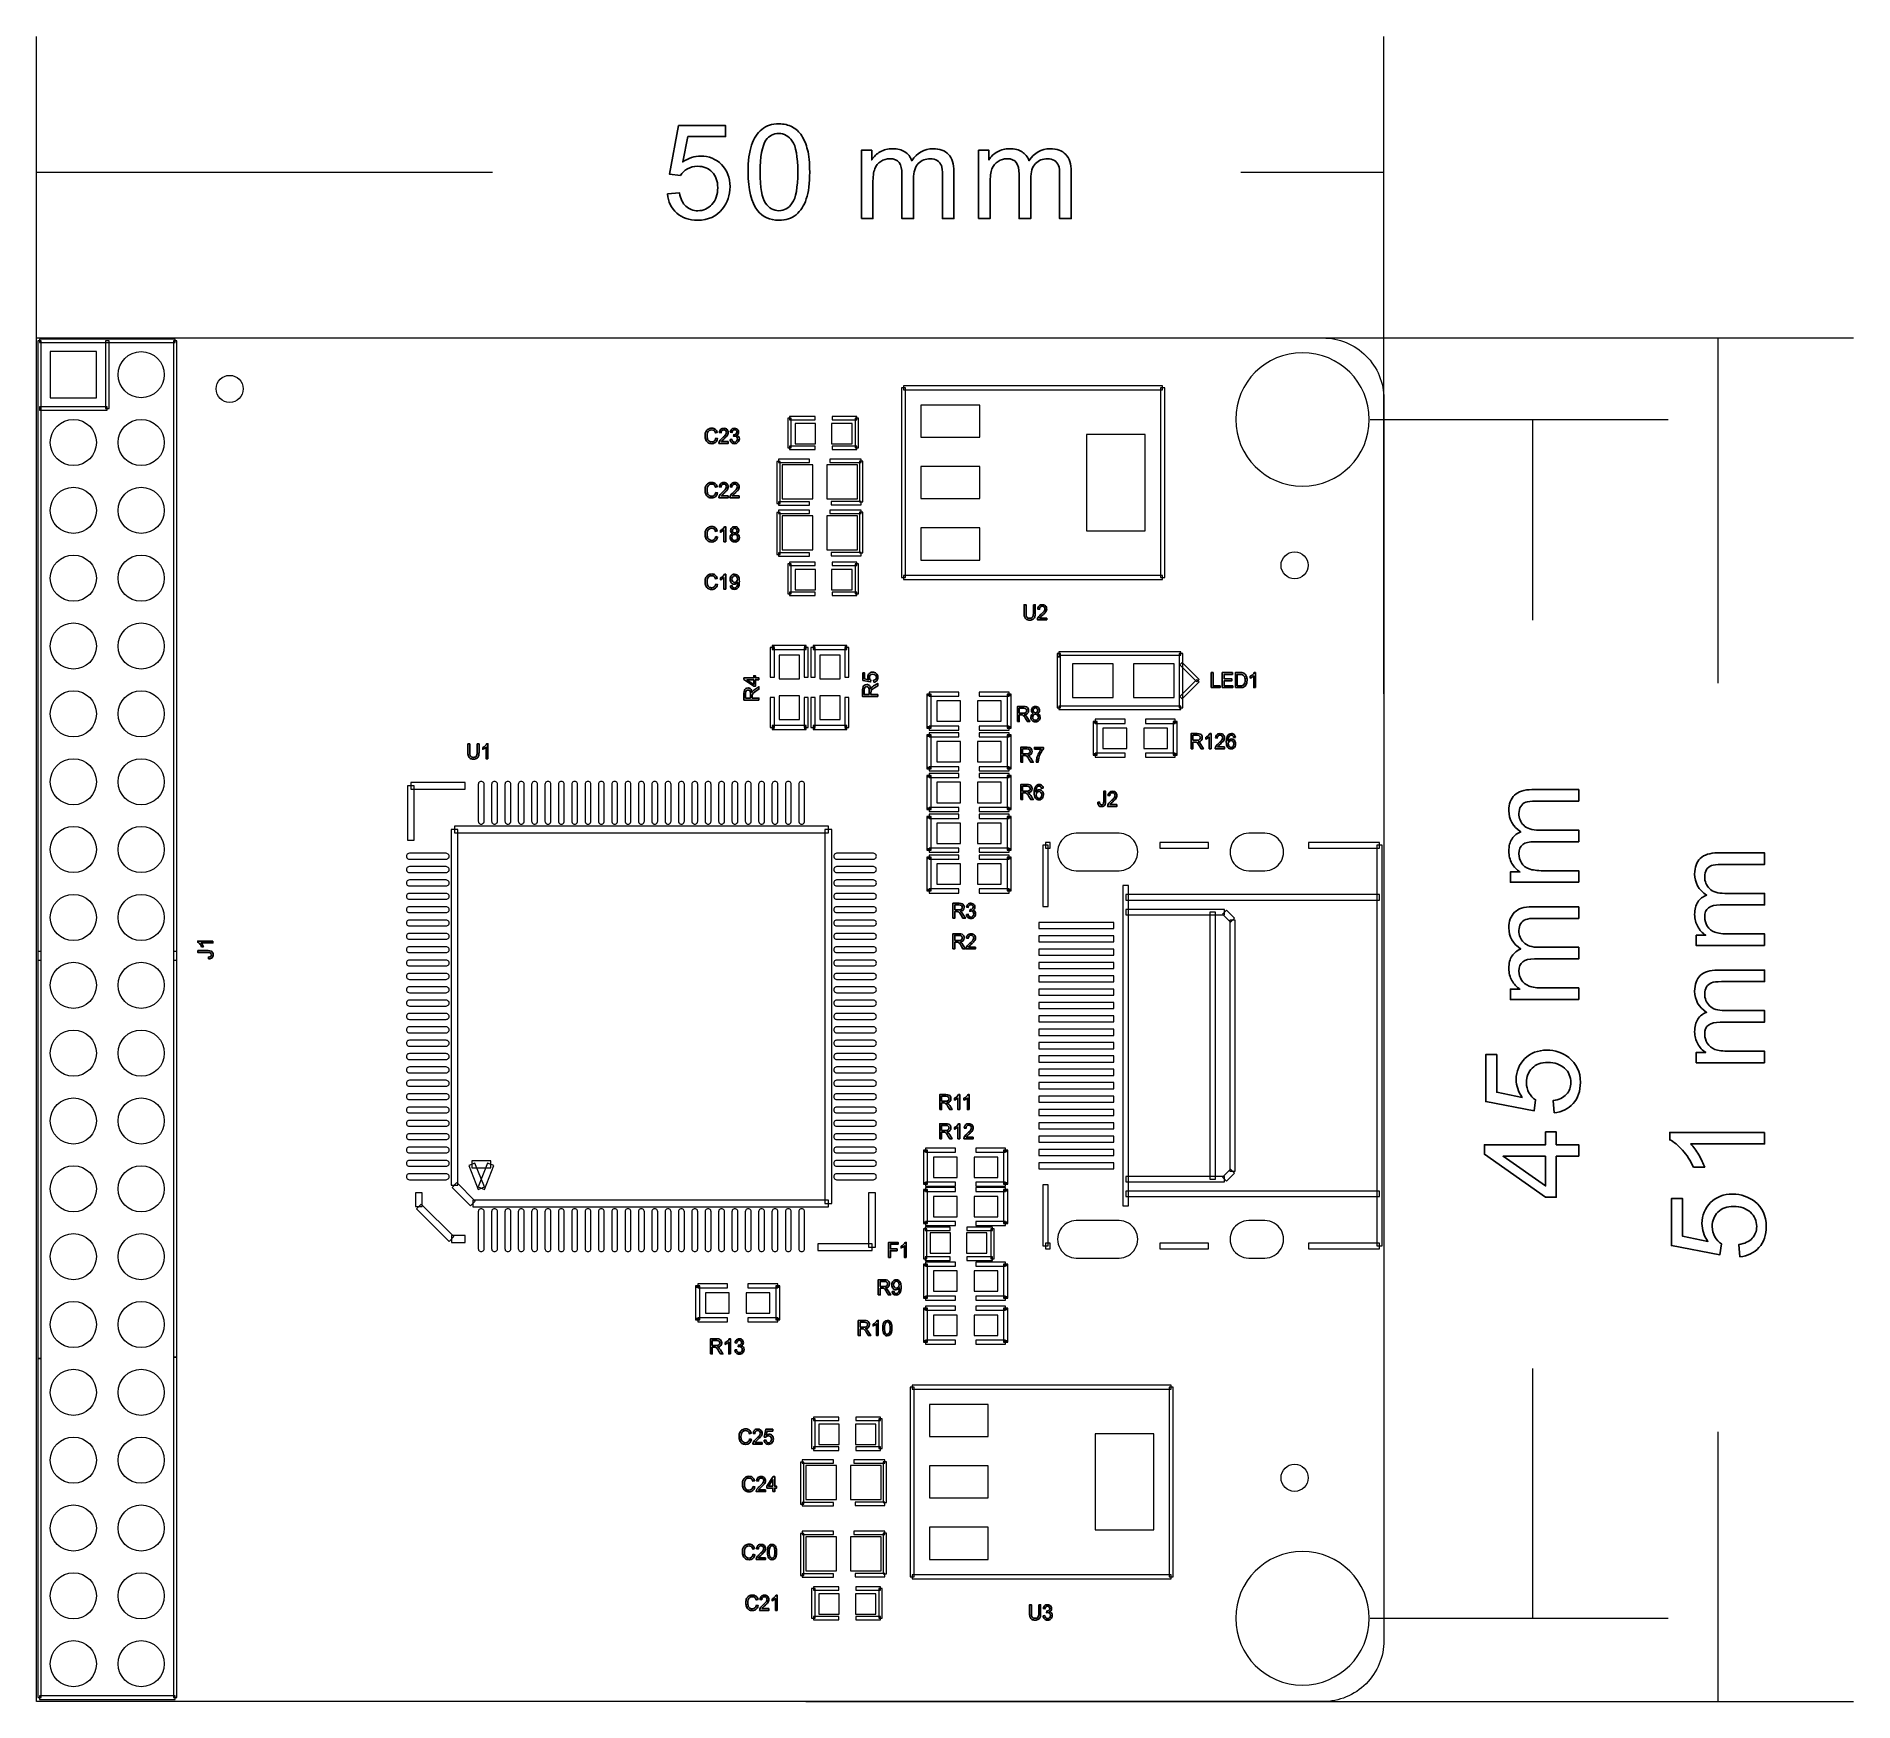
# Model space of a CAD drawing. Header units: millimetres. Extents: x -29.3 to 38.7, y -13.5 to 48.8.
import ezdxf

# ---------------------------------------------------------------- set-up
doc = ezdxf.new("R2010")
doc.units = ezdxf.units.MM
doc.header["$MEASUREMENT"] = 0
for name, color, linetype in [('BG_OUTLINE', 7, 'Continuous'), ('PG_SILKSCREEN_TOP', 7, 'Continuous'), ('PIN_TOP', 7, 'Continuous'), ('RD_SILKSCREEN_TOP', 7, 'Continuous')]:
    doc.layers.add(name, color=color, linetype=linetype)

msp = doc.modelspace()

# ---------------------------------------------------------------- linework, layer by layer
at = {"layer": 'BG_OUTLINE', "lineweight": 20}
for points in [[(-29.3483, 22.7645), (-29.3483, 22.7645), (-29.3483, 48.8064), (-29.3483, 48.8064)], [(21.1116, 24.1904), (21.1116, 24.1904), (21.1116, 48.8064), (21.1116, 48.8064)], [(-29.3483, 43.7264), (-29.3483, 43.7264), (-12.2719, 43.7264), (-12.2719, 43.7264)], [(15.7521, 43.7264), (15.7521, 43.7264), (21.1116, 43.7264), (21.1116, 43.7264)], [(1.1005, 37.5146), (1.1005, 37.5146), (38.7026, 37.5146), (38.7026, 37.5146)], [(33.6226, 37.5146), (33.6226, 37.5146), (33.6226, 24.586), (33.6226, 24.586)], [(20.6036, 34.4641), (20.6036, 34.4641), (31.7527, 34.4641), (31.7527, 34.4641)], [(26.6727, 34.4641), (26.6727, 34.4641), (26.6727, 26.9548), (26.6727, 26.9548)], [(26.6727, -1.0692), (26.6727, -1.0692), (26.6727, -10.4177), (26.6727, -10.4177)], [(33.6226, -3.438), (33.6226, -3.438), (33.6226, -13.5394), (33.6226, -13.5394)], [(20.6038, -10.4177), (20.6038, -10.4177), (31.7527, -10.4177), (31.7527, -10.4177)], [(-0.5291, -13.5394), (-0.5291, -13.5394), (38.7026, -13.5394), (38.7026, -13.5394)]]:
    msp.add_open_spline(points, degree=3, dxfattribs=at)
at = {"layer": 'BG_OUTLINE'}
for points, knots in [([(-5.7169, 42.9074), (-5.7169, 42.9074), (-5.2609, 42.9461), (-5.2609, 42.9461), (-5.2609, 42.9461), (-5.2272, 42.7239), (-5.149, 42.5576), (-5.0263, 42.4456), (-5.0263, 42.4456), (-4.9029, 42.3337), (-4.7547, 42.2777), (-4.581, 42.2777), (-4.581, 42.2777), (-4.3719, 42.2777), (-4.195, 42.3567), (-4.0509, 42.514), (-4.0509, 42.514), (-3.906, 42.672), (-3.8336, 42.8811), (-3.8336, 43.1412), (-3.8336, 43.1412), (-3.8336, 43.389), (-3.9028, 43.584), (-4.0419, 43.7273), (-4.0419, 43.7273), (-4.181, 43.8705), (-4.3629, 43.9421), (-4.5884, 43.9421), (-4.5884, 43.9421), (-4.7284, 43.9421), (-4.8543, 43.91), (-4.9671, 43.8466), (-4.9671, 43.8466), (-5.0798, 43.7832), (-5.1679, 43.7009), (-5.2321, 43.5997), (-5.2321, 43.5997), (-5.2321, 43.5997), (-5.6396, 43.6524), (-5.6396, 43.6524), (-5.6396, 43.6524), (-5.6396, 43.6524), (-5.2971, 45.4682), (-5.2971, 45.4682), (-5.2971, 45.4682), (-5.2971, 45.4682), (-3.5389, 45.4682), (-3.5389, 45.4682), (-3.5389, 45.4682), (-3.5389, 45.4682), (-3.5389, 45.0533), (-3.5389, 45.0533), (-3.5389, 45.0533), (-3.5389, 45.0533), (-4.9498, 45.0533), (-4.9498, 45.0533), (-4.9498, 45.0533), (-4.9498, 45.0533), (-5.1407, 44.1034), (-5.1407, 44.1034), (-5.1407, 44.1034), (-4.9284, 44.2516), (-4.7053, 44.3257), (-4.4724, 44.3257), (-4.4724, 44.3257), (-4.1637, 44.3257), (-3.9036, 44.2187), (-3.6912, 44.0047), (-3.6912, 44.0047), (-3.4788, 43.7906), (-3.3727, 43.5157), (-3.3727, 43.1799), (-3.3727, 43.1799), (-3.3727, 42.8597), (-3.4665, 42.5831), (-3.6525, 42.3502), (-3.6525, 42.3502), (-3.8797, 42.0645), (-4.1892, 41.9213), (-4.581, 41.9213), (-4.581, 41.9213), (-4.9029, 41.9213), (-5.1654, 42.011), (-5.3688, 42.1913), (-5.3688, 42.1913), (-5.5721, 42.3716), (-5.6881, 42.6103), (-5.7169, 42.9074)], [0, 0, 0, 0, 0.0454545, 0.0454545, 0.0454545, 0.0454545, 0.0909091, 0.0909091, 0.0909091, 0.0909091, 0.1363636, 0.1363636, 0.1363636, 0.1363636, 0.1818182, 0.1818182, 0.1818182, 0.1818182, 0.2272727, 0.2272727, 0.2272727, 0.2272727, 0.2727273, 0.2727273, 0.2727273, 0.2727273, 0.3181818, 0.3181818, 0.3181818, 0.3181818, 0.3636364, 0.3636364, 0.3636364, 0.3636364, 0.4090909, 0.4090909, 0.4090909, 0.4090909, 0.4545455, 0.4545455, 0.4545455, 0.4545455, 0.5, 0.5, 0.5, 0.5, 0.5454545, 0.5454545, 0.5454545, 0.5454545, 0.5909091, 0.5909091, 0.5909091, 0.5909091, 0.6363636, 0.6363636, 0.6363636, 0.6363636, 0.6818182, 0.6818182, 0.6818182, 0.6818182, 0.7272727, 0.7272727, 0.7272727, 0.7272727, 0.7727273, 0.7727273, 0.7727273, 0.7727273, 0.8181818, 0.8181818, 0.8181818, 0.8181818, 0.8636364, 0.8636364, 0.8636364, 0.8636364, 0.9090909, 0.9090909, 0.9090909, 0.9090909, 0.9545455, 0.9545455, 0.9545455, 0.9545455, 1, 1, 1, 1]), ([(-2.6957, 43.7248), (-2.6957, 44.1429), (-2.6529, 44.4796), (-2.5665, 44.734), (-2.5665, 44.734), (-2.4809, 44.9891), (-2.3525, 45.1859), (-2.1829, 45.3241), (-2.1829, 45.3241), (-2.0134, 45.4624), (-1.8002, 45.5316), (-1.5434, 45.5316), (-1.5434, 45.5316), (-1.3532, 45.5316), (-1.1869, 45.4929), (-1.0437, 45.4163), (-1.0437, 45.4163), (-0.9005, 45.3406), (-0.7828, 45.2303), (-0.6889, 45.0863), (-0.6889, 45.0863), (-0.5959, 44.9422), (-0.5227, 44.7669), (-0.47, 44.5603), (-0.47, 44.5603), (-0.4165, 44.3537), (-0.3901, 44.0755), (-0.3901, 43.7248), (-0.3901, 43.7248), (-0.3901, 43.3099), (-0.4329, 42.9757), (-0.5177, 42.7206), (-0.5177, 42.7206), (-0.6033, 42.4654), (-0.7309, 42.2687), (-0.9005, 42.1296), (-0.9005, 42.1296), (-1.0701, 41.9905), (-1.2841, 41.9213), (-1.5434, 41.9213), (-1.5434, 41.9213), (-1.8841, 41.9213), (-2.1516, 42.0431), (-2.3459, 42.2876), (-2.3459, 42.2876), (-2.5789, 42.5815), (-2.6957, 43.0614), (-2.6957, 43.7248)], [0, 0, 0, 0, 0.0833333, 0.0833333, 0.0833333, 0.0833333, 0.1666667, 0.1666667, 0.1666667, 0.1666667, 0.25, 0.25, 0.25, 0.25, 0.3333333, 0.3333333, 0.3333333, 0.3333333, 0.4166667, 0.4166667, 0.4166667, 0.4166667, 0.5, 0.5, 0.5, 0.5, 0.5833333, 0.5833333, 0.5833333, 0.5833333, 0.6666667, 0.6666667, 0.6666667, 0.6666667, 0.75, 0.75, 0.75, 0.75, 0.8333333, 0.8333333, 0.8333333, 0.8333333, 0.9166667, 0.9166667, 0.9166667, 0.9166667, 1, 1, 1, 1]), ([(-2.2496, 43.7248), (-2.2496, 43.1445), (-2.1813, 42.7584), (-2.0455, 42.5658), (-2.0455, 42.5658), (-1.9096, 42.374), (-1.7426, 42.2777), (-1.5434, 42.2777), (-1.5434, 42.2777), (-1.3433, 42.2777), (-1.1762, 42.3749), (-1.0404, 42.5675), (-1.0404, 42.5675), (-0.9046, 42.7601), (-0.8363, 43.1461), (-0.8363, 43.7248), (-0.8363, 43.7248), (-0.8363, 44.3068), (-0.9046, 44.6936), (-1.0404, 44.8846), (-1.0404, 44.8846), (-1.1762, 45.0764), (-1.345, 45.1719), (-1.5475, 45.1719), (-1.5475, 45.1719), (-1.7475, 45.1719), (-1.9064, 45.0871), (-2.0257, 44.9183), (-2.0257, 44.9183), (-2.1747, 44.7035), (-2.2496, 44.3051), (-2.2496, 43.7248)], [0, 0, 0, 0, 0.125, 0.125, 0.125, 0.125, 0.25, 0.25, 0.25, 0.25, 0.375, 0.375, 0.375, 0.375, 0.5, 0.5, 0.5, 0.5, 0.625, 0.625, 0.625, 0.625, 0.75, 0.75, 0.75, 0.75, 0.875, 0.875, 0.875, 0.875, 1, 1, 1, 1]), ([(1.5443, 41.9814), (1.5443, 41.9814), (1.5443, 44.5422), (1.5443, 44.5422), (1.5443, 44.5422), (1.5443, 44.5422), (1.932, 44.5422), (1.932, 44.5422), (1.932, 44.5422), (1.932, 44.5422), (1.932, 44.1833), (1.932, 44.1833), (1.932, 44.1833), (2.0126, 44.3084), (2.1196, 44.4096), (2.253, 44.4854), (2.253, 44.4854), (2.3863, 44.5619), (2.5386, 44.6006), (2.709, 44.6006), (2.709, 44.6006), (2.8983, 44.6006), (3.0539, 44.5611), (3.1749, 44.4821), (3.1749, 44.4821), (3.2967, 44.4031), (3.3823, 44.2936), (3.4317, 44.152), (3.4317, 44.152), (3.635, 44.4508), (3.8984, 44.6006), (4.2227, 44.6006), (4.2227, 44.6006), (4.4771, 44.6006), (4.6722, 44.5298), (4.8088, 44.3891), (4.8088, 44.3891), (4.9454, 44.2483), (5.0138, 44.0318), (5.0138, 43.7396), (5.0138, 43.7396), (5.0138, 43.7396), (5.0138, 41.9814), (5.0138, 41.9814), (5.0138, 41.9814), (5.0138, 41.9814), (4.5824, 41.9814), (4.5824, 41.9814), (4.5824, 41.9814), (4.5824, 41.9814), (4.5824, 43.5947), (4.5824, 43.5947), (4.5824, 43.5947), (4.5824, 43.7684), (4.5685, 43.8935), (4.5405, 43.9701), (4.5405, 43.9701), (4.5117, 44.0458), (4.4606, 44.1076), (4.3874, 44.1545), (4.3874, 44.1545), (4.3133, 44.2006), (4.226, 44.2244), (4.1264, 44.2244), (4.1264, 44.2244), (3.9462, 44.2244), (3.7972, 44.1643), (3.6778, 44.0442), (3.6778, 44.0442), (3.5593, 43.9248), (3.4992, 43.733), (3.4992, 43.4696), (3.4992, 43.4696), (3.4992, 43.4696), (3.4992, 41.9814), (3.4992, 41.9814), (3.4992, 41.9814), (3.4992, 41.9814), (3.0654, 41.9814), (3.0654, 41.9814), (3.0654, 41.9814), (3.0654, 41.9814), (3.0654, 43.645), (3.0654, 43.645), (3.0654, 43.645), (3.0654, 43.8384), (3.03, 43.9833), (2.9592, 44.0796), (2.9592, 44.0796), (2.8884, 44.1759), (2.7732, 44.2244), (2.6119, 44.2244), (2.6119, 44.2244), (2.49, 44.2244), (2.3773, 44.1923), (2.2736, 44.1273), (2.2736, 44.1273), (2.1698, 44.0631), (2.0941, 43.9693), (2.048, 43.8458), (2.048, 43.8458), (2.0011, 43.7215), (1.9781, 43.5429), (1.9781, 43.3099), (1.9781, 43.3099), (1.9781, 43.3099), (1.9781, 41.9814), (1.9781, 41.9814), (1.9781, 41.9814), (1.9781, 41.9814), (1.5443, 41.9814), (1.5443, 41.9814)], [0, 0, 0, 0, 0.0357143, 0.0357143, 0.0357143, 0.0357143, 0.0714286, 0.0714286, 0.0714286, 0.0714286, 0.1071429, 0.1071429, 0.1071429, 0.1071429, 0.1428571, 0.1428571, 0.1428571, 0.1428571, 0.1785714, 0.1785714, 0.1785714, 0.1785714, 0.2142857, 0.2142857, 0.2142857, 0.2142857, 0.25, 0.25, 0.25, 0.25, 0.2857143, 0.2857143, 0.2857143, 0.2857143, 0.3214286, 0.3214286, 0.3214286, 0.3214286, 0.3571429, 0.3571429, 0.3571429, 0.3571429, 0.3928571, 0.3928571, 0.3928571, 0.3928571, 0.4285714, 0.4285714, 0.4285714, 0.4285714, 0.4642857, 0.4642857, 0.4642857, 0.4642857, 0.5, 0.5, 0.5, 0.5, 0.5357143, 0.5357143, 0.5357143, 0.5357143, 0.5714286, 0.5714286, 0.5714286, 0.5714286, 0.6071429, 0.6071429, 0.6071429, 0.6071429, 0.6428571, 0.6428571, 0.6428571, 0.6428571, 0.6785714, 0.6785714, 0.6785714, 0.6785714, 0.7142857, 0.7142857, 0.7142857, 0.7142857, 0.75, 0.75, 0.75, 0.75, 0.7857143, 0.7857143, 0.7857143, 0.7857143, 0.8214286, 0.8214286, 0.8214286, 0.8214286, 0.8571429, 0.8571429, 0.8571429, 0.8571429, 0.8928571, 0.8928571, 0.8928571, 0.8928571, 0.9285714, 0.9285714, 0.9285714, 0.9285714, 0.9642857, 0.9642857, 0.9642857, 0.9642857, 1, 1, 1, 1]), ([(5.9327, 41.9814), (5.9327, 41.9814), (5.9327, 44.5422), (5.9327, 44.5422), (5.9327, 44.5422), (5.9327, 44.5422), (6.3204, 44.5422), (6.3204, 44.5422), (6.3204, 44.5422), (6.3204, 44.5422), (6.3204, 44.1833), (6.3204, 44.1833), (6.3204, 44.1833), (6.401, 44.3084), (6.508, 44.4096), (6.6414, 44.4854), (6.6414, 44.4854), (6.7747, 44.5619), (6.927, 44.6006), (7.0974, 44.6006), (7.0974, 44.6006), (7.2867, 44.6006), (7.4423, 44.5611), (7.5633, 44.4821), (7.5633, 44.4821), (7.6851, 44.4031), (7.7707, 44.2936), (7.8201, 44.152), (7.8201, 44.152), (8.0234, 44.4508), (8.2868, 44.6006), (8.6111, 44.6006), (8.6111, 44.6006), (8.8655, 44.6006), (9.0606, 44.5298), (9.1972, 44.3891), (9.1972, 44.3891), (9.3338, 44.2483), (9.4022, 44.0318), (9.4022, 43.7396), (9.4022, 43.7396), (9.4022, 43.7396), (9.4022, 41.9814), (9.4022, 41.9814), (9.4022, 41.9814), (9.4022, 41.9814), (8.9708, 41.9814), (8.9708, 41.9814), (8.9708, 41.9814), (8.9708, 41.9814), (8.9708, 43.5947), (8.9708, 43.5947), (8.9708, 43.5947), (8.9708, 43.7684), (8.9569, 43.8935), (8.9289, 43.9701), (8.9289, 43.9701), (8.9001, 44.0458), (8.849, 44.1076), (8.7758, 44.1545), (8.7758, 44.1545), (8.7017, 44.2006), (8.6144, 44.2244), (8.5148, 44.2244), (8.5148, 44.2244), (8.3346, 44.2244), (8.1856, 44.1643), (8.0662, 44.0442), (8.0662, 44.0442), (7.9477, 43.9248), (7.8876, 43.733), (7.8876, 43.4696), (7.8876, 43.4696), (7.8876, 43.4696), (7.8876, 41.9814), (7.8876, 41.9814), (7.8876, 41.9814), (7.8876, 41.9814), (7.4538, 41.9814), (7.4538, 41.9814), (7.4538, 41.9814), (7.4538, 41.9814), (7.4538, 43.645), (7.4538, 43.645), (7.4538, 43.645), (7.4538, 43.8384), (7.4184, 43.9833), (7.3476, 44.0796), (7.3476, 44.0796), (7.2768, 44.1759), (7.1616, 44.2244), (7.0003, 44.2244), (7.0003, 44.2244), (6.8784, 44.2244), (6.7657, 44.1923), (6.662, 44.1273), (6.662, 44.1273), (6.5582, 44.0631), (6.4825, 43.9693), (6.4364, 43.8458), (6.4364, 43.8458), (6.3895, 43.7215), (6.3665, 43.5429), (6.3665, 43.3099), (6.3665, 43.3099), (6.3665, 43.3099), (6.3665, 41.9814), (6.3665, 41.9814), (6.3665, 41.9814), (6.3665, 41.9814), (5.9327, 41.9814), (5.9327, 41.9814)], [0, 0, 0, 0, 0.0357143, 0.0357143, 0.0357143, 0.0357143, 0.0714286, 0.0714286, 0.0714286, 0.0714286, 0.1071429, 0.1071429, 0.1071429, 0.1071429, 0.1428571, 0.1428571, 0.1428571, 0.1428571, 0.1785714, 0.1785714, 0.1785714, 0.1785714, 0.2142857, 0.2142857, 0.2142857, 0.2142857, 0.25, 0.25, 0.25, 0.25, 0.2857143, 0.2857143, 0.2857143, 0.2857143, 0.3214286, 0.3214286, 0.3214286, 0.3214286, 0.3571429, 0.3571429, 0.3571429, 0.3571429, 0.3928571, 0.3928571, 0.3928571, 0.3928571, 0.4285714, 0.4285714, 0.4285714, 0.4285714, 0.4642857, 0.4642857, 0.4642857, 0.4642857, 0.5, 0.5, 0.5, 0.5, 0.5357143, 0.5357143, 0.5357143, 0.5357143, 0.5714286, 0.5714286, 0.5714286, 0.5714286, 0.6071429, 0.6071429, 0.6071429, 0.6071429, 0.6428571, 0.6428571, 0.6428571, 0.6428571, 0.6785714, 0.6785714, 0.6785714, 0.6785714, 0.7142857, 0.7142857, 0.7142857, 0.7142857, 0.75, 0.75, 0.75, 0.75, 0.7857143, 0.7857143, 0.7857143, 0.7857143, 0.8214286, 0.8214286, 0.8214286, 0.8214286, 0.8571429, 0.8571429, 0.8571429, 0.8571429, 0.8928571, 0.8928571, 0.8928571, 0.8928571, 0.9285714, 0.9285714, 0.9285714, 0.9285714, 0.9642857, 0.9642857, 0.9642857, 0.9642857, 1, 1, 1, 1]), ([(28.4104, 17.1354), (28.4104, 17.1354), (25.8496, 17.1354), (25.8496, 17.1354), (25.8496, 17.1354), (25.8496, 17.1354), (25.8496, 17.5231), (25.8496, 17.5231), (25.8496, 17.5231), (25.8496, 17.5231), (26.2085, 17.5231), (26.2085, 17.5231), (26.2085, 17.5231), (26.0834, 17.6037), (25.9822, 17.7107), (25.9064, 17.8441), (25.9064, 17.8441), (25.8299, 17.9774), (25.7912, 18.1297), (25.7912, 18.3001), (25.7912, 18.3001), (25.7912, 18.4894), (25.8307, 18.645), (25.9097, 18.766), (25.9097, 18.766), (25.9887, 18.8878), (26.0982, 18.9734), (26.2398, 19.0228), (26.2398, 19.0228), (25.941, 19.2261), (25.7912, 19.4895), (25.7912, 19.8138), (25.7912, 19.8138), (25.7912, 20.0682), (25.862, 20.2633), (26.0027, 20.3999), (26.0027, 20.3999), (26.1435, 20.5365), (26.36, 20.6049), (26.6522, 20.6049), (26.6522, 20.6049), (26.6522, 20.6049), (28.4104, 20.6049), (28.4104, 20.6049), (28.4104, 20.6049), (28.4104, 20.6049), (28.4104, 20.1735), (28.4104, 20.1735), (28.4104, 20.1735), (28.4104, 20.1735), (26.7971, 20.1735), (26.7971, 20.1735), (26.7971, 20.1735), (26.6234, 20.1735), (26.4983, 20.1596), (26.4217, 20.1316), (26.4217, 20.1316), (26.346, 20.1028), (26.2842, 20.0517), (26.2373, 19.9785), (26.2373, 19.9785), (26.1912, 19.9044), (26.1674, 19.8171), (26.1674, 19.7175), (26.1674, 19.7175), (26.1674, 19.5373), (26.2275, 19.3883), (26.3476, 19.2689), (26.3476, 19.2689), (26.467, 19.1504), (26.6588, 19.0903), (26.9222, 19.0903), (26.9222, 19.0903), (26.9222, 19.0903), (28.4104, 19.0903), (28.4104, 19.0903), (28.4104, 19.0903), (28.4104, 19.0903), (28.4104, 18.6565), (28.4104, 18.6565), (28.4104, 18.6565), (28.4104, 18.6565), (26.7468, 18.6565), (26.7468, 18.6565), (26.7468, 18.6565), (26.5534, 18.6565), (26.4085, 18.6211), (26.3122, 18.5503), (26.3122, 18.5503), (26.2159, 18.4795), (26.1674, 18.3643), (26.1674, 18.203), (26.1674, 18.203), (26.1674, 18.0811), (26.1995, 17.9684), (26.2645, 17.8647), (26.2645, 17.8647), (26.3287, 17.7609), (26.4225, 17.6852), (26.546, 17.6391), (26.546, 17.6391), (26.6703, 17.5922), (26.8489, 17.5692), (27.0819, 17.5692), (27.0819, 17.5692), (27.0819, 17.5692), (28.4104, 17.5692), (28.4104, 17.5692), (28.4104, 17.5692), (28.4104, 17.5692), (28.4104, 17.1354), (28.4104, 17.1354)], [0, 0, 0, 0, 0.0357143, 0.0357143, 0.0357143, 0.0357143, 0.0714286, 0.0714286, 0.0714286, 0.0714286, 0.1071429, 0.1071429, 0.1071429, 0.1071429, 0.1428571, 0.1428571, 0.1428571, 0.1428571, 0.1785714, 0.1785714, 0.1785714, 0.1785714, 0.2142857, 0.2142857, 0.2142857, 0.2142857, 0.25, 0.25, 0.25, 0.25, 0.2857143, 0.2857143, 0.2857143, 0.2857143, 0.3214286, 0.3214286, 0.3214286, 0.3214286, 0.3571429, 0.3571429, 0.3571429, 0.3571429, 0.3928571, 0.3928571, 0.3928571, 0.3928571, 0.4285714, 0.4285714, 0.4285714, 0.4285714, 0.4642857, 0.4642857, 0.4642857, 0.4642857, 0.5, 0.5, 0.5, 0.5, 0.5357143, 0.5357143, 0.5357143, 0.5357143, 0.5714286, 0.5714286, 0.5714286, 0.5714286, 0.6071429, 0.6071429, 0.6071429, 0.6071429, 0.6428571, 0.6428571, 0.6428571, 0.6428571, 0.6785714, 0.6785714, 0.6785714, 0.6785714, 0.7142857, 0.7142857, 0.7142857, 0.7142857, 0.75, 0.75, 0.75, 0.75, 0.7857143, 0.7857143, 0.7857143, 0.7857143, 0.8214286, 0.8214286, 0.8214286, 0.8214286, 0.8571429, 0.8571429, 0.8571429, 0.8571429, 0.8928571, 0.8928571, 0.8928571, 0.8928571, 0.9285714, 0.9285714, 0.9285714, 0.9285714, 0.9642857, 0.9642857, 0.9642857, 0.9642857, 1, 1, 1, 1]), ([(35.3677, 14.7666), (35.3677, 14.7666), (32.8069, 14.7666), (32.8069, 14.7666), (32.8069, 14.7666), (32.8069, 14.7666), (32.8069, 15.1543), (32.8069, 15.1543), (32.8069, 15.1543), (32.8069, 15.1543), (33.1658, 15.1543), (33.1658, 15.1543), (33.1658, 15.1543), (33.0407, 15.2349), (32.9395, 15.3419), (32.8637, 15.4753), (32.8637, 15.4753), (32.7872, 15.6086), (32.7485, 15.7609), (32.7485, 15.9313), (32.7485, 15.9313), (32.7485, 16.1206), (32.788, 16.2762), (32.867, 16.3972), (32.867, 16.3972), (32.946, 16.519), (33.0555, 16.6046), (33.1971, 16.654), (33.1971, 16.654), (32.8983, 16.8573), (32.7485, 17.1207), (32.7485, 17.445), (32.7485, 17.445), (32.7485, 17.6994), (32.8193, 17.8945), (32.96, 18.0311), (32.96, 18.0311), (33.1008, 18.1677), (33.3173, 18.2361), (33.6095, 18.2361), (33.6095, 18.2361), (33.6095, 18.2361), (35.3677, 18.2361), (35.3677, 18.2361), (35.3677, 18.2361), (35.3677, 18.2361), (35.3677, 17.8047), (35.3677, 17.8047), (35.3677, 17.8047), (35.3677, 17.8047), (33.7544, 17.8047), (33.7544, 17.8047), (33.7544, 17.8047), (33.5807, 17.8047), (33.4556, 17.7908), (33.379, 17.7628), (33.379, 17.7628), (33.3033, 17.734), (33.2415, 17.6829), (33.1946, 17.6097), (33.1946, 17.6097), (33.1485, 17.5356), (33.1247, 17.4483), (33.1247, 17.3487), (33.1247, 17.3487), (33.1247, 17.1685), (33.1848, 17.0195), (33.3049, 16.9001), (33.3049, 16.9001), (33.4243, 16.7816), (33.6161, 16.7215), (33.8795, 16.7215), (33.8795, 16.7215), (33.8795, 16.7215), (35.3677, 16.7215), (35.3677, 16.7215), (35.3677, 16.7215), (35.3677, 16.7215), (35.3677, 16.2877), (35.3677, 16.2877), (35.3677, 16.2877), (35.3677, 16.2877), (33.7041, 16.2877), (33.7041, 16.2877), (33.7041, 16.2877), (33.5107, 16.2877), (33.3658, 16.2523), (33.2695, 16.1815), (33.2695, 16.1815), (33.1732, 16.1107), (33.1247, 15.9955), (33.1247, 15.8342), (33.1247, 15.8342), (33.1247, 15.7123), (33.1568, 15.5996), (33.2218, 15.4959), (33.2218, 15.4959), (33.286, 15.3921), (33.3798, 15.3164), (33.5033, 15.2703), (33.5033, 15.2703), (33.6276, 15.2234), (33.8062, 15.2004), (34.0392, 15.2004), (34.0392, 15.2004), (34.0392, 15.2004), (35.3677, 15.2004), (35.3677, 15.2004), (35.3677, 15.2004), (35.3677, 15.2004), (35.3677, 14.7666), (35.3677, 14.7666)], [0, 0, 0, 0, 0.0357143, 0.0357143, 0.0357143, 0.0357143, 0.0714286, 0.0714286, 0.0714286, 0.0714286, 0.1071429, 0.1071429, 0.1071429, 0.1071429, 0.1428571, 0.1428571, 0.1428571, 0.1428571, 0.1785714, 0.1785714, 0.1785714, 0.1785714, 0.2142857, 0.2142857, 0.2142857, 0.2142857, 0.25, 0.25, 0.25, 0.25, 0.2857143, 0.2857143, 0.2857143, 0.2857143, 0.3214286, 0.3214286, 0.3214286, 0.3214286, 0.3571429, 0.3571429, 0.3571429, 0.3571429, 0.3928571, 0.3928571, 0.3928571, 0.3928571, 0.4285714, 0.4285714, 0.4285714, 0.4285714, 0.4642857, 0.4642857, 0.4642857, 0.4642857, 0.5, 0.5, 0.5, 0.5, 0.5357143, 0.5357143, 0.5357143, 0.5357143, 0.5714286, 0.5714286, 0.5714286, 0.5714286, 0.6071429, 0.6071429, 0.6071429, 0.6071429, 0.6428571, 0.6428571, 0.6428571, 0.6428571, 0.6785714, 0.6785714, 0.6785714, 0.6785714, 0.7142857, 0.7142857, 0.7142857, 0.7142857, 0.75, 0.75, 0.75, 0.75, 0.7857143, 0.7857143, 0.7857143, 0.7857143, 0.8214286, 0.8214286, 0.8214286, 0.8214286, 0.8571429, 0.8571429, 0.8571429, 0.8571429, 0.8928571, 0.8928571, 0.8928571, 0.8928571, 0.9285714, 0.9285714, 0.9285714, 0.9285714, 0.9642857, 0.9642857, 0.9642857, 0.9642857, 1, 1, 1, 1]), ([(28.4104, 12.747), (28.4104, 12.747), (25.8496, 12.747), (25.8496, 12.747), (25.8496, 12.747), (25.8496, 12.747), (25.8496, 13.1347), (25.8496, 13.1347), (25.8496, 13.1347), (25.8496, 13.1347), (26.2085, 13.1347), (26.2085, 13.1347), (26.2085, 13.1347), (26.0834, 13.2153), (25.9822, 13.3223), (25.9064, 13.4557), (25.9064, 13.4557), (25.8299, 13.589), (25.7912, 13.7413), (25.7912, 13.9117), (25.7912, 13.9117), (25.7912, 14.101), (25.8307, 14.2566), (25.9097, 14.3776), (25.9097, 14.3776), (25.9887, 14.4994), (26.0982, 14.585), (26.2398, 14.6344), (26.2398, 14.6344), (25.941, 14.8377), (25.7912, 15.1011), (25.7912, 15.4254), (25.7912, 15.4254), (25.7912, 15.6798), (25.862, 15.8749), (26.0027, 16.0115), (26.0027, 16.0115), (26.1435, 16.1481), (26.36, 16.2165), (26.6522, 16.2165), (26.6522, 16.2165), (26.6522, 16.2165), (28.4104, 16.2165), (28.4104, 16.2165), (28.4104, 16.2165), (28.4104, 16.2165), (28.4104, 15.7851), (28.4104, 15.7851), (28.4104, 15.7851), (28.4104, 15.7851), (26.7971, 15.7851), (26.7971, 15.7851), (26.7971, 15.7851), (26.6234, 15.7851), (26.4983, 15.7712), (26.4217, 15.7432), (26.4217, 15.7432), (26.346, 15.7144), (26.2842, 15.6633), (26.2373, 15.5901), (26.2373, 15.5901), (26.1912, 15.516), (26.1674, 15.4287), (26.1674, 15.3291), (26.1674, 15.3291), (26.1674, 15.1489), (26.2275, 14.9999), (26.3476, 14.8805), (26.3476, 14.8805), (26.467, 14.762), (26.6588, 14.7019), (26.9222, 14.7019), (26.9222, 14.7019), (26.9222, 14.7019), (28.4104, 14.7019), (28.4104, 14.7019), (28.4104, 14.7019), (28.4104, 14.7019), (28.4104, 14.2681), (28.4104, 14.2681), (28.4104, 14.2681), (28.4104, 14.2681), (26.7468, 14.2681), (26.7468, 14.2681), (26.7468, 14.2681), (26.5534, 14.2681), (26.4085, 14.2327), (26.3122, 14.1619), (26.3122, 14.1619), (26.2159, 14.0911), (26.1674, 13.9759), (26.1674, 13.8146), (26.1674, 13.8146), (26.1674, 13.6927), (26.1995, 13.58), (26.2645, 13.4763), (26.2645, 13.4763), (26.3287, 13.3725), (26.4225, 13.2968), (26.546, 13.2507), (26.546, 13.2507), (26.6703, 13.2038), (26.8489, 13.1808), (27.0819, 13.1808), (27.0819, 13.1808), (27.0819, 13.1808), (28.4104, 13.1808), (28.4104, 13.1808), (28.4104, 13.1808), (28.4104, 13.1808), (28.4104, 12.747), (28.4104, 12.747)], [0, 0, 0, 0, 0.0357143, 0.0357143, 0.0357143, 0.0357143, 0.0714286, 0.0714286, 0.0714286, 0.0714286, 0.1071429, 0.1071429, 0.1071429, 0.1071429, 0.1428571, 0.1428571, 0.1428571, 0.1428571, 0.1785714, 0.1785714, 0.1785714, 0.1785714, 0.2142857, 0.2142857, 0.2142857, 0.2142857, 0.25, 0.25, 0.25, 0.25, 0.2857143, 0.2857143, 0.2857143, 0.2857143, 0.3214286, 0.3214286, 0.3214286, 0.3214286, 0.3571429, 0.3571429, 0.3571429, 0.3571429, 0.3928571, 0.3928571, 0.3928571, 0.3928571, 0.4285714, 0.4285714, 0.4285714, 0.4285714, 0.4642857, 0.4642857, 0.4642857, 0.4642857, 0.5, 0.5, 0.5, 0.5, 0.5357143, 0.5357143, 0.5357143, 0.5357143, 0.5714286, 0.5714286, 0.5714286, 0.5714286, 0.6071429, 0.6071429, 0.6071429, 0.6071429, 0.6428571, 0.6428571, 0.6428571, 0.6428571, 0.6785714, 0.6785714, 0.6785714, 0.6785714, 0.7142857, 0.7142857, 0.7142857, 0.7142857, 0.75, 0.75, 0.75, 0.75, 0.7857143, 0.7857143, 0.7857143, 0.7857143, 0.8214286, 0.8214286, 0.8214286, 0.8214286, 0.8571429, 0.8571429, 0.8571429, 0.8571429, 0.8928571, 0.8928571, 0.8928571, 0.8928571, 0.9285714, 0.9285714, 0.9285714, 0.9285714, 0.9642857, 0.9642857, 0.9642857, 0.9642857, 1, 1, 1, 1]), ([(35.3677, 10.3782), (35.3677, 10.3782), (32.8069, 10.3782), (32.8069, 10.3782), (32.8069, 10.3782), (32.8069, 10.3782), (32.8069, 10.7659), (32.8069, 10.7659), (32.8069, 10.7659), (32.8069, 10.7659), (33.1658, 10.7659), (33.1658, 10.7659), (33.1658, 10.7659), (33.0407, 10.8465), (32.9395, 10.9535), (32.8637, 11.0869), (32.8637, 11.0869), (32.7872, 11.2202), (32.7485, 11.3725), (32.7485, 11.5429), (32.7485, 11.5429), (32.7485, 11.7322), (32.788, 11.8878), (32.867, 12.0088), (32.867, 12.0088), (32.946, 12.1306), (33.0555, 12.2162), (33.1971, 12.2656), (33.1971, 12.2656), (32.8983, 12.4689), (32.7485, 12.7323), (32.7485, 13.0566), (32.7485, 13.0566), (32.7485, 13.311), (32.8193, 13.5061), (32.96, 13.6427), (32.96, 13.6427), (33.1008, 13.7793), (33.3173, 13.8477), (33.6095, 13.8477), (33.6095, 13.8477), (33.6095, 13.8477), (35.3677, 13.8477), (35.3677, 13.8477), (35.3677, 13.8477), (35.3677, 13.8477), (35.3677, 13.4163), (35.3677, 13.4163), (35.3677, 13.4163), (35.3677, 13.4163), (33.7544, 13.4163), (33.7544, 13.4163), (33.7544, 13.4163), (33.5807, 13.4163), (33.4556, 13.4024), (33.379, 13.3744), (33.379, 13.3744), (33.3033, 13.3456), (33.2415, 13.2945), (33.1946, 13.2213), (33.1946, 13.2213), (33.1485, 13.1472), (33.1247, 13.0599), (33.1247, 12.9603), (33.1247, 12.9603), (33.1247, 12.7801), (33.1848, 12.6311), (33.3049, 12.5117), (33.3049, 12.5117), (33.4243, 12.3932), (33.6161, 12.3331), (33.8795, 12.3331), (33.8795, 12.3331), (33.8795, 12.3331), (35.3677, 12.3331), (35.3677, 12.3331), (35.3677, 12.3331), (35.3677, 12.3331), (35.3677, 11.8993), (35.3677, 11.8993), (35.3677, 11.8993), (35.3677, 11.8993), (33.7041, 11.8993), (33.7041, 11.8993), (33.7041, 11.8993), (33.5107, 11.8993), (33.3658, 11.8639), (33.2695, 11.7931), (33.2695, 11.7931), (33.1732, 11.7223), (33.1247, 11.6071), (33.1247, 11.4458), (33.1247, 11.4458), (33.1247, 11.3239), (33.1568, 11.2112), (33.2218, 11.1075), (33.2218, 11.1075), (33.286, 11.0037), (33.3798, 10.928), (33.5033, 10.8819), (33.5033, 10.8819), (33.6276, 10.835), (33.8062, 10.812), (34.0392, 10.812), (34.0392, 10.812), (34.0392, 10.812), (35.3677, 10.812), (35.3677, 10.812), (35.3677, 10.812), (35.3677, 10.812), (35.3677, 10.3782), (35.3677, 10.3782)], [0, 0, 0, 0, 0.0357143, 0.0357143, 0.0357143, 0.0357143, 0.0714286, 0.0714286, 0.0714286, 0.0714286, 0.1071429, 0.1071429, 0.1071429, 0.1071429, 0.1428571, 0.1428571, 0.1428571, 0.1428571, 0.1785714, 0.1785714, 0.1785714, 0.1785714, 0.2142857, 0.2142857, 0.2142857, 0.2142857, 0.25, 0.25, 0.25, 0.25, 0.2857143, 0.2857143, 0.2857143, 0.2857143, 0.3214286, 0.3214286, 0.3214286, 0.3214286, 0.3571429, 0.3571429, 0.3571429, 0.3571429, 0.3928571, 0.3928571, 0.3928571, 0.3928571, 0.4285714, 0.4285714, 0.4285714, 0.4285714, 0.4642857, 0.4642857, 0.4642857, 0.4642857, 0.5, 0.5, 0.5, 0.5, 0.5357143, 0.5357143, 0.5357143, 0.5357143, 0.5714286, 0.5714286, 0.5714286, 0.5714286, 0.6071429, 0.6071429, 0.6071429, 0.6071429, 0.6428571, 0.6428571, 0.6428571, 0.6428571, 0.6785714, 0.6785714, 0.6785714, 0.6785714, 0.7142857, 0.7142857, 0.7142857, 0.7142857, 0.75, 0.75, 0.75, 0.75, 0.7857143, 0.7857143, 0.7857143, 0.7857143, 0.8214286, 0.8214286, 0.8214286, 0.8214286, 0.8571429, 0.8571429, 0.8571429, 0.8571429, 0.8928571, 0.8928571, 0.8928571, 0.8928571, 0.9285714, 0.9285714, 0.9285714, 0.9285714, 0.9642857, 0.9642857, 0.9642857, 0.9642857, 1, 1, 1, 1]), ([(27.4844, 8.507), (27.4844, 8.507), (27.4457, 8.963), (27.4457, 8.963), (27.4457, 8.963), (27.6679, 8.9967), (27.8342, 9.0749), (27.9462, 9.1976), (27.9462, 9.1976), (28.0581, 9.321), (28.1141, 9.4692), (28.1141, 9.6429), (28.1141, 9.6429), (28.1141, 9.852), (28.0351, 10.0289), (27.8778, 10.173), (27.8778, 10.173), (27.7198, 10.3179), (27.5107, 10.3903), (27.2506, 10.3903), (27.2506, 10.3903), (27.0028, 10.3903), (26.8078, 10.3211), (26.6645, 10.182), (26.6645, 10.182), (26.5213, 10.0429), (26.4497, 9.861), (26.4497, 9.6355), (26.4497, 9.6355), (26.4497, 9.4955), (26.4818, 9.3696), (26.5452, 9.2568), (26.5452, 9.2568), (26.6086, 9.1441), (26.6909, 9.056), (26.7921, 8.9918), (26.7921, 8.9918), (26.7921, 8.9918), (26.7394, 8.5843), (26.7394, 8.5843), (26.7394, 8.5843), (26.7394, 8.5843), (24.9236, 8.9268), (24.9236, 8.9268), (24.9236, 8.9268), (24.9236, 8.9268), (24.9236, 10.685), (24.9236, 10.685), (24.9236, 10.685), (24.9236, 10.685), (25.3385, 10.685), (25.3385, 10.685), (25.3385, 10.685), (25.3385, 10.685), (25.3385, 9.2741), (25.3385, 9.2741), (25.3385, 9.2741), (25.3385, 9.2741), (26.2884, 9.0832), (26.2884, 9.0832), (26.2884, 9.0832), (26.1402, 9.2955), (26.0661, 9.5186), (26.0661, 9.7515), (26.0661, 9.7515), (26.0661, 10.0602), (26.1731, 10.3203), (26.3871, 10.5327), (26.3871, 10.5327), (26.6012, 10.7451), (26.8761, 10.8512), (27.2119, 10.8512), (27.2119, 10.8512), (27.5321, 10.8512), (27.8087, 10.7574), (28.0416, 10.5714), (28.0416, 10.5714), (28.3273, 10.3442), (28.4705, 10.0347), (28.4705, 9.6429), (28.4705, 9.6429), (28.4705, 9.321), (28.3808, 9.0585), (28.2005, 8.8551), (28.2005, 8.8551), (28.0202, 8.6518), (27.7815, 8.5358), (27.4844, 8.507)], [0, 0, 0, 0, 0.0454545, 0.0454545, 0.0454545, 0.0454545, 0.0909091, 0.0909091, 0.0909091, 0.0909091, 0.1363636, 0.1363636, 0.1363636, 0.1363636, 0.1818182, 0.1818182, 0.1818182, 0.1818182, 0.2272727, 0.2272727, 0.2272727, 0.2272727, 0.2727273, 0.2727273, 0.2727273, 0.2727273, 0.3181818, 0.3181818, 0.3181818, 0.3181818, 0.3636364, 0.3636364, 0.3636364, 0.3636364, 0.4090909, 0.4090909, 0.4090909, 0.4090909, 0.4545455, 0.4545455, 0.4545455, 0.4545455, 0.5, 0.5, 0.5, 0.5, 0.5454545, 0.5454545, 0.5454545, 0.5454545, 0.5909091, 0.5909091, 0.5909091, 0.5909091, 0.6363636, 0.6363636, 0.6363636, 0.6363636, 0.6818182, 0.6818182, 0.6818182, 0.6818182, 0.7272727, 0.7272727, 0.7272727, 0.7272727, 0.7727273, 0.7727273, 0.7727273, 0.7727273, 0.8181818, 0.8181818, 0.8181818, 0.8181818, 0.8636364, 0.8636364, 0.8636364, 0.8636364, 0.9090909, 0.9090909, 0.9090909, 0.9090909, 0.9545455, 0.9545455, 0.9545455, 0.9545455, 1, 1, 1, 1]), ([(28.4104, 6.8769), (28.4104, 6.8769), (27.5642, 6.8769), (27.5642, 6.8769), (27.5642, 6.8769), (27.5642, 6.8769), (27.5642, 5.3434), (27.5642, 5.3434), (27.5642, 5.3434), (27.5642, 5.3434), (27.1658, 5.3434), (27.1658, 5.3434), (27.1658, 5.3434), (27.1658, 5.3434), (24.875, 6.9567), (24.875, 6.9567), (24.875, 6.9567), (24.875, 6.9567), (24.875, 7.3115), (24.875, 7.3115), (24.875, 7.3115), (24.875, 7.3115), (27.1658, 7.3115), (27.1658, 7.3115), (27.1658, 7.3115), (27.1658, 7.3115), (27.1658, 7.7889), (27.1658, 7.7889), (27.1658, 7.7889), (27.1658, 7.7889), (27.5642, 7.7889), (27.5642, 7.7889), (27.5642, 7.7889), (27.5642, 7.7889), (27.5642, 7.3115), (27.5642, 7.3115), (27.5642, 7.3115), (27.5642, 7.3115), (28.4104, 7.3115), (28.4104, 7.3115), (28.4104, 7.3115), (28.4104, 7.3115), (28.4104, 6.8769), (28.4104, 6.8769)], [0, 0, 0, 0, 0.0909091, 0.0909091, 0.0909091, 0.0909091, 0.1818182, 0.1818182, 0.1818182, 0.1818182, 0.2727273, 0.2727273, 0.2727273, 0.2727273, 0.3636364, 0.3636364, 0.3636364, 0.3636364, 0.4545455, 0.4545455, 0.4545455, 0.4545455, 0.5454545, 0.5454545, 0.5454545, 0.5454545, 0.6363636, 0.6363636, 0.6363636, 0.6363636, 0.7272727, 0.7272727, 0.7272727, 0.7272727, 0.8181818, 0.8181818, 0.8181818, 0.8181818, 0.9090909, 0.9090909, 0.9090909, 0.9090909, 1, 1, 1, 1]), ([(35.3677, 7.7729), (35.3677, 7.7729), (35.3677, 7.3391), (35.3677, 7.3391), (35.3677, 7.3391), (35.3677, 7.3391), (32.602, 7.3391), (32.602, 7.3391), (32.602, 7.3391), (32.7016, 7.2346), (32.8012, 7.0979), (32.9008, 6.9284), (32.9008, 6.9284), (33.0004, 6.758), (33.0753, 6.6057), (33.1247, 6.4707), (33.1247, 6.4707), (33.1247, 6.4707), (32.7057, 6.4707), (32.7057, 6.4707), (32.7057, 6.4707), (32.5913, 6.7135), (32.453, 6.9259), (32.2908, 7.1078), (32.2908, 7.1078), (32.1278, 7.2889), (31.9706, 7.4181), (31.8183, 7.4939), (31.8183, 7.4939), (31.8183, 7.4939), (31.8183, 7.7729), (31.8183, 7.7729), (31.8183, 7.7729), (31.8183, 7.7729), (35.3677, 7.7729), (35.3677, 7.7729)], [0, 0, 0, 0, 0.1111111, 0.1111111, 0.1111111, 0.1111111, 0.2222222, 0.2222222, 0.2222222, 0.2222222, 0.3333333, 0.3333333, 0.3333333, 0.3333333, 0.4444444, 0.4444444, 0.4444444, 0.4444444, 0.5555556, 0.5555556, 0.5555556, 0.5555556, 0.6666667, 0.6666667, 0.6666667, 0.6666667, 0.7777778, 0.7777778, 0.7777778, 0.7777778, 0.8888889, 0.8888889, 0.8888889, 0.8888889, 1, 1, 1, 1]), ([(27.1658, 6.8769), (27.1658, 6.8769), (25.5722, 6.8769), (25.5722, 6.8769), (25.5722, 6.8769), (25.5722, 6.8769), (27.1658, 5.7706), (27.1658, 5.7706), (27.1658, 5.7706), (27.1658, 5.7706), (27.1658, 6.8769), (27.1658, 6.8769)], [0, 0, 0, 0, 0.3333333, 0.3333333, 0.3333333, 0.3333333, 0.6666667, 0.6666667, 0.6666667, 0.6666667, 1, 1, 1, 1]), ([(34.4417, 3.117), (34.4417, 3.117), (34.403, 3.573), (34.403, 3.573), (34.403, 3.573), (34.6252, 3.6067), (34.7915, 3.6849), (34.9035, 3.8076), (34.9035, 3.8076), (35.0154, 3.931), (35.0714, 4.0792), (35.0714, 4.2529), (35.0714, 4.2529), (35.0714, 4.462), (34.9924, 4.6389), (34.8351, 4.783), (34.8351, 4.783), (34.6771, 4.9279), (34.468, 5.0003), (34.2079, 5.0003), (34.2079, 5.0003), (33.9601, 5.0003), (33.7651, 4.9311), (33.6218, 4.792), (33.6218, 4.792), (33.4786, 4.6529), (33.407, 4.471), (33.407, 4.2455), (33.407, 4.2455), (33.407, 4.1055), (33.4391, 3.9796), (33.5025, 3.8668), (33.5025, 3.8668), (33.5659, 3.7541), (33.6482, 3.666), (33.7494, 3.6018), (33.7494, 3.6018), (33.7494, 3.6018), (33.6967, 3.1943), (33.6967, 3.1943), (33.6967, 3.1943), (33.6967, 3.1943), (31.8809, 3.5368), (31.8809, 3.5368), (31.8809, 3.5368), (31.8809, 3.5368), (31.8809, 5.295), (31.8809, 5.295), (31.8809, 5.295), (31.8809, 5.295), (32.2958, 5.295), (32.2958, 5.295), (32.2958, 5.295), (32.2958, 5.295), (32.2958, 3.8841), (32.2958, 3.8841), (32.2958, 3.8841), (32.2958, 3.8841), (33.2457, 3.6932), (33.2457, 3.6932), (33.2457, 3.6932), (33.0975, 3.9055), (33.0234, 4.1286), (33.0234, 4.3615), (33.0234, 4.3615), (33.0234, 4.6702), (33.1304, 4.9303), (33.3444, 5.1427), (33.3444, 5.1427), (33.5585, 5.3551), (33.8334, 5.4612), (34.1692, 5.4612), (34.1692, 5.4612), (34.4894, 5.4612), (34.766, 5.3674), (34.9989, 5.1814), (34.9989, 5.1814), (35.2846, 4.9542), (35.4278, 4.6447), (35.4278, 4.2529), (35.4278, 4.2529), (35.4278, 3.931), (35.3381, 3.6685), (35.1578, 3.4651), (35.1578, 3.4651), (34.9775, 3.2618), (34.7388, 3.1458), (34.4417, 3.117)], [0, 0, 0, 0, 0.0454545, 0.0454545, 0.0454545, 0.0454545, 0.0909091, 0.0909091, 0.0909091, 0.0909091, 0.1363636, 0.1363636, 0.1363636, 0.1363636, 0.1818182, 0.1818182, 0.1818182, 0.1818182, 0.2272727, 0.2272727, 0.2272727, 0.2272727, 0.2727273, 0.2727273, 0.2727273, 0.2727273, 0.3181818, 0.3181818, 0.3181818, 0.3181818, 0.3636364, 0.3636364, 0.3636364, 0.3636364, 0.4090909, 0.4090909, 0.4090909, 0.4090909, 0.4545455, 0.4545455, 0.4545455, 0.4545455, 0.5, 0.5, 0.5, 0.5, 0.5454545, 0.5454545, 0.5454545, 0.5454545, 0.5909091, 0.5909091, 0.5909091, 0.5909091, 0.6363636, 0.6363636, 0.6363636, 0.6363636, 0.6818182, 0.6818182, 0.6818182, 0.6818182, 0.7272727, 0.7272727, 0.7272727, 0.7272727, 0.7727273, 0.7727273, 0.7727273, 0.7727273, 0.8181818, 0.8181818, 0.8181818, 0.8181818, 0.8636364, 0.8636364, 0.8636364, 0.8636364, 0.9090909, 0.9090909, 0.9090909, 0.9090909, 0.9545455, 0.9545455, 0.9545455, 0.9545455, 1, 1, 1, 1])]:
    msp.add_open_spline(points, degree=3, knots=knots, dxfattribs=at)
at = {"layer": 'BG_OUTLINE', "lineweight": 9}
msp.add_open_spline([(-29.3483, -13.5394), (-29.3483, -13.5394), (18.625, -13.5394), (18.625, -13.5394), (18.625, -13.5394), (18.625, -13.5394), (18.8256, -13.5394), (18.8256, -13.5394), (18.8256, -13.5394), (19.4323, -13.539), (20.014, -13.2977), (20.4427, -12.8684), (20.4427, -12.8684), (20.8714, -12.4392), (21.112, -11.8601), (21.1116, -11.2534), (21.1116, -11.2534), (21.1116, -11.2534), (21.1116, 35.2286), (21.1116, 35.2286), (21.1116, 35.2286), (21.1112, 35.8353), (20.8699, 36.4169), (20.4406, 36.8456), (20.4406, 36.8456), (20.0114, 37.2744), (19.4323, 37.515), (18.8256, 37.5146), (18.8256, 37.5146), (18.8256, 37.5146), (-29.3483, 37.5146), (-29.3483, 37.5146), (-29.3483, 37.5146), (-29.3483, 37.5146), (-29.3483, -13.5394), (-29.3483, -13.5394)], degree=3, knots=[0, 0, 0, 0, 0.1111111, 0.1111111, 0.1111111, 0.1111111, 0.2222222, 0.2222222, 0.2222222, 0.2222222, 0.3333333, 0.3333333, 0.3333333, 0.3333333, 0.4444444, 0.4444444, 0.4444444, 0.4444444, 0.5555556, 0.5555556, 0.5555556, 0.5555556, 0.6666667, 0.6666667, 0.6666667, 0.6666667, 0.7777778, 0.7777778, 0.7777778, 0.7777778, 0.8888889, 0.8888889, 0.8888889, 0.8888889, 1, 1, 1, 1], dxfattribs=at)
at = {"layer": 'PG_SILKSCREEN_TOP', "lineweight": 9}
for points in [[(-24.1512, 37.474), (-24.1512, 37.474), (-24.1512, 37.347), (-24.1512, 37.347), (-24.1512, 37.347), (-24.1512, 37.347), (-29.2312, 37.347), (-29.2312, 37.347), (-29.2312, 37.347), (-29.2312, 37.347), (-29.2312, 37.474), (-29.2312, 37.474), (-29.2312, 37.474), (-29.2312, 37.474), (-24.1512, 37.474), (-24.1512, 37.474)], [(-29.2947, 37.4105), (-29.2947, 37.4105), (-29.1677, 37.4105), (-29.1677, 37.4105), (-29.1677, 37.4105), (-29.1677, 37.4105), (-29.1677, 14.2203), (-29.1677, 14.2203), (-29.1677, 14.2203), (-29.1677, 14.2203), (-29.2947, 14.2203), (-29.2947, 14.2203), (-29.2947, 14.2203), (-29.2947, 14.2203), (-29.2947, 37.4105), (-29.2947, 37.4105)], [(-26.6277, 34.8705), (-26.6277, 34.8705), (-26.7547, 34.8705), (-26.7547, 34.8705), (-26.7547, 34.8705), (-26.7547, 34.8705), (-26.7547, 37.4105), (-26.7547, 37.4105), (-26.7547, 37.4105), (-26.7547, 37.4105), (-26.6277, 37.4105), (-26.6277, 37.4105), (-26.6277, 37.4105), (-26.6277, 37.4105), (-26.6277, 34.8705), (-26.6277, 34.8705)], [(-24.0877, 14.2203), (-24.0877, 14.2203), (-24.2147, 14.2203), (-24.2147, 14.2203), (-24.2147, 14.2203), (-24.2147, 14.2203), (-24.2147, 37.4105), (-24.2147, 37.4105), (-24.2147, 37.4105), (-24.2147, 37.4105), (-24.0877, 37.4105), (-24.0877, 37.4105), (-24.0877, 37.4105), (-24.0877, 37.4105), (-24.0877, 14.2203), (-24.0877, 14.2203)], [(3.051, 35.65), (3.051, 35.65), (3.2034, 35.65), (3.2034, 35.65), (3.2034, 35.65), (3.2034, 35.65), (3.2034, 28.5502), (3.2034, 28.5502), (3.2034, 28.5502), (3.2034, 28.5502), (3.051, 28.5502), (3.051, 28.5502), (3.051, 28.5502), (3.051, 28.5502), (3.051, 35.65), (3.051, 35.65)], [(12.8269, 35.7262), (12.8269, 35.7262), (12.8269, 35.5738), (12.8269, 35.5738), (12.8269, 35.5738), (12.8269, 35.5738), (3.1272, 35.5738), (3.1272, 35.5738), (3.1272, 35.5738), (3.1272, 35.5738), (3.1272, 35.7262), (3.1272, 35.7262), (3.1272, 35.7262), (3.1272, 35.7262), (12.8269, 35.7262), (12.8269, 35.7262)], [(12.9031, 28.5502), (12.9031, 28.5502), (12.7507, 28.5502), (12.7507, 28.5502), (12.7507, 28.5502), (12.7507, 28.5502), (12.7507, 35.65), (12.7507, 35.65), (12.7507, 35.65), (12.7507, 35.65), (12.9031, 35.65), (12.9031, 35.65), (12.9031, 35.65), (12.9031, 35.65), (12.9031, 28.5502), (12.9031, 28.5502)], [(-29.2312, 34.807), (-29.2312, 34.807), (-29.2312, 34.934), (-29.2312, 34.934), (-29.2312, 34.934), (-29.2312, 34.934), (-26.6912, 34.934), (-26.6912, 34.934), (-26.6912, 34.934), (-26.6912, 34.934), (-26.6912, 34.807), (-26.6912, 34.807), (-26.6912, 34.807), (-26.6912, 34.807), (-29.2312, 34.807), (-29.2312, 34.807)], [(-1.0781, 33.3973), (-1.0781, 33.3973), (-1.2051, 33.3973), (-1.2051, 33.3973), (-1.2051, 33.3973), (-1.2051, 33.3973), (-1.2051, 34.5149), (-1.2051, 34.5149), (-1.2051, 34.5149), (-1.2051, 34.5149), (-1.0781, 34.5149), (-1.0781, 34.5149), (-1.0781, 34.5149), (-1.0781, 34.5149), (-1.0781, 33.3973), (-1.0781, 33.3973)], [(-1.1416, 34.4514), (-1.1416, 34.4514), (-1.1416, 34.5784), (-1.1416, 34.5784), (-1.1416, 34.5784), (-1.1416, 34.5784), (-0.1891, 34.5784), (-0.1891, 34.5784), (-0.1891, 34.5784), (-0.1891, 34.5784), (-0.1891, 34.4514), (-0.1891, 34.4514), (-0.1891, 34.4514), (-0.1891, 34.4514), (-1.1416, 34.4514), (-1.1416, 34.4514)], [(1.373, 34.5784), (1.373, 34.5784), (1.373, 34.4514), (1.373, 34.4514), (1.373, 34.4514), (1.373, 34.4514), (0.4459, 34.4514), (0.4459, 34.4514), (0.4459, 34.4514), (0.4459, 34.4514), (0.4459, 34.5784), (0.4459, 34.5784), (0.4459, 34.5784), (0.4459, 34.5784), (1.373, 34.5784), (1.373, 34.5784)], [(1.4365, 33.3973), (1.4365, 33.3973), (1.3095, 33.3973), (1.3095, 33.3973), (1.3095, 33.3973), (1.3095, 33.3973), (1.3095, 34.5149), (1.3095, 34.5149), (1.3095, 34.5149), (1.3095, 34.5149), (1.4365, 34.5149), (1.4365, 34.5149), (1.4365, 34.5149), (1.4365, 34.5149), (1.4365, 33.3973), (1.4365, 33.3973)], [(-0.1891, 33.4608), (-0.1891, 33.4608), (-0.1891, 33.3338), (-0.1891, 33.3338), (-0.1891, 33.3338), (-0.1891, 33.3338), (-1.1416, 33.3338), (-1.1416, 33.3338), (-1.1416, 33.3338), (-1.1416, 33.3338), (-1.1416, 33.4608), (-1.1416, 33.4608), (-1.1416, 33.4608), (-1.1416, 33.4608), (-0.1891, 33.4608), (-0.1891, 33.4608)], [(0.4459, 33.3338), (0.4459, 33.3338), (0.4459, 33.4608), (0.4459, 33.4608), (0.4459, 33.4608), (0.4459, 33.4608), (1.373, 33.4608), (1.373, 33.4608), (1.373, 33.4608), (1.373, 33.4608), (1.373, 33.3338), (1.373, 33.3338), (1.373, 33.3338), (1.373, 33.3338), (0.4459, 33.3338), (0.4459, 33.3338)], [(-1.4972, 31.3145), (-1.4972, 31.3145), (-1.6242, 31.3145), (-1.6242, 31.3145), (-1.6242, 31.3145), (-1.6242, 31.3145), (-1.6242, 32.8893), (-1.6242, 32.8893), (-1.6242, 32.8893), (-1.6242, 32.8893), (-1.4972, 32.8893), (-1.4972, 32.8893), (-1.4972, 32.8893), (-1.4972, 32.8893), (-1.4972, 31.3145), (-1.4972, 31.3145)], [(-1.5607, 32.8512), (-1.5607, 32.8512), (-1.5607, 32.9782), (-1.5607, 32.9782), (-1.5607, 32.9782), (-1.5607, 32.9782), (-0.3923, 32.9782), (-0.3923, 32.9782), (-0.3923, 32.9782), (-0.3923, 32.9782), (-0.3923, 32.8512), (-0.3923, 32.8512), (-0.3923, 32.8512), (-0.3923, 32.8512), (-1.5607, 32.8512), (-1.5607, 32.8512)], [(1.5381, 32.9782), (1.5381, 32.9782), (1.5381, 32.8512), (1.5381, 32.8512), (1.5381, 32.8512), (1.5381, 32.8512), (0.3697, 32.8512), (0.3697, 32.8512), (0.3697, 32.8512), (0.3697, 32.8512), (0.3697, 32.9782), (0.3697, 32.9782), (0.3697, 32.9782), (0.3697, 32.9782), (1.5381, 32.9782), (1.5381, 32.9782)], [(1.6016, 31.378), (1.6016, 31.378), (1.4746, 31.378), (1.4746, 31.378), (1.4746, 31.378), (1.4746, 31.378), (1.4746, 32.902), (1.4746, 32.902), (1.4746, 32.902), (1.4746, 32.902), (1.6016, 32.902), (1.6016, 32.902), (1.6016, 32.902), (1.6016, 32.902), (1.6016, 31.378), (1.6016, 31.378)], [(-0.3923, 31.378), (-0.3923, 31.378), (-0.3923, 31.251), (-0.3923, 31.251), (-0.3923, 31.251), (-0.3923, 31.251), (-1.5607, 31.251), (-1.5607, 31.251), (-1.5607, 31.251), (-1.5607, 31.251), (-1.5607, 31.378), (-1.5607, 31.378), (-1.5607, 31.378), (-1.5607, 31.378), (-0.3923, 31.378), (-0.3923, 31.378)], [(0.4205, 31.2637), (0.4205, 31.2637), (0.4205, 31.3907), (0.4205, 31.3907), (0.4205, 31.3907), (0.4205, 31.3907), (1.5381, 31.3907), (1.5381, 31.3907), (1.5381, 31.3907), (1.5381, 31.3907), (1.5381, 31.2637), (1.5381, 31.2637), (1.5381, 31.2637), (1.5381, 31.2637), (0.4205, 31.2637), (0.4205, 31.2637)], [(-1.4972, 29.4095), (-1.4972, 29.4095), (-1.6242, 29.4095), (-1.6242, 29.4095), (-1.6242, 29.4095), (-1.6242, 29.4095), (-1.6242, 30.9843), (-1.6242, 30.9843), (-1.6242, 30.9843), (-1.6242, 30.9843), (-1.4972, 30.9843), (-1.4972, 30.9843), (-1.4972, 30.9843), (-1.4972, 30.9843), (-1.4972, 29.4095), (-1.4972, 29.4095)], [(-1.5607, 30.9462), (-1.5607, 30.9462), (-1.5607, 31.0732), (-1.5607, 31.0732), (-1.5607, 31.0732), (-1.5607, 31.0732), (-0.3923, 31.0732), (-0.3923, 31.0732), (-0.3923, 31.0732), (-0.3923, 31.0732), (-0.3923, 30.9462), (-0.3923, 30.9462), (-0.3923, 30.9462), (-0.3923, 30.9462), (-1.5607, 30.9462), (-1.5607, 30.9462)], [(1.5381, 31.0732), (1.5381, 31.0732), (1.5381, 30.9462), (1.5381, 30.9462), (1.5381, 30.9462), (1.5381, 30.9462), (0.3697, 30.9462), (0.3697, 30.9462), (0.3697, 30.9462), (0.3697, 30.9462), (0.3697, 31.0732), (0.3697, 31.0732), (0.3697, 31.0732), (0.3697, 31.0732), (1.5381, 31.0732), (1.5381, 31.0732)], [(1.6016, 29.473), (1.6016, 29.473), (1.4746, 29.473), (1.4746, 29.473), (1.4746, 29.473), (1.4746, 29.473), (1.4746, 30.997), (1.4746, 30.997), (1.4746, 30.997), (1.4746, 30.997), (1.6016, 30.997), (1.6016, 30.997), (1.6016, 30.997), (1.6016, 30.997), (1.6016, 29.473), (1.6016, 29.473)], [(-0.3923, 29.473), (-0.3923, 29.473), (-0.3923, 29.346), (-0.3923, 29.346), (-0.3923, 29.346), (-0.3923, 29.346), (-1.5607, 29.346), (-1.5607, 29.346), (-1.5607, 29.346), (-1.5607, 29.346), (-1.5607, 29.473), (-1.5607, 29.473), (-1.5607, 29.473), (-1.5607, 29.473), (-0.3923, 29.473), (-0.3923, 29.473)], [(0.4205, 29.3587), (0.4205, 29.3587), (0.4205, 29.4857), (0.4205, 29.4857), (0.4205, 29.4857), (0.4205, 29.4857), (1.5381, 29.4857), (1.5381, 29.4857), (1.5381, 29.4857), (1.5381, 29.4857), (1.5381, 29.3587), (1.5381, 29.3587), (1.5381, 29.3587), (1.5381, 29.3587), (0.4205, 29.3587), (0.4205, 29.3587)], [(-1.0781, 27.9363), (-1.0781, 27.9363), (-1.2051, 27.9363), (-1.2051, 27.9363), (-1.2051, 27.9363), (-1.2051, 27.9363), (-1.2051, 29.0539), (-1.2051, 29.0539), (-1.2051, 29.0539), (-1.2051, 29.0539), (-1.0781, 29.0539), (-1.0781, 29.0539), (-1.0781, 29.0539), (-1.0781, 29.0539), (-1.0781, 27.9363), (-1.0781, 27.9363)], [(-1.1416, 28.9904), (-1.1416, 28.9904), (-1.1416, 29.1174), (-1.1416, 29.1174), (-1.1416, 29.1174), (-1.1416, 29.1174), (-0.1891, 29.1174), (-0.1891, 29.1174), (-0.1891, 29.1174), (-0.1891, 29.1174), (-0.1891, 28.9904), (-0.1891, 28.9904), (-0.1891, 28.9904), (-0.1891, 28.9904), (-1.1416, 28.9904), (-1.1416, 28.9904)], [(1.373, 29.1174), (1.373, 29.1174), (1.373, 28.9904), (1.373, 28.9904), (1.373, 28.9904), (1.373, 28.9904), (0.4459, 28.9904), (0.4459, 28.9904), (0.4459, 28.9904), (0.4459, 28.9904), (0.4459, 29.1174), (0.4459, 29.1174), (0.4459, 29.1174), (0.4459, 29.1174), (1.373, 29.1174), (1.373, 29.1174)], [(1.4365, 27.9363), (1.4365, 27.9363), (1.3095, 27.9363), (1.3095, 27.9363), (1.3095, 27.9363), (1.3095, 27.9363), (1.3095, 29.0539), (1.3095, 29.0539), (1.3095, 29.0539), (1.3095, 29.0539), (1.4365, 29.0539), (1.4365, 29.0539), (1.4365, 29.0539), (1.4365, 29.0539), (1.4365, 27.9363), (1.4365, 27.9363)], [(3.1272, 28.474), (3.1272, 28.474), (3.1272, 28.6264), (3.1272, 28.6264), (3.1272, 28.6264), (3.1272, 28.6264), (12.8269, 28.6264), (12.8269, 28.6264), (12.8269, 28.6264), (12.8269, 28.6264), (12.8269, 28.474), (12.8269, 28.474), (12.8269, 28.474), (12.8269, 28.474), (3.1272, 28.474), (3.1272, 28.474)], [(-0.1891, 27.9998), (-0.1891, 27.9998), (-0.1891, 27.8728), (-0.1891, 27.8728), (-0.1891, 27.8728), (-0.1891, 27.8728), (-1.1416, 27.8728), (-1.1416, 27.8728), (-1.1416, 27.8728), (-1.1416, 27.8728), (-1.1416, 27.9998), (-1.1416, 27.9998), (-1.1416, 27.9998), (-1.1416, 27.9998), (-0.1891, 27.9998), (-0.1891, 27.9998)], [(0.4459, 27.8728), (0.4459, 27.8728), (0.4459, 27.9998), (0.4459, 27.9998), (0.4459, 27.9998), (0.4459, 27.9998), (1.373, 27.9998), (1.373, 27.9998), (1.373, 27.9998), (1.373, 27.9998), (1.373, 27.8728), (1.373, 27.8728), (1.373, 27.8728), (1.373, 27.8728), (0.4459, 27.8728), (0.4459, 27.8728)], [(-1.8655, 25.9297), (-1.8655, 25.9297), (-1.7131, 25.9297), (-1.7131, 25.9297), (-1.7131, 25.9297), (-1.7131, 25.9297), (-1.7131, 24.8121), (-1.7131, 24.8121), (-1.7131, 24.8121), (-1.7131, 24.8121), (-1.8655, 24.8121), (-1.8655, 24.8121), (-1.8655, 24.8121), (-1.8655, 24.8121), (-1.8655, 25.9297), (-1.8655, 25.9297)], [(-1.7385, 26.0059), (-1.7385, 26.0059), (-1.7385, 25.8535), (-1.7385, 25.8535), (-1.7385, 25.8535), (-1.7385, 25.8535), (-1.7893, 25.8535), (-1.7893, 25.8535), (-1.7893, 25.8535), (-1.7893, 25.8535), (-1.7893, 26.0059), (-1.7893, 26.0059), (-1.7893, 26.0059), (-1.7893, 26.0059), (-1.7385, 26.0059), (-1.7385, 26.0059)], [(-0.5701, 26.0059), (-0.5701, 26.0059), (-0.5701, 25.8535), (-0.5701, 25.8535), (-0.5701, 25.8535), (-0.5701, 25.8535), (-1.7385, 25.8535), (-1.7385, 25.8535), (-1.7385, 25.8535), (-1.7385, 25.8535), (-1.7385, 26.0059), (-1.7385, 26.0059), (-1.7385, 26.0059), (-1.7385, 26.0059), (-0.5701, 26.0059), (-0.5701, 26.0059)], [(-0.4431, 24.8121), (-0.4431, 24.8121), (-0.5955, 24.8121), (-0.5955, 24.8121), (-0.5955, 24.8121), (-0.5955, 24.8121), (-0.5955, 25.9297), (-0.5955, 25.9297), (-0.5955, 25.9297), (-0.5955, 25.9297), (-0.4431, 25.9297), (-0.4431, 25.9297), (-0.4431, 25.9297), (-0.4431, 25.9297), (-0.4431, 24.8121), (-0.4431, 24.8121)], [(-0.5193, 26.0059), (-0.5193, 26.0059), (-0.5193, 25.8535), (-0.5193, 25.8535), (-0.5193, 25.8535), (-0.5193, 25.8535), (-0.5701, 25.8535), (-0.5701, 25.8535), (-0.5701, 25.8535), (-0.5701, 25.8535), (-0.5701, 26.0059), (-0.5701, 26.0059), (-0.5701, 26.0059), (-0.5701, 26.0059), (-0.5193, 26.0059), (-0.5193, 26.0059)], [(-0.3415, 25.9297), (-0.3415, 25.9297), (-0.1891, 25.9297), (-0.1891, 25.9297), (-0.1891, 25.9297), (-0.1891, 25.9297), (-0.1891, 24.8121), (-0.1891, 24.8121), (-0.1891, 24.8121), (-0.1891, 24.8121), (-0.3415, 24.8121), (-0.3415, 24.8121), (-0.3415, 24.8121), (-0.3415, 24.8121), (-0.3415, 25.9297), (-0.3415, 25.9297)], [(-0.2145, 26.0059), (-0.2145, 26.0059), (-0.2145, 25.8535), (-0.2145, 25.8535), (-0.2145, 25.8535), (-0.2145, 25.8535), (-0.2653, 25.8535), (-0.2653, 25.8535), (-0.2653, 25.8535), (-0.2653, 25.8535), (-0.2653, 26.0059), (-0.2653, 26.0059), (-0.2653, 26.0059), (-0.2653, 26.0059), (-0.2145, 26.0059), (-0.2145, 26.0059)], [(0.9539, 26.0059), (0.9539, 26.0059), (0.9539, 25.8535), (0.9539, 25.8535), (0.9539, 25.8535), (0.9539, 25.8535), (-0.2145, 25.8535), (-0.2145, 25.8535), (-0.2145, 25.8535), (-0.2145, 25.8535), (-0.2145, 26.0059), (-0.2145, 26.0059), (-0.2145, 26.0059), (-0.2145, 26.0059), (0.9539, 26.0059), (0.9539, 26.0059)], [(1.0809, 24.8121), (1.0809, 24.8121), (0.9285, 24.8121), (0.9285, 24.8121), (0.9285, 24.8121), (0.9285, 24.8121), (0.9285, 25.9297), (0.9285, 25.9297), (0.9285, 25.9297), (0.9285, 25.9297), (1.0809, 25.9297), (1.0809, 25.9297), (1.0809, 25.9297), (1.0809, 25.9297), (1.0809, 24.8121), (1.0809, 24.8121)], [(1.0047, 26.0059), (1.0047, 26.0059), (1.0047, 25.8535), (1.0047, 25.8535), (1.0047, 25.8535), (1.0047, 25.8535), (0.9539, 25.8535), (0.9539, 25.8535), (0.9539, 25.8535), (0.9539, 25.8535), (0.9539, 26.0059), (0.9539, 26.0059), (0.9539, 26.0059), (0.9539, 26.0059), (1.0047, 26.0059), (1.0047, 26.0059)], [(8.8787, 25.7011), (8.8787, 25.7011), (9.0057, 25.7011), (9.0057, 25.7011), (9.0057, 25.7011), (9.0057, 25.7011), (9.0057, 25.5741), (9.0057, 25.5741), (9.0057, 25.5741), (9.0057, 25.5741), (8.8787, 25.5741), (8.8787, 25.5741), (8.8787, 25.5741), (8.8787, 25.5741), (8.8787, 25.7011), (8.8787, 25.7011)], [(8.8787, 25.5741), (8.8787, 25.5741), (9.0057, 25.5741), (9.0057, 25.5741), (9.0057, 25.5741), (9.0057, 25.5741), (9.0057, 23.6691), (9.0057, 23.6691), (9.0057, 23.6691), (9.0057, 23.6691), (8.8787, 23.6691), (8.8787, 23.6691), (8.8787, 23.6691), (8.8787, 23.6691), (8.8787, 25.5741), (8.8787, 25.5741)], [(13.5142, 25.7646), (13.5142, 25.7646), (13.5142, 25.6376), (13.5142, 25.6376), (13.5142, 25.6376), (13.5142, 25.6376), (8.9422, 25.6376), (8.9422, 25.6376), (8.9422, 25.6376), (8.9422, 25.6376), (8.9422, 25.7646), (8.9422, 25.7646), (8.9422, 25.7646), (8.9422, 25.7646), (13.5142, 25.7646), (13.5142, 25.7646)], [(13.5777, 23.6691), (13.5777, 23.6691), (13.4507, 23.6691), (13.4507, 23.6691), (13.4507, 23.6691), (13.4507, 23.6691), (13.4507, 25.7011), (13.4507, 25.7011), (13.4507, 25.7011), (13.4507, 25.7011), (13.5777, 25.7011), (13.5777, 25.7011), (13.5777, 25.7011), (13.5777, 25.7011), (13.5777, 23.6691), (13.5777, 23.6691)], [(13.4693, 25.2752), (13.4693, 25.2752), (13.5591, 25.365), (13.5591, 25.365), (13.5591, 25.365), (13.5591, 25.365), (14.1941, 24.73), (14.1941, 24.73), (14.1941, 24.73), (14.1941, 24.73), (14.1043, 24.6402), (14.1043, 24.6402), (14.1043, 24.6402), (14.1043, 24.6402), (13.4693, 25.2752), (13.4693, 25.2752)], [(14.1043, 24.73), (14.1043, 24.73), (14.1941, 24.6402), (14.1941, 24.6402), (14.1941, 24.6402), (14.1941, 24.6402), (13.5591, 24.0052), (13.5591, 24.0052), (13.5591, 24.0052), (13.5591, 24.0052), (13.4693, 24.095), (13.4693, 24.095), (13.4693, 24.095), (13.4693, 24.095), (14.1043, 24.73), (14.1043, 24.73)], [(-1.7131, 22.9325), (-1.7131, 22.9325), (-1.8655, 22.9325), (-1.8655, 22.9325), (-1.8655, 22.9325), (-1.8655, 22.9325), (-1.8655, 24.0501), (-1.8655, 24.0501), (-1.8655, 24.0501), (-1.8655, 24.0501), (-1.7131, 24.0501), (-1.7131, 24.0501), (-1.7131, 24.0501), (-1.7131, 24.0501), (-1.7131, 22.9325), (-1.7131, 22.9325)], [(-0.5955, 24.0501), (-0.5955, 24.0501), (-0.4431, 24.0501), (-0.4431, 24.0501), (-0.4431, 24.0501), (-0.4431, 24.0501), (-0.4431, 22.9325), (-0.4431, 22.9325), (-0.4431, 22.9325), (-0.4431, 22.9325), (-0.5955, 22.9325), (-0.5955, 22.9325), (-0.5955, 22.9325), (-0.5955, 22.9325), (-0.5955, 24.0501), (-0.5955, 24.0501)], [(-0.1891, 22.9325), (-0.1891, 22.9325), (-0.3415, 22.9325), (-0.3415, 22.9325), (-0.3415, 22.9325), (-0.3415, 22.9325), (-0.3415, 24.0501), (-0.3415, 24.0501), (-0.3415, 24.0501), (-0.3415, 24.0501), (-0.1891, 24.0501), (-0.1891, 24.0501), (-0.1891, 24.0501), (-0.1891, 24.0501), (-0.1891, 22.9325), (-0.1891, 22.9325)], [(0.9285, 24.0501), (0.9285, 24.0501), (1.0809, 24.0501), (1.0809, 24.0501), (1.0809, 24.0501), (1.0809, 24.0501), (1.0809, 22.9325), (1.0809, 22.9325), (1.0809, 22.9325), (1.0809, 22.9325), (0.9285, 22.9325), (0.9285, 22.9325), (0.9285, 22.9325), (0.9285, 22.9325), (0.9285, 24.0501), (0.9285, 24.0501)], [(4.1543, 24.1263), (4.1543, 24.1263), (4.0019, 24.1263), (4.0019, 24.1263), (4.0019, 24.1263), (4.0019, 24.1263), (4.0019, 24.1771), (4.0019, 24.1771), (4.0019, 24.1771), (4.0019, 24.1771), (4.1543, 24.1771), (4.1543, 24.1771), (4.1543, 24.1771), (4.1543, 24.1771), (4.1543, 24.1263), (4.1543, 24.1263)], [(4.1543, 22.9579), (4.1543, 22.9579), (4.0019, 22.9579), (4.0019, 22.9579), (4.0019, 22.9579), (4.0019, 22.9579), (4.0019, 24.1263), (4.0019, 24.1263), (4.0019, 24.1263), (4.0019, 24.1263), (4.1543, 24.1263), (4.1543, 24.1263), (4.1543, 24.1263), (4.1543, 24.1263), (4.1543, 22.9579), (4.1543, 22.9579)], [(4.0781, 24.1009), (4.0781, 24.1009), (4.0781, 24.2533), (4.0781, 24.2533), (4.0781, 24.2533), (4.0781, 24.2533), (5.1957, 24.2533), (5.1957, 24.2533), (5.1957, 24.2533), (5.1957, 24.2533), (5.1957, 24.1009), (5.1957, 24.1009), (5.1957, 24.1009), (5.1957, 24.1009), (4.0781, 24.1009), (4.0781, 24.1009)], [(7.0753, 24.2533), (7.0753, 24.2533), (7.0753, 24.1009), (7.0753, 24.1009), (7.0753, 24.1009), (7.0753, 24.1009), (5.9577, 24.1009), (5.9577, 24.1009), (5.9577, 24.1009), (5.9577, 24.1009), (5.9577, 24.2533), (5.9577, 24.2533), (5.9577, 24.2533), (5.9577, 24.2533), (7.0753, 24.2533), (7.0753, 24.2533)], [(7.1515, 24.1263), (7.1515, 24.1263), (6.9991, 24.1263), (6.9991, 24.1263), (6.9991, 24.1263), (6.9991, 24.1263), (6.9991, 24.1771), (6.9991, 24.1771), (6.9991, 24.1771), (6.9991, 24.1771), (7.1515, 24.1771), (7.1515, 24.1771), (7.1515, 24.1771), (7.1515, 24.1771), (7.1515, 24.1263), (7.1515, 24.1263)], [(7.1515, 22.9579), (7.1515, 22.9579), (6.9991, 22.9579), (6.9991, 22.9579), (6.9991, 22.9579), (6.9991, 22.9579), (6.9991, 24.1263), (6.9991, 24.1263), (6.9991, 24.1263), (6.9991, 24.1263), (7.1515, 24.1263), (7.1515, 24.1263), (7.1515, 24.1263), (7.1515, 24.1263), (7.1515, 22.9579), (7.1515, 22.9579)], [(8.9422, 23.6056), (8.9422, 23.6056), (8.9422, 23.7326), (8.9422, 23.7326), (8.9422, 23.7326), (8.9422, 23.7326), (13.5142, 23.7326), (13.5142, 23.7326), (13.5142, 23.7326), (13.5142, 23.7326), (13.5142, 23.6056), (13.5142, 23.6056), (13.5142, 23.6056), (13.5142, 23.6056), (8.9422, 23.6056), (8.9422, 23.6056)], [(10.3773, 23.1103), (10.3773, 23.1103), (10.2249, 23.1103), (10.2249, 23.1103), (10.2249, 23.1103), (10.2249, 23.1103), (10.2249, 23.1611), (10.2249, 23.1611), (10.2249, 23.1611), (10.2249, 23.1611), (10.3773, 23.1611), (10.3773, 23.1611), (10.3773, 23.1611), (10.3773, 23.1611), (10.3773, 23.1103), (10.3773, 23.1103)], [(10.3011, 23.0849), (10.3011, 23.0849), (10.3011, 23.2373), (10.3011, 23.2373), (10.3011, 23.2373), (10.3011, 23.2373), (11.4187, 23.2373), (11.4187, 23.2373), (11.4187, 23.2373), (11.4187, 23.2373), (11.4187, 23.0849), (11.4187, 23.0849), (11.4187, 23.0849), (11.4187, 23.0849), (10.3011, 23.0849), (10.3011, 23.0849)], [(13.2983, 23.2373), (13.2983, 23.2373), (13.2983, 23.0849), (13.2983, 23.0849), (13.2983, 23.0849), (13.2983, 23.0849), (12.1807, 23.0849), (12.1807, 23.0849), (12.1807, 23.0849), (12.1807, 23.0849), (12.1807, 23.2373), (12.1807, 23.2373), (12.1807, 23.2373), (12.1807, 23.2373), (13.2983, 23.2373), (13.2983, 23.2373)], [(13.3745, 23.1103), (13.3745, 23.1103), (13.2221, 23.1103), (13.2221, 23.1103), (13.2221, 23.1103), (13.2221, 23.1103), (13.2221, 23.1611), (13.2221, 23.1611), (13.2221, 23.1611), (13.2221, 23.1611), (13.3745, 23.1611), (13.3745, 23.1611), (13.3745, 23.1611), (13.3745, 23.1611), (13.3745, 23.1103), (13.3745, 23.1103)], [(-1.7385, 23.0087), (-1.7385, 23.0087), (-1.7385, 22.8563), (-1.7385, 22.8563), (-1.7385, 22.8563), (-1.7385, 22.8563), (-1.7893, 22.8563), (-1.7893, 22.8563), (-1.7893, 22.8563), (-1.7893, 22.8563), (-1.7893, 23.0087), (-1.7893, 23.0087), (-1.7893, 23.0087), (-1.7893, 23.0087), (-1.7385, 23.0087), (-1.7385, 23.0087)], [(-0.5701, 23.0087), (-0.5701, 23.0087), (-0.5701, 22.8563), (-0.5701, 22.8563), (-0.5701, 22.8563), (-0.5701, 22.8563), (-1.7385, 22.8563), (-1.7385, 22.8563), (-1.7385, 22.8563), (-1.7385, 22.8563), (-1.7385, 23.0087), (-1.7385, 23.0087), (-1.7385, 23.0087), (-1.7385, 23.0087), (-0.5701, 23.0087), (-0.5701, 23.0087)], [(-0.5193, 23.0087), (-0.5193, 23.0087), (-0.5193, 22.8563), (-0.5193, 22.8563), (-0.5193, 22.8563), (-0.5193, 22.8563), (-0.5701, 22.8563), (-0.5701, 22.8563), (-0.5701, 22.8563), (-0.5701, 22.8563), (-0.5701, 23.0087), (-0.5701, 23.0087), (-0.5701, 23.0087), (-0.5701, 23.0087), (-0.5193, 23.0087), (-0.5193, 23.0087)], [(-0.2145, 23.0087), (-0.2145, 23.0087), (-0.2145, 22.8563), (-0.2145, 22.8563), (-0.2145, 22.8563), (-0.2145, 22.8563), (-0.2653, 22.8563), (-0.2653, 22.8563), (-0.2653, 22.8563), (-0.2653, 22.8563), (-0.2653, 23.0087), (-0.2653, 23.0087), (-0.2653, 23.0087), (-0.2653, 23.0087), (-0.2145, 23.0087), (-0.2145, 23.0087)], [(0.9539, 23.0087), (0.9539, 23.0087), (0.9539, 22.8563), (0.9539, 22.8563), (0.9539, 22.8563), (0.9539, 22.8563), (-0.2145, 22.8563), (-0.2145, 22.8563), (-0.2145, 22.8563), (-0.2145, 22.8563), (-0.2145, 23.0087), (-0.2145, 23.0087), (-0.2145, 23.0087), (-0.2145, 23.0087), (0.9539, 23.0087), (0.9539, 23.0087)], [(1.0047, 23.0087), (1.0047, 23.0087), (1.0047, 22.8563), (1.0047, 22.8563), (1.0047, 22.8563), (1.0047, 22.8563), (0.9539, 22.8563), (0.9539, 22.8563), (0.9539, 22.8563), (0.9539, 22.8563), (0.9539, 23.0087), (0.9539, 23.0087), (0.9539, 23.0087), (0.9539, 23.0087), (1.0047, 23.0087), (1.0047, 23.0087)], [(4.1543, 22.9071), (4.1543, 22.9071), (4.0019, 22.9071), (4.0019, 22.9071), (4.0019, 22.9071), (4.0019, 22.9071), (4.0019, 22.9579), (4.0019, 22.9579), (4.0019, 22.9579), (4.0019, 22.9579), (4.1543, 22.9579), (4.1543, 22.9579), (4.1543, 22.9579), (4.1543, 22.9579), (4.1543, 22.9071), (4.1543, 22.9071)], [(4.1543, 22.6023), (4.1543, 22.6023), (4.0019, 22.6023), (4.0019, 22.6023), (4.0019, 22.6023), (4.0019, 22.6023), (4.0019, 22.6531), (4.0019, 22.6531), (4.0019, 22.6531), (4.0019, 22.6531), (4.1543, 22.6531), (4.1543, 22.6531), (4.1543, 22.6531), (4.1543, 22.6531), (4.1543, 22.6023), (4.1543, 22.6023)], [(4.1543, 21.4339), (4.1543, 21.4339), (4.0019, 21.4339), (4.0019, 21.4339), (4.0019, 21.4339), (4.0019, 21.4339), (4.0019, 22.6023), (4.0019, 22.6023), (4.0019, 22.6023), (4.0019, 22.6023), (4.1543, 22.6023), (4.1543, 22.6023), (4.1543, 22.6023), (4.1543, 22.6023), (4.1543, 21.4339), (4.1543, 21.4339)], [(5.1957, 22.9833), (5.1957, 22.9833), (5.1957, 22.8309), (5.1957, 22.8309), (5.1957, 22.8309), (5.1957, 22.8309), (4.0781, 22.8309), (4.0781, 22.8309), (4.0781, 22.8309), (4.0781, 22.8309), (4.0781, 22.9833), (4.0781, 22.9833), (4.0781, 22.9833), (4.0781, 22.9833), (5.1957, 22.9833), (5.1957, 22.9833)], [(4.0781, 22.5769), (4.0781, 22.5769), (4.0781, 22.7293), (4.0781, 22.7293), (4.0781, 22.7293), (4.0781, 22.7293), (5.1957, 22.7293), (5.1957, 22.7293), (5.1957, 22.7293), (5.1957, 22.7293), (5.1957, 22.5769), (5.1957, 22.5769), (5.1957, 22.5769), (5.1957, 22.5769), (4.0781, 22.5769), (4.0781, 22.5769)], [(5.9577, 22.8309), (5.9577, 22.8309), (5.9577, 22.9833), (5.9577, 22.9833), (5.9577, 22.9833), (5.9577, 22.9833), (7.0753, 22.9833), (7.0753, 22.9833), (7.0753, 22.9833), (7.0753, 22.9833), (7.0753, 22.8309), (7.0753, 22.8309), (7.0753, 22.8309), (7.0753, 22.8309), (5.9577, 22.8309), (5.9577, 22.8309)], [(7.0753, 22.7293), (7.0753, 22.7293), (7.0753, 22.5769), (7.0753, 22.5769), (7.0753, 22.5769), (7.0753, 22.5769), (5.9577, 22.5769), (5.9577, 22.5769), (5.9577, 22.5769), (5.9577, 22.5769), (5.9577, 22.7293), (5.9577, 22.7293), (5.9577, 22.7293), (5.9577, 22.7293), (7.0753, 22.7293), (7.0753, 22.7293)], [(7.1515, 22.9071), (7.1515, 22.9071), (6.9991, 22.9071), (6.9991, 22.9071), (6.9991, 22.9071), (6.9991, 22.9071), (6.9991, 22.9579), (6.9991, 22.9579), (6.9991, 22.9579), (6.9991, 22.9579), (7.1515, 22.9579), (7.1515, 22.9579), (7.1515, 22.9579), (7.1515, 22.9579), (7.1515, 22.9071), (7.1515, 22.9071)], [(7.1515, 22.6023), (7.1515, 22.6023), (6.9991, 22.6023), (6.9991, 22.6023), (6.9991, 22.6023), (6.9991, 22.6023), (6.9991, 22.6531), (6.9991, 22.6531), (6.9991, 22.6531), (6.9991, 22.6531), (7.1515, 22.6531), (7.1515, 22.6531), (7.1515, 22.6531), (7.1515, 22.6531), (7.1515, 22.6023), (7.1515, 22.6023)], [(7.1515, 21.4339), (7.1515, 21.4339), (6.9991, 21.4339), (6.9991, 21.4339), (6.9991, 21.4339), (6.9991, 21.4339), (6.9991, 22.6023), (6.9991, 22.6023), (6.9991, 22.6023), (6.9991, 22.6023), (7.1515, 22.6023), (7.1515, 22.6023), (7.1515, 22.6023), (7.1515, 22.6023), (7.1515, 21.4339), (7.1515, 21.4339)], [(10.3773, 21.9419), (10.3773, 21.9419), (10.2249, 21.9419), (10.2249, 21.9419), (10.2249, 21.9419), (10.2249, 21.9419), (10.2249, 23.1103), (10.2249, 23.1103), (10.2249, 23.1103), (10.2249, 23.1103), (10.3773, 23.1103), (10.3773, 23.1103), (10.3773, 23.1103), (10.3773, 23.1103), (10.3773, 21.9419), (10.3773, 21.9419)], [(13.3745, 21.9419), (13.3745, 21.9419), (13.2221, 21.9419), (13.2221, 21.9419), (13.2221, 21.9419), (13.2221, 21.9419), (13.2221, 23.1103), (13.2221, 23.1103), (13.2221, 23.1103), (13.2221, 23.1103), (13.3745, 23.1103), (13.3745, 23.1103), (13.3745, 23.1103), (13.3745, 23.1103), (13.3745, 21.9419), (13.3745, 21.9419)], [(10.3773, 21.8911), (10.3773, 21.8911), (10.2249, 21.8911), (10.2249, 21.8911), (10.2249, 21.8911), (10.2249, 21.8911), (10.2249, 21.9419), (10.2249, 21.9419), (10.2249, 21.9419), (10.2249, 21.9419), (10.3773, 21.9419), (10.3773, 21.9419), (10.3773, 21.9419), (10.3773, 21.9419), (10.3773, 21.8911), (10.3773, 21.8911)], [(11.4187, 21.9673), (11.4187, 21.9673), (11.4187, 21.8149), (11.4187, 21.8149), (11.4187, 21.8149), (11.4187, 21.8149), (10.3011, 21.8149), (10.3011, 21.8149), (10.3011, 21.8149), (10.3011, 21.8149), (10.3011, 21.9673), (10.3011, 21.9673), (10.3011, 21.9673), (10.3011, 21.9673), (11.4187, 21.9673), (11.4187, 21.9673)], [(12.1807, 21.8149), (12.1807, 21.8149), (12.1807, 21.9673), (12.1807, 21.9673), (12.1807, 21.9673), (12.1807, 21.9673), (13.2983, 21.9673), (13.2983, 21.9673), (13.2983, 21.9673), (13.2983, 21.9673), (13.2983, 21.8149), (13.2983, 21.8149), (13.2983, 21.8149), (13.2983, 21.8149), (12.1807, 21.8149), (12.1807, 21.8149)], [(13.3745, 21.8911), (13.3745, 21.8911), (13.2221, 21.8911), (13.2221, 21.8911), (13.2221, 21.8911), (13.2221, 21.8911), (13.2221, 21.9419), (13.2221, 21.9419), (13.2221, 21.9419), (13.2221, 21.9419), (13.3745, 21.9419), (13.3745, 21.9419), (13.3745, 21.9419), (13.3745, 21.9419), (13.3745, 21.8911), (13.3745, 21.8911)], [(4.1543, 21.3831), (4.1543, 21.3831), (4.0019, 21.3831), (4.0019, 21.3831), (4.0019, 21.3831), (4.0019, 21.3831), (4.0019, 21.4339), (4.0019, 21.4339), (4.0019, 21.4339), (4.0019, 21.4339), (4.1543, 21.4339), (4.1543, 21.4339), (4.1543, 21.4339), (4.1543, 21.4339), (4.1543, 21.3831), (4.1543, 21.3831)], [(4.1543, 21.0783), (4.1543, 21.0783), (4.0019, 21.0783), (4.0019, 21.0783), (4.0019, 21.0783), (4.0019, 21.0783), (4.0019, 21.1291), (4.0019, 21.1291), (4.0019, 21.1291), (4.0019, 21.1291), (4.1543, 21.1291), (4.1543, 21.1291), (4.1543, 21.1291), (4.1543, 21.1291), (4.1543, 21.0783), (4.1543, 21.0783)], [(5.1957, 21.4593), (5.1957, 21.4593), (5.1957, 21.3069), (5.1957, 21.3069), (5.1957, 21.3069), (5.1957, 21.3069), (4.0781, 21.3069), (4.0781, 21.3069), (4.0781, 21.3069), (4.0781, 21.3069), (4.0781, 21.4593), (4.0781, 21.4593), (4.0781, 21.4593), (4.0781, 21.4593), (5.1957, 21.4593), (5.1957, 21.4593)], [(4.0781, 21.0529), (4.0781, 21.0529), (4.0781, 21.2053), (4.0781, 21.2053), (4.0781, 21.2053), (4.0781, 21.2053), (5.1957, 21.2053), (5.1957, 21.2053), (5.1957, 21.2053), (5.1957, 21.2053), (5.1957, 21.0529), (5.1957, 21.0529), (5.1957, 21.0529), (5.1957, 21.0529), (4.0781, 21.0529), (4.0781, 21.0529)], [(5.9577, 21.3069), (5.9577, 21.3069), (5.9577, 21.4593), (5.9577, 21.4593), (5.9577, 21.4593), (5.9577, 21.4593), (7.0753, 21.4593), (7.0753, 21.4593), (7.0753, 21.4593), (7.0753, 21.4593), (7.0753, 21.3069), (7.0753, 21.3069), (7.0753, 21.3069), (7.0753, 21.3069), (5.9577, 21.3069), (5.9577, 21.3069)], [(7.0753, 21.2053), (7.0753, 21.2053), (7.0753, 21.0529), (7.0753, 21.0529), (7.0753, 21.0529), (7.0753, 21.0529), (5.9577, 21.0529), (5.9577, 21.0529), (5.9577, 21.0529), (5.9577, 21.0529), (5.9577, 21.2053), (5.9577, 21.2053), (5.9577, 21.2053), (5.9577, 21.2053), (7.0753, 21.2053), (7.0753, 21.2053)], [(7.1515, 21.3831), (7.1515, 21.3831), (6.9991, 21.3831), (6.9991, 21.3831), (6.9991, 21.3831), (6.9991, 21.3831), (6.9991, 21.4339), (6.9991, 21.4339), (6.9991, 21.4339), (6.9991, 21.4339), (7.1515, 21.4339), (7.1515, 21.4339), (7.1515, 21.4339), (7.1515, 21.4339), (7.1515, 21.3831), (7.1515, 21.3831)], [(7.1515, 21.0783), (7.1515, 21.0783), (6.9991, 21.0783), (6.9991, 21.0783), (6.9991, 21.0783), (6.9991, 21.0783), (6.9991, 21.1291), (6.9991, 21.1291), (6.9991, 21.1291), (6.9991, 21.1291), (7.1515, 21.1291), (7.1515, 21.1291), (7.1515, 21.1291), (7.1515, 21.1291), (7.1515, 21.0783), (7.1515, 21.0783)], [(-15.4545, 20.7481), (-15.4545, 20.7481), (-15.2005, 20.7481), (-15.2005, 20.7481), (-15.2005, 20.7481), (-15.2005, 20.7481), (-15.2005, 18.7161), (-15.2005, 18.7161), (-15.2005, 18.7161), (-15.2005, 18.7161), (-15.4545, 18.7161), (-15.4545, 18.7161), (-15.4545, 18.7161), (-15.4545, 18.7161), (-15.4545, 20.7481), (-15.4545, 20.7481)], [(-13.2955, 20.8751), (-13.2955, 20.8751), (-13.2955, 20.6211), (-13.2955, 20.6211), (-13.2955, 20.6211), (-13.2955, 20.6211), (-15.3275, 20.6211), (-15.3275, 20.6211), (-15.3275, 20.6211), (-15.3275, 20.6211), (-15.3275, 20.8751), (-15.3275, 20.8751), (-15.3275, 20.8751), (-15.3275, 20.8751), (-13.2955, 20.8751), (-13.2955, 20.8751)], [(4.1543, 19.9099), (4.1543, 19.9099), (4.0019, 19.9099), (4.0019, 19.9099), (4.0019, 19.9099), (4.0019, 19.9099), (4.0019, 21.0783), (4.0019, 21.0783), (4.0019, 21.0783), (4.0019, 21.0783), (4.1543, 21.0783), (4.1543, 21.0783), (4.1543, 21.0783), (4.1543, 21.0783), (4.1543, 19.9099), (4.1543, 19.9099)], [(7.1515, 19.9099), (7.1515, 19.9099), (6.9991, 19.9099), (6.9991, 19.9099), (6.9991, 19.9099), (6.9991, 19.9099), (6.9991, 21.0783), (6.9991, 21.0783), (6.9991, 21.0783), (6.9991, 21.0783), (7.1515, 21.0783), (7.1515, 21.0783), (7.1515, 21.0783), (7.1515, 21.0783), (7.1515, 19.9099), (7.1515, 19.9099)], [(4.1543, 19.8591), (4.1543, 19.8591), (4.0019, 19.8591), (4.0019, 19.8591), (4.0019, 19.8591), (4.0019, 19.8591), (4.0019, 19.9099), (4.0019, 19.9099), (4.0019, 19.9099), (4.0019, 19.9099), (4.1543, 19.9099), (4.1543, 19.9099), (4.1543, 19.9099), (4.1543, 19.9099), (4.1543, 19.8591), (4.1543, 19.8591)], [(5.1957, 19.9353), (5.1957, 19.9353), (5.1957, 19.7829), (5.1957, 19.7829), (5.1957, 19.7829), (5.1957, 19.7829), (4.0781, 19.7829), (4.0781, 19.7829), (4.0781, 19.7829), (4.0781, 19.7829), (4.0781, 19.9353), (4.0781, 19.9353), (4.0781, 19.9353), (4.0781, 19.9353), (5.1957, 19.9353), (5.1957, 19.9353)], [(5.9577, 19.7829), (5.9577, 19.7829), (5.9577, 19.9353), (5.9577, 19.9353), (5.9577, 19.9353), (5.9577, 19.9353), (7.0753, 19.9353), (7.0753, 19.9353), (7.0753, 19.9353), (7.0753, 19.9353), (7.0753, 19.7829), (7.0753, 19.7829), (7.0753, 19.7829), (7.0753, 19.7829), (5.9577, 19.7829), (5.9577, 19.7829)], [(7.1515, 19.8591), (7.1515, 19.8591), (6.9991, 19.8591), (6.9991, 19.8591), (6.9991, 19.8591), (6.9991, 19.8591), (6.9991, 19.9099), (6.9991, 19.9099), (6.9991, 19.9099), (6.9991, 19.9099), (7.1515, 19.9099), (7.1515, 19.9099), (7.1515, 19.9099), (7.1515, 19.9099), (7.1515, 19.8591), (7.1515, 19.8591)], [(-13.5645, 5.8024), (-13.5645, 5.8024), (-13.8185, 5.8024), (-13.8185, 5.8024), (-13.8185, 5.8024), (-13.8185, 5.8024), (-13.8185, 19.112), (-13.8185, 19.112), (-13.8185, 19.112), (-13.8185, 19.112), (-13.5645, 19.112), (-13.5645, 19.112), (-13.5645, 19.112), (-13.5645, 19.112), (-13.5645, 5.8024), (-13.5645, 5.8024)], [(-13.6915, 18.985), (-13.6915, 18.985), (-13.6915, 19.239), (-13.6915, 19.239), (-13.6915, 19.239), (-13.6915, 19.239), (0.3085, 19.239), (0.3085, 19.239), (0.3085, 19.239), (0.3085, 19.239), (0.3085, 18.985), (0.3085, 18.985), (0.3085, 18.985), (0.3085, 18.985), (-13.6915, 18.985), (-13.6915, 18.985)], [(0.1815, 19.112), (0.1815, 19.112), (0.4355, 19.112), (0.4355, 19.112), (0.4355, 19.112), (0.4355, 19.112), (0.4355, 5.1121), (0.4355, 5.1121), (0.4355, 5.1121), (0.4355, 5.1121), (0.1815, 5.1121), (0.1815, 5.1121), (0.1815, 5.1121), (0.1815, 5.1121), (0.1815, 19.112), (0.1815, 19.112)], [(4.1543, 19.5543), (4.1543, 19.5543), (4.0019, 19.5543), (4.0019, 19.5543), (4.0019, 19.5543), (4.0019, 19.5543), (4.0019, 19.6051), (4.0019, 19.6051), (4.0019, 19.6051), (4.0019, 19.6051), (4.1543, 19.6051), (4.1543, 19.6051), (4.1543, 19.6051), (4.1543, 19.6051), (4.1543, 19.5543), (4.1543, 19.5543)], [(4.1543, 18.3859), (4.1543, 18.3859), (4.0019, 18.3859), (4.0019, 18.3859), (4.0019, 18.3859), (4.0019, 18.3859), (4.0019, 19.5543), (4.0019, 19.5543), (4.0019, 19.5543), (4.0019, 19.5543), (4.1543, 19.5543), (4.1543, 19.5543), (4.1543, 19.5543), (4.1543, 19.5543), (4.1543, 18.3859), (4.1543, 18.3859)], [(4.0781, 19.5289), (4.0781, 19.5289), (4.0781, 19.6813), (4.0781, 19.6813), (4.0781, 19.6813), (4.0781, 19.6813), (5.1957, 19.6813), (5.1957, 19.6813), (5.1957, 19.6813), (5.1957, 19.6813), (5.1957, 19.5289), (5.1957, 19.5289), (5.1957, 19.5289), (5.1957, 19.5289), (4.0781, 19.5289), (4.0781, 19.5289)], [(7.0753, 19.6813), (7.0753, 19.6813), (7.0753, 19.5289), (7.0753, 19.5289), (7.0753, 19.5289), (7.0753, 19.5289), (5.9577, 19.5289), (5.9577, 19.5289), (5.9577, 19.5289), (5.9577, 19.5289), (5.9577, 19.6813), (5.9577, 19.6813), (5.9577, 19.6813), (5.9577, 19.6813), (7.0753, 19.6813), (7.0753, 19.6813)], [(7.1515, 19.5543), (7.1515, 19.5543), (6.9991, 19.5543), (6.9991, 19.5543), (6.9991, 19.5543), (6.9991, 19.5543), (6.9991, 19.6051), (6.9991, 19.6051), (6.9991, 19.6051), (6.9991, 19.6051), (7.1515, 19.6051), (7.1515, 19.6051), (7.1515, 19.6051), (7.1515, 19.6051), (7.1515, 19.5543), (7.1515, 19.5543)], [(7.1515, 18.3859), (7.1515, 18.3859), (6.9991, 18.3859), (6.9991, 18.3859), (6.9991, 18.3859), (6.9991, 18.3859), (6.9991, 19.5543), (6.9991, 19.5543), (6.9991, 19.5543), (6.9991, 19.5543), (7.1515, 19.5543), (7.1515, 19.5543), (7.1515, 19.5543), (7.1515, 19.5543), (7.1515, 18.3859), (7.1515, 18.3859)], [(4.1543, 18.3351), (4.1543, 18.3351), (4.0019, 18.3351), (4.0019, 18.3351), (4.0019, 18.3351), (4.0019, 18.3351), (4.0019, 18.3859), (4.0019, 18.3859), (4.0019, 18.3859), (4.0019, 18.3859), (4.1543, 18.3859), (4.1543, 18.3859), (4.1543, 18.3859), (4.1543, 18.3859), (4.1543, 18.3351), (4.1543, 18.3351)], [(5.1957, 18.4113), (5.1957, 18.4113), (5.1957, 18.2589), (5.1957, 18.2589), (5.1957, 18.2589), (5.1957, 18.2589), (4.0781, 18.2589), (4.0781, 18.2589), (4.0781, 18.2589), (4.0781, 18.2589), (4.0781, 18.4113), (4.0781, 18.4113), (4.0781, 18.4113), (4.0781, 18.4113), (5.1957, 18.4113), (5.1957, 18.4113)], [(5.9577, 18.2589), (5.9577, 18.2589), (5.9577, 18.4113), (5.9577, 18.4113), (5.9577, 18.4113), (5.9577, 18.4113), (7.0753, 18.4113), (7.0753, 18.4113), (7.0753, 18.4113), (7.0753, 18.4113), (7.0753, 18.2589), (7.0753, 18.2589), (7.0753, 18.2589), (7.0753, 18.2589), (5.9577, 18.2589), (5.9577, 18.2589)], [(7.1515, 18.3351), (7.1515, 18.3351), (6.9991, 18.3351), (6.9991, 18.3351), (6.9991, 18.3351), (6.9991, 18.3351), (6.9991, 18.3859), (6.9991, 18.3859), (6.9991, 18.3859), (6.9991, 18.3859), (7.1515, 18.3859), (7.1515, 18.3859), (7.1515, 18.3859), (7.1515, 18.3859), (7.1515, 18.3351), (7.1515, 18.3351)], [(8.545, 16.234), (8.545, 16.234), (8.3418, 16.234), (8.3418, 16.234), (8.3418, 16.234), (8.3418, 16.234), (8.3418, 18.52), (8.3418, 18.52), (8.3418, 18.52), (8.3418, 18.52), (8.545, 18.52), (8.545, 18.52), (8.545, 18.52), (8.545, 18.52), (8.545, 16.234), (8.545, 16.234)], [(8.4434, 18.4184), (8.4434, 18.4184), (8.4434, 18.6216), (8.4434, 18.6216), (8.4434, 18.6216), (8.4434, 18.6216), (8.6097, 18.6216), (8.6097, 18.6216), (8.6097, 18.6216), (8.6097, 18.6216), (8.6097, 18.4184), (8.6097, 18.4184), (8.6097, 18.4184), (8.6097, 18.4184), (8.4434, 18.4184), (8.4434, 18.4184)], [(14.5445, 18.6216), (14.5445, 18.6216), (14.5445, 18.4184), (14.5445, 18.4184), (14.5445, 18.4184), (14.5445, 18.4184), (12.7268, 18.4184), (12.7268, 18.4184), (12.7268, 18.4184), (12.7268, 18.4184), (12.7268, 18.6216), (12.7268, 18.6216), (12.7268, 18.6216), (12.7268, 18.6216), (14.5445, 18.6216), (14.5445, 18.6216)], [(18.2894, 18.4184), (18.2894, 18.4184), (18.2894, 18.6216), (18.2894, 18.6216), (18.2894, 18.6216), (18.2894, 18.6216), (20.9435, 18.6216), (20.9435, 18.6216), (20.9435, 18.6216), (20.9435, 18.6216), (20.9435, 18.4184), (20.9435, 18.4184), (20.9435, 18.4184), (20.9435, 18.4184), (18.2894, 18.4184), (18.2894, 18.4184)], [(20.8419, 18.52), (20.8419, 18.52), (21.0451, 18.52), (21.0451, 18.52), (21.0451, 18.52), (21.0451, 18.52), (21.0451, 3.52), (21.0451, 3.52), (21.0451, 3.52), (21.0451, 3.52), (20.8419, 3.52), (20.8419, 3.52), (20.8419, 3.52), (20.8419, 3.52), (20.8419, 18.52), (20.8419, 18.52)], [(4.1543, 18.0303), (4.1543, 18.0303), (4.0019, 18.0303), (4.0019, 18.0303), (4.0019, 18.0303), (4.0019, 18.0303), (4.0019, 18.0811), (4.0019, 18.0811), (4.0019, 18.0811), (4.0019, 18.0811), (4.1543, 18.0811), (4.1543, 18.0811), (4.1543, 18.0811), (4.1543, 18.0811), (4.1543, 18.0303), (4.1543, 18.0303)], [(4.1543, 16.8619), (4.1543, 16.8619), (4.0019, 16.8619), (4.0019, 16.8619), (4.0019, 16.8619), (4.0019, 16.8619), (4.0019, 18.0303), (4.0019, 18.0303), (4.0019, 18.0303), (4.0019, 18.0303), (4.1543, 18.0303), (4.1543, 18.0303), (4.1543, 18.0303), (4.1543, 18.0303), (4.1543, 16.8619), (4.1543, 16.8619)], [(4.0781, 18.0049), (4.0781, 18.0049), (4.0781, 18.1573), (4.0781, 18.1573), (4.0781, 18.1573), (4.0781, 18.1573), (5.1957, 18.1573), (5.1957, 18.1573), (5.1957, 18.1573), (5.1957, 18.1573), (5.1957, 18.0049), (5.1957, 18.0049), (5.1957, 18.0049), (5.1957, 18.0049), (4.0781, 18.0049), (4.0781, 18.0049)], [(7.0753, 18.1573), (7.0753, 18.1573), (7.0753, 18.0049), (7.0753, 18.0049), (7.0753, 18.0049), (7.0753, 18.0049), (5.9577, 18.0049), (5.9577, 18.0049), (5.9577, 18.0049), (5.9577, 18.0049), (5.9577, 18.1573), (5.9577, 18.1573), (5.9577, 18.1573), (5.9577, 18.1573), (7.0753, 18.1573), (7.0753, 18.1573)], [(7.1515, 18.0303), (7.1515, 18.0303), (6.9991, 18.0303), (6.9991, 18.0303), (6.9991, 18.0303), (6.9991, 18.0303), (6.9991, 18.0811), (6.9991, 18.0811), (6.9991, 18.0811), (6.9991, 18.0811), (7.1515, 18.0811), (7.1515, 18.0811), (7.1515, 18.0811), (7.1515, 18.0811), (7.1515, 18.0303), (7.1515, 18.0303)], [(7.1515, 16.8619), (7.1515, 16.8619), (6.9991, 16.8619), (6.9991, 16.8619), (6.9991, 16.8619), (6.9991, 16.8619), (6.9991, 18.0303), (6.9991, 18.0303), (6.9991, 18.0303), (6.9991, 18.0303), (7.1515, 18.0303), (7.1515, 18.0303), (7.1515, 18.0303), (7.1515, 18.0303), (7.1515, 16.8619), (7.1515, 16.8619)], [(11.3418, 17.0201), (11.3418, 17.0201), (11.545, 17.0201), (11.545, 17.0201), (11.545, 17.0201), (11.545, 17.0201), (11.545, 5.0199), (11.545, 5.0199), (11.545, 5.0199), (11.545, 5.0199), (11.3418, 5.0199), (11.3418, 5.0199), (11.3418, 5.0199), (11.3418, 5.0199), (11.3418, 17.0201), (11.3418, 17.0201)], [(4.1543, 16.8111), (4.1543, 16.8111), (4.0019, 16.8111), (4.0019, 16.8111), (4.0019, 16.8111), (4.0019, 16.8111), (4.0019, 16.8619), (4.0019, 16.8619), (4.0019, 16.8619), (4.0019, 16.8619), (4.1543, 16.8619), (4.1543, 16.8619), (4.1543, 16.8619), (4.1543, 16.8619), (4.1543, 16.8111), (4.1543, 16.8111)], [(5.1957, 16.8873), (5.1957, 16.8873), (5.1957, 16.7349), (5.1957, 16.7349), (5.1957, 16.7349), (5.1957, 16.7349), (4.0781, 16.7349), (4.0781, 16.7349), (4.0781, 16.7349), (4.0781, 16.7349), (4.0781, 16.8873), (4.0781, 16.8873), (4.0781, 16.8873), (4.0781, 16.8873), (5.1957, 16.8873), (5.1957, 16.8873)], [(5.9577, 16.7349), (5.9577, 16.7349), (5.9577, 16.8873), (5.9577, 16.8873), (5.9577, 16.8873), (5.9577, 16.8873), (7.0753, 16.8873), (7.0753, 16.8873), (7.0753, 16.8873), (7.0753, 16.8873), (7.0753, 16.7349), (7.0753, 16.7349), (7.0753, 16.7349), (7.0753, 16.7349), (5.9577, 16.7349), (5.9577, 16.7349)], [(7.1515, 16.8111), (7.1515, 16.8111), (6.9991, 16.8111), (6.9991, 16.8111), (6.9991, 16.8111), (6.9991, 16.8111), (6.9991, 16.8619), (6.9991, 16.8619), (6.9991, 16.8619), (6.9991, 16.8619), (7.1515, 16.8619), (7.1515, 16.8619), (7.1515, 16.8619), (7.1515, 16.8619), (7.1515, 16.8111), (7.1515, 16.8111)], [(20.9435, 16.6729), (20.9435, 16.6729), (20.9435, 16.4697), (20.9435, 16.4697), (20.9435, 16.4697), (20.9435, 16.4697), (11.4434, 16.4697), (11.4434, 16.4697), (11.4434, 16.4697), (11.4434, 16.4697), (11.4434, 16.6729), (11.4434, 16.6729), (11.4434, 16.6729), (11.4434, 16.6729), (20.9435, 16.6729), (20.9435, 16.6729)], [(11.4434, 15.9185), (11.4434, 15.9185), (11.4434, 16.1217), (11.4434, 16.1217), (11.4434, 16.1217), (11.4434, 16.1217), (15.1434, 16.1217), (15.1434, 16.1217), (15.1434, 16.1217), (15.1434, 16.1217), (15.1434, 15.9185), (15.1434, 15.9185), (15.1434, 15.9185), (15.1434, 15.9185), (11.4434, 15.9185), (11.4434, 15.9185)], [(14.597, 16.0201), (14.597, 16.0201), (14.8002, 16.0201), (14.8002, 16.0201), (14.8002, 16.0201), (14.8002, 16.0201), (14.8002, 6.0199), (14.8002, 6.0199), (14.8002, 6.0199), (14.8002, 6.0199), (14.597, 6.0199), (14.597, 6.0199), (14.597, 6.0199), (14.597, 6.0199), (14.597, 16.0201), (14.597, 16.0201)], [(15.0715, 15.9483), (15.0715, 15.9483), (15.2153, 16.0919), (15.2153, 16.0919), (15.2153, 16.0919), (15.2153, 16.0919), (15.5152, 15.7917), (15.5152, 15.7917), (15.5152, 15.7917), (15.5152, 15.7917), (15.3715, 15.6481), (15.3715, 15.6481), (15.3715, 15.6481), (15.3715, 15.6481), (15.0715, 15.9483), (15.0715, 15.9483)], [(15.3418, 15.7199), (15.3418, 15.7199), (15.545, 15.7199), (15.545, 15.7199), (15.545, 15.7199), (15.545, 15.7199), (15.545, 6.3201), (15.545, 6.3201), (15.545, 6.3201), (15.545, 6.3201), (15.3418, 6.3201), (15.3418, 6.3201), (15.3418, 6.3201), (15.3418, 6.3201), (15.3418, 15.7199), (15.3418, 15.7199)], [(-29.2947, 14.5505), (-29.2947, 14.5505), (-29.1677, 14.5505), (-29.1677, 14.5505), (-29.1677, 14.5505), (-29.1677, 14.5505), (-29.1677, -0.6895), (-29.1677, -0.6895), (-29.1677, -0.6895), (-29.1677, -0.6895), (-29.2947, -0.6895), (-29.2947, -0.6895), (-29.2947, -0.6895), (-29.2947, -0.6895), (-29.2947, 14.5505), (-29.2947, 14.5505)], [(-24.0877, -0.6387), (-24.0877, -0.6387), (-24.2147, -0.6387), (-24.2147, -0.6387), (-24.2147, -0.6387), (-24.2147, -0.6387), (-24.2147, 14.5505), (-24.2147, 14.5505), (-24.2147, 14.5505), (-24.2147, 14.5505), (-24.0877, 14.5505), (-24.0877, 14.5505), (-24.0877, 14.5505), (-24.0877, 14.5505), (-24.0877, -0.6387), (-24.0877, -0.6387)], [(3.8749, 7.1083), (3.8749, 7.1083), (4.0273, 7.1083), (4.0273, 7.1083), (4.0273, 7.1083), (4.0273, 7.1083), (4.0273, 7.0575), (4.0273, 7.0575), (4.0273, 7.0575), (4.0273, 7.0575), (3.8749, 7.0575), (3.8749, 7.0575), (3.8749, 7.0575), (3.8749, 7.0575), (3.8749, 7.1083), (3.8749, 7.1083)], [(3.8749, 7.0575), (3.8749, 7.0575), (4.0273, 7.0575), (4.0273, 7.0575), (4.0273, 7.0575), (4.0273, 7.0575), (4.0273, 5.8891), (4.0273, 5.8891), (4.0273, 5.8891), (4.0273, 5.8891), (3.8749, 5.8891), (3.8749, 5.8891), (3.8749, 5.8891), (3.8749, 5.8891), (3.8749, 7.0575), (3.8749, 7.0575)], [(5.0687, 7.1845), (5.0687, 7.1845), (5.0687, 7.0321), (5.0687, 7.0321), (5.0687, 7.0321), (5.0687, 7.0321), (3.9511, 7.0321), (3.9511, 7.0321), (3.9511, 7.0321), (3.9511, 7.0321), (3.9511, 7.1845), (3.9511, 7.1845), (3.9511, 7.1845), (3.9511, 7.1845), (5.0687, 7.1845), (5.0687, 7.1845)], [(5.8307, 7.0321), (5.8307, 7.0321), (5.8307, 7.1845), (5.8307, 7.1845), (5.8307, 7.1845), (5.8307, 7.1845), (6.9483, 7.1845), (6.9483, 7.1845), (6.9483, 7.1845), (6.9483, 7.1845), (6.9483, 7.0321), (6.9483, 7.0321), (6.9483, 7.0321), (6.9483, 7.0321), (5.8307, 7.0321), (5.8307, 7.0321)], [(6.8721, 7.1083), (6.8721, 7.1083), (7.0245, 7.1083), (7.0245, 7.1083), (7.0245, 7.1083), (7.0245, 7.1083), (7.0245, 7.0575), (7.0245, 7.0575), (7.0245, 7.0575), (7.0245, 7.0575), (6.8721, 7.0575), (6.8721, 7.0575), (6.8721, 7.0575), (6.8721, 7.0575), (6.8721, 7.1083), (6.8721, 7.1083)], [(6.8721, 7.0575), (6.8721, 7.0575), (7.0245, 7.0575), (7.0245, 7.0575), (7.0245, 7.0575), (7.0245, 7.0575), (7.0245, 5.8891), (7.0245, 5.8891), (7.0245, 5.8891), (7.0245, 5.8891), (6.8721, 5.8891), (6.8721, 5.8891), (6.8721, 5.8891), (6.8721, 5.8891), (6.8721, 7.0575), (6.8721, 7.0575)], [(-12.568, 5.733), (-12.568, 5.733), (-12.8038, 5.6387), (-12.8038, 5.6387), (-12.8038, 5.6387), (-12.8038, 5.6387), (-13.1594, 6.5277), (-13.1594, 6.5277), (-13.1594, 6.5277), (-13.1594, 6.5277), (-12.9236, 6.622), (-12.9236, 6.622), (-12.9236, 6.622), (-12.9236, 6.622), (-12.568, 5.733), (-12.568, 5.733)], [(-13.0415, 6.4479), (-13.0415, 6.4479), (-13.0415, 6.7019), (-13.0415, 6.7019), (-13.0415, 6.7019), (-13.0415, 6.7019), (-12.3303, 6.7019), (-12.3303, 6.7019), (-12.3303, 6.7019), (-12.3303, 6.7019), (-12.3303, 6.4479), (-12.3303, 6.4479), (-12.3303, 6.4479), (-12.3303, 6.4479), (-13.0415, 6.4479), (-13.0415, 6.4479)], [(-12.4482, 6.622), (-12.4482, 6.622), (-12.2124, 6.5277), (-12.2124, 6.5277), (-12.2124, 6.5277), (-12.2124, 6.5277), (-12.568, 5.6387), (-12.568, 5.6387), (-12.568, 5.6387), (-12.568, 5.6387), (-12.8038, 5.733), (-12.8038, 5.733), (-12.8038, 5.733), (-12.8038, 5.733), (-12.4482, 6.622), (-12.4482, 6.622)], [(15.3715, 6.3919), (15.3715, 6.3919), (15.5152, 6.2483), (15.5152, 6.2483), (15.5152, 6.2483), (15.5152, 6.2483), (15.2153, 5.9481), (15.2153, 5.9481), (15.2153, 5.9481), (15.2153, 5.9481), (15.0715, 6.0917), (15.0715, 6.0917), (15.0715, 6.0917), (15.0715, 6.0917), (15.3715, 6.3919), (15.3715, 6.3919)], [(-14.8957, 5.0001), (-14.8957, 5.0001), (-15.1497, 5.0001), (-15.1497, 5.0001), (-15.1497, 5.0001), (-15.1497, 5.0001), (-15.1497, 5.5081), (-15.1497, 5.5081), (-15.1497, 5.5081), (-15.1497, 5.5081), (-14.8957, 5.5081), (-14.8957, 5.5081), (-14.8957, 5.5081), (-14.8957, 5.5081), (-14.8957, 5.0001), (-14.8957, 5.0001)], [(-12.9113, 5.2019), (-12.9113, 5.2019), (-13.0909, 5.0223), (-13.0909, 5.0223), (-13.0909, 5.0223), (-13.0909, 5.0223), (-13.7813, 5.7126), (-13.7813, 5.7126), (-13.7813, 5.7126), (-13.7813, 5.7126), (-13.6017, 5.8923), (-13.6017, 5.8923), (-13.6017, 5.8923), (-13.6017, 5.8923), (-12.9113, 5.2019), (-12.9113, 5.2019)], [(2.0715, 3.4761), (2.0715, 3.4761), (1.8175, 3.4761), (1.8175, 3.4761), (1.8175, 3.4761), (1.8175, 3.4761), (1.8175, 5.5081), (1.8175, 5.5081), (1.8175, 5.5081), (1.8175, 5.5081), (2.0715, 5.5081), (2.0715, 5.5081), (2.0715, 5.5081), (2.0715, 5.5081), (2.0715, 3.4761), (2.0715, 3.4761)], [(3.8749, 5.8891), (3.8749, 5.8891), (4.0273, 5.8891), (4.0273, 5.8891), (4.0273, 5.8891), (4.0273, 5.8891), (4.0273, 5.8383), (4.0273, 5.8383), (4.0273, 5.8383), (4.0273, 5.8383), (3.8749, 5.8383), (3.8749, 5.8383), (3.8749, 5.8383), (3.8749, 5.8383), (3.8749, 5.8891), (3.8749, 5.8891)], [(3.8749, 5.6351), (3.8749, 5.6351), (4.0273, 5.6351), (4.0273, 5.6351), (4.0273, 5.6351), (4.0273, 5.6351), (4.0273, 5.5843), (4.0273, 5.5843), (4.0273, 5.5843), (4.0273, 5.5843), (3.8749, 5.5843), (3.8749, 5.5843), (3.8749, 5.5843), (3.8749, 5.5843), (3.8749, 5.6351), (3.8749, 5.6351)], [(3.8749, 5.5843), (3.8749, 5.5843), (4.0273, 5.5843), (4.0273, 5.5843), (4.0273, 5.5843), (4.0273, 5.5843), (4.0273, 4.4159), (4.0273, 4.4159), (4.0273, 4.4159), (4.0273, 4.4159), (3.8749, 4.4159), (3.8749, 4.4159), (3.8749, 4.4159), (3.8749, 4.4159), (3.8749, 5.5843), (3.8749, 5.5843)], [(3.9511, 5.7621), (3.9511, 5.7621), (3.9511, 5.9145), (3.9511, 5.9145), (3.9511, 5.9145), (3.9511, 5.9145), (5.0687, 5.9145), (5.0687, 5.9145), (5.0687, 5.9145), (5.0687, 5.9145), (5.0687, 5.7621), (5.0687, 5.7621), (5.0687, 5.7621), (5.0687, 5.7621), (3.9511, 5.7621), (3.9511, 5.7621)], [(5.0687, 5.7113), (5.0687, 5.7113), (5.0687, 5.5589), (5.0687, 5.5589), (5.0687, 5.5589), (5.0687, 5.5589), (3.9511, 5.5589), (3.9511, 5.5589), (3.9511, 5.5589), (3.9511, 5.5589), (3.9511, 5.7113), (3.9511, 5.7113), (3.9511, 5.7113), (3.9511, 5.7113), (5.0687, 5.7113), (5.0687, 5.7113)], [(6.9483, 5.9145), (6.9483, 5.9145), (6.9483, 5.7621), (6.9483, 5.7621), (6.9483, 5.7621), (6.9483, 5.7621), (5.8307, 5.7621), (5.8307, 5.7621), (5.8307, 5.7621), (5.8307, 5.7621), (5.8307, 5.9145), (5.8307, 5.9145), (5.8307, 5.9145), (5.8307, 5.9145), (6.9483, 5.9145), (6.9483, 5.9145)], [(5.8307, 5.5589), (5.8307, 5.5589), (5.8307, 5.7113), (5.8307, 5.7113), (5.8307, 5.7113), (5.8307, 5.7113), (6.9483, 5.7113), (6.9483, 5.7113), (6.9483, 5.7113), (6.9483, 5.7113), (6.9483, 5.5589), (6.9483, 5.5589), (6.9483, 5.5589), (6.9483, 5.5589), (5.8307, 5.5589), (5.8307, 5.5589)], [(6.8721, 5.8891), (6.8721, 5.8891), (7.0245, 5.8891), (7.0245, 5.8891), (7.0245, 5.8891), (7.0245, 5.8891), (7.0245, 5.8383), (7.0245, 5.8383), (7.0245, 5.8383), (7.0245, 5.8383), (6.8721, 5.8383), (6.8721, 5.8383), (6.8721, 5.8383), (6.8721, 5.8383), (6.8721, 5.8891), (6.8721, 5.8891)], [(6.8721, 5.6351), (6.8721, 5.6351), (7.0245, 5.6351), (7.0245, 5.6351), (7.0245, 5.6351), (7.0245, 5.6351), (7.0245, 5.5843), (7.0245, 5.5843), (7.0245, 5.5843), (7.0245, 5.5843), (6.8721, 5.5843), (6.8721, 5.5843), (6.8721, 5.5843), (6.8721, 5.5843), (6.8721, 5.6351), (6.8721, 5.6351)], [(6.8721, 5.5843), (6.8721, 5.5843), (7.0245, 5.5843), (7.0245, 5.5843), (7.0245, 5.5843), (7.0245, 5.5843), (7.0245, 4.4159), (7.0245, 4.4159), (7.0245, 4.4159), (7.0245, 4.4159), (6.8721, 4.4159), (6.8721, 4.4159), (6.8721, 4.4159), (6.8721, 4.4159), (6.8721, 5.5843), (6.8721, 5.5843)], [(8.545, 3.52), (8.545, 3.52), (8.3418, 3.52), (8.3418, 3.52), (8.3418, 3.52), (8.3418, 3.52), (8.3418, 5.806), (8.3418, 5.806), (8.3418, 5.806), (8.3418, 5.806), (8.545, 5.806), (8.545, 5.806), (8.545, 5.806), (8.545, 5.806), (8.545, 3.52), (8.545, 3.52)], [(15.1434, 6.1215), (15.1434, 6.1215), (15.1434, 5.9183), (15.1434, 5.9183), (15.1434, 5.9183), (15.1434, 5.9183), (11.4434, 5.9183), (11.4434, 5.9183), (11.4434, 5.9183), (11.4434, 5.9183), (11.4434, 6.1215), (11.4434, 6.1215), (11.4434, 6.1215), (11.4434, 6.1215), (15.1434, 6.1215), (15.1434, 6.1215)], [(20.9435, 5.5703), (20.9435, 5.5703), (20.9435, 5.3671), (20.9435, 5.3671), (20.9435, 5.3671), (20.9435, 5.3671), (11.4434, 5.3671), (11.4434, 5.3671), (11.4434, 5.3671), (11.4434, 5.3671), (11.4434, 5.5703), (11.4434, 5.5703), (11.4434, 5.5703), (11.4434, 5.5703), (20.9435, 5.5703), (20.9435, 5.5703)], [(-13.7137, 3.8707), (-13.7137, 3.8707), (-13.8933, 3.6911), (-13.8933, 3.6911), (-13.8933, 3.6911), (-13.8933, 3.6911), (-15.1125, 4.9103), (-15.1125, 4.9103), (-15.1125, 4.9103), (-15.1125, 4.9103), (-14.9329, 5.0899), (-14.9329, 5.0899), (-14.9329, 5.0899), (-14.9329, 5.0899), (-13.7137, 3.8707), (-13.7137, 3.8707)], [(0.3085, 5.2391), (0.3085, 5.2391), (0.3085, 4.9851), (0.3085, 4.9851), (0.3085, 4.9851), (0.3085, 4.9851), (-13.0011, 4.9851), (-13.0011, 4.9851), (-13.0011, 4.9851), (-13.0011, 4.9851), (-13.0011, 5.2391), (-13.0011, 5.2391), (-13.0011, 5.2391), (-13.0011, 5.2391), (0.3085, 5.2391), (0.3085, 5.2391)], [(3.8749, 4.4159), (3.8749, 4.4159), (4.0273, 4.4159), (4.0273, 4.4159), (4.0273, 4.4159), (4.0273, 4.4159), (4.0273, 4.3651), (4.0273, 4.3651), (4.0273, 4.3651), (4.0273, 4.3651), (3.8749, 4.3651), (3.8749, 4.3651), (3.8749, 4.3651), (3.8749, 4.3651), (3.8749, 4.4159), (3.8749, 4.4159)], [(3.8749, 4.1619), (3.8749, 4.1619), (4.0019, 4.1619), (4.0019, 4.1619), (4.0019, 4.1619), (4.0019, 4.1619), (4.0019, 3.0443), (4.0019, 3.0443), (4.0019, 3.0443), (4.0019, 3.0443), (3.8749, 3.0443), (3.8749, 3.0443), (3.8749, 3.0443), (3.8749, 3.0443), (3.8749, 4.1619), (3.8749, 4.1619)], [(4.8655, 4.2254), (4.8655, 4.2254), (4.8655, 4.0984), (4.8655, 4.0984), (4.8655, 4.0984), (4.8655, 4.0984), (3.9384, 4.0984), (3.9384, 4.0984), (3.9384, 4.0984), (3.9384, 4.0984), (3.9384, 4.2254), (3.9384, 4.2254), (3.9384, 4.2254), (3.9384, 4.2254), (4.8655, 4.2254), (4.8655, 4.2254)], [(3.9511, 4.2889), (3.9511, 4.2889), (3.9511, 4.4413), (3.9511, 4.4413), (3.9511, 4.4413), (3.9511, 4.4413), (5.0687, 4.4413), (5.0687, 4.4413), (5.0687, 4.4413), (5.0687, 4.4413), (5.0687, 4.2889), (5.0687, 4.2889), (5.0687, 4.2889), (5.0687, 4.2889), (3.9511, 4.2889), (3.9511, 4.2889)], [(5.5005, 4.0984), (5.5005, 4.0984), (5.5005, 4.2254), (5.5005, 4.2254), (5.5005, 4.2254), (5.5005, 4.2254), (6.453, 4.2254), (6.453, 4.2254), (6.453, 4.2254), (6.453, 4.2254), (6.453, 4.0984), (6.453, 4.0984), (6.453, 4.0984), (6.453, 4.0984), (5.5005, 4.0984), (5.5005, 4.0984)], [(6.9483, 4.4413), (6.9483, 4.4413), (6.9483, 4.2889), (6.9483, 4.2889), (6.9483, 4.2889), (6.9483, 4.2889), (5.8307, 4.2889), (5.8307, 4.2889), (5.8307, 4.2889), (5.8307, 4.2889), (5.8307, 4.4413), (5.8307, 4.4413), (5.8307, 4.4413), (5.8307, 4.4413), (6.9483, 4.4413), (6.9483, 4.4413)], [(6.3895, 4.1619), (6.3895, 4.1619), (6.5165, 4.1619), (6.5165, 4.1619), (6.5165, 4.1619), (6.5165, 4.1619), (6.5165, 3.0443), (6.5165, 3.0443), (6.5165, 3.0443), (6.5165, 3.0443), (6.3895, 3.0443), (6.3895, 3.0443), (6.3895, 3.0443), (6.3895, 3.0443), (6.3895, 4.1619), (6.3895, 4.1619)], [(6.8721, 4.4159), (6.8721, 4.4159), (7.0245, 4.4159), (7.0245, 4.4159), (7.0245, 4.4159), (7.0245, 4.4159), (7.0245, 4.3651), (7.0245, 4.3651), (7.0245, 4.3651), (7.0245, 4.3651), (6.8721, 4.3651), (6.8721, 4.3651), (6.8721, 4.3651), (6.8721, 4.3651), (6.8721, 4.4159), (6.8721, 4.4159)], [(-13.2955, 3.9079), (-13.2955, 3.9079), (-13.2955, 3.6539), (-13.2955, 3.6539), (-13.2955, 3.6539), (-13.2955, 3.6539), (-13.8035, 3.6539), (-13.8035, 3.6539), (-13.8035, 3.6539), (-13.8035, 3.6539), (-13.8035, 3.9079), (-13.8035, 3.9079), (-13.8035, 3.9079), (-13.8035, 3.9079), (-13.2955, 3.9079), (-13.2955, 3.9079)], [(-0.0875, 3.3491), (-0.0875, 3.3491), (-0.0875, 3.6031), (-0.0875, 3.6031), (-0.0875, 3.6031), (-0.0875, 3.6031), (1.9445, 3.6031), (1.9445, 3.6031), (1.9445, 3.6031), (1.9445, 3.6031), (1.9445, 3.3491), (1.9445, 3.3491), (1.9445, 3.3491), (1.9445, 3.3491), (-0.0875, 3.3491), (-0.0875, 3.3491)], [(8.6097, 3.6216), (8.6097, 3.6216), (8.6097, 3.4184), (8.6097, 3.4184), (8.6097, 3.4184), (8.6097, 3.4184), (8.4434, 3.4184), (8.4434, 3.4184), (8.4434, 3.4184), (8.4434, 3.4184), (8.4434, 3.6216), (8.4434, 3.6216), (8.4434, 3.6216), (8.4434, 3.6216), (8.6097, 3.6216), (8.6097, 3.6216)], [(14.5445, 3.6216), (14.5445, 3.6216), (14.5445, 3.4184), (14.5445, 3.4184), (14.5445, 3.4184), (14.5445, 3.4184), (12.7268, 3.4184), (12.7268, 3.4184), (12.7268, 3.4184), (12.7268, 3.4184), (12.7268, 3.6216), (12.7268, 3.6216), (12.7268, 3.6216), (12.7268, 3.6216), (14.5445, 3.6216), (14.5445, 3.6216)], [(20.9435, 3.6216), (20.9435, 3.6216), (20.9435, 3.4184), (20.9435, 3.4184), (20.9435, 3.4184), (20.9435, 3.4184), (18.2894, 3.4184), (18.2894, 3.4184), (18.2894, 3.4184), (18.2894, 3.4184), (18.2894, 3.6216), (18.2894, 3.6216), (18.2894, 3.6216), (18.2894, 3.6216), (20.9435, 3.6216), (20.9435, 3.6216)], [(4.0273, 2.7903), (4.0273, 2.7903), (3.8749, 2.7903), (3.8749, 2.7903), (3.8749, 2.7903), (3.8749, 2.7903), (3.8749, 2.8411), (3.8749, 2.8411), (3.8749, 2.8411), (3.8749, 2.8411), (4.0273, 2.8411), (4.0273, 2.8411), (4.0273, 2.8411), (4.0273, 2.8411), (4.0273, 2.7903), (4.0273, 2.7903)], [(4.0273, 1.6219), (4.0273, 1.6219), (3.8749, 1.6219), (3.8749, 1.6219), (3.8749, 1.6219), (3.8749, 1.6219), (3.8749, 2.7903), (3.8749, 2.7903), (3.8749, 2.7903), (3.8749, 2.7903), (4.0273, 2.7903), (4.0273, 2.7903), (4.0273, 2.7903), (4.0273, 2.7903), (4.0273, 1.6219), (4.0273, 1.6219)], [(3.9384, 2.9808), (3.9384, 2.9808), (3.9384, 3.1078), (3.9384, 3.1078), (3.9384, 3.1078), (3.9384, 3.1078), (4.8655, 3.1078), (4.8655, 3.1078), (4.8655, 3.1078), (4.8655, 3.1078), (4.8655, 2.9808), (4.8655, 2.9808), (4.8655, 2.9808), (4.8655, 2.9808), (3.9384, 2.9808), (3.9384, 2.9808)], [(3.9511, 2.7649), (3.9511, 2.7649), (3.9511, 2.9173), (3.9511, 2.9173), (3.9511, 2.9173), (3.9511, 2.9173), (5.0687, 2.9173), (5.0687, 2.9173), (5.0687, 2.9173), (5.0687, 2.9173), (5.0687, 2.7649), (5.0687, 2.7649), (5.0687, 2.7649), (5.0687, 2.7649), (3.9511, 2.7649), (3.9511, 2.7649)], [(6.453, 3.1078), (6.453, 3.1078), (6.453, 2.9808), (6.453, 2.9808), (6.453, 2.9808), (6.453, 2.9808), (5.5005, 2.9808), (5.5005, 2.9808), (5.5005, 2.9808), (5.5005, 2.9808), (5.5005, 3.1078), (5.5005, 3.1078), (5.5005, 3.1078), (5.5005, 3.1078), (6.453, 3.1078), (6.453, 3.1078)], [(6.9483, 2.9173), (6.9483, 2.9173), (6.9483, 2.7649), (6.9483, 2.7649), (6.9483, 2.7649), (6.9483, 2.7649), (5.8307, 2.7649), (5.8307, 2.7649), (5.8307, 2.7649), (5.8307, 2.7649), (5.8307, 2.9173), (5.8307, 2.9173), (5.8307, 2.9173), (5.8307, 2.9173), (6.9483, 2.9173), (6.9483, 2.9173)], [(7.0245, 2.7903), (7.0245, 2.7903), (6.8721, 2.7903), (6.8721, 2.7903), (6.8721, 2.7903), (6.8721, 2.7903), (6.8721, 2.8411), (6.8721, 2.8411), (6.8721, 2.8411), (6.8721, 2.8411), (7.0245, 2.8411), (7.0245, 2.8411), (7.0245, 2.8411), (7.0245, 2.8411), (7.0245, 2.7903), (7.0245, 2.7903)], [(7.0245, 1.6219), (7.0245, 1.6219), (6.8721, 1.6219), (6.8721, 1.6219), (6.8721, 1.6219), (6.8721, 1.6219), (6.8721, 2.7903), (6.8721, 2.7903), (6.8721, 2.7903), (6.8721, 2.7903), (7.0245, 2.7903), (7.0245, 2.7903), (7.0245, 2.7903), (7.0245, 2.7903), (7.0245, 1.6219), (7.0245, 1.6219)], [(-3.4657, 2.1045), (-3.4657, 2.1045), (-3.4657, 1.9521), (-3.4657, 1.9521), (-3.4657, 1.9521), (-3.4657, 1.9521), (-4.5833, 1.9521), (-4.5833, 1.9521), (-4.5833, 1.9521), (-4.5833, 1.9521), (-4.5833, 2.1045), (-4.5833, 2.1045), (-4.5833, 2.1045), (-4.5833, 2.1045), (-3.4657, 2.1045), (-3.4657, 2.1045)], [(-2.7037, 1.9521), (-2.7037, 1.9521), (-2.7037, 2.1045), (-2.7037, 2.1045), (-2.7037, 2.1045), (-2.7037, 2.1045), (-1.5861, 2.1045), (-1.5861, 2.1045), (-1.5861, 2.1045), (-1.5861, 2.1045), (-1.5861, 1.9521), (-1.5861, 1.9521), (-1.5861, 1.9521), (-1.5861, 1.9521), (-2.7037, 1.9521), (-2.7037, 1.9521)], [(-4.6595, 2.0283), (-4.6595, 2.0283), (-4.5071, 2.0283), (-4.5071, 2.0283), (-4.5071, 2.0283), (-4.5071, 2.0283), (-4.5071, 1.9775), (-4.5071, 1.9775), (-4.5071, 1.9775), (-4.5071, 1.9775), (-4.6595, 1.9775), (-4.6595, 1.9775), (-4.6595, 1.9775), (-4.6595, 1.9775), (-4.6595, 2.0283), (-4.6595, 2.0283)], [(-4.6595, 1.9775), (-4.6595, 1.9775), (-4.5071, 1.9775), (-4.5071, 1.9775), (-4.5071, 1.9775), (-4.5071, 1.9775), (-4.5071, 0.8091), (-4.5071, 0.8091), (-4.5071, 0.8091), (-4.5071, 0.8091), (-4.6595, 0.8091), (-4.6595, 0.8091), (-4.6595, 0.8091), (-4.6595, 0.8091), (-4.6595, 1.9775), (-4.6595, 1.9775)], [(-1.6623, 2.0283), (-1.6623, 2.0283), (-1.5099, 2.0283), (-1.5099, 2.0283), (-1.5099, 2.0283), (-1.5099, 2.0283), (-1.5099, 1.9775), (-1.5099, 1.9775), (-1.5099, 1.9775), (-1.5099, 1.9775), (-1.6623, 1.9775), (-1.6623, 1.9775), (-1.6623, 1.9775), (-1.6623, 1.9775), (-1.6623, 2.0283), (-1.6623, 2.0283)], [(-1.6623, 1.9775), (-1.6623, 1.9775), (-1.5099, 1.9775), (-1.5099, 1.9775), (-1.5099, 1.9775), (-1.5099, 1.9775), (-1.5099, 0.8091), (-1.5099, 0.8091), (-1.5099, 0.8091), (-1.5099, 0.8091), (-1.6623, 0.8091), (-1.6623, 0.8091), (-1.6623, 0.8091), (-1.6623, 0.8091), (-1.6623, 1.9775), (-1.6623, 1.9775)], [(4.0273, 1.5711), (4.0273, 1.5711), (3.8749, 1.5711), (3.8749, 1.5711), (3.8749, 1.5711), (3.8749, 1.5711), (3.8749, 1.6219), (3.8749, 1.6219), (3.8749, 1.6219), (3.8749, 1.6219), (4.0273, 1.6219), (4.0273, 1.6219), (4.0273, 1.6219), (4.0273, 1.6219), (4.0273, 1.5711), (4.0273, 1.5711)], [(5.0687, 1.6473), (5.0687, 1.6473), (5.0687, 1.4949), (5.0687, 1.4949), (5.0687, 1.4949), (5.0687, 1.4949), (3.9511, 1.4949), (3.9511, 1.4949), (3.9511, 1.4949), (3.9511, 1.4949), (3.9511, 1.6473), (3.9511, 1.6473), (3.9511, 1.6473), (3.9511, 1.6473), (5.0687, 1.6473), (5.0687, 1.6473)], [(5.8307, 1.4949), (5.8307, 1.4949), (5.8307, 1.6473), (5.8307, 1.6473), (5.8307, 1.6473), (5.8307, 1.6473), (6.9483, 1.6473), (6.9483, 1.6473), (6.9483, 1.6473), (6.9483, 1.6473), (6.9483, 1.4949), (6.9483, 1.4949), (6.9483, 1.4949), (6.9483, 1.4949), (5.8307, 1.4949), (5.8307, 1.4949)], [(7.0245, 1.5711), (7.0245, 1.5711), (6.8721, 1.5711), (6.8721, 1.5711), (6.8721, 1.5711), (6.8721, 1.5711), (6.8721, 1.6219), (6.8721, 1.6219), (6.8721, 1.6219), (6.8721, 1.6219), (7.0245, 1.6219), (7.0245, 1.6219), (7.0245, 1.6219), (7.0245, 1.6219), (7.0245, 1.5711), (7.0245, 1.5711)], [(-4.6595, 0.8091), (-4.6595, 0.8091), (-4.5071, 0.8091), (-4.5071, 0.8091), (-4.5071, 0.8091), (-4.5071, 0.8091), (-4.5071, 0.7583), (-4.5071, 0.7583), (-4.5071, 0.7583), (-4.5071, 0.7583), (-4.6595, 0.7583), (-4.6595, 0.7583), (-4.6595, 0.7583), (-4.6595, 0.7583), (-4.6595, 0.8091), (-4.6595, 0.8091)], [(-4.5833, 0.6821), (-4.5833, 0.6821), (-4.5833, 0.8345), (-4.5833, 0.8345), (-4.5833, 0.8345), (-4.5833, 0.8345), (-3.4657, 0.8345), (-3.4657, 0.8345), (-3.4657, 0.8345), (-3.4657, 0.8345), (-3.4657, 0.6821), (-3.4657, 0.6821), (-3.4657, 0.6821), (-3.4657, 0.6821), (-4.5833, 0.6821), (-4.5833, 0.6821)], [(-1.5861, 0.8345), (-1.5861, 0.8345), (-1.5861, 0.6821), (-1.5861, 0.6821), (-1.5861, 0.6821), (-1.5861, 0.6821), (-2.7037, 0.6821), (-2.7037, 0.6821), (-2.7037, 0.6821), (-2.7037, 0.6821), (-2.7037, 0.8345), (-2.7037, 0.8345), (-2.7037, 0.8345), (-2.7037, 0.8345), (-1.5861, 0.8345), (-1.5861, 0.8345)], [(-1.6623, 0.8091), (-1.6623, 0.8091), (-1.5099, 0.8091), (-1.5099, 0.8091), (-1.5099, 0.8091), (-1.5099, 0.8091), (-1.5099, 0.7583), (-1.5099, 0.7583), (-1.5099, 0.7583), (-1.5099, 0.7583), (-1.6623, 0.7583), (-1.6623, 0.7583), (-1.6623, 0.7583), (-1.6623, 0.7583), (-1.6623, 0.8091), (-1.6623, 0.8091)], [(3.8749, 1.1901), (3.8749, 1.1901), (4.0273, 1.1901), (4.0273, 1.1901), (4.0273, 1.1901), (4.0273, 1.1901), (4.0273, 1.1393), (4.0273, 1.1393), (4.0273, 1.1393), (4.0273, 1.1393), (3.8749, 1.1393), (3.8749, 1.1393), (3.8749, 1.1393), (3.8749, 1.1393), (3.8749, 1.1901), (3.8749, 1.1901)], [(3.8749, 1.1393), (3.8749, 1.1393), (4.0273, 1.1393), (4.0273, 1.1393), (4.0273, 1.1393), (4.0273, 1.1393), (4.0273, -0.0291), (4.0273, -0.0291), (4.0273, -0.0291), (4.0273, -0.0291), (3.8749, -0.0291), (3.8749, -0.0291), (3.8749, -0.0291), (3.8749, -0.0291), (3.8749, 1.1393), (3.8749, 1.1393)], [(5.0687, 1.2663), (5.0687, 1.2663), (5.0687, 1.1139), (5.0687, 1.1139), (5.0687, 1.1139), (5.0687, 1.1139), (3.9511, 1.1139), (3.9511, 1.1139), (3.9511, 1.1139), (3.9511, 1.1139), (3.9511, 1.2663), (3.9511, 1.2663), (3.9511, 1.2663), (3.9511, 1.2663), (5.0687, 1.2663), (5.0687, 1.2663)], [(5.8307, 1.1139), (5.8307, 1.1139), (5.8307, 1.2663), (5.8307, 1.2663), (5.8307, 1.2663), (5.8307, 1.2663), (6.9483, 1.2663), (6.9483, 1.2663), (6.9483, 1.2663), (6.9483, 1.2663), (6.9483, 1.1139), (6.9483, 1.1139), (6.9483, 1.1139), (6.9483, 1.1139), (5.8307, 1.1139), (5.8307, 1.1139)], [(6.8721, 1.1901), (6.8721, 1.1901), (7.0245, 1.1901), (7.0245, 1.1901), (7.0245, 1.1901), (7.0245, 1.1901), (7.0245, 1.1393), (7.0245, 1.1393), (7.0245, 1.1393), (7.0245, 1.1393), (6.8721, 1.1393), (6.8721, 1.1393), (6.8721, 1.1393), (6.8721, 1.1393), (6.8721, 1.1901), (6.8721, 1.1901)], [(6.8721, 1.1393), (6.8721, 1.1393), (7.0245, 1.1393), (7.0245, 1.1393), (7.0245, 1.1393), (7.0245, 1.1393), (7.0245, -0.0291), (7.0245, -0.0291), (7.0245, -0.0291), (7.0245, -0.0291), (6.8721, -0.0291), (6.8721, -0.0291), (6.8721, -0.0291), (6.8721, -0.0291), (6.8721, 1.1393), (6.8721, 1.1393)], [(-24.0877, -13.3895), (-24.0877, -13.3895), (-24.2147, -13.3895), (-24.2147, -13.3895), (-24.2147, -13.3895), (-24.2147, -13.3895), (-24.2147, -0.6387), (-24.2147, -0.6387), (-24.2147, -0.6387), (-24.2147, -0.6387), (-24.0877, -0.6387), (-24.0877, -0.6387), (-24.0877, -0.6387), (-24.0877, -0.6387), (-24.0877, -13.3895), (-24.0877, -13.3895)], [(3.8749, -0.0291), (3.8749, -0.0291), (4.0273, -0.0291), (4.0273, -0.0291), (4.0273, -0.0291), (4.0273, -0.0291), (4.0273, -0.0799), (4.0273, -0.0799), (4.0273, -0.0799), (4.0273, -0.0799), (3.8749, -0.0799), (3.8749, -0.0799), (3.8749, -0.0799), (3.8749, -0.0799), (3.8749, -0.0291), (3.8749, -0.0291)], [(3.9511, -0.1561), (3.9511, -0.1561), (3.9511, -0.0037), (3.9511, -0.0037), (3.9511, -0.0037), (3.9511, -0.0037), (5.0687, -0.0037), (5.0687, -0.0037), (5.0687, -0.0037), (5.0687, -0.0037), (5.0687, -0.1561), (5.0687, -0.1561), (5.0687, -0.1561), (5.0687, -0.1561), (3.9511, -0.1561), (3.9511, -0.1561)], [(6.9483, -0.0037), (6.9483, -0.0037), (6.9483, -0.1561), (6.9483, -0.1561), (6.9483, -0.1561), (6.9483, -0.1561), (5.8307, -0.1561), (5.8307, -0.1561), (5.8307, -0.1561), (5.8307, -0.1561), (5.8307, -0.0037), (5.8307, -0.0037), (5.8307, -0.0037), (5.8307, -0.0037), (6.9483, -0.0037), (6.9483, -0.0037)], [(6.8721, -0.0291), (6.8721, -0.0291), (7.0245, -0.0291), (7.0245, -0.0291), (7.0245, -0.0291), (7.0245, -0.0291), (7.0245, -0.0799), (7.0245, -0.0799), (7.0245, -0.0799), (7.0245, -0.0799), (6.8721, -0.0799), (6.8721, -0.0799), (6.8721, -0.0799), (6.8721, -0.0799), (6.8721, -0.0291), (6.8721, -0.0291)], [(-29.2947, -0.6895), (-29.2947, -0.6895), (-29.1677, -0.6895), (-29.1677, -0.6895), (-29.1677, -0.6895), (-29.1677, -0.6895), (-29.1677, -13.3895), (-29.1677, -13.3895), (-29.1677, -13.3895), (-29.1677, -13.3895), (-29.2947, -13.3895), (-29.2947, -13.3895), (-29.2947, -13.3895), (-29.2947, -13.3895), (-29.2947, -0.6895), (-29.2947, -0.6895)], [(3.371, -1.7624), (3.371, -1.7624), (3.5234, -1.7624), (3.5234, -1.7624), (3.5234, -1.7624), (3.5234, -1.7624), (3.5234, -8.8622), (3.5234, -8.8622), (3.5234, -8.8622), (3.5234, -8.8622), (3.371, -8.8622), (3.371, -8.8622), (3.371, -8.8622), (3.371, -8.8622), (3.371, -1.7624), (3.371, -1.7624)], [(13.1469, -1.6862), (13.1469, -1.6862), (13.1469, -1.8386), (13.1469, -1.8386), (13.1469, -1.8386), (13.1469, -1.8386), (3.4472, -1.8386), (3.4472, -1.8386), (3.4472, -1.8386), (3.4472, -1.8386), (3.4472, -1.6862), (3.4472, -1.6862), (3.4472, -1.6862), (3.4472, -1.6862), (13.1469, -1.6862), (13.1469, -1.6862)], [(13.2231, -8.8622), (13.2231, -8.8622), (13.0707, -8.8622), (13.0707, -8.8622), (13.0707, -8.8622), (13.0707, -8.8622), (13.0707, -1.7624), (13.0707, -1.7624), (13.0707, -1.7624), (13.0707, -1.7624), (13.2231, -1.7624), (13.2231, -1.7624), (13.2231, -1.7624), (13.2231, -1.7624), (13.2231, -8.8622), (13.2231, -8.8622)], [(-0.1891, -4.0677), (-0.1891, -4.0677), (-0.3161, -4.0677), (-0.3161, -4.0677), (-0.3161, -4.0677), (-0.3161, -4.0677), (-0.3161, -2.9501), (-0.3161, -2.9501), (-0.3161, -2.9501), (-0.3161, -2.9501), (-0.1891, -2.9501), (-0.1891, -2.9501), (-0.1891, -2.9501), (-0.1891, -2.9501), (-0.1891, -4.0677), (-0.1891, -4.0677)], [(-0.2526, -3.0136), (-0.2526, -3.0136), (-0.2526, -2.8866), (-0.2526, -2.8866), (-0.2526, -2.8866), (-0.2526, -2.8866), (0.6999, -2.8866), (0.6999, -2.8866), (0.6999, -2.8866), (0.6999, -2.8866), (0.6999, -3.0136), (0.6999, -3.0136), (0.6999, -3.0136), (0.6999, -3.0136), (-0.2526, -3.0136), (-0.2526, -3.0136)], [(2.262, -2.8866), (2.262, -2.8866), (2.262, -3.0136), (2.262, -3.0136), (2.262, -3.0136), (2.262, -3.0136), (1.3349, -3.0136), (1.3349, -3.0136), (1.3349, -3.0136), (1.3349, -3.0136), (1.3349, -2.8866), (1.3349, -2.8866), (1.3349, -2.8866), (1.3349, -2.8866), (2.262, -2.8866), (2.262, -2.8866)], [(2.3255, -4.0677), (2.3255, -4.0677), (2.1985, -4.0677), (2.1985, -4.0677), (2.1985, -4.0677), (2.1985, -4.0677), (2.1985, -2.9501), (2.1985, -2.9501), (2.1985, -2.9501), (2.1985, -2.9501), (2.3255, -2.9501), (2.3255, -2.9501), (2.3255, -2.9501), (2.3255, -2.9501), (2.3255, -4.0677), (2.3255, -4.0677)], [(0.6999, -4.0042), (0.6999, -4.0042), (0.6999, -4.1312), (0.6999, -4.1312), (0.6999, -4.1312), (0.6999, -4.1312), (-0.2526, -4.1312), (-0.2526, -4.1312), (-0.2526, -4.1312), (-0.2526, -4.1312), (-0.2526, -4.0042), (-0.2526, -4.0042), (-0.2526, -4.0042), (-0.2526, -4.0042), (0.6999, -4.0042), (0.6999, -4.0042)], [(1.3349, -4.1312), (1.3349, -4.1312), (1.3349, -4.0042), (1.3349, -4.0042), (1.3349, -4.0042), (1.3349, -4.0042), (2.262, -4.0042), (2.262, -4.0042), (2.262, -4.0042), (2.262, -4.0042), (2.262, -4.1312), (2.262, -4.1312), (2.262, -4.1312), (2.262, -4.1312), (1.3349, -4.1312), (1.3349, -4.1312)], [(-0.6082, -6.1505), (-0.6082, -6.1505), (-0.7352, -6.1505), (-0.7352, -6.1505), (-0.7352, -6.1505), (-0.7352, -6.1505), (-0.7352, -4.5757), (-0.7352, -4.5757), (-0.7352, -4.5757), (-0.7352, -4.5757), (-0.6082, -4.5757), (-0.6082, -4.5757), (-0.6082, -4.5757), (-0.6082, -4.5757), (-0.6082, -6.1505), (-0.6082, -6.1505)], [(-0.6717, -4.6138), (-0.6717, -4.6138), (-0.6717, -4.4868), (-0.6717, -4.4868), (-0.6717, -4.4868), (-0.6717, -4.4868), (0.4967, -4.4868), (0.4967, -4.4868), (0.4967, -4.4868), (0.4967, -4.4868), (0.4967, -4.6138), (0.4967, -4.6138), (0.4967, -4.6138), (0.4967, -4.6138), (-0.6717, -4.6138), (-0.6717, -4.6138)], [(2.4271, -4.4868), (2.4271, -4.4868), (2.4271, -4.6138), (2.4271, -4.6138), (2.4271, -4.6138), (2.4271, -4.6138), (1.2587, -4.6138), (1.2587, -4.6138), (1.2587, -4.6138), (1.2587, -4.6138), (1.2587, -4.4868), (1.2587, -4.4868), (1.2587, -4.4868), (1.2587, -4.4868), (2.4271, -4.4868), (2.4271, -4.4868)], [(2.4906, -6.087), (2.4906, -6.087), (2.3636, -6.087), (2.3636, -6.087), (2.3636, -6.087), (2.3636, -6.087), (2.3636, -4.563), (2.3636, -4.563), (2.3636, -4.563), (2.3636, -4.563), (2.4906, -4.563), (2.4906, -4.563), (2.4906, -4.563), (2.4906, -4.563), (2.4906, -6.087), (2.4906, -6.087)], [(0.4967, -6.087), (0.4967, -6.087), (0.4967, -6.214), (0.4967, -6.214), (0.4967, -6.214), (0.4967, -6.214), (-0.6717, -6.214), (-0.6717, -6.214), (-0.6717, -6.214), (-0.6717, -6.214), (-0.6717, -6.087), (-0.6717, -6.087), (-0.6717, -6.087), (-0.6717, -6.087), (0.4967, -6.087), (0.4967, -6.087)], [(1.3095, -6.2013), (1.3095, -6.2013), (1.3095, -6.0743), (1.3095, -6.0743), (1.3095, -6.0743), (1.3095, -6.0743), (2.4271, -6.0743), (2.4271, -6.0743), (2.4271, -6.0743), (2.4271, -6.0743), (2.4271, -6.2013), (2.4271, -6.2013), (2.4271, -6.2013), (2.4271, -6.2013), (1.3095, -6.2013), (1.3095, -6.2013)], [(-0.6082, -8.8175), (-0.6082, -8.8175), (-0.7352, -8.8175), (-0.7352, -8.8175), (-0.7352, -8.8175), (-0.7352, -8.8175), (-0.7352, -7.2427), (-0.7352, -7.2427), (-0.7352, -7.2427), (-0.7352, -7.2427), (-0.6082, -7.2427), (-0.6082, -7.2427), (-0.6082, -7.2427), (-0.6082, -7.2427), (-0.6082, -8.8175), (-0.6082, -8.8175)], [(-0.6717, -7.2808), (-0.6717, -7.2808), (-0.6717, -7.1538), (-0.6717, -7.1538), (-0.6717, -7.1538), (-0.6717, -7.1538), (0.4967, -7.1538), (0.4967, -7.1538), (0.4967, -7.1538), (0.4967, -7.1538), (0.4967, -7.2808), (0.4967, -7.2808), (0.4967, -7.2808), (0.4967, -7.2808), (-0.6717, -7.2808), (-0.6717, -7.2808)], [(2.4271, -7.1538), (2.4271, -7.1538), (2.4271, -7.2808), (2.4271, -7.2808), (2.4271, -7.2808), (2.4271, -7.2808), (1.2587, -7.2808), (1.2587, -7.2808), (1.2587, -7.2808), (1.2587, -7.2808), (1.2587, -7.1538), (1.2587, -7.1538), (1.2587, -7.1538), (1.2587, -7.1538), (2.4271, -7.1538), (2.4271, -7.1538)], [(2.4906, -8.754), (2.4906, -8.754), (2.3636, -8.754), (2.3636, -8.754), (2.3636, -8.754), (2.3636, -8.754), (2.3636, -7.23), (2.3636, -7.23), (2.3636, -7.23), (2.3636, -7.23), (2.4906, -7.23), (2.4906, -7.23), (2.4906, -7.23), (2.4906, -7.23), (2.4906, -8.754), (2.4906, -8.754)], [(0.4967, -8.754), (0.4967, -8.754), (0.4967, -8.881), (0.4967, -8.881), (0.4967, -8.881), (0.4967, -8.881), (-0.6717, -8.881), (-0.6717, -8.881), (-0.6717, -8.881), (-0.6717, -8.881), (-0.6717, -8.754), (-0.6717, -8.754), (-0.6717, -8.754), (-0.6717, -8.754), (0.4967, -8.754), (0.4967, -8.754)], [(1.3095, -8.8683), (1.3095, -8.8683), (1.3095, -8.7413), (1.3095, -8.7413), (1.3095, -8.7413), (1.3095, -8.7413), (2.4271, -8.7413), (2.4271, -8.7413), (2.4271, -8.7413), (2.4271, -8.7413), (2.4271, -8.8683), (2.4271, -8.8683), (2.4271, -8.8683), (2.4271, -8.8683), (1.3095, -8.8683), (1.3095, -8.8683)], [(3.4472, -8.9384), (3.4472, -8.9384), (3.4472, -8.786), (3.4472, -8.786), (3.4472, -8.786), (3.4472, -8.786), (13.1469, -8.786), (13.1469, -8.786), (13.1469, -8.786), (13.1469, -8.786), (13.1469, -8.9384), (13.1469, -8.9384), (13.1469, -8.9384), (13.1469, -8.9384), (3.4472, -8.9384), (3.4472, -8.9384)], [(-0.1891, -10.4177), (-0.1891, -10.4177), (-0.3161, -10.4177), (-0.3161, -10.4177), (-0.3161, -10.4177), (-0.3161, -10.4177), (-0.3161, -9.3001), (-0.3161, -9.3001), (-0.3161, -9.3001), (-0.3161, -9.3001), (-0.1891, -9.3001), (-0.1891, -9.3001), (-0.1891, -9.3001), (-0.1891, -9.3001), (-0.1891, -10.4177), (-0.1891, -10.4177)], [(-0.2526, -9.3636), (-0.2526, -9.3636), (-0.2526, -9.2366), (-0.2526, -9.2366), (-0.2526, -9.2366), (-0.2526, -9.2366), (0.6999, -9.2366), (0.6999, -9.2366), (0.6999, -9.2366), (0.6999, -9.2366), (0.6999, -9.3636), (0.6999, -9.3636), (0.6999, -9.3636), (0.6999, -9.3636), (-0.2526, -9.3636), (-0.2526, -9.3636)], [(2.262, -9.2366), (2.262, -9.2366), (2.262, -9.3636), (2.262, -9.3636), (2.262, -9.3636), (2.262, -9.3636), (1.3349, -9.3636), (1.3349, -9.3636), (1.3349, -9.3636), (1.3349, -9.3636), (1.3349, -9.2366), (1.3349, -9.2366), (1.3349, -9.2366), (1.3349, -9.2366), (2.262, -9.2366), (2.262, -9.2366)], [(2.3255, -10.4177), (2.3255, -10.4177), (2.1985, -10.4177), (2.1985, -10.4177), (2.1985, -10.4177), (2.1985, -10.4177), (2.1985, -9.3001), (2.1985, -9.3001), (2.1985, -9.3001), (2.1985, -9.3001), (2.3255, -9.3001), (2.3255, -9.3001), (2.3255, -9.3001), (2.3255, -9.3001), (2.3255, -10.4177), (2.3255, -10.4177)], [(0.6999, -10.3542), (0.6999, -10.3542), (0.6999, -10.4812), (0.6999, -10.4812), (0.6999, -10.4812), (0.6999, -10.4812), (-0.2526, -10.4812), (-0.2526, -10.4812), (-0.2526, -10.4812), (-0.2526, -10.4812), (-0.2526, -10.3542), (-0.2526, -10.3542), (-0.2526, -10.3542), (-0.2526, -10.3542), (0.6999, -10.3542), (0.6999, -10.3542)], [(1.3349, -10.4812), (1.3349, -10.4812), (1.3349, -10.3542), (1.3349, -10.3542), (1.3349, -10.3542), (1.3349, -10.3542), (2.262, -10.3542), (2.262, -10.3542), (2.262, -10.3542), (2.262, -10.3542), (2.262, -10.4812), (2.262, -10.4812), (2.262, -10.4812), (2.262, -10.4812), (1.3349, -10.4812), (1.3349, -10.4812)], [(-29.2312, -13.453), (-29.2312, -13.453), (-29.2312, -13.326), (-29.2312, -13.326), (-29.2312, -13.326), (-29.2312, -13.326), (-24.1512, -13.326), (-24.1512, -13.326), (-24.1512, -13.326), (-24.1512, -13.326), (-24.1512, -13.453), (-24.1512, -13.453), (-24.1512, -13.453), (-24.1512, -13.453), (-29.2312, -13.453), (-29.2312, -13.453)]]:
    msp.add_open_spline(points, degree=3, knots=[0, 0, 0, 0, 0.25, 0.25, 0.25, 0.25, 0.5, 0.5, 0.5, 0.5, 0.75, 0.75, 0.75, 0.75, 1, 1, 1, 1], dxfattribs=at)
at = {"layer": 'PIN_TOP', "lineweight": 9}
for points, knots in [([(-28.8248, 37.0041), (-28.8248, 37.0041), (-27.0976, 37.0041), (-27.0976, 37.0041), (-27.0976, 37.0041), (-27.0976, 37.0041), (-27.0976, 35.2769), (-27.0976, 35.2769), (-27.0976, 35.2769), (-27.0976, 35.2769), (-28.8248, 35.2769), (-28.8248, 35.2769), (-28.8248, 35.2769), (-28.8248, 35.2769), (-28.8248, 37.0041), (-28.8248, 37.0041)], [0, 0, 0, 0, 0.25, 0.25, 0.25, 0.25, 0.5, 0.5, 0.5, 0.5, 0.75, 0.75, 0.75, 0.75, 1, 1, 1, 1]), ([(-24.5576, 36.1405), (-24.5576, 36.6174), (-24.9442, 37.0041), (-25.4212, 37.0041), (-25.4212, 37.0041), (-25.8981, 37.0041), (-26.2848, 36.6174), (-26.2848, 36.1405), (-26.2848, 36.1405), (-26.2848, 35.6635), (-25.8981, 35.2769), (-25.4212, 35.2769), (-25.4212, 35.2769), (-24.9442, 35.2769), (-24.5576, 35.6635), (-24.5576, 36.1405)], [0, 0, 0, 0, 0.25, 0.25, 0.25, 0.25, 0.5, 0.5, 0.5, 0.5, 0.75, 0.75, 0.75, 0.75, 1, 1, 1, 1]), ([(20.5636, 34.4641), (20.5636, 35.8448), (19.4443, 36.9641), (18.0636, 36.9641), (18.0636, 36.9641), (16.6829, 36.9641), (15.5636, 35.8448), (15.5636, 34.4641), (15.5636, 34.4641), (15.5636, 33.0834), (16.6829, 31.9641), (18.0636, 31.9641), (18.0636, 31.9641), (19.4443, 31.9641), (20.5636, 33.0833), (20.5636, 34.464)], [0, 0, 0, 0, 0.25, 0.25, 0.25, 0.25, 0.5, 0.5, 0.5, 0.5, 0.75, 0.75, 0.75, 0.75, 1, 1, 1, 1]), ([(-21.6013, 35.6071), (-21.6013, 35.8876), (-21.8287, 36.1151), (-22.1093, 36.1151), (-22.1093, 36.1151), (-22.3898, 36.1151), (-22.6173, 35.8876), (-22.6173, 35.6071), (-22.6173, 35.6071), (-22.6173, 35.3265), (-22.3898, 35.0991), (-22.1093, 35.0991), (-22.1093, 35.0991), (-21.8287, 35.0991), (-21.6013, 35.3265), (-21.6013, 35.6071)], [0, 0, 0, 0, 0.25, 0.25, 0.25, 0.25, 0.5, 0.5, 0.5, 0.5, 0.75, 0.75, 0.75, 0.75, 1, 1, 1, 1]), ([(3.7783, 35), (3.7783, 35), (5.9782, 35), (5.9782, 35), (5.9782, 35), (5.9782, 35), (5.9782, 33.8001), (5.9782, 33.8001), (5.9782, 33.8001), (5.9782, 33.8001), (3.7783, 33.8001), (3.7783, 33.8001), (3.7783, 33.8001), (3.7783, 33.8001), (3.7783, 35), (3.7783, 35)], [0, 0, 0, 0, 0.25, 0.25, 0.25, 0.25, 0.5, 0.5, 0.5, 0.5, 0.75, 0.75, 0.75, 0.75, 1, 1, 1, 1]), ([(-27.0976, 33.6005), (-27.0976, 34.0774), (-27.4842, 34.4641), (-27.9612, 34.4641), (-27.9612, 34.4641), (-28.4381, 34.4641), (-28.8248, 34.0774), (-28.8248, 33.6005), (-28.8248, 33.6005), (-28.8248, 33.1235), (-28.4381, 32.7369), (-27.9612, 32.7369), (-27.9612, 32.7369), (-27.4842, 32.7369), (-27.0976, 33.1235), (-27.0976, 33.6005)], [0, 0, 0, 0, 0.25, 0.25, 0.25, 0.25, 0.5, 0.5, 0.5, 0.5, 0.75, 0.75, 0.75, 0.75, 1, 1, 1, 1]), ([(-24.5576, 33.6005), (-24.5576, 34.0774), (-24.9442, 34.4641), (-25.4212, 34.4641), (-25.4212, 34.4641), (-25.8981, 34.4641), (-26.2848, 34.0774), (-26.2848, 33.6005), (-26.2848, 33.6005), (-26.2848, 33.1235), (-25.8981, 32.7369), (-25.4212, 32.7369), (-25.4212, 32.7369), (-24.9442, 32.7369), (-24.5576, 33.1235), (-24.5576, 33.6005)], [0, 0, 0, 0, 0.25, 0.25, 0.25, 0.25, 0.5, 0.5, 0.5, 0.5, 0.75, 0.75, 0.75, 0.75, 1, 1, 1, 1]), ([(-0.1764, 34.3117), (-0.1764, 34.3117), (-0.1764, 33.5497), (-0.1764, 33.5497), (-0.1764, 33.5497), (-0.1764, 33.5497), (-0.9384, 33.5497), (-0.9384, 33.5497), (-0.9384, 33.5497), (-0.9384, 33.5497), (-0.9384, 34.3117), (-0.9384, 34.3117), (-0.9384, 34.3117), (-0.9384, 34.3117), (-0.1764, 34.3117), (-0.1764, 34.3117)], [0, 0, 0, 0, 0.25, 0.25, 0.25, 0.25, 0.5, 0.5, 0.5, 0.5, 0.75, 0.75, 0.75, 0.75, 1, 1, 1, 1]), ([(1.1952, 34.3117), (1.1952, 34.3117), (1.1952, 33.5497), (1.1952, 33.5497), (1.1952, 33.5497), (1.1952, 33.5497), (0.4332, 33.5497), (0.4332, 33.5497), (0.4332, 33.5497), (0.4332, 33.5497), (0.4332, 34.3117), (0.4332, 34.3117), (0.4332, 34.3117), (0.4332, 34.3117), (1.1952, 34.3117), (1.1952, 34.3117)], [0, 0, 0, 0, 0.25, 0.25, 0.25, 0.25, 0.5, 0.5, 0.5, 0.5, 0.75, 0.75, 0.75, 0.75, 1, 1, 1, 1]), ([(9.9782, 33.9001), (9.9782, 33.9001), (12.1781, 33.9001), (12.1781, 33.9001), (12.1781, 33.9001), (12.1781, 33.9001), (12.1781, 30.3001), (12.1781, 30.3001), (12.1781, 30.3001), (12.1781, 30.3001), (9.9782, 30.3001), (9.9782, 30.3001), (9.9782, 30.3001), (9.9782, 30.3001), (9.9782, 33.9001), (9.9782, 33.9001)], [0, 0, 0, 0, 0.25, 0.25, 0.25, 0.25, 0.5, 0.5, 0.5, 0.5, 0.75, 0.75, 0.75, 0.75, 1, 1, 1, 1]), ([(-0.278, 32.7623), (-0.278, 32.7623), (-0.278, 31.4923), (-0.278, 31.4923), (-0.278, 31.4923), (-0.278, 31.4923), (-1.421, 31.4923), (-1.421, 31.4923), (-1.421, 31.4923), (-1.421, 31.4923), (-1.421, 32.7623), (-1.421, 32.7623), (-1.421, 32.7623), (-1.421, 32.7623), (-0.278, 32.7623), (-0.278, 32.7623)], [0, 0, 0, 0, 0.25, 0.25, 0.25, 0.25, 0.5, 0.5, 0.5, 0.5, 0.75, 0.75, 0.75, 0.75, 1, 1, 1, 1]), ([(1.3984, 32.7623), (1.3984, 32.7623), (1.3984, 31.4923), (1.3984, 31.4923), (1.3984, 31.4923), (1.3984, 31.4923), (0.2554, 31.4923), (0.2554, 31.4923), (0.2554, 31.4923), (0.2554, 31.4923), (0.2554, 32.7623), (0.2554, 32.7623), (0.2554, 32.7623), (0.2554, 32.7623), (1.3984, 32.7623), (1.3984, 32.7623)], [0, 0, 0, 0, 0.25, 0.25, 0.25, 0.25, 0.5, 0.5, 0.5, 0.5, 0.75, 0.75, 0.75, 0.75, 1, 1, 1, 1]), ([(3.7783, 32.7), (3.7783, 32.7), (5.9782, 32.7), (5.9782, 32.7), (5.9782, 32.7), (5.9782, 32.7), (5.9782, 31.5001), (5.9782, 31.5001), (5.9782, 31.5001), (5.9782, 31.5001), (3.7783, 31.5001), (3.7783, 31.5001), (3.7783, 31.5001), (3.7783, 31.5001), (3.7783, 32.7), (3.7783, 32.7)], [0, 0, 0, 0, 0.25, 0.25, 0.25, 0.25, 0.5, 0.5, 0.5, 0.5, 0.75, 0.75, 0.75, 0.75, 1, 1, 1, 1]), ([(-27.0976, 31.0605), (-27.0976, 31.5374), (-27.4842, 31.9241), (-27.9612, 31.9241), (-27.9612, 31.9241), (-28.4381, 31.9241), (-28.8248, 31.5374), (-28.8248, 31.0605), (-28.8248, 31.0605), (-28.8248, 30.5835), (-28.4381, 30.1969), (-27.9612, 30.1969), (-27.9612, 30.1969), (-27.4842, 30.1969), (-27.0976, 30.5835), (-27.0976, 31.0605)], [0, 0, 0, 0, 0.25, 0.25, 0.25, 0.25, 0.5, 0.5, 0.5, 0.5, 0.75, 0.75, 0.75, 0.75, 1, 1, 1, 1]), ([(-24.5576, 31.0605), (-24.5576, 31.5374), (-24.9442, 31.9241), (-25.4212, 31.9241), (-25.4212, 31.9241), (-25.8981, 31.9241), (-26.2848, 31.5374), (-26.2848, 31.0605), (-26.2848, 31.0605), (-26.2848, 30.5835), (-25.8981, 30.1969), (-25.4212, 30.1969), (-25.4212, 30.1969), (-24.9442, 30.1969), (-24.5576, 30.5835), (-24.5576, 31.0605)], [0, 0, 0, 0, 0.25, 0.25, 0.25, 0.25, 0.5, 0.5, 0.5, 0.5, 0.75, 0.75, 0.75, 0.75, 1, 1, 1, 1]), ([(-0.278, 30.8573), (-0.278, 30.8573), (-0.278, 29.5873), (-0.278, 29.5873), (-0.278, 29.5873), (-0.278, 29.5873), (-1.421, 29.5873), (-1.421, 29.5873), (-1.421, 29.5873), (-1.421, 29.5873), (-1.421, 30.8573), (-1.421, 30.8573), (-1.421, 30.8573), (-1.421, 30.8573), (-0.278, 30.8573), (-0.278, 30.8573)], [0, 0, 0, 0, 0.25, 0.25, 0.25, 0.25, 0.5, 0.5, 0.5, 0.5, 0.75, 0.75, 0.75, 0.75, 1, 1, 1, 1]), ([(1.3984, 30.8573), (1.3984, 30.8573), (1.3984, 29.5873), (1.3984, 29.5873), (1.3984, 29.5873), (1.3984, 29.5873), (0.2554, 29.5873), (0.2554, 29.5873), (0.2554, 29.5873), (0.2554, 29.5873), (0.2554, 30.8573), (0.2554, 30.8573), (0.2554, 30.8573), (0.2554, 30.8573), (1.3984, 30.8573), (1.3984, 30.8573)], [0, 0, 0, 0, 0.25, 0.25, 0.25, 0.25, 0.5, 0.5, 0.5, 0.5, 0.75, 0.75, 0.75, 0.75, 1, 1, 1, 1]), ([(3.7783, 30.4001), (3.7783, 30.4001), (5.9782, 30.4001), (5.9782, 30.4001), (5.9782, 30.4001), (5.9782, 30.4001), (5.9782, 29.2002), (5.9782, 29.2002), (5.9782, 29.2002), (5.9782, 29.2002), (3.7783, 29.2002), (3.7783, 29.2002), (3.7783, 29.2002), (3.7783, 29.2002), (3.7783, 30.4001), (3.7783, 30.4001)], [0, 0, 0, 0, 0.25, 0.25, 0.25, 0.25, 0.5, 0.5, 0.5, 0.5, 0.75, 0.75, 0.75, 0.75, 1, 1, 1, 1]), ([(-27.0976, 28.5205), (-27.0976, 28.9974), (-27.4842, 29.3841), (-27.9612, 29.3841), (-27.9612, 29.3841), (-28.4381, 29.3841), (-28.8248, 28.9974), (-28.8248, 28.5205), (-28.8248, 28.5205), (-28.8248, 28.0435), (-28.4381, 27.6569), (-27.9612, 27.6569), (-27.9612, 27.6569), (-27.4842, 27.6569), (-27.0976, 28.0435), (-27.0976, 28.5205)], [0, 0, 0, 0, 0.25, 0.25, 0.25, 0.25, 0.5, 0.5, 0.5, 0.5, 0.75, 0.75, 0.75, 0.75, 1, 1, 1, 1]), ([(-24.5576, 28.5205), (-24.5576, 28.9974), (-24.9442, 29.3841), (-25.4212, 29.3841), (-25.4212, 29.3841), (-25.8981, 29.3841), (-26.2848, 28.9974), (-26.2848, 28.5205), (-26.2848, 28.5205), (-26.2848, 28.0435), (-25.8981, 27.6569), (-25.4212, 27.6569), (-25.4212, 27.6569), (-24.9442, 27.6569), (-24.5576, 28.0435), (-24.5576, 28.5205)], [0, 0, 0, 0, 0.25, 0.25, 0.25, 0.25, 0.5, 0.5, 0.5, 0.5, 0.75, 0.75, 0.75, 0.75, 1, 1, 1, 1]), ([(18.2767, 29.0031), (18.2767, 29.2836), (18.0493, 29.5111), (17.7687, 29.5111), (17.7687, 29.5111), (17.4882, 29.5111), (17.2607, 29.2836), (17.2607, 29.0031), (17.2607, 29.0031), (17.2607, 28.7225), (17.4882, 28.4951), (17.7687, 28.4951), (17.7687, 28.4951), (18.0493, 28.4951), (18.2767, 28.7225), (18.2767, 29.0031)], [0, 0, 0, 0, 0.25, 0.25, 0.25, 0.25, 0.5, 0.5, 0.5, 0.5, 0.75, 0.75, 0.75, 0.75, 1, 1, 1, 1]), ([(-0.1764, 28.8507), (-0.1764, 28.8507), (-0.1764, 28.0887), (-0.1764, 28.0887), (-0.1764, 28.0887), (-0.1764, 28.0887), (-0.9384, 28.0887), (-0.9384, 28.0887), (-0.9384, 28.0887), (-0.9384, 28.0887), (-0.9384, 28.8507), (-0.9384, 28.8507), (-0.9384, 28.8507), (-0.9384, 28.8507), (-0.1764, 28.8507), (-0.1764, 28.8507)], [0, 0, 0, 0, 0.25, 0.25, 0.25, 0.25, 0.5, 0.5, 0.5, 0.5, 0.75, 0.75, 0.75, 0.75, 1, 1, 1, 1]), ([(1.1952, 28.8507), (1.1952, 28.8507), (1.1952, 28.0887), (1.1952, 28.0887), (1.1952, 28.0887), (1.1952, 28.0887), (0.4332, 28.0887), (0.4332, 28.0887), (0.4332, 28.0887), (0.4332, 28.0887), (0.4332, 28.8507), (0.4332, 28.8507), (0.4332, 28.8507), (0.4332, 28.8507), (1.1952, 28.8507), (1.1952, 28.8507)], [0, 0, 0, 0, 0.25, 0.25, 0.25, 0.25, 0.5, 0.5, 0.5, 0.5, 0.75, 0.75, 0.75, 0.75, 1, 1, 1, 1]), ([(-27.0976, 25.9805), (-27.0976, 26.4574), (-27.4842, 26.8441), (-27.9612, 26.8441), (-27.9612, 26.8441), (-28.4381, 26.8441), (-28.8248, 26.4574), (-28.8248, 25.9805), (-28.8248, 25.9805), (-28.8248, 25.5035), (-28.4381, 25.1169), (-27.9612, 25.1169), (-27.9612, 25.1169), (-27.4842, 25.1169), (-27.0976, 25.5035), (-27.0976, 25.9805)], [0, 0, 0, 0, 0.25, 0.25, 0.25, 0.25, 0.5, 0.5, 0.5, 0.5, 0.75, 0.75, 0.75, 0.75, 1, 1, 1, 1]), ([(-24.5576, 25.9805), (-24.5576, 26.4574), (-24.9442, 26.8441), (-25.4212, 26.8441), (-25.4212, 26.8441), (-25.8981, 26.8441), (-26.2848, 26.4574), (-26.2848, 25.9805), (-26.2848, 25.9805), (-26.2848, 25.5035), (-25.8981, 25.1169), (-25.4212, 25.1169), (-25.4212, 25.1169), (-24.9442, 25.1169), (-24.5576, 25.5035), (-24.5576, 25.9805)], [0, 0, 0, 0, 0.25, 0.25, 0.25, 0.25, 0.5, 0.5, 0.5, 0.5, 0.75, 0.75, 0.75, 0.75, 1, 1, 1, 1]), ([(-0.7768, 24.7486), (-0.7768, 24.7486), (-1.5388, 24.7486), (-1.5388, 24.7486), (-1.5388, 24.7486), (-1.5388, 24.7486), (-1.5388, 25.6376), (-1.5388, 25.6376), (-1.5388, 25.6376), (-1.5388, 25.6376), (-0.7768, 25.6376), (-0.7768, 25.6376), (-0.7768, 25.6376), (-0.7768, 25.6376), (-0.7768, 24.7486), (-0.7768, 24.7486)], [0, 0, 0, 0, 0.25, 0.25, 0.25, 0.25, 0.5, 0.5, 0.5, 0.5, 0.75, 0.75, 0.75, 0.75, 1, 1, 1, 1]), ([(0.7472, 24.7486), (0.7472, 24.7486), (-0.0148, 24.7486), (-0.0148, 24.7486), (-0.0148, 24.7486), (-0.0148, 24.7486), (-0.0148, 25.6376), (-0.0148, 25.6376), (-0.0148, 25.6376), (-0.0148, 25.6376), (0.7472, 25.6376), (0.7472, 25.6376), (0.7472, 25.6376), (0.7472, 25.6376), (0.7472, 24.7486), (0.7472, 24.7486)], [0, 0, 0, 0, 0.25, 0.25, 0.25, 0.25, 0.5, 0.5, 0.5, 0.5, 0.75, 0.75, 0.75, 0.75, 1, 1, 1, 1]), ([(10.9742, 25.3201), (10.9742, 25.3201), (10.9742, 24.0501), (10.9742, 24.0501), (10.9742, 24.0501), (10.9742, 24.0501), (9.4502, 24.0501), (9.4502, 24.0501), (9.4502, 24.0501), (9.4502, 24.0501), (9.4502, 25.3201), (9.4502, 25.3201), (9.4502, 25.3201), (9.4502, 25.3201), (10.9742, 25.3201), (10.9742, 25.3201)], [0, 0, 0, 0, 0.25, 0.25, 0.25, 0.25, 0.5, 0.5, 0.5, 0.5, 0.75, 0.75, 0.75, 0.75, 1, 1, 1, 1]), ([(13.2602, 25.3201), (13.2602, 25.3201), (13.2602, 24.0501), (13.2602, 24.0501), (13.2602, 24.0501), (13.2602, 24.0501), (11.7362, 24.0501), (11.7362, 24.0501), (11.7362, 24.0501), (11.7362, 24.0501), (11.7362, 25.3201), (11.7362, 25.3201), (11.7362, 25.3201), (11.7362, 25.3201), (13.2602, 25.3201), (13.2602, 25.3201)], [0, 0, 0, 0, 0.25, 0.25, 0.25, 0.25, 0.5, 0.5, 0.5, 0.5, 0.75, 0.75, 0.75, 0.75, 1, 1, 1, 1]), ([(-27.0976, 23.4405), (-27.0976, 23.9174), (-27.4842, 24.3041), (-27.9612, 24.3041), (-27.9612, 24.3041), (-28.4381, 24.3041), (-28.8248, 23.9174), (-28.8248, 23.4405), (-28.8248, 23.4405), (-28.8248, 22.9635), (-28.4381, 22.5769), (-27.9612, 22.5769), (-27.9612, 22.5769), (-27.4842, 22.5769), (-27.0976, 22.9635), (-27.0976, 23.4405)], [0, 0, 0, 0, 0.25, 0.25, 0.25, 0.25, 0.5, 0.5, 0.5, 0.5, 0.75, 0.75, 0.75, 0.75, 1, 1, 1, 1]), ([(-24.5576, 23.4405), (-24.5576, 23.9174), (-24.9442, 24.3041), (-25.4212, 24.3041), (-25.4212, 24.3041), (-25.8981, 24.3041), (-26.2848, 23.9174), (-26.2848, 23.4405), (-26.2848, 23.4405), (-26.2848, 22.9635), (-25.8981, 22.5769), (-25.4212, 22.5769), (-25.4212, 22.5769), (-24.9442, 22.5769), (-24.5576, 22.9635), (-24.5576, 23.4405)], [0, 0, 0, 0, 0.25, 0.25, 0.25, 0.25, 0.5, 0.5, 0.5, 0.5, 0.75, 0.75, 0.75, 0.75, 1, 1, 1, 1]), ([(-0.7768, 23.2246), (-0.7768, 23.2246), (-1.5388, 23.2246), (-1.5388, 23.2246), (-1.5388, 23.2246), (-1.5388, 23.2246), (-1.5388, 24.1136), (-1.5388, 24.1136), (-1.5388, 24.1136), (-1.5388, 24.1136), (-0.7768, 24.1136), (-0.7768, 24.1136), (-0.7768, 24.1136), (-0.7768, 24.1136), (-0.7768, 23.2246), (-0.7768, 23.2246)], [0, 0, 0, 0, 0.25, 0.25, 0.25, 0.25, 0.5, 0.5, 0.5, 0.5, 0.75, 0.75, 0.75, 0.75, 1, 1, 1, 1]), ([(0.7472, 23.2246), (0.7472, 23.2246), (-0.0148, 23.2246), (-0.0148, 23.2246), (-0.0148, 23.2246), (-0.0148, 23.2246), (-0.0148, 24.1136), (-0.0148, 24.1136), (-0.0148, 24.1136), (-0.0148, 24.1136), (0.7472, 24.1136), (0.7472, 24.1136), (0.7472, 24.1136), (0.7472, 24.1136), (0.7472, 23.2246), (0.7472, 23.2246)], [0, 0, 0, 0, 0.25, 0.25, 0.25, 0.25, 0.5, 0.5, 0.5, 0.5, 0.75, 0.75, 0.75, 0.75, 1, 1, 1, 1]), ([(4.3702, 23.1646), (4.3702, 23.1646), (4.3702, 23.9266), (4.3702, 23.9266), (4.3702, 23.9266), (4.3702, 23.9266), (5.2592, 23.9266), (5.2592, 23.9266), (5.2592, 23.9266), (5.2592, 23.9266), (5.2592, 23.1646), (5.2592, 23.1646), (5.2592, 23.1646), (5.2592, 23.1646), (4.3702, 23.1646), (4.3702, 23.1646)], [0, 0, 0, 0, 0.25, 0.25, 0.25, 0.25, 0.5, 0.5, 0.5, 0.5, 0.75, 0.75, 0.75, 0.75, 1, 1, 1, 1]), ([(5.8942, 23.1646), (5.8942, 23.1646), (5.8942, 23.9266), (5.8942, 23.9266), (5.8942, 23.9266), (5.8942, 23.9266), (6.7832, 23.9266), (6.7832, 23.9266), (6.7832, 23.9266), (6.7832, 23.9266), (6.7832, 23.1646), (6.7832, 23.1646), (6.7832, 23.1646), (6.7832, 23.1646), (5.8942, 23.1646), (5.8942, 23.1646)], [0, 0, 0, 0, 0.25, 0.25, 0.25, 0.25, 0.5, 0.5, 0.5, 0.5, 0.75, 0.75, 0.75, 0.75, 1, 1, 1, 1]), ([(10.5932, 22.1486), (10.5932, 22.1486), (10.5932, 22.9106), (10.5932, 22.9106), (10.5932, 22.9106), (10.5932, 22.9106), (11.4822, 22.9106), (11.4822, 22.9106), (11.4822, 22.9106), (11.4822, 22.9106), (11.4822, 22.1486), (11.4822, 22.1486), (11.4822, 22.1486), (11.4822, 22.1486), (10.5932, 22.1486), (10.5932, 22.1486)], [0, 0, 0, 0, 0.25, 0.25, 0.25, 0.25, 0.5, 0.5, 0.5, 0.5, 0.75, 0.75, 0.75, 0.75, 1, 1, 1, 1]), ([(12.1172, 22.1486), (12.1172, 22.1486), (12.1172, 22.9106), (12.1172, 22.9106), (12.1172, 22.9106), (12.1172, 22.9106), (13.0062, 22.9106), (13.0062, 22.9106), (13.0062, 22.9106), (13.0062, 22.9106), (13.0062, 22.1486), (13.0062, 22.1486), (13.0062, 22.1486), (13.0062, 22.1486), (12.1172, 22.1486), (12.1172, 22.1486)], [0, 0, 0, 0, 0.25, 0.25, 0.25, 0.25, 0.5, 0.5, 0.5, 0.5, 0.75, 0.75, 0.75, 0.75, 1, 1, 1, 1]), ([(4.3702, 21.6406), (4.3702, 21.6406), (4.3702, 22.4026), (4.3702, 22.4026), (4.3702, 22.4026), (4.3702, 22.4026), (5.2592, 22.4026), (5.2592, 22.4026), (5.2592, 22.4026), (5.2592, 22.4026), (5.2592, 21.6406), (5.2592, 21.6406), (5.2592, 21.6406), (5.2592, 21.6406), (4.3702, 21.6406), (4.3702, 21.6406)], [0, 0, 0, 0, 0.25, 0.25, 0.25, 0.25, 0.5, 0.5, 0.5, 0.5, 0.75, 0.75, 0.75, 0.75, 1, 1, 1, 1]), ([(5.8942, 21.6406), (5.8942, 21.6406), (5.8942, 22.4026), (5.8942, 22.4026), (5.8942, 22.4026), (5.8942, 22.4026), (6.7832, 22.4026), (6.7832, 22.4026), (6.7832, 22.4026), (6.7832, 22.4026), (6.7832, 21.6406), (6.7832, 21.6406), (6.7832, 21.6406), (6.7832, 21.6406), (5.8942, 21.6406), (5.8942, 21.6406)], [0, 0, 0, 0, 0.25, 0.25, 0.25, 0.25, 0.5, 0.5, 0.5, 0.5, 0.75, 0.75, 0.75, 0.75, 1, 1, 1, 1]), ([(-27.0976, 20.9005), (-27.0976, 21.3774), (-27.4842, 21.7641), (-27.9612, 21.7641), (-27.9612, 21.7641), (-28.4381, 21.7641), (-28.8248, 21.3774), (-28.8248, 20.9005), (-28.8248, 20.9005), (-28.8248, 20.4235), (-28.4381, 20.0369), (-27.9612, 20.0369), (-27.9612, 20.0369), (-27.4842, 20.0369), (-27.0976, 20.4235), (-27.0976, 20.9005)], [0, 0, 0, 0, 0.25, 0.25, 0.25, 0.25, 0.5, 0.5, 0.5, 0.5, 0.75, 0.75, 0.75, 0.75, 1, 1, 1, 1]), ([(-24.5576, 20.9005), (-24.5576, 21.3774), (-24.9442, 21.7641), (-25.4212, 21.7641), (-25.4212, 21.7641), (-25.8981, 21.7641), (-26.2848, 21.3774), (-26.2848, 20.9005), (-26.2848, 20.9005), (-26.2848, 20.4235), (-25.8981, 20.0369), (-25.4212, 20.0369), (-25.4212, 20.0369), (-24.9442, 20.0369), (-24.5576, 20.4235), (-24.5576, 20.9005)], [0, 0, 0, 0, 0.25, 0.25, 0.25, 0.25, 0.5, 0.5, 0.5, 0.5, 0.75, 0.75, 0.75, 0.75, 1, 1, 1, 1]), ([(-12.5815, 20.802), (-12.5815, 20.802), (-12.5815, 19.4221), (-12.5815, 19.4221), (-12.5815, 19.4221), (-12.5815, 19.3828), (-12.6024, 19.3465), (-12.6365, 19.3268), (-12.6365, 19.3268), (-12.6705, 19.3072), (-12.7124, 19.3072), (-12.7465, 19.3268), (-12.7465, 19.3268), (-12.7805, 19.3465), (-12.8014, 19.3828), (-12.8014, 19.4221), (-12.8014, 19.4221), (-12.8014, 19.4221), (-12.8014, 20.802), (-12.8014, 20.802), (-12.8014, 20.802), (-12.8014, 20.8413), (-12.7805, 20.8776), (-12.7465, 20.8973), (-12.7465, 20.8973), (-12.7124, 20.9169), (-12.6705, 20.9169), (-12.6365, 20.8973), (-12.6365, 20.8973), (-12.6024, 20.8776), (-12.5815, 20.8413), (-12.5815, 20.802)], [0, 0, 0, 0, 0.125, 0.125, 0.125, 0.125, 0.25, 0.25, 0.25, 0.25, 0.375, 0.375, 0.375, 0.375, 0.5, 0.5, 0.5, 0.5, 0.625, 0.625, 0.625, 0.625, 0.75, 0.75, 0.75, 0.75, 0.875, 0.875, 0.875, 0.875, 1, 1, 1, 1]), ([(-12.0816, 20.802), (-12.0816, 20.802), (-12.0816, 19.4221), (-12.0816, 19.4221), (-12.0816, 19.4221), (-12.0816, 19.3828), (-12.1026, 19.3465), (-12.1366, 19.3268), (-12.1366, 19.3268), (-12.1706, 19.3072), (-12.2126, 19.3072), (-12.2466, 19.3268), (-12.2466, 19.3268), (-12.2806, 19.3465), (-12.3016, 19.3828), (-12.3016, 19.4221), (-12.3016, 19.4221), (-12.3016, 19.4221), (-12.3016, 20.802), (-12.3016, 20.802), (-12.3016, 20.802), (-12.3016, 20.8413), (-12.2806, 20.8776), (-12.2466, 20.8973), (-12.2466, 20.8973), (-12.2126, 20.9169), (-12.1706, 20.9169), (-12.1366, 20.8973), (-12.1366, 20.8973), (-12.1026, 20.8776), (-12.0816, 20.8413), (-12.0816, 20.802)], [0, 0, 0, 0, 0.125, 0.125, 0.125, 0.125, 0.25, 0.25, 0.25, 0.25, 0.375, 0.375, 0.375, 0.375, 0.5, 0.5, 0.5, 0.5, 0.625, 0.625, 0.625, 0.625, 0.75, 0.75, 0.75, 0.75, 0.875, 0.875, 0.875, 0.875, 1, 1, 1, 1]), ([(-11.5815, 20.802), (-11.5815, 20.802), (-11.5815, 19.4221), (-11.5815, 19.4221), (-11.5815, 19.4221), (-11.5815, 19.3828), (-11.6024, 19.3465), (-11.6365, 19.3268), (-11.6365, 19.3268), (-11.6705, 19.3072), (-11.7124, 19.3072), (-11.7465, 19.3268), (-11.7465, 19.3268), (-11.7805, 19.3465), (-11.8014, 19.3828), (-11.8014, 19.4221), (-11.8014, 19.4221), (-11.8014, 19.4221), (-11.8014, 20.802), (-11.8014, 20.802), (-11.8014, 20.802), (-11.8014, 20.8413), (-11.7805, 20.8776), (-11.7465, 20.8973), (-11.7465, 20.8973), (-11.7124, 20.9169), (-11.6705, 20.9169), (-11.6365, 20.8973), (-11.6365, 20.8973), (-11.6024, 20.8776), (-11.5815, 20.8413), (-11.5815, 20.802)], [0, 0, 0, 0, 0.125, 0.125, 0.125, 0.125, 0.25, 0.25, 0.25, 0.25, 0.375, 0.375, 0.375, 0.375, 0.5, 0.5, 0.5, 0.5, 0.625, 0.625, 0.625, 0.625, 0.75, 0.75, 0.75, 0.75, 0.875, 0.875, 0.875, 0.875, 1, 1, 1, 1]), ([(-11.0816, 20.802), (-11.0816, 20.802), (-11.0816, 19.4221), (-11.0816, 19.4221), (-11.0816, 19.4221), (-11.0816, 19.3828), (-11.1026, 19.3465), (-11.1366, 19.3268), (-11.1366, 19.3268), (-11.1706, 19.3072), (-11.2126, 19.3072), (-11.2466, 19.3268), (-11.2466, 19.3268), (-11.2806, 19.3465), (-11.3016, 19.3828), (-11.3016, 19.4221), (-11.3016, 19.4221), (-11.3016, 19.4221), (-11.3016, 20.802), (-11.3016, 20.802), (-11.3016, 20.802), (-11.3016, 20.8413), (-11.2806, 20.8776), (-11.2466, 20.8973), (-11.2466, 20.8973), (-11.2126, 20.9169), (-11.1706, 20.9169), (-11.1366, 20.8973), (-11.1366, 20.8973), (-11.1026, 20.8776), (-11.0816, 20.8413), (-11.0816, 20.802)], [0, 0, 0, 0, 0.125, 0.125, 0.125, 0.125, 0.25, 0.25, 0.25, 0.25, 0.375, 0.375, 0.375, 0.375, 0.5, 0.5, 0.5, 0.5, 0.625, 0.625, 0.625, 0.625, 0.75, 0.75, 0.75, 0.75, 0.875, 0.875, 0.875, 0.875, 1, 1, 1, 1]), ([(-10.5815, 20.802), (-10.5815, 20.802), (-10.5815, 19.4221), (-10.5815, 19.4221), (-10.5815, 19.4221), (-10.5815, 19.3828), (-10.6024, 19.3465), (-10.6365, 19.3268), (-10.6365, 19.3268), (-10.6705, 19.3072), (-10.7124, 19.3072), (-10.7465, 19.3268), (-10.7465, 19.3268), (-10.7805, 19.3465), (-10.8014, 19.3828), (-10.8014, 19.4221), (-10.8014, 19.4221), (-10.8014, 19.4221), (-10.8014, 20.802), (-10.8014, 20.802), (-10.8014, 20.802), (-10.8014, 20.8413), (-10.7805, 20.8776), (-10.7465, 20.8973), (-10.7465, 20.8973), (-10.7124, 20.9169), (-10.6705, 20.9169), (-10.6365, 20.8973), (-10.6365, 20.8973), (-10.6024, 20.8776), (-10.5815, 20.8413), (-10.5815, 20.802)], [0, 0, 0, 0, 0.125, 0.125, 0.125, 0.125, 0.25, 0.25, 0.25, 0.25, 0.375, 0.375, 0.375, 0.375, 0.5, 0.5, 0.5, 0.5, 0.625, 0.625, 0.625, 0.625, 0.75, 0.75, 0.75, 0.75, 0.875, 0.875, 0.875, 0.875, 1, 1, 1, 1]), ([(-10.0816, 20.802), (-10.0816, 20.802), (-10.0816, 19.4221), (-10.0816, 19.4221), (-10.0816, 19.4221), (-10.0816, 19.3828), (-10.1026, 19.3465), (-10.1366, 19.3268), (-10.1366, 19.3268), (-10.1706, 19.3072), (-10.2126, 19.3072), (-10.2466, 19.3268), (-10.2466, 19.3268), (-10.2806, 19.3465), (-10.3016, 19.3828), (-10.3016, 19.4221), (-10.3016, 19.4221), (-10.3016, 19.4221), (-10.3016, 20.802), (-10.3016, 20.802), (-10.3016, 20.802), (-10.3016, 20.8413), (-10.2806, 20.8776), (-10.2466, 20.8973), (-10.2466, 20.8973), (-10.2126, 20.9169), (-10.1706, 20.9169), (-10.1366, 20.8973), (-10.1366, 20.8973), (-10.1026, 20.8776), (-10.0816, 20.8413), (-10.0816, 20.802)], [0, 0, 0, 0, 0.125, 0.125, 0.125, 0.125, 0.25, 0.25, 0.25, 0.25, 0.375, 0.375, 0.375, 0.375, 0.5, 0.5, 0.5, 0.5, 0.625, 0.625, 0.625, 0.625, 0.75, 0.75, 0.75, 0.75, 0.875, 0.875, 0.875, 0.875, 1, 1, 1, 1]), ([(-9.5815, 20.802), (-9.5815, 20.802), (-9.5815, 19.4221), (-9.5815, 19.4221), (-9.5815, 19.4221), (-9.5815, 19.3828), (-9.6024, 19.3465), (-9.6365, 19.3268), (-9.6365, 19.3268), (-9.6705, 19.3072), (-9.7124, 19.3072), (-9.7465, 19.3268), (-9.7465, 19.3268), (-9.7805, 19.3465), (-9.8014, 19.3828), (-9.8014, 19.4221), (-9.8014, 19.4221), (-9.8014, 19.4221), (-9.8014, 20.802), (-9.8014, 20.802), (-9.8014, 20.802), (-9.8014, 20.8413), (-9.7805, 20.8776), (-9.7465, 20.8973), (-9.7465, 20.8973), (-9.7124, 20.9169), (-9.6705, 20.9169), (-9.6365, 20.8973), (-9.6365, 20.8973), (-9.6024, 20.8776), (-9.5815, 20.8413), (-9.5815, 20.802)], [0, 0, 0, 0, 0.125, 0.125, 0.125, 0.125, 0.25, 0.25, 0.25, 0.25, 0.375, 0.375, 0.375, 0.375, 0.5, 0.5, 0.5, 0.5, 0.625, 0.625, 0.625, 0.625, 0.75, 0.75, 0.75, 0.75, 0.875, 0.875, 0.875, 0.875, 1, 1, 1, 1]), ([(-9.0816, 20.802), (-9.0816, 20.802), (-9.0816, 19.4221), (-9.0816, 19.4221), (-9.0816, 19.4221), (-9.0816, 19.3828), (-9.1026, 19.3465), (-9.1366, 19.3268), (-9.1366, 19.3268), (-9.1706, 19.3072), (-9.2126, 19.3072), (-9.2466, 19.3268), (-9.2466, 19.3268), (-9.2806, 19.3465), (-9.3016, 19.3828), (-9.3016, 19.4221), (-9.3016, 19.4221), (-9.3016, 19.4221), (-9.3016, 20.802), (-9.3016, 20.802), (-9.3016, 20.802), (-9.3016, 20.8413), (-9.2806, 20.8776), (-9.2466, 20.8973), (-9.2466, 20.8973), (-9.2126, 20.9169), (-9.1706, 20.9169), (-9.1366, 20.8973), (-9.1366, 20.8973), (-9.1026, 20.8776), (-9.0816, 20.8413), (-9.0816, 20.802)], [0, 0, 0, 0, 0.125, 0.125, 0.125, 0.125, 0.25, 0.25, 0.25, 0.25, 0.375, 0.375, 0.375, 0.375, 0.5, 0.5, 0.5, 0.5, 0.625, 0.625, 0.625, 0.625, 0.75, 0.75, 0.75, 0.75, 0.875, 0.875, 0.875, 0.875, 1, 1, 1, 1]), ([(-8.5815, 20.802), (-8.5815, 20.802), (-8.5815, 19.4221), (-8.5815, 19.4221), (-8.5815, 19.4221), (-8.5815, 19.3828), (-8.6025, 19.3465), (-8.6365, 19.3268), (-8.6365, 19.3268), (-8.6705, 19.3072), (-8.7124, 19.3072), (-8.7465, 19.3268), (-8.7465, 19.3268), (-8.7805, 19.3465), (-8.8015, 19.3828), (-8.8015, 19.4221), (-8.8015, 19.4221), (-8.8015, 19.4221), (-8.8015, 20.802), (-8.8015, 20.802), (-8.8015, 20.802), (-8.8015, 20.8413), (-8.7805, 20.8776), (-8.7465, 20.8973), (-8.7465, 20.8973), (-8.7124, 20.9169), (-8.6705, 20.9169), (-8.6365, 20.8973), (-8.6365, 20.8973), (-8.6025, 20.8776), (-8.5815, 20.8413), (-8.5815, 20.802)], [0, 0, 0, 0, 0.125, 0.125, 0.125, 0.125, 0.25, 0.25, 0.25, 0.25, 0.375, 0.375, 0.375, 0.375, 0.5, 0.5, 0.5, 0.5, 0.625, 0.625, 0.625, 0.625, 0.75, 0.75, 0.75, 0.75, 0.875, 0.875, 0.875, 0.875, 1, 1, 1, 1]), ([(-8.0816, 20.802), (-8.0816, 20.802), (-8.0816, 19.4221), (-8.0816, 19.4221), (-8.0816, 19.4221), (-8.0816, 19.3828), (-8.1026, 19.3465), (-8.1366, 19.3268), (-8.1366, 19.3268), (-8.1706, 19.3072), (-8.2126, 19.3072), (-8.2466, 19.3268), (-8.2466, 19.3268), (-8.2806, 19.3465), (-8.3016, 19.3828), (-8.3016, 19.4221), (-8.3016, 19.4221), (-8.3016, 19.4221), (-8.3016, 20.802), (-8.3016, 20.802), (-8.3016, 20.802), (-8.3016, 20.8413), (-8.2806, 20.8776), (-8.2466, 20.8973), (-8.2466, 20.8973), (-8.2126, 20.9169), (-8.1706, 20.9169), (-8.1366, 20.8973), (-8.1366, 20.8973), (-8.1026, 20.8776), (-8.0816, 20.8413), (-8.0816, 20.802)], [0, 0, 0, 0, 0.125, 0.125, 0.125, 0.125, 0.25, 0.25, 0.25, 0.25, 0.375, 0.375, 0.375, 0.375, 0.5, 0.5, 0.5, 0.5, 0.625, 0.625, 0.625, 0.625, 0.75, 0.75, 0.75, 0.75, 0.875, 0.875, 0.875, 0.875, 1, 1, 1, 1]), ([(-7.5815, 20.802), (-7.5815, 20.802), (-7.5815, 19.4221), (-7.5815, 19.4221), (-7.5815, 19.4221), (-7.5815, 19.3828), (-7.6025, 19.3465), (-7.6365, 19.3268), (-7.6365, 19.3268), (-7.6705, 19.3072), (-7.7124, 19.3072), (-7.7465, 19.3268), (-7.7465, 19.3268), (-7.7805, 19.3465), (-7.8015, 19.3828), (-7.8015, 19.4221), (-7.8015, 19.4221), (-7.8015, 19.4221), (-7.8015, 20.802), (-7.8015, 20.802), (-7.8015, 20.802), (-7.8015, 20.8413), (-7.7805, 20.8776), (-7.7465, 20.8973), (-7.7465, 20.8973), (-7.7124, 20.9169), (-7.6705, 20.9169), (-7.6365, 20.8973), (-7.6365, 20.8973), (-7.6025, 20.8776), (-7.5815, 20.8413), (-7.5815, 20.802)], [0, 0, 0, 0, 0.125, 0.125, 0.125, 0.125, 0.25, 0.25, 0.25, 0.25, 0.375, 0.375, 0.375, 0.375, 0.5, 0.5, 0.5, 0.5, 0.625, 0.625, 0.625, 0.625, 0.75, 0.75, 0.75, 0.75, 0.875, 0.875, 0.875, 0.875, 1, 1, 1, 1]), ([(-7.0814, 20.802), (-7.0814, 20.802), (-7.0814, 19.4221), (-7.0814, 19.4221), (-7.0814, 19.4221), (-7.0814, 19.3828), (-7.1023, 19.3465), (-7.1364, 19.3268), (-7.1364, 19.3268), (-7.1704, 19.3072), (-7.2123, 19.3072), (-7.2463, 19.3268), (-7.2463, 19.3268), (-7.2804, 19.3465), (-7.3013, 19.3828), (-7.3013, 19.4221), (-7.3013, 19.4221), (-7.3013, 19.4221), (-7.3013, 20.802), (-7.3013, 20.802), (-7.3013, 20.802), (-7.3013, 20.8413), (-7.2804, 20.8776), (-7.2463, 20.8973), (-7.2463, 20.8973), (-7.2123, 20.9169), (-7.1704, 20.9169), (-7.1364, 20.8973), (-7.1364, 20.8973), (-7.1023, 20.8776), (-7.0814, 20.8413), (-7.0814, 20.802)], [0, 0, 0, 0, 0.125, 0.125, 0.125, 0.125, 0.25, 0.25, 0.25, 0.25, 0.375, 0.375, 0.375, 0.375, 0.5, 0.5, 0.5, 0.5, 0.625, 0.625, 0.625, 0.625, 0.75, 0.75, 0.75, 0.75, 0.875, 0.875, 0.875, 0.875, 1, 1, 1, 1]), ([(-6.5815, 20.802), (-6.5815, 20.802), (-6.5815, 19.4221), (-6.5815, 19.4221), (-6.5815, 19.4221), (-6.5815, 19.3828), (-6.6025, 19.3465), (-6.6365, 19.3268), (-6.6365, 19.3268), (-6.6705, 19.3072), (-6.7124, 19.3072), (-6.7465, 19.3268), (-6.7465, 19.3268), (-6.7805, 19.3465), (-6.8015, 19.3828), (-6.8015, 19.4221), (-6.8015, 19.4221), (-6.8015, 19.4221), (-6.8015, 20.802), (-6.8015, 20.802), (-6.8015, 20.802), (-6.8015, 20.8413), (-6.7805, 20.8776), (-6.7465, 20.8973), (-6.7465, 20.8973), (-6.7124, 20.9169), (-6.6705, 20.9169), (-6.6365, 20.8973), (-6.6365, 20.8973), (-6.6025, 20.8776), (-6.5815, 20.8413), (-6.5815, 20.802)], [0, 0, 0, 0, 0.125, 0.125, 0.125, 0.125, 0.25, 0.25, 0.25, 0.25, 0.375, 0.375, 0.375, 0.375, 0.5, 0.5, 0.5, 0.5, 0.625, 0.625, 0.625, 0.625, 0.75, 0.75, 0.75, 0.75, 0.875, 0.875, 0.875, 0.875, 1, 1, 1, 1]), ([(-6.0816, 20.802), (-6.0816, 20.802), (-6.0816, 19.4221), (-6.0816, 19.4221), (-6.0816, 19.4221), (-6.0816, 19.3828), (-6.1026, 19.3465), (-6.1366, 19.3268), (-6.1366, 19.3268), (-6.1706, 19.3072), (-6.2126, 19.3072), (-6.2466, 19.3268), (-6.2466, 19.3268), (-6.2806, 19.3465), (-6.3016, 19.3828), (-6.3016, 19.4221), (-6.3016, 19.4221), (-6.3016, 19.4221), (-6.3016, 20.802), (-6.3016, 20.802), (-6.3016, 20.802), (-6.3016, 20.8413), (-6.2806, 20.8776), (-6.2466, 20.8973), (-6.2466, 20.8973), (-6.2126, 20.9169), (-6.1706, 20.9169), (-6.1366, 20.8973), (-6.1366, 20.8973), (-6.1026, 20.8776), (-6.0816, 20.8413), (-6.0816, 20.802)], [0, 0, 0, 0, 0.125, 0.125, 0.125, 0.125, 0.25, 0.25, 0.25, 0.25, 0.375, 0.375, 0.375, 0.375, 0.5, 0.5, 0.5, 0.5, 0.625, 0.625, 0.625, 0.625, 0.75, 0.75, 0.75, 0.75, 0.875, 0.875, 0.875, 0.875, 1, 1, 1, 1]), ([(-5.5815, 20.802), (-5.5815, 20.802), (-5.5815, 19.4221), (-5.5815, 19.4221), (-5.5815, 19.4221), (-5.5815, 19.3828), (-5.6025, 19.3465), (-5.6365, 19.3268), (-5.6365, 19.3268), (-5.6705, 19.3072), (-5.7124, 19.3072), (-5.7465, 19.3268), (-5.7465, 19.3268), (-5.7805, 19.3465), (-5.8015, 19.3828), (-5.8015, 19.4221), (-5.8015, 19.4221), (-5.8015, 19.4221), (-5.8015, 20.802), (-5.8015, 20.802), (-5.8015, 20.802), (-5.8015, 20.8413), (-5.7805, 20.8776), (-5.7465, 20.8973), (-5.7465, 20.8973), (-5.7124, 20.9169), (-5.6705, 20.9169), (-5.6365, 20.8973), (-5.6365, 20.8973), (-5.6025, 20.8776), (-5.5815, 20.8413), (-5.5815, 20.802)], [0, 0, 0, 0, 0.125, 0.125, 0.125, 0.125, 0.25, 0.25, 0.25, 0.25, 0.375, 0.375, 0.375, 0.375, 0.5, 0.5, 0.5, 0.5, 0.625, 0.625, 0.625, 0.625, 0.75, 0.75, 0.75, 0.75, 0.875, 0.875, 0.875, 0.875, 1, 1, 1, 1]), ([(-5.0816, 20.802), (-5.0816, 20.802), (-5.0816, 19.4221), (-5.0816, 19.4221), (-5.0816, 19.4221), (-5.0816, 19.3828), (-5.1026, 19.3465), (-5.1366, 19.3268), (-5.1366, 19.3268), (-5.1706, 19.3072), (-5.2126, 19.3072), (-5.2466, 19.3268), (-5.2466, 19.3268), (-5.2806, 19.3465), (-5.3016, 19.3828), (-5.3016, 19.4221), (-5.3016, 19.4221), (-5.3016, 19.4221), (-5.3016, 20.802), (-5.3016, 20.802), (-5.3016, 20.802), (-5.3016, 20.8413), (-5.2806, 20.8776), (-5.2466, 20.8973), (-5.2466, 20.8973), (-5.2126, 20.9169), (-5.1706, 20.9169), (-5.1366, 20.8973), (-5.1366, 20.8973), (-5.1026, 20.8776), (-5.0816, 20.8413), (-5.0816, 20.802)], [0, 0, 0, 0, 0.125, 0.125, 0.125, 0.125, 0.25, 0.25, 0.25, 0.25, 0.375, 0.375, 0.375, 0.375, 0.5, 0.5, 0.5, 0.5, 0.625, 0.625, 0.625, 0.625, 0.75, 0.75, 0.75, 0.75, 0.875, 0.875, 0.875, 0.875, 1, 1, 1, 1]), ([(-4.5815, 20.802), (-4.5815, 20.802), (-4.5815, 19.4221), (-4.5815, 19.4221), (-4.5815, 19.4221), (-4.5815, 19.3828), (-4.6025, 19.3465), (-4.6365, 19.3268), (-4.6365, 19.3268), (-4.6705, 19.3072), (-4.7124, 19.3072), (-4.7465, 19.3268), (-4.7465, 19.3268), (-4.7805, 19.3465), (-4.8015, 19.3828), (-4.8015, 19.4221), (-4.8015, 19.4221), (-4.8015, 19.4221), (-4.8015, 20.802), (-4.8015, 20.802), (-4.8015, 20.802), (-4.8015, 20.8413), (-4.7805, 20.8776), (-4.7465, 20.8973), (-4.7465, 20.8973), (-4.7124, 20.9169), (-4.6705, 20.9169), (-4.6365, 20.8973), (-4.6365, 20.8973), (-4.6025, 20.8776), (-4.5815, 20.8413), (-4.5815, 20.802)], [0, 0, 0, 0, 0.125, 0.125, 0.125, 0.125, 0.25, 0.25, 0.25, 0.25, 0.375, 0.375, 0.375, 0.375, 0.5, 0.5, 0.5, 0.5, 0.625, 0.625, 0.625, 0.625, 0.75, 0.75, 0.75, 0.75, 0.875, 0.875, 0.875, 0.875, 1, 1, 1, 1]), ([(-4.0816, 20.802), (-4.0816, 20.802), (-4.0816, 19.4221), (-4.0816, 19.4221), (-4.0816, 19.4221), (-4.0816, 19.3828), (-4.1026, 19.3465), (-4.1366, 19.3268), (-4.1366, 19.3268), (-4.1706, 19.3072), (-4.2126, 19.3072), (-4.2466, 19.3268), (-4.2466, 19.3268), (-4.2806, 19.3465), (-4.3016, 19.3828), (-4.3016, 19.4221), (-4.3016, 19.4221), (-4.3016, 19.4221), (-4.3016, 20.802), (-4.3016, 20.802), (-4.3016, 20.802), (-4.3016, 20.8413), (-4.2806, 20.8776), (-4.2466, 20.8973), (-4.2466, 20.8973), (-4.2126, 20.9169), (-4.1706, 20.9169), (-4.1366, 20.8973), (-4.1366, 20.8973), (-4.1026, 20.8776), (-4.0816, 20.8413), (-4.0816, 20.802)], [0, 0, 0, 0, 0.125, 0.125, 0.125, 0.125, 0.25, 0.25, 0.25, 0.25, 0.375, 0.375, 0.375, 0.375, 0.5, 0.5, 0.5, 0.5, 0.625, 0.625, 0.625, 0.625, 0.75, 0.75, 0.75, 0.75, 0.875, 0.875, 0.875, 0.875, 1, 1, 1, 1]), ([(-3.5815, 20.802), (-3.5815, 20.802), (-3.5815, 19.4221), (-3.5815, 19.4221), (-3.5815, 19.4221), (-3.5815, 19.3828), (-3.6025, 19.3465), (-3.6365, 19.3268), (-3.6365, 19.3268), (-3.6705, 19.3072), (-3.7124, 19.3072), (-3.7465, 19.3268), (-3.7465, 19.3268), (-3.7805, 19.3465), (-3.8015, 19.3828), (-3.8015, 19.4221), (-3.8015, 19.4221), (-3.8015, 19.4221), (-3.8015, 20.802), (-3.8015, 20.802), (-3.8015, 20.802), (-3.8015, 20.8413), (-3.7805, 20.8776), (-3.7465, 20.8973), (-3.7465, 20.8973), (-3.7124, 20.9169), (-3.6705, 20.9169), (-3.6365, 20.8973), (-3.6365, 20.8973), (-3.6025, 20.8776), (-3.5815, 20.8413), (-3.5815, 20.802)], [0, 0, 0, 0, 0.125, 0.125, 0.125, 0.125, 0.25, 0.25, 0.25, 0.25, 0.375, 0.375, 0.375, 0.375, 0.5, 0.5, 0.5, 0.5, 0.625, 0.625, 0.625, 0.625, 0.75, 0.75, 0.75, 0.75, 0.875, 0.875, 0.875, 0.875, 1, 1, 1, 1]), ([(-3.0816, 20.802), (-3.0816, 20.802), (-3.0816, 19.4221), (-3.0816, 19.4221), (-3.0816, 19.4221), (-3.0816, 19.3828), (-3.1026, 19.3465), (-3.1366, 19.3268), (-3.1366, 19.3268), (-3.1706, 19.3072), (-3.2126, 19.3072), (-3.2466, 19.3268), (-3.2466, 19.3268), (-3.2806, 19.3465), (-3.3016, 19.3828), (-3.3016, 19.4221), (-3.3016, 19.4221), (-3.3016, 19.4221), (-3.3016, 20.802), (-3.3016, 20.802), (-3.3016, 20.802), (-3.3016, 20.8413), (-3.2806, 20.8776), (-3.2466, 20.8973), (-3.2466, 20.8973), (-3.2126, 20.9169), (-3.1706, 20.9169), (-3.1366, 20.8973), (-3.1366, 20.8973), (-3.1026, 20.8776), (-3.0816, 20.8413), (-3.0816, 20.802)], [0, 0, 0, 0, 0.125, 0.125, 0.125, 0.125, 0.25, 0.25, 0.25, 0.25, 0.375, 0.375, 0.375, 0.375, 0.5, 0.5, 0.5, 0.5, 0.625, 0.625, 0.625, 0.625, 0.75, 0.75, 0.75, 0.75, 0.875, 0.875, 0.875, 0.875, 1, 1, 1, 1]), ([(-2.5815, 20.802), (-2.5815, 20.802), (-2.5815, 19.4221), (-2.5815, 19.4221), (-2.5815, 19.4221), (-2.5815, 19.3828), (-2.6025, 19.3465), (-2.6365, 19.3268), (-2.6365, 19.3268), (-2.6705, 19.3072), (-2.7124, 19.3072), (-2.7465, 19.3268), (-2.7465, 19.3268), (-2.7805, 19.3465), (-2.8015, 19.3828), (-2.8015, 19.4221), (-2.8015, 19.4221), (-2.8015, 19.4221), (-2.8015, 20.802), (-2.8015, 20.802), (-2.8015, 20.802), (-2.8015, 20.8413), (-2.7805, 20.8776), (-2.7465, 20.8973), (-2.7465, 20.8973), (-2.7124, 20.9169), (-2.6705, 20.9169), (-2.6365, 20.8973), (-2.6365, 20.8973), (-2.6025, 20.8776), (-2.5815, 20.8413), (-2.5815, 20.802)], [0, 0, 0, 0, 0.125, 0.125, 0.125, 0.125, 0.25, 0.25, 0.25, 0.25, 0.375, 0.375, 0.375, 0.375, 0.5, 0.5, 0.5, 0.5, 0.625, 0.625, 0.625, 0.625, 0.75, 0.75, 0.75, 0.75, 0.875, 0.875, 0.875, 0.875, 1, 1, 1, 1]), ([(-2.0816, 20.802), (-2.0816, 20.802), (-2.0816, 19.4221), (-2.0816, 19.4221), (-2.0816, 19.4221), (-2.0816, 19.3828), (-2.1026, 19.3465), (-2.1366, 19.3268), (-2.1366, 19.3268), (-2.1706, 19.3072), (-2.2126, 19.3072), (-2.2466, 19.3268), (-2.2466, 19.3268), (-2.2806, 19.3465), (-2.3016, 19.3828), (-2.3016, 19.4221), (-2.3016, 19.4221), (-2.3016, 19.4221), (-2.3016, 20.802), (-2.3016, 20.802), (-2.3016, 20.802), (-2.3016, 20.8413), (-2.2806, 20.8776), (-2.2466, 20.8973), (-2.2466, 20.8973), (-2.2126, 20.9169), (-2.1706, 20.9169), (-2.1366, 20.8973), (-2.1366, 20.8973), (-2.1026, 20.8776), (-2.0816, 20.8413), (-2.0816, 20.802)], [0, 0, 0, 0, 0.125, 0.125, 0.125, 0.125, 0.25, 0.25, 0.25, 0.25, 0.375, 0.375, 0.375, 0.375, 0.5, 0.5, 0.5, 0.5, 0.625, 0.625, 0.625, 0.625, 0.75, 0.75, 0.75, 0.75, 0.875, 0.875, 0.875, 0.875, 1, 1, 1, 1]), ([(-1.5815, 20.802), (-1.5815, 20.802), (-1.5815, 19.4221), (-1.5815, 19.4221), (-1.5815, 19.4221), (-1.5815, 19.3828), (-1.6025, 19.3465), (-1.6365, 19.3268), (-1.6365, 19.3268), (-1.6705, 19.3072), (-1.7124, 19.3072), (-1.7465, 19.3268), (-1.7465, 19.3268), (-1.7805, 19.3465), (-1.8015, 19.3828), (-1.8015, 19.4221), (-1.8015, 19.4221), (-1.8015, 19.4221), (-1.8015, 20.802), (-1.8015, 20.802), (-1.8015, 20.802), (-1.8015, 20.8413), (-1.7805, 20.8776), (-1.7465, 20.8973), (-1.7465, 20.8973), (-1.7124, 20.9169), (-1.6705, 20.9169), (-1.6365, 20.8973), (-1.6365, 20.8973), (-1.6025, 20.8776), (-1.5815, 20.8413), (-1.5815, 20.802)], [0, 0, 0, 0, 0.125, 0.125, 0.125, 0.125, 0.25, 0.25, 0.25, 0.25, 0.375, 0.375, 0.375, 0.375, 0.5, 0.5, 0.5, 0.5, 0.625, 0.625, 0.625, 0.625, 0.75, 0.75, 0.75, 0.75, 0.875, 0.875, 0.875, 0.875, 1, 1, 1, 1]), ([(-1.0816, 20.802), (-1.0816, 20.802), (-1.0816, 19.4221), (-1.0816, 19.4221), (-1.0816, 19.4221), (-1.0816, 19.3828), (-1.1026, 19.3465), (-1.1366, 19.3268), (-1.1366, 19.3268), (-1.1706, 19.3072), (-1.2126, 19.3072), (-1.2466, 19.3268), (-1.2466, 19.3268), (-1.2806, 19.3465), (-1.3016, 19.3828), (-1.3016, 19.4221), (-1.3016, 19.4221), (-1.3016, 19.4221), (-1.3016, 20.802), (-1.3016, 20.802), (-1.3016, 20.802), (-1.3016, 20.8413), (-1.2806, 20.8776), (-1.2466, 20.8973), (-1.2466, 20.8973), (-1.2126, 20.9169), (-1.1706, 20.9169), (-1.1366, 20.8973), (-1.1366, 20.8973), (-1.1026, 20.8776), (-1.0816, 20.8413), (-1.0816, 20.802)], [0, 0, 0, 0, 0.125, 0.125, 0.125, 0.125, 0.25, 0.25, 0.25, 0.25, 0.375, 0.375, 0.375, 0.375, 0.5, 0.5, 0.5, 0.5, 0.625, 0.625, 0.625, 0.625, 0.75, 0.75, 0.75, 0.75, 0.875, 0.875, 0.875, 0.875, 1, 1, 1, 1]), ([(-0.5815, 20.802), (-0.5815, 20.802), (-0.5815, 19.4221), (-0.5815, 19.4221), (-0.5815, 19.4221), (-0.5815, 19.3828), (-0.6025, 19.3465), (-0.6365, 19.3268), (-0.6365, 19.3268), (-0.6705, 19.3072), (-0.7124, 19.3072), (-0.7465, 19.3268), (-0.7465, 19.3268), (-0.7805, 19.3465), (-0.8015, 19.3828), (-0.8015, 19.4221), (-0.8015, 19.4221), (-0.8015, 19.4221), (-0.8015, 20.802), (-0.8015, 20.802), (-0.8015, 20.802), (-0.8015, 20.8413), (-0.7805, 20.8776), (-0.7465, 20.8973), (-0.7465, 20.8973), (-0.7124, 20.9169), (-0.6705, 20.9169), (-0.6365, 20.8973), (-0.6365, 20.8973), (-0.6025, 20.8776), (-0.5815, 20.8413), (-0.5815, 20.802)], [0, 0, 0, 0, 0.125, 0.125, 0.125, 0.125, 0.25, 0.25, 0.25, 0.25, 0.375, 0.375, 0.375, 0.375, 0.5, 0.5, 0.5, 0.5, 0.625, 0.625, 0.625, 0.625, 0.75, 0.75, 0.75, 0.75, 0.875, 0.875, 0.875, 0.875, 1, 1, 1, 1]), ([(4.3702, 20.1166), (4.3702, 20.1166), (4.3702, 20.8786), (4.3702, 20.8786), (4.3702, 20.8786), (4.3702, 20.8786), (5.2592, 20.8786), (5.2592, 20.8786), (5.2592, 20.8786), (5.2592, 20.8786), (5.2592, 20.1166), (5.2592, 20.1166), (5.2592, 20.1166), (5.2592, 20.1166), (4.3702, 20.1166), (4.3702, 20.1166)], [0, 0, 0, 0, 0.25, 0.25, 0.25, 0.25, 0.5, 0.5, 0.5, 0.5, 0.75, 0.75, 0.75, 0.75, 1, 1, 1, 1]), ([(5.8942, 20.1166), (5.8942, 20.1166), (5.8942, 20.8786), (5.8942, 20.8786), (5.8942, 20.8786), (5.8942, 20.8786), (6.7832, 20.8786), (6.7832, 20.8786), (6.7832, 20.8786), (6.7832, 20.8786), (6.7832, 20.1166), (6.7832, 20.1166), (6.7832, 20.1166), (6.7832, 20.1166), (5.8942, 20.1166), (5.8942, 20.1166)], [0, 0, 0, 0, 0.25, 0.25, 0.25, 0.25, 0.5, 0.5, 0.5, 0.5, 0.75, 0.75, 0.75, 0.75, 1, 1, 1, 1]), ([(-27.0976, 18.3605), (-27.0976, 18.8374), (-27.4842, 19.2241), (-27.9612, 19.2241), (-27.9612, 19.2241), (-28.4381, 19.2241), (-28.8248, 18.8374), (-28.8248, 18.3605), (-28.8248, 18.3605), (-28.8248, 17.8835), (-28.4381, 17.4969), (-27.9612, 17.4969), (-27.9612, 17.4969), (-27.4842, 17.4969), (-27.0976, 17.8835), (-27.0976, 18.3605)], [0, 0, 0, 0, 0.25, 0.25, 0.25, 0.25, 0.5, 0.5, 0.5, 0.5, 0.75, 0.75, 0.75, 0.75, 1, 1, 1, 1]), ([(-24.5576, 18.3605), (-24.5576, 18.8374), (-24.9442, 19.2241), (-25.4212, 19.2241), (-25.4212, 19.2241), (-25.8981, 19.2241), (-26.2848, 18.8374), (-26.2848, 18.3605), (-26.2848, 18.3605), (-26.2848, 17.8835), (-25.8981, 17.4969), (-25.4212, 17.4969), (-25.4212, 17.4969), (-24.9442, 17.4969), (-24.5576, 17.8835), (-24.5576, 18.3605)], [0, 0, 0, 0, 0.25, 0.25, 0.25, 0.25, 0.5, 0.5, 0.5, 0.5, 0.75, 0.75, 0.75, 0.75, 1, 1, 1, 1]), ([(4.3702, 18.5926), (4.3702, 18.5926), (4.3702, 19.3546), (4.3702, 19.3546), (4.3702, 19.3546), (4.3702, 19.3546), (5.2592, 19.3546), (5.2592, 19.3546), (5.2592, 19.3546), (5.2592, 19.3546), (5.2592, 18.5926), (5.2592, 18.5926), (5.2592, 18.5926), (5.2592, 18.5926), (4.3702, 18.5926), (4.3702, 18.5926)], [0, 0, 0, 0, 0.25, 0.25, 0.25, 0.25, 0.5, 0.5, 0.5, 0.5, 0.75, 0.75, 0.75, 0.75, 1, 1, 1, 1]), ([(5.8942, 18.5926), (5.8942, 18.5926), (5.8942, 19.3546), (5.8942, 19.3546), (5.8942, 19.3546), (5.8942, 19.3546), (6.7832, 19.3546), (6.7832, 19.3546), (6.7832, 19.3546), (6.7832, 19.3546), (6.7832, 18.5926), (6.7832, 18.5926), (6.7832, 18.5926), (6.7832, 18.5926), (5.8942, 18.5926), (5.8942, 18.5926)], [0, 0, 0, 0, 0.25, 0.25, 0.25, 0.25, 0.5, 0.5, 0.5, 0.5, 0.75, 0.75, 0.75, 0.75, 1, 1, 1, 1]), ([(9.5934, 18.9701), (9.5934, 18.9701), (11.1933, 18.9701), (11.1933, 18.9701), (11.1933, 18.9701), (11.4434, 18.9701), (11.6745, 18.8366), (11.7995, 18.62), (11.7995, 18.62), (11.9246, 18.4035), (11.9246, 18.1366), (11.7995, 17.92), (11.7995, 17.92), (11.6745, 17.7034), (11.4434, 17.57), (11.1933, 17.57), (11.1933, 17.57), (11.1933, 17.57), (9.5934, 17.57), (9.5934, 17.57), (9.5934, 17.57), (9.3433, 17.57), (9.1122, 17.7034), (8.9871, 17.92), (8.9871, 17.92), (8.8621, 18.1366), (8.8621, 18.4035), (8.9871, 18.62), (8.9871, 18.62), (9.1122, 18.8366), (9.3433, 18.9701), (9.5934, 18.9701)], [0, 0, 0, 0, 0.125, 0.125, 0.125, 0.125, 0.25, 0.25, 0.25, 0.25, 0.375, 0.375, 0.375, 0.375, 0.5, 0.5, 0.5, 0.5, 0.625, 0.625, 0.625, 0.625, 0.75, 0.75, 0.75, 0.75, 0.875, 0.875, 0.875, 0.875, 1, 1, 1, 1]), ([(16.0535, 18.9701), (16.0535, 18.9701), (16.6534, 18.9701), (16.6534, 18.9701), (16.6534, 18.9701), (16.9035, 18.9701), (17.1346, 18.8366), (17.2597, 18.62), (17.2597, 18.62), (17.3847, 18.4035), (17.3847, 18.1366), (17.2597, 17.92), (17.2597, 17.92), (17.1346, 17.7034), (16.9035, 17.57), (16.6534, 17.57), (16.6534, 17.57), (16.6534, 17.57), (16.0535, 17.57), (16.0535, 17.57), (16.0535, 17.57), (15.8034, 17.57), (15.5723, 17.7034), (15.4472, 17.92), (15.4472, 17.92), (15.3222, 18.1366), (15.3222, 18.4035), (15.4472, 18.62), (15.4472, 18.62), (15.5723, 18.8366), (15.8034, 18.9701), (16.0535, 18.9701)], [0, 0, 0, 0, 0.125, 0.125, 0.125, 0.125, 0.25, 0.25, 0.25, 0.25, 0.375, 0.375, 0.375, 0.375, 0.5, 0.5, 0.5, 0.5, 0.625, 0.625, 0.625, 0.625, 0.75, 0.75, 0.75, 0.75, 0.875, 0.875, 0.875, 0.875, 1, 1, 1, 1]), ([(-15.3814, 18.222), (-15.3814, 18.222), (-14.0015, 18.222), (-14.0015, 18.222), (-14.0015, 18.222), (-13.9622, 18.222), (-13.9259, 18.2011), (-13.9062, 18.167), (-13.9062, 18.167), (-13.8866, 18.133), (-13.8866, 18.0911), (-13.9062, 18.0571), (-13.9062, 18.0571), (-13.9259, 18.023), (-13.9622, 18.0021), (-14.0015, 18.0021), (-14.0015, 18.0021), (-14.0015, 18.0021), (-15.3814, 18.0021), (-15.3814, 18.0021), (-15.3814, 18.0021), (-15.4207, 18.0021), (-15.457, 18.023), (-15.4767, 18.0571), (-15.4767, 18.0571), (-15.4963, 18.0911), (-15.4963, 18.133), (-15.4767, 18.167), (-15.4767, 18.167), (-15.457, 18.2011), (-15.4207, 18.222), (-15.3814, 18.222)], [0, 0, 0, 0, 0.125, 0.125, 0.125, 0.125, 0.25, 0.25, 0.25, 0.25, 0.375, 0.375, 0.375, 0.375, 0.5, 0.5, 0.5, 0.5, 0.625, 0.625, 0.625, 0.625, 0.75, 0.75, 0.75, 0.75, 0.875, 0.875, 0.875, 0.875, 1, 1, 1, 1]), ([(-15.3814, 17.7222), (-15.3814, 17.7222), (-14.0015, 17.7222), (-14.0015, 17.7222), (-14.0015, 17.7222), (-13.9622, 17.7222), (-13.9259, 17.7012), (-13.9062, 17.6672), (-13.9062, 17.6672), (-13.8866, 17.6331), (-13.8866, 17.5912), (-13.9062, 17.5572), (-13.9062, 17.5572), (-13.9259, 17.5232), (-13.9622, 17.5022), (-14.0015, 17.5022), (-14.0015, 17.5022), (-14.0015, 17.5022), (-15.3814, 17.5022), (-15.3814, 17.5022), (-15.3814, 17.5022), (-15.4207, 17.5022), (-15.457, 17.5232), (-15.4767, 17.5572), (-15.4767, 17.5572), (-15.4963, 17.5912), (-15.4963, 17.6331), (-15.4767, 17.6672), (-15.4767, 17.6672), (-15.457, 17.7012), (-15.4207, 17.7222), (-15.3814, 17.7222)], [0, 0, 0, 0, 0.125, 0.125, 0.125, 0.125, 0.25, 0.25, 0.25, 0.25, 0.375, 0.375, 0.375, 0.375, 0.5, 0.5, 0.5, 0.5, 0.625, 0.625, 0.625, 0.625, 0.75, 0.75, 0.75, 0.75, 0.875, 0.875, 0.875, 0.875, 1, 1, 1, 1]), ([(0.6185, 18.222), (0.6185, 18.222), (1.9985, 18.222), (1.9985, 18.222), (1.9985, 18.222), (2.0378, 18.222), (2.0741, 18.2011), (2.0937, 18.167), (2.0937, 18.167), (2.1134, 18.133), (2.1134, 18.0911), (2.0937, 18.0571), (2.0937, 18.0571), (2.0741, 18.023), (2.0378, 18.0021), (1.9985, 18.0021), (1.9985, 18.0021), (1.9985, 18.0021), (0.6185, 18.0021), (0.6185, 18.0021), (0.6185, 18.0021), (0.5792, 18.0021), (0.5429, 18.023), (0.5233, 18.0571), (0.5233, 18.0571), (0.5036, 18.0911), (0.5036, 18.133), (0.5233, 18.167), (0.5233, 18.167), (0.5429, 18.2011), (0.5792, 18.222), (0.6185, 18.222)], [0, 0, 0, 0, 0.125, 0.125, 0.125, 0.125, 0.25, 0.25, 0.25, 0.25, 0.375, 0.375, 0.375, 0.375, 0.5, 0.5, 0.5, 0.5, 0.625, 0.625, 0.625, 0.625, 0.75, 0.75, 0.75, 0.75, 0.875, 0.875, 0.875, 0.875, 1, 1, 1, 1]), ([(0.6185, 17.7222), (0.6185, 17.7222), (1.9985, 17.7222), (1.9985, 17.7222), (1.9985, 17.7222), (2.0378, 17.7222), (2.0741, 17.7012), (2.0937, 17.6672), (2.0937, 17.6672), (2.1134, 17.6331), (2.1134, 17.5912), (2.0937, 17.5572), (2.0937, 17.5572), (2.0741, 17.5232), (2.0378, 17.5022), (1.9985, 17.5022), (1.9985, 17.5022), (1.9985, 17.5022), (0.6185, 17.5022), (0.6185, 17.5022), (0.6185, 17.5022), (0.5792, 17.5022), (0.5429, 17.5232), (0.5233, 17.5572), (0.5233, 17.5572), (0.5036, 17.5912), (0.5036, 17.6331), (0.5233, 17.6672), (0.5233, 17.6672), (0.5429, 17.7012), (0.5792, 17.7222), (0.6185, 17.7222)], [0, 0, 0, 0, 0.125, 0.125, 0.125, 0.125, 0.25, 0.25, 0.25, 0.25, 0.375, 0.375, 0.375, 0.375, 0.5, 0.5, 0.5, 0.5, 0.625, 0.625, 0.625, 0.625, 0.75, 0.75, 0.75, 0.75, 0.875, 0.875, 0.875, 0.875, 1, 1, 1, 1]), ([(4.3702, 17.0686), (4.3702, 17.0686), (4.3702, 17.8306), (4.3702, 17.8306), (4.3702, 17.8306), (4.3702, 17.8306), (5.2592, 17.8306), (5.2592, 17.8306), (5.2592, 17.8306), (5.2592, 17.8306), (5.2592, 17.0686), (5.2592, 17.0686), (5.2592, 17.0686), (5.2592, 17.0686), (4.3702, 17.0686), (4.3702, 17.0686)], [0, 0, 0, 0, 0.25, 0.25, 0.25, 0.25, 0.5, 0.5, 0.5, 0.5, 0.75, 0.75, 0.75, 0.75, 1, 1, 1, 1]), ([(5.8942, 17.0686), (5.8942, 17.0686), (5.8942, 17.8306), (5.8942, 17.8306), (5.8942, 17.8306), (5.8942, 17.8306), (6.7832, 17.8306), (6.7832, 17.8306), (6.7832, 17.8306), (6.7832, 17.8306), (6.7832, 17.0686), (6.7832, 17.0686), (6.7832, 17.0686), (6.7832, 17.0686), (5.8942, 17.0686), (5.8942, 17.0686)], [0, 0, 0, 0, 0.25, 0.25, 0.25, 0.25, 0.5, 0.5, 0.5, 0.5, 0.75, 0.75, 0.75, 0.75, 1, 1, 1, 1]), ([(-15.3814, 17.222), (-15.3814, 17.222), (-14.0015, 17.222), (-14.0015, 17.222), (-14.0015, 17.222), (-13.9622, 17.222), (-13.9259, 17.2011), (-13.9062, 17.167), (-13.9062, 17.167), (-13.8866, 17.133), (-13.8866, 17.0911), (-13.9062, 17.0571), (-13.9062, 17.0571), (-13.9259, 17.023), (-13.9622, 17.0021), (-14.0015, 17.0021), (-14.0015, 17.0021), (-14.0015, 17.0021), (-15.3814, 17.0021), (-15.3814, 17.0021), (-15.3814, 17.0021), (-15.4207, 17.0021), (-15.457, 17.023), (-15.4767, 17.0571), (-15.4767, 17.0571), (-15.4963, 17.0911), (-15.4963, 17.133), (-15.4767, 17.167), (-15.4767, 17.167), (-15.457, 17.2011), (-15.4207, 17.222), (-15.3814, 17.222)], [0, 0, 0, 0, 0.125, 0.125, 0.125, 0.125, 0.25, 0.25, 0.25, 0.25, 0.375, 0.375, 0.375, 0.375, 0.5, 0.5, 0.5, 0.5, 0.625, 0.625, 0.625, 0.625, 0.75, 0.75, 0.75, 0.75, 0.875, 0.875, 0.875, 0.875, 1, 1, 1, 1]), ([(0.6185, 17.222), (0.6185, 17.222), (1.9985, 17.222), (1.9985, 17.222), (1.9985, 17.222), (2.0378, 17.222), (2.0741, 17.2011), (2.0937, 17.167), (2.0937, 17.167), (2.1134, 17.133), (2.1134, 17.0911), (2.0937, 17.0571), (2.0937, 17.0571), (2.0741, 17.023), (2.0378, 17.0021), (1.9985, 17.0021), (1.9985, 17.0021), (1.9985, 17.0021), (0.6185, 17.0021), (0.6185, 17.0021), (0.6185, 17.0021), (0.5792, 17.0021), (0.5429, 17.023), (0.5233, 17.0571), (0.5233, 17.0571), (0.5036, 17.0911), (0.5036, 17.133), (0.5233, 17.167), (0.5233, 17.167), (0.5429, 17.2011), (0.5792, 17.222), (0.6185, 17.222)], [0, 0, 0, 0, 0.125, 0.125, 0.125, 0.125, 0.25, 0.25, 0.25, 0.25, 0.375, 0.375, 0.375, 0.375, 0.5, 0.5, 0.5, 0.5, 0.625, 0.625, 0.625, 0.625, 0.75, 0.75, 0.75, 0.75, 0.875, 0.875, 0.875, 0.875, 1, 1, 1, 1]), ([(-27.0976, 15.8205), (-27.0976, 16.2974), (-27.4842, 16.6841), (-27.9612, 16.6841), (-27.9612, 16.6841), (-28.4381, 16.6841), (-28.8248, 16.2974), (-28.8248, 15.8205), (-28.8248, 15.8205), (-28.8248, 15.3435), (-28.4381, 14.9569), (-27.9612, 14.9569), (-27.9612, 14.9569), (-27.4842, 14.9569), (-27.0976, 15.3435), (-27.0976, 15.8205)], [0, 0, 0, 0, 0.25, 0.25, 0.25, 0.25, 0.5, 0.5, 0.5, 0.5, 0.75, 0.75, 0.75, 0.75, 1, 1, 1, 1]), ([(-24.5576, 15.8205), (-24.5576, 16.2974), (-24.9442, 16.6841), (-25.4212, 16.6841), (-25.4212, 16.6841), (-25.8981, 16.6841), (-26.2848, 16.2974), (-26.2848, 15.8205), (-26.2848, 15.8205), (-26.2848, 15.3435), (-25.8981, 14.9569), (-25.4212, 14.9569), (-25.4212, 14.9569), (-24.9442, 14.9569), (-24.5576, 15.3435), (-24.5576, 15.8205)], [0, 0, 0, 0, 0.25, 0.25, 0.25, 0.25, 0.5, 0.5, 0.5, 0.5, 0.75, 0.75, 0.75, 0.75, 1, 1, 1, 1]), ([(-15.3814, 16.7222), (-15.3814, 16.7222), (-14.0015, 16.7222), (-14.0015, 16.7222), (-14.0015, 16.7222), (-13.9622, 16.7222), (-13.9259, 16.7012), (-13.9062, 16.6672), (-13.9062, 16.6672), (-13.8866, 16.6331), (-13.8866, 16.5912), (-13.9062, 16.5572), (-13.9062, 16.5572), (-13.9259, 16.5232), (-13.9622, 16.5022), (-14.0015, 16.5022), (-14.0015, 16.5022), (-14.0015, 16.5022), (-15.3814, 16.5022), (-15.3814, 16.5022), (-15.3814, 16.5022), (-15.4207, 16.5022), (-15.457, 16.5232), (-15.4767, 16.5572), (-15.4767, 16.5572), (-15.4963, 16.5912), (-15.4963, 16.6331), (-15.4767, 16.6672), (-15.4767, 16.6672), (-15.457, 16.7012), (-15.4207, 16.7222), (-15.3814, 16.7222)], [0, 0, 0, 0, 0.125, 0.125, 0.125, 0.125, 0.25, 0.25, 0.25, 0.25, 0.375, 0.375, 0.375, 0.375, 0.5, 0.5, 0.5, 0.5, 0.625, 0.625, 0.625, 0.625, 0.75, 0.75, 0.75, 0.75, 0.875, 0.875, 0.875, 0.875, 1, 1, 1, 1]), ([(0.6185, 16.7222), (0.6185, 16.7222), (1.9985, 16.7222), (1.9985, 16.7222), (1.9985, 16.7222), (2.0378, 16.7222), (2.0741, 16.7012), (2.0937, 16.6672), (2.0937, 16.6672), (2.1134, 16.6331), (2.1134, 16.5912), (2.0937, 16.5572), (2.0937, 16.5572), (2.0741, 16.5232), (2.0378, 16.5022), (1.9985, 16.5022), (1.9985, 16.5022), (1.9985, 16.5022), (0.6185, 16.5022), (0.6185, 16.5022), (0.6185, 16.5022), (0.5792, 16.5022), (0.5429, 16.5232), (0.5233, 16.5572), (0.5233, 16.5572), (0.5036, 16.5912), (0.5036, 16.6331), (0.5233, 16.6672), (0.5233, 16.6672), (0.5429, 16.7012), (0.5792, 16.7222), (0.6185, 16.7222)], [0, 0, 0, 0, 0.125, 0.125, 0.125, 0.125, 0.25, 0.25, 0.25, 0.25, 0.375, 0.375, 0.375, 0.375, 0.5, 0.5, 0.5, 0.5, 0.625, 0.625, 0.625, 0.625, 0.75, 0.75, 0.75, 0.75, 0.875, 0.875, 0.875, 0.875, 1, 1, 1, 1]), ([(-15.3814, 16.222), (-15.3814, 16.222), (-14.0015, 16.222), (-14.0015, 16.222), (-14.0015, 16.222), (-13.9622, 16.222), (-13.9259, 16.2011), (-13.9062, 16.167), (-13.9062, 16.167), (-13.8866, 16.133), (-13.8866, 16.0911), (-13.9062, 16.0571), (-13.9062, 16.0571), (-13.9259, 16.023), (-13.9622, 16.0021), (-14.0015, 16.0021), (-14.0015, 16.0021), (-14.0015, 16.0021), (-15.3814, 16.0021), (-15.3814, 16.0021), (-15.3814, 16.0021), (-15.4207, 16.0021), (-15.457, 16.023), (-15.4767, 16.0571), (-15.4767, 16.0571), (-15.4963, 16.0911), (-15.4963, 16.133), (-15.4767, 16.167), (-15.4767, 16.167), (-15.457, 16.2011), (-15.4207, 16.222), (-15.3814, 16.222)], [0, 0, 0, 0, 0.125, 0.125, 0.125, 0.125, 0.25, 0.25, 0.25, 0.25, 0.375, 0.375, 0.375, 0.375, 0.5, 0.5, 0.5, 0.5, 0.625, 0.625, 0.625, 0.625, 0.75, 0.75, 0.75, 0.75, 0.875, 0.875, 0.875, 0.875, 1, 1, 1, 1]), ([(-15.3814, 15.7222), (-15.3814, 15.7222), (-14.0015, 15.7222), (-14.0015, 15.7222), (-14.0015, 15.7222), (-13.9622, 15.7222), (-13.9259, 15.7012), (-13.9062, 15.6672), (-13.9062, 15.6672), (-13.8866, 15.6331), (-13.8866, 15.5912), (-13.9062, 15.5572), (-13.9062, 15.5572), (-13.9259, 15.5232), (-13.9622, 15.5022), (-14.0015, 15.5022), (-14.0015, 15.5022), (-14.0015, 15.5022), (-15.3814, 15.5022), (-15.3814, 15.5022), (-15.3814, 15.5022), (-15.4207, 15.5022), (-15.457, 15.5232), (-15.4767, 15.5572), (-15.4767, 15.5572), (-15.4963, 15.5912), (-15.4963, 15.6331), (-15.4767, 15.6672), (-15.4767, 15.6672), (-15.457, 15.7012), (-15.4207, 15.7222), (-15.3814, 15.7222)], [0, 0, 0, 0, 0.125, 0.125, 0.125, 0.125, 0.25, 0.25, 0.25, 0.25, 0.375, 0.375, 0.375, 0.375, 0.5, 0.5, 0.5, 0.5, 0.625, 0.625, 0.625, 0.625, 0.75, 0.75, 0.75, 0.75, 0.875, 0.875, 0.875, 0.875, 1, 1, 1, 1]), ([(0.6185, 16.222), (0.6185, 16.222), (1.9985, 16.222), (1.9985, 16.222), (1.9985, 16.222), (2.0378, 16.222), (2.0741, 16.2011), (2.0937, 16.167), (2.0937, 16.167), (2.1134, 16.133), (2.1134, 16.0911), (2.0937, 16.0571), (2.0937, 16.0571), (2.0741, 16.023), (2.0378, 16.0021), (1.9985, 16.0021), (1.9985, 16.0021), (1.9985, 16.0021), (0.6185, 16.0021), (0.6185, 16.0021), (0.6185, 16.0021), (0.5792, 16.0021), (0.5429, 16.023), (0.5233, 16.0571), (0.5233, 16.0571), (0.5036, 16.0911), (0.5036, 16.133), (0.5233, 16.167), (0.5233, 16.167), (0.5429, 16.2011), (0.5792, 16.222), (0.6185, 16.222)], [0, 0, 0, 0, 0.125, 0.125, 0.125, 0.125, 0.25, 0.25, 0.25, 0.25, 0.375, 0.375, 0.375, 0.375, 0.5, 0.5, 0.5, 0.5, 0.625, 0.625, 0.625, 0.625, 0.75, 0.75, 0.75, 0.75, 0.875, 0.875, 0.875, 0.875, 1, 1, 1, 1]), ([(0.6185, 15.7222), (0.6185, 15.7222), (1.9985, 15.7222), (1.9985, 15.7222), (1.9985, 15.7222), (2.0378, 15.7222), (2.0741, 15.7012), (2.0937, 15.6672), (2.0937, 15.6672), (2.1134, 15.6331), (2.1134, 15.5912), (2.0937, 15.5572), (2.0937, 15.5572), (2.0741, 15.5232), (2.0378, 15.5022), (1.9985, 15.5022), (1.9985, 15.5022), (1.9985, 15.5022), (0.6185, 15.5022), (0.6185, 15.5022), (0.6185, 15.5022), (0.5792, 15.5022), (0.5429, 15.5232), (0.5233, 15.5572), (0.5233, 15.5572), (0.5036, 15.5912), (0.5036, 15.6331), (0.5233, 15.6672), (0.5233, 15.6672), (0.5429, 15.7012), (0.5792, 15.7222), (0.6185, 15.7222)], [0, 0, 0, 0, 0.125, 0.125, 0.125, 0.125, 0.25, 0.25, 0.25, 0.25, 0.375, 0.375, 0.375, 0.375, 0.5, 0.5, 0.5, 0.5, 0.625, 0.625, 0.625, 0.625, 0.75, 0.75, 0.75, 0.75, 0.875, 0.875, 0.875, 0.875, 1, 1, 1, 1]), ([(-15.3814, 15.222), (-15.3814, 15.222), (-14.0015, 15.222), (-14.0015, 15.222), (-14.0015, 15.222), (-13.9622, 15.222), (-13.9259, 15.2011), (-13.9062, 15.167), (-13.9062, 15.167), (-13.8866, 15.133), (-13.8866, 15.0911), (-13.9062, 15.0571), (-13.9062, 15.0571), (-13.9259, 15.023), (-13.9622, 15.0021), (-14.0015, 15.0021), (-14.0015, 15.0021), (-14.0015, 15.0021), (-15.3814, 15.0021), (-15.3814, 15.0021), (-15.3814, 15.0021), (-15.4207, 15.0021), (-15.457, 15.023), (-15.4767, 15.0571), (-15.4767, 15.0571), (-15.4963, 15.0911), (-15.4963, 15.133), (-15.4767, 15.167), (-15.4767, 15.167), (-15.457, 15.2011), (-15.4207, 15.222), (-15.3814, 15.222)], [0, 0, 0, 0, 0.125, 0.125, 0.125, 0.125, 0.25, 0.25, 0.25, 0.25, 0.375, 0.375, 0.375, 0.375, 0.5, 0.5, 0.5, 0.5, 0.625, 0.625, 0.625, 0.625, 0.75, 0.75, 0.75, 0.75, 0.875, 0.875, 0.875, 0.875, 1, 1, 1, 1]), ([(0.6185, 15.222), (0.6185, 15.222), (1.9985, 15.222), (1.9985, 15.222), (1.9985, 15.222), (2.0378, 15.222), (2.0741, 15.2011), (2.0937, 15.167), (2.0937, 15.167), (2.1134, 15.133), (2.1134, 15.0911), (2.0937, 15.0571), (2.0937, 15.0571), (2.0741, 15.023), (2.0378, 15.0021), (1.9985, 15.0021), (1.9985, 15.0021), (1.9985, 15.0021), (0.6185, 15.0021), (0.6185, 15.0021), (0.6185, 15.0021), (0.5792, 15.0021), (0.5429, 15.023), (0.5233, 15.0571), (0.5233, 15.0571), (0.5036, 15.0911), (0.5036, 15.133), (0.5233, 15.167), (0.5233, 15.167), (0.5429, 15.2011), (0.5792, 15.222), (0.6185, 15.222)], [0, 0, 0, 0, 0.125, 0.125, 0.125, 0.125, 0.25, 0.25, 0.25, 0.25, 0.375, 0.375, 0.375, 0.375, 0.5, 0.5, 0.5, 0.5, 0.625, 0.625, 0.625, 0.625, 0.75, 0.75, 0.75, 0.75, 0.875, 0.875, 0.875, 0.875, 1, 1, 1, 1]), ([(10.9933, 15.6343), (10.9933, 15.6343), (10.9933, 15.4057), (10.9933, 15.4057), (10.9933, 15.4057), (10.9933, 15.4057), (8.1932, 15.4057), (8.1932, 15.4057), (8.1932, 15.4057), (8.1932, 15.4057), (8.1932, 15.6343), (8.1932, 15.6343), (8.1932, 15.6343), (8.1932, 15.6343), (10.9933, 15.6343), (10.9933, 15.6343)], [0, 0, 0, 0, 0.25, 0.25, 0.25, 0.25, 0.5, 0.5, 0.5, 0.5, 0.75, 0.75, 0.75, 0.75, 1, 1, 1, 1]), ([(10.9933, 15.1344), (10.9933, 15.1344), (10.9933, 14.9058), (10.9933, 14.9058), (10.9933, 14.9058), (10.9933, 14.9058), (8.1932, 14.9058), (8.1932, 14.9058), (8.1932, 14.9058), (8.1932, 14.9058), (8.1932, 15.1344), (8.1932, 15.1344), (8.1932, 15.1344), (8.1932, 15.1344), (10.9933, 15.1344), (10.9933, 15.1344)], [0, 0, 0, 0, 0.25, 0.25, 0.25, 0.25, 0.5, 0.5, 0.5, 0.5, 0.75, 0.75, 0.75, 0.75, 1, 1, 1, 1]), ([(-15.3814, 14.7222), (-15.3814, 14.7222), (-14.0015, 14.7222), (-14.0015, 14.7222), (-14.0015, 14.7222), (-13.9622, 14.7222), (-13.9259, 14.7012), (-13.9062, 14.6672), (-13.9062, 14.6672), (-13.8866, 14.6331), (-13.8866, 14.5912), (-13.9062, 14.5572), (-13.9062, 14.5572), (-13.9259, 14.5232), (-13.9622, 14.5022), (-14.0015, 14.5022), (-14.0015, 14.5022), (-14.0015, 14.5022), (-15.3814, 14.5022), (-15.3814, 14.5022), (-15.3814, 14.5022), (-15.4207, 14.5022), (-15.457, 14.5232), (-15.4767, 14.5572), (-15.4767, 14.5572), (-15.4963, 14.5912), (-15.4963, 14.6331), (-15.4767, 14.6672), (-15.4767, 14.6672), (-15.457, 14.7012), (-15.4207, 14.7222), (-15.3814, 14.7222)], [0, 0, 0, 0, 0.125, 0.125, 0.125, 0.125, 0.25, 0.25, 0.25, 0.25, 0.375, 0.375, 0.375, 0.375, 0.5, 0.5, 0.5, 0.5, 0.625, 0.625, 0.625, 0.625, 0.75, 0.75, 0.75, 0.75, 0.875, 0.875, 0.875, 0.875, 1, 1, 1, 1]), ([(0.6185, 14.7222), (0.6185, 14.7222), (1.9985, 14.7222), (1.9985, 14.7222), (1.9985, 14.7222), (2.0378, 14.7222), (2.0741, 14.7012), (2.0937, 14.6672), (2.0937, 14.6672), (2.1134, 14.6331), (2.1134, 14.5912), (2.0937, 14.5572), (2.0937, 14.5572), (2.0741, 14.5232), (2.0378, 14.5022), (1.9985, 14.5022), (1.9985, 14.5022), (1.9985, 14.5022), (0.6185, 14.5022), (0.6185, 14.5022), (0.6185, 14.5022), (0.5792, 14.5022), (0.5429, 14.5232), (0.5233, 14.5572), (0.5233, 14.5572), (0.5036, 14.5912), (0.5036, 14.6331), (0.5233, 14.6672), (0.5233, 14.6672), (0.5429, 14.7012), (0.5792, 14.7222), (0.6185, 14.7222)], [0, 0, 0, 0, 0.125, 0.125, 0.125, 0.125, 0.25, 0.25, 0.25, 0.25, 0.375, 0.375, 0.375, 0.375, 0.5, 0.5, 0.5, 0.5, 0.625, 0.625, 0.625, 0.625, 0.75, 0.75, 0.75, 0.75, 0.875, 0.875, 0.875, 0.875, 1, 1, 1, 1]), ([(10.9933, 14.6343), (10.9933, 14.6343), (10.9933, 14.4057), (10.9933, 14.4057), (10.9933, 14.4057), (10.9933, 14.4057), (8.1932, 14.4057), (8.1932, 14.4057), (8.1932, 14.4057), (8.1932, 14.4057), (8.1932, 14.6343), (8.1932, 14.6343), (8.1932, 14.6343), (8.1932, 14.6343), (10.9933, 14.6343), (10.9933, 14.6343)], [0, 0, 0, 0, 0.25, 0.25, 0.25, 0.25, 0.5, 0.5, 0.5, 0.5, 0.75, 0.75, 0.75, 0.75, 1, 1, 1, 1]), ([(-27.0976, 13.2805), (-27.0976, 13.7574), (-27.4842, 14.1441), (-27.9612, 14.1441), (-27.9612, 14.1441), (-28.4381, 14.1441), (-28.8248, 13.7574), (-28.8248, 13.2805), (-28.8248, 13.2805), (-28.8248, 12.8035), (-28.4381, 12.4169), (-27.9612, 12.4169), (-27.9612, 12.4169), (-27.4842, 12.4169), (-27.0976, 12.8035), (-27.0976, 13.2805)], [0, 0, 0, 0, 0.25, 0.25, 0.25, 0.25, 0.5, 0.5, 0.5, 0.5, 0.75, 0.75, 0.75, 0.75, 1, 1, 1, 1]), ([(-24.5576, 13.2805), (-24.5576, 13.7574), (-24.9442, 14.1441), (-25.4212, 14.1441), (-25.4212, 14.1441), (-25.8981, 14.1441), (-26.2848, 13.7574), (-26.2848, 13.2805), (-26.2848, 13.2805), (-26.2848, 12.8035), (-25.8981, 12.4169), (-25.4212, 12.4169), (-25.4212, 12.4169), (-24.9442, 12.4169), (-24.5576, 12.8035), (-24.5576, 13.2805)], [0, 0, 0, 0, 0.25, 0.25, 0.25, 0.25, 0.5, 0.5, 0.5, 0.5, 0.75, 0.75, 0.75, 0.75, 1, 1, 1, 1]), ([(-15.3814, 14.222), (-15.3814, 14.222), (-14.0015, 14.222), (-14.0015, 14.222), (-14.0015, 14.222), (-13.9622, 14.222), (-13.9259, 14.2011), (-13.9062, 14.167), (-13.9062, 14.167), (-13.8866, 14.133), (-13.8866, 14.0911), (-13.9062, 14.0571), (-13.9062, 14.0571), (-13.9259, 14.023), (-13.9622, 14.0021), (-14.0015, 14.0021), (-14.0015, 14.0021), (-14.0015, 14.0021), (-15.3814, 14.0021), (-15.3814, 14.0021), (-15.3814, 14.0021), (-15.4207, 14.0021), (-15.457, 14.023), (-15.4767, 14.0571), (-15.4767, 14.0571), (-15.4963, 14.0911), (-15.4963, 14.133), (-15.4767, 14.167), (-15.4767, 14.167), (-15.457, 14.2011), (-15.4207, 14.222), (-15.3814, 14.222)], [0, 0, 0, 0, 0.125, 0.125, 0.125, 0.125, 0.25, 0.25, 0.25, 0.25, 0.375, 0.375, 0.375, 0.375, 0.5, 0.5, 0.5, 0.5, 0.625, 0.625, 0.625, 0.625, 0.75, 0.75, 0.75, 0.75, 0.875, 0.875, 0.875, 0.875, 1, 1, 1, 1]), ([(-15.3814, 13.7222), (-15.3814, 13.7222), (-14.0015, 13.7222), (-14.0015, 13.7222), (-14.0015, 13.7222), (-13.9622, 13.7222), (-13.9259, 13.7012), (-13.9062, 13.6672), (-13.9062, 13.6672), (-13.8866, 13.6331), (-13.8866, 13.5912), (-13.9062, 13.5572), (-13.9062, 13.5572), (-13.9259, 13.5232), (-13.9622, 13.5022), (-14.0015, 13.5022), (-14.0015, 13.5022), (-14.0015, 13.5022), (-15.3814, 13.5022), (-15.3814, 13.5022), (-15.3814, 13.5022), (-15.4207, 13.5022), (-15.457, 13.5232), (-15.4767, 13.5572), (-15.4767, 13.5572), (-15.4963, 13.5912), (-15.4963, 13.6331), (-15.4767, 13.6672), (-15.4767, 13.6672), (-15.457, 13.7012), (-15.4207, 13.7222), (-15.3814, 13.7222)], [0, 0, 0, 0, 0.125, 0.125, 0.125, 0.125, 0.25, 0.25, 0.25, 0.25, 0.375, 0.375, 0.375, 0.375, 0.5, 0.5, 0.5, 0.5, 0.625, 0.625, 0.625, 0.625, 0.75, 0.75, 0.75, 0.75, 0.875, 0.875, 0.875, 0.875, 1, 1, 1, 1]), ([(0.6185, 14.222), (0.6185, 14.222), (1.9985, 14.222), (1.9985, 14.222), (1.9985, 14.222), (2.0378, 14.222), (2.0741, 14.2011), (2.0937, 14.167), (2.0937, 14.167), (2.1134, 14.133), (2.1134, 14.0911), (2.0937, 14.0571), (2.0937, 14.0571), (2.0741, 14.023), (2.0378, 14.0021), (1.9985, 14.0021), (1.9985, 14.0021), (1.9985, 14.0021), (0.6185, 14.0021), (0.6185, 14.0021), (0.6185, 14.0021), (0.5792, 14.0021), (0.5429, 14.023), (0.5233, 14.0571), (0.5233, 14.0571), (0.5036, 14.0911), (0.5036, 14.133), (0.5233, 14.167), (0.5233, 14.167), (0.5429, 14.2011), (0.5792, 14.222), (0.6185, 14.222)], [0, 0, 0, 0, 0.125, 0.125, 0.125, 0.125, 0.25, 0.25, 0.25, 0.25, 0.375, 0.375, 0.375, 0.375, 0.5, 0.5, 0.5, 0.5, 0.625, 0.625, 0.625, 0.625, 0.75, 0.75, 0.75, 0.75, 0.875, 0.875, 0.875, 0.875, 1, 1, 1, 1]), ([(0.6185, 13.7222), (0.6185, 13.7222), (1.9985, 13.7222), (1.9985, 13.7222), (1.9985, 13.7222), (2.0378, 13.7222), (2.0741, 13.7012), (2.0937, 13.6672), (2.0937, 13.6672), (2.1134, 13.6331), (2.1134, 13.5912), (2.0937, 13.5572), (2.0937, 13.5572), (2.0741, 13.5232), (2.0378, 13.5022), (1.9985, 13.5022), (1.9985, 13.5022), (1.9985, 13.5022), (0.6185, 13.5022), (0.6185, 13.5022), (0.6185, 13.5022), (0.5792, 13.5022), (0.5429, 13.5232), (0.5233, 13.5572), (0.5233, 13.5572), (0.5036, 13.5912), (0.5036, 13.6331), (0.5233, 13.6672), (0.5233, 13.6672), (0.5429, 13.7012), (0.5792, 13.7222), (0.6185, 13.7222)], [0, 0, 0, 0, 0.125, 0.125, 0.125, 0.125, 0.25, 0.25, 0.25, 0.25, 0.375, 0.375, 0.375, 0.375, 0.5, 0.5, 0.5, 0.5, 0.625, 0.625, 0.625, 0.625, 0.75, 0.75, 0.75, 0.75, 0.875, 0.875, 0.875, 0.875, 1, 1, 1, 1]), ([(10.9933, 14.1344), (10.9933, 14.1344), (10.9933, 13.9058), (10.9933, 13.9058), (10.9933, 13.9058), (10.9933, 13.9058), (8.1932, 13.9058), (8.1932, 13.9058), (8.1932, 13.9058), (8.1932, 13.9058), (8.1932, 14.1344), (8.1932, 14.1344), (8.1932, 14.1344), (8.1932, 14.1344), (10.9933, 14.1344), (10.9933, 14.1344)], [0, 0, 0, 0, 0.25, 0.25, 0.25, 0.25, 0.5, 0.5, 0.5, 0.5, 0.75, 0.75, 0.75, 0.75, 1, 1, 1, 1]), ([(10.9933, 13.6343), (10.9933, 13.6343), (10.9933, 13.4057), (10.9933, 13.4057), (10.9933, 13.4057), (10.9933, 13.4057), (8.1932, 13.4057), (8.1932, 13.4057), (8.1932, 13.4057), (8.1932, 13.4057), (8.1932, 13.6343), (8.1932, 13.6343), (8.1932, 13.6343), (8.1932, 13.6343), (10.9933, 13.6343), (10.9933, 13.6343)], [0, 0, 0, 0, 0.25, 0.25, 0.25, 0.25, 0.5, 0.5, 0.5, 0.5, 0.75, 0.75, 0.75, 0.75, 1, 1, 1, 1]), ([(-15.3814, 13.222), (-15.3814, 13.222), (-14.0015, 13.222), (-14.0015, 13.222), (-14.0015, 13.222), (-13.9622, 13.222), (-13.9259, 13.2011), (-13.9062, 13.1671), (-13.9062, 13.1671), (-13.8866, 13.133), (-13.8866, 13.0911), (-13.9062, 13.0571), (-13.9062, 13.0571), (-13.9259, 13.023), (-13.9622, 13.0021), (-14.0015, 13.0021), (-14.0015, 13.0021), (-14.0015, 13.0021), (-15.3814, 13.0021), (-15.3814, 13.0021), (-15.3814, 13.0021), (-15.4207, 13.0021), (-15.457, 13.023), (-15.4767, 13.0571), (-15.4767, 13.0571), (-15.4963, 13.0911), (-15.4963, 13.133), (-15.4767, 13.1671), (-15.4767, 13.1671), (-15.457, 13.2011), (-15.4207, 13.222), (-15.3814, 13.222)], [0, 0, 0, 0, 0.125, 0.125, 0.125, 0.125, 0.25, 0.25, 0.25, 0.25, 0.375, 0.375, 0.375, 0.375, 0.5, 0.5, 0.5, 0.5, 0.625, 0.625, 0.625, 0.625, 0.75, 0.75, 0.75, 0.75, 0.875, 0.875, 0.875, 0.875, 1, 1, 1, 1]), ([(0.6185, 13.222), (0.6185, 13.222), (1.9985, 13.222), (1.9985, 13.222), (1.9985, 13.222), (2.0378, 13.222), (2.0741, 13.2011), (2.0937, 13.1671), (2.0937, 13.1671), (2.1134, 13.133), (2.1134, 13.0911), (2.0937, 13.0571), (2.0937, 13.0571), (2.0741, 13.023), (2.0378, 13.0021), (1.9985, 13.0021), (1.9985, 13.0021), (1.9985, 13.0021), (0.6185, 13.0021), (0.6185, 13.0021), (0.6185, 13.0021), (0.5792, 13.0021), (0.5429, 13.023), (0.5233, 13.0571), (0.5233, 13.0571), (0.5036, 13.0911), (0.5036, 13.133), (0.5233, 13.1671), (0.5233, 13.1671), (0.5429, 13.2011), (0.5792, 13.222), (0.6185, 13.222)], [0, 0, 0, 0, 0.125, 0.125, 0.125, 0.125, 0.25, 0.25, 0.25, 0.25, 0.375, 0.375, 0.375, 0.375, 0.5, 0.5, 0.5, 0.5, 0.625, 0.625, 0.625, 0.625, 0.75, 0.75, 0.75, 0.75, 0.875, 0.875, 0.875, 0.875, 1, 1, 1, 1]), ([(10.9933, 13.1344), (10.9933, 13.1344), (10.9933, 12.9058), (10.9933, 12.9058), (10.9933, 12.9058), (10.9933, 12.9058), (8.1932, 12.9058), (8.1932, 12.9058), (8.1932, 12.9058), (8.1932, 12.9058), (8.1932, 13.1344), (8.1932, 13.1344), (8.1932, 13.1344), (8.1932, 13.1344), (10.9933, 13.1344), (10.9933, 13.1344)], [0, 0, 0, 0, 0.25, 0.25, 0.25, 0.25, 0.5, 0.5, 0.5, 0.5, 0.75, 0.75, 0.75, 0.75, 1, 1, 1, 1]), ([(-15.3814, 12.7222), (-15.3814, 12.7222), (-14.0015, 12.7222), (-14.0015, 12.7222), (-14.0015, 12.7222), (-13.9622, 12.7222), (-13.9259, 12.7012), (-13.9062, 12.6672), (-13.9062, 12.6672), (-13.8866, 12.6332), (-13.8866, 12.5912), (-13.9062, 12.5572), (-13.9062, 12.5572), (-13.9259, 12.5232), (-13.9622, 12.5022), (-14.0015, 12.5022), (-14.0015, 12.5022), (-14.0015, 12.5022), (-15.3814, 12.5022), (-15.3814, 12.5022), (-15.3814, 12.5022), (-15.4207, 12.5022), (-15.457, 12.5232), (-15.4767, 12.5572), (-15.4767, 12.5572), (-15.4963, 12.5912), (-15.4963, 12.6332), (-15.4767, 12.6672), (-15.4767, 12.6672), (-15.457, 12.7012), (-15.4207, 12.7222), (-15.3814, 12.7222)], [0, 0, 0, 0, 0.125, 0.125, 0.125, 0.125, 0.25, 0.25, 0.25, 0.25, 0.375, 0.375, 0.375, 0.375, 0.5, 0.5, 0.5, 0.5, 0.625, 0.625, 0.625, 0.625, 0.75, 0.75, 0.75, 0.75, 0.875, 0.875, 0.875, 0.875, 1, 1, 1, 1]), ([(0.6185, 12.7219), (0.6185, 12.7219), (1.9985, 12.7219), (1.9985, 12.7219), (1.9985, 12.7219), (2.0378, 12.7219), (2.0741, 12.701), (2.0937, 12.6669), (2.0937, 12.6669), (2.1134, 12.6329), (2.1134, 12.591), (2.0937, 12.5569), (2.0937, 12.5569), (2.0741, 12.5229), (2.0378, 12.502), (1.9985, 12.502), (1.9985, 12.502), (1.9985, 12.502), (0.6185, 12.502), (0.6185, 12.502), (0.6185, 12.502), (0.5792, 12.502), (0.5429, 12.5229), (0.5233, 12.5569), (0.5233, 12.5569), (0.5036, 12.591), (0.5036, 12.6329), (0.5233, 12.6669), (0.5233, 12.6669), (0.5429, 12.701), (0.5792, 12.7219), (0.6185, 12.7219)], [0, 0, 0, 0, 0.125, 0.125, 0.125, 0.125, 0.25, 0.25, 0.25, 0.25, 0.375, 0.375, 0.375, 0.375, 0.5, 0.5, 0.5, 0.5, 0.625, 0.625, 0.625, 0.625, 0.75, 0.75, 0.75, 0.75, 0.875, 0.875, 0.875, 0.875, 1, 1, 1, 1]), ([(10.9933, 12.6343), (10.9933, 12.6343), (10.9933, 12.4057), (10.9933, 12.4057), (10.9933, 12.4057), (10.9933, 12.4057), (8.1932, 12.4057), (8.1932, 12.4057), (8.1932, 12.4057), (8.1932, 12.4057), (8.1932, 12.6343), (8.1932, 12.6343), (8.1932, 12.6343), (8.1932, 12.6343), (10.9933, 12.6343), (10.9933, 12.6343)], [0, 0, 0, 0, 0.25, 0.25, 0.25, 0.25, 0.5, 0.5, 0.5, 0.5, 0.75, 0.75, 0.75, 0.75, 1, 1, 1, 1]), ([(-27.0976, 10.7405), (-27.0976, 11.2174), (-27.4842, 11.6041), (-27.9612, 11.6041), (-27.9612, 11.6041), (-28.4381, 11.6041), (-28.8248, 11.2174), (-28.8248, 10.7405), (-28.8248, 10.7405), (-28.8248, 10.2635), (-28.4381, 9.8769), (-27.9612, 9.8769), (-27.9612, 9.8769), (-27.4842, 9.8769), (-27.0976, 10.2635), (-27.0976, 10.7405)], [0, 0, 0, 0, 0.25, 0.25, 0.25, 0.25, 0.5, 0.5, 0.5, 0.5, 0.75, 0.75, 0.75, 0.75, 1, 1, 1, 1]), ([(-24.5576, 10.7405), (-24.5576, 11.2174), (-24.9442, 11.6041), (-25.4212, 11.6041), (-25.4212, 11.6041), (-25.8981, 11.6041), (-26.2848, 11.2174), (-26.2848, 10.7405), (-26.2848, 10.7405), (-26.2848, 10.2635), (-25.8981, 9.8769), (-25.4212, 9.8769), (-25.4212, 9.8769), (-24.9442, 9.8769), (-24.5576, 10.2635), (-24.5576, 10.7405)], [0, 0, 0, 0, 0.25, 0.25, 0.25, 0.25, 0.5, 0.5, 0.5, 0.5, 0.75, 0.75, 0.75, 0.75, 1, 1, 1, 1]), ([(-15.3814, 12.222), (-15.3814, 12.222), (-14.0015, 12.222), (-14.0015, 12.222), (-14.0015, 12.222), (-13.9622, 12.222), (-13.9259, 12.2011), (-13.9062, 12.1671), (-13.9062, 12.1671), (-13.8866, 12.133), (-13.8866, 12.0911), (-13.9062, 12.0571), (-13.9062, 12.0571), (-13.9259, 12.023), (-13.9622, 12.0021), (-14.0015, 12.0021), (-14.0015, 12.0021), (-14.0015, 12.0021), (-15.3814, 12.0021), (-15.3814, 12.0021), (-15.3814, 12.0021), (-15.4207, 12.0021), (-15.457, 12.023), (-15.4767, 12.0571), (-15.4767, 12.0571), (-15.4963, 12.0911), (-15.4963, 12.133), (-15.4767, 12.1671), (-15.4767, 12.1671), (-15.457, 12.2011), (-15.4207, 12.222), (-15.3814, 12.222)], [0, 0, 0, 0, 0.125, 0.125, 0.125, 0.125, 0.25, 0.25, 0.25, 0.25, 0.375, 0.375, 0.375, 0.375, 0.5, 0.5, 0.5, 0.5, 0.625, 0.625, 0.625, 0.625, 0.75, 0.75, 0.75, 0.75, 0.875, 0.875, 0.875, 0.875, 1, 1, 1, 1]), ([(-15.3814, 11.7222), (-15.3814, 11.7222), (-14.0015, 11.7222), (-14.0015, 11.7222), (-14.0015, 11.7222), (-13.9622, 11.7222), (-13.9259, 11.7012), (-13.9062, 11.6672), (-13.9062, 11.6672), (-13.8866, 11.6332), (-13.8866, 11.5912), (-13.9062, 11.5572), (-13.9062, 11.5572), (-13.9259, 11.5232), (-13.9622, 11.5022), (-14.0015, 11.5022), (-14.0015, 11.5022), (-14.0015, 11.5022), (-15.3814, 11.5022), (-15.3814, 11.5022), (-15.3814, 11.5022), (-15.4207, 11.5022), (-15.457, 11.5232), (-15.4767, 11.5572), (-15.4767, 11.5572), (-15.4963, 11.5912), (-15.4963, 11.6332), (-15.4767, 11.6672), (-15.4767, 11.6672), (-15.457, 11.7012), (-15.4207, 11.7222), (-15.3814, 11.7222)], [0, 0, 0, 0, 0.125, 0.125, 0.125, 0.125, 0.25, 0.25, 0.25, 0.25, 0.375, 0.375, 0.375, 0.375, 0.5, 0.5, 0.5, 0.5, 0.625, 0.625, 0.625, 0.625, 0.75, 0.75, 0.75, 0.75, 0.875, 0.875, 0.875, 0.875, 1, 1, 1, 1]), ([(0.6185, 12.222), (0.6185, 12.222), (1.9985, 12.222), (1.9985, 12.222), (1.9985, 12.222), (2.0378, 12.222), (2.0741, 12.2011), (2.0937, 12.1671), (2.0937, 12.1671), (2.1134, 12.133), (2.1134, 12.0911), (2.0937, 12.0571), (2.0937, 12.0571), (2.0741, 12.023), (2.0378, 12.0021), (1.9985, 12.0021), (1.9985, 12.0021), (1.9985, 12.0021), (0.6185, 12.0021), (0.6185, 12.0021), (0.6185, 12.0021), (0.5792, 12.0021), (0.5429, 12.023), (0.5233, 12.0571), (0.5233, 12.0571), (0.5036, 12.0911), (0.5036, 12.133), (0.5233, 12.1671), (0.5233, 12.1671), (0.5429, 12.2011), (0.5792, 12.222), (0.6185, 12.222)], [0, 0, 0, 0, 0.125, 0.125, 0.125, 0.125, 0.25, 0.25, 0.25, 0.25, 0.375, 0.375, 0.375, 0.375, 0.5, 0.5, 0.5, 0.5, 0.625, 0.625, 0.625, 0.625, 0.75, 0.75, 0.75, 0.75, 0.875, 0.875, 0.875, 0.875, 1, 1, 1, 1]), ([(0.6185, 11.7222), (0.6185, 11.7222), (1.9985, 11.7222), (1.9985, 11.7222), (1.9985, 11.7222), (2.0378, 11.7222), (2.0741, 11.7012), (2.0937, 11.6672), (2.0937, 11.6672), (2.1134, 11.6332), (2.1134, 11.5912), (2.0937, 11.5572), (2.0937, 11.5572), (2.0741, 11.5232), (2.0378, 11.5022), (1.9985, 11.5022), (1.9985, 11.5022), (1.9985, 11.5022), (0.6185, 11.5022), (0.6185, 11.5022), (0.6185, 11.5022), (0.5792, 11.5022), (0.5429, 11.5232), (0.5233, 11.5572), (0.5233, 11.5572), (0.5036, 11.5912), (0.5036, 11.6332), (0.5233, 11.6672), (0.5233, 11.6672), (0.5429, 11.7012), (0.5792, 11.7222), (0.6185, 11.7222)], [0, 0, 0, 0, 0.125, 0.125, 0.125, 0.125, 0.25, 0.25, 0.25, 0.25, 0.375, 0.375, 0.375, 0.375, 0.5, 0.5, 0.5, 0.5, 0.625, 0.625, 0.625, 0.625, 0.75, 0.75, 0.75, 0.75, 0.875, 0.875, 0.875, 0.875, 1, 1, 1, 1]), ([(10.9933, 12.1344), (10.9933, 12.1344), (10.9933, 11.9058), (10.9933, 11.9058), (10.9933, 11.9058), (10.9933, 11.9058), (8.1932, 11.9058), (8.1932, 11.9058), (8.1932, 11.9058), (8.1932, 11.9058), (8.1932, 12.1344), (8.1932, 12.1344), (8.1932, 12.1344), (8.1932, 12.1344), (10.9933, 12.1344), (10.9933, 12.1344)], [0, 0, 0, 0, 0.25, 0.25, 0.25, 0.25, 0.5, 0.5, 0.5, 0.5, 0.75, 0.75, 0.75, 0.75, 1, 1, 1, 1]), ([(10.9933, 11.6343), (10.9933, 11.6343), (10.9933, 11.4057), (10.9933, 11.4057), (10.9933, 11.4057), (10.9933, 11.4057), (8.1932, 11.4057), (8.1932, 11.4057), (8.1932, 11.4057), (8.1932, 11.4057), (8.1932, 11.6343), (8.1932, 11.6343), (8.1932, 11.6343), (8.1932, 11.6343), (10.9933, 11.6343), (10.9933, 11.6343)], [0, 0, 0, 0, 0.25, 0.25, 0.25, 0.25, 0.5, 0.5, 0.5, 0.5, 0.75, 0.75, 0.75, 0.75, 1, 1, 1, 1]), ([(-15.3814, 11.222), (-15.3814, 11.222), (-14.0015, 11.222), (-14.0015, 11.222), (-14.0015, 11.222), (-13.9622, 11.222), (-13.9259, 11.2011), (-13.9062, 11.1671), (-13.9062, 11.1671), (-13.8866, 11.133), (-13.8866, 11.0911), (-13.9062, 11.0571), (-13.9062, 11.0571), (-13.9259, 11.023), (-13.9622, 11.0021), (-14.0015, 11.0021), (-14.0015, 11.0021), (-14.0015, 11.0021), (-15.3814, 11.0021), (-15.3814, 11.0021), (-15.3814, 11.0021), (-15.4207, 11.0021), (-15.457, 11.023), (-15.4767, 11.0571), (-15.4767, 11.0571), (-15.4963, 11.0911), (-15.4963, 11.133), (-15.4767, 11.1671), (-15.4767, 11.1671), (-15.457, 11.2011), (-15.4207, 11.222), (-15.3814, 11.222)], [0, 0, 0, 0, 0.125, 0.125, 0.125, 0.125, 0.25, 0.25, 0.25, 0.25, 0.375, 0.375, 0.375, 0.375, 0.5, 0.5, 0.5, 0.5, 0.625, 0.625, 0.625, 0.625, 0.75, 0.75, 0.75, 0.75, 0.875, 0.875, 0.875, 0.875, 1, 1, 1, 1]), ([(0.6185, 11.222), (0.6185, 11.222), (1.9985, 11.222), (1.9985, 11.222), (1.9985, 11.222), (2.0378, 11.222), (2.0741, 11.2011), (2.0937, 11.1671), (2.0937, 11.1671), (2.1134, 11.133), (2.1134, 11.0911), (2.0937, 11.0571), (2.0937, 11.0571), (2.0741, 11.023), (2.0378, 11.0021), (1.9985, 11.0021), (1.9985, 11.0021), (1.9985, 11.0021), (0.6185, 11.0021), (0.6185, 11.0021), (0.6185, 11.0021), (0.5792, 11.0021), (0.5429, 11.023), (0.5233, 11.0571), (0.5233, 11.0571), (0.5036, 11.0911), (0.5036, 11.133), (0.5233, 11.1671), (0.5233, 11.1671), (0.5429, 11.2011), (0.5792, 11.222), (0.6185, 11.222)], [0, 0, 0, 0, 0.125, 0.125, 0.125, 0.125, 0.25, 0.25, 0.25, 0.25, 0.375, 0.375, 0.375, 0.375, 0.5, 0.5, 0.5, 0.5, 0.625, 0.625, 0.625, 0.625, 0.75, 0.75, 0.75, 0.75, 0.875, 0.875, 0.875, 0.875, 1, 1, 1, 1]), ([(10.9933, 11.1344), (10.9933, 11.1344), (10.9933, 10.9058), (10.9933, 10.9058), (10.9933, 10.9058), (10.9933, 10.9058), (8.1932, 10.9058), (8.1932, 10.9058), (8.1932, 10.9058), (8.1932, 10.9058), (8.1932, 11.1344), (8.1932, 11.1344), (8.1932, 11.1344), (8.1932, 11.1344), (10.9933, 11.1344), (10.9933, 11.1344)], [0, 0, 0, 0, 0.25, 0.25, 0.25, 0.25, 0.5, 0.5, 0.5, 0.5, 0.75, 0.75, 0.75, 0.75, 1, 1, 1, 1]), ([(-15.3814, 10.7222), (-15.3814, 10.7222), (-14.0015, 10.7222), (-14.0015, 10.7222), (-14.0015, 10.7222), (-13.9622, 10.7222), (-13.9259, 10.7012), (-13.9062, 10.6672), (-13.9062, 10.6672), (-13.8866, 10.6332), (-13.8866, 10.5912), (-13.9062, 10.5572), (-13.9062, 10.5572), (-13.9259, 10.5232), (-13.9622, 10.5022), (-14.0015, 10.5022), (-14.0015, 10.5022), (-14.0015, 10.5022), (-15.3814, 10.5022), (-15.3814, 10.5022), (-15.3814, 10.5022), (-15.4207, 10.5022), (-15.457, 10.5232), (-15.4767, 10.5572), (-15.4767, 10.5572), (-15.4963, 10.5912), (-15.4963, 10.6332), (-15.4767, 10.6672), (-15.4767, 10.6672), (-15.457, 10.7012), (-15.4207, 10.7222), (-15.3814, 10.7222)], [0, 0, 0, 0, 0.125, 0.125, 0.125, 0.125, 0.25, 0.25, 0.25, 0.25, 0.375, 0.375, 0.375, 0.375, 0.5, 0.5, 0.5, 0.5, 0.625, 0.625, 0.625, 0.625, 0.75, 0.75, 0.75, 0.75, 0.875, 0.875, 0.875, 0.875, 1, 1, 1, 1]), ([(-15.3814, 10.222), (-15.3814, 10.222), (-14.0015, 10.222), (-14.0015, 10.222), (-14.0015, 10.222), (-13.9622, 10.222), (-13.9259, 10.2011), (-13.9062, 10.1671), (-13.9062, 10.1671), (-13.8866, 10.133), (-13.8866, 10.0911), (-13.9062, 10.0571), (-13.9062, 10.0571), (-13.9259, 10.023), (-13.9622, 10.0021), (-14.0015, 10.0021), (-14.0015, 10.0021), (-14.0015, 10.0021), (-15.3814, 10.0021), (-15.3814, 10.0021), (-15.3814, 10.0021), (-15.4207, 10.0021), (-15.457, 10.023), (-15.4767, 10.0571), (-15.4767, 10.0571), (-15.4963, 10.0911), (-15.4963, 10.133), (-15.4767, 10.1671), (-15.4767, 10.1671), (-15.457, 10.2011), (-15.4207, 10.222), (-15.3814, 10.222)], [0, 0, 0, 0, 0.125, 0.125, 0.125, 0.125, 0.25, 0.25, 0.25, 0.25, 0.375, 0.375, 0.375, 0.375, 0.5, 0.5, 0.5, 0.5, 0.625, 0.625, 0.625, 0.625, 0.75, 0.75, 0.75, 0.75, 0.875, 0.875, 0.875, 0.875, 1, 1, 1, 1]), ([(0.6185, 10.7222), (0.6185, 10.7222), (1.9985, 10.7222), (1.9985, 10.7222), (1.9985, 10.7222), (2.0378, 10.7222), (2.0741, 10.7012), (2.0937, 10.6672), (2.0937, 10.6672), (2.1134, 10.6332), (2.1134, 10.5912), (2.0937, 10.5572), (2.0937, 10.5572), (2.0741, 10.5232), (2.0378, 10.5022), (1.9985, 10.5022), (1.9985, 10.5022), (1.9985, 10.5022), (0.6185, 10.5022), (0.6185, 10.5022), (0.6185, 10.5022), (0.5792, 10.5022), (0.5429, 10.5232), (0.5233, 10.5572), (0.5233, 10.5572), (0.5036, 10.5912), (0.5036, 10.6332), (0.5233, 10.6672), (0.5233, 10.6672), (0.5429, 10.7012), (0.5792, 10.7222), (0.6185, 10.7222)], [0, 0, 0, 0, 0.125, 0.125, 0.125, 0.125, 0.25, 0.25, 0.25, 0.25, 0.375, 0.375, 0.375, 0.375, 0.5, 0.5, 0.5, 0.5, 0.625, 0.625, 0.625, 0.625, 0.75, 0.75, 0.75, 0.75, 0.875, 0.875, 0.875, 0.875, 1, 1, 1, 1]), ([(0.6185, 10.222), (0.6185, 10.222), (1.9985, 10.222), (1.9985, 10.222), (1.9985, 10.222), (2.0378, 10.222), (2.0741, 10.2011), (2.0937, 10.1671), (2.0937, 10.1671), (2.1134, 10.133), (2.1134, 10.0911), (2.0937, 10.0571), (2.0937, 10.0571), (2.0741, 10.023), (2.0378, 10.0021), (1.9985, 10.0021), (1.9985, 10.0021), (1.9985, 10.0021), (0.6185, 10.0021), (0.6185, 10.0021), (0.6185, 10.0021), (0.5792, 10.0021), (0.5429, 10.023), (0.5233, 10.0571), (0.5233, 10.0571), (0.5036, 10.0911), (0.5036, 10.133), (0.5233, 10.1671), (0.5233, 10.1671), (0.5429, 10.2011), (0.5792, 10.222), (0.6185, 10.222)], [0, 0, 0, 0, 0.125, 0.125, 0.125, 0.125, 0.25, 0.25, 0.25, 0.25, 0.375, 0.375, 0.375, 0.375, 0.5, 0.5, 0.5, 0.5, 0.625, 0.625, 0.625, 0.625, 0.75, 0.75, 0.75, 0.75, 0.875, 0.875, 0.875, 0.875, 1, 1, 1, 1]), ([(10.9933, 10.6343), (10.9933, 10.6343), (10.9933, 10.4057), (10.9933, 10.4057), (10.9933, 10.4057), (10.9933, 10.4057), (8.1932, 10.4057), (8.1932, 10.4057), (8.1932, 10.4057), (8.1932, 10.4057), (8.1932, 10.6343), (8.1932, 10.6343), (8.1932, 10.6343), (8.1932, 10.6343), (10.9933, 10.6343), (10.9933, 10.6343)], [0, 0, 0, 0, 0.25, 0.25, 0.25, 0.25, 0.5, 0.5, 0.5, 0.5, 0.75, 0.75, 0.75, 0.75, 1, 1, 1, 1]), ([(-15.3814, 9.7222), (-15.3814, 9.7222), (-14.0015, 9.7222), (-14.0015, 9.7222), (-14.0015, 9.7222), (-13.9622, 9.7222), (-13.9259, 9.7012), (-13.9062, 9.6672), (-13.9062, 9.6672), (-13.8866, 9.6332), (-13.8866, 9.5912), (-13.9062, 9.5572), (-13.9062, 9.5572), (-13.9259, 9.5232), (-13.9622, 9.5022), (-14.0015, 9.5022), (-14.0015, 9.5022), (-14.0015, 9.5022), (-15.3814, 9.5022), (-15.3814, 9.5022), (-15.3814, 9.5022), (-15.4207, 9.5022), (-15.457, 9.5232), (-15.4767, 9.5572), (-15.4767, 9.5572), (-15.4963, 9.5912), (-15.4963, 9.6332), (-15.4767, 9.6672), (-15.4767, 9.6672), (-15.457, 9.7012), (-15.4207, 9.7222), (-15.3814, 9.7222)], [0, 0, 0, 0, 0.125, 0.125, 0.125, 0.125, 0.25, 0.25, 0.25, 0.25, 0.375, 0.375, 0.375, 0.375, 0.5, 0.5, 0.5, 0.5, 0.625, 0.625, 0.625, 0.625, 0.75, 0.75, 0.75, 0.75, 0.875, 0.875, 0.875, 0.875, 1, 1, 1, 1]), ([(0.6185, 9.7222), (0.6185, 9.7222), (1.9985, 9.7222), (1.9985, 9.7222), (1.9985, 9.7222), (2.0378, 9.7222), (2.0741, 9.7012), (2.0937, 9.6672), (2.0937, 9.6672), (2.1134, 9.6332), (2.1134, 9.5912), (2.0937, 9.5572), (2.0937, 9.5572), (2.0741, 9.5232), (2.0378, 9.5022), (1.9985, 9.5022), (1.9985, 9.5022), (1.9985, 9.5022), (0.6185, 9.5022), (0.6185, 9.5022), (0.6185, 9.5022), (0.5792, 9.5022), (0.5429, 9.5232), (0.5233, 9.5572), (0.5233, 9.5572), (0.5036, 9.5912), (0.5036, 9.6332), (0.5233, 9.6672), (0.5233, 9.6672), (0.5429, 9.7012), (0.5792, 9.7222), (0.6185, 9.7222)], [0, 0, 0, 0, 0.125, 0.125, 0.125, 0.125, 0.25, 0.25, 0.25, 0.25, 0.375, 0.375, 0.375, 0.375, 0.5, 0.5, 0.5, 0.5, 0.625, 0.625, 0.625, 0.625, 0.75, 0.75, 0.75, 0.75, 0.875, 0.875, 0.875, 0.875, 1, 1, 1, 1]), ([(10.9933, 10.1344), (10.9933, 10.1344), (10.9933, 9.9058), (10.9933, 9.9058), (10.9933, 9.9058), (10.9933, 9.9058), (8.1932, 9.9058), (8.1932, 9.9058), (8.1932, 9.9058), (8.1932, 9.9058), (8.1932, 10.1344), (8.1932, 10.1344), (8.1932, 10.1344), (8.1932, 10.1344), (10.9933, 10.1344), (10.9933, 10.1344)], [0, 0, 0, 0, 0.25, 0.25, 0.25, 0.25, 0.5, 0.5, 0.5, 0.5, 0.75, 0.75, 0.75, 0.75, 1, 1, 1, 1]), ([(10.9933, 9.6343), (10.9933, 9.6343), (10.9933, 9.4057), (10.9933, 9.4057), (10.9933, 9.4057), (10.9933, 9.4057), (8.1932, 9.4057), (8.1932, 9.4057), (8.1932, 9.4057), (8.1932, 9.4057), (8.1932, 9.6343), (8.1932, 9.6343), (8.1932, 9.6343), (8.1932, 9.6343), (10.9933, 9.6343), (10.9933, 9.6343)], [0, 0, 0, 0, 0.25, 0.25, 0.25, 0.25, 0.5, 0.5, 0.5, 0.5, 0.75, 0.75, 0.75, 0.75, 1, 1, 1, 1]), ([(-27.0976, 8.2005), (-27.0976, 8.6774), (-27.4842, 9.0641), (-27.9612, 9.0641), (-27.9612, 9.0641), (-28.4381, 9.0641), (-28.8248, 8.6774), (-28.8248, 8.2005), (-28.8248, 8.2005), (-28.8248, 7.7235), (-28.4381, 7.3369), (-27.9612, 7.3369), (-27.9612, 7.3369), (-27.4842, 7.3369), (-27.0976, 7.7235), (-27.0976, 8.2005)], [0, 0, 0, 0, 0.25, 0.25, 0.25, 0.25, 0.5, 0.5, 0.5, 0.5, 0.75, 0.75, 0.75, 0.75, 1, 1, 1, 1]), ([(-24.5576, 8.2005), (-24.5576, 8.6774), (-24.9442, 9.0641), (-25.4212, 9.0641), (-25.4212, 9.0641), (-25.8981, 9.0641), (-26.2848, 8.6774), (-26.2848, 8.2005), (-26.2848, 8.2005), (-26.2848, 7.7235), (-25.8981, 7.3369), (-25.4212, 7.3369), (-25.4212, 7.3369), (-24.9442, 7.3369), (-24.5576, 7.7235), (-24.5576, 8.2005)], [0, 0, 0, 0, 0.25, 0.25, 0.25, 0.25, 0.5, 0.5, 0.5, 0.5, 0.75, 0.75, 0.75, 0.75, 1, 1, 1, 1]), ([(-15.3814, 9.222), (-15.3814, 9.222), (-14.0015, 9.222), (-14.0015, 9.222), (-14.0015, 9.222), (-13.9622, 9.222), (-13.9259, 9.2011), (-13.9062, 9.1671), (-13.9062, 9.1671), (-13.8866, 9.133), (-13.8866, 9.0911), (-13.9062, 9.0571), (-13.9062, 9.0571), (-13.9259, 9.023), (-13.9622, 9.0021), (-14.0015, 9.0021), (-14.0015, 9.0021), (-14.0015, 9.0021), (-15.3814, 9.0021), (-15.3814, 9.0021), (-15.3814, 9.0021), (-15.4207, 9.0021), (-15.457, 9.023), (-15.4767, 9.0571), (-15.4767, 9.0571), (-15.4963, 9.0911), (-15.4963, 9.133), (-15.4767, 9.1671), (-15.4767, 9.1671), (-15.457, 9.2011), (-15.4207, 9.222), (-15.3814, 9.222)], [0, 0, 0, 0, 0.125, 0.125, 0.125, 0.125, 0.25, 0.25, 0.25, 0.25, 0.375, 0.375, 0.375, 0.375, 0.5, 0.5, 0.5, 0.5, 0.625, 0.625, 0.625, 0.625, 0.75, 0.75, 0.75, 0.75, 0.875, 0.875, 0.875, 0.875, 1, 1, 1, 1]), ([(0.6185, 9.222), (0.6185, 9.222), (1.9985, 9.222), (1.9985, 9.222), (1.9985, 9.222), (2.0378, 9.222), (2.0741, 9.2011), (2.0937, 9.1671), (2.0937, 9.1671), (2.1134, 9.133), (2.1134, 9.0911), (2.0937, 9.0571), (2.0937, 9.0571), (2.0741, 9.023), (2.0378, 9.0021), (1.9985, 9.0021), (1.9985, 9.0021), (1.9985, 9.0021), (0.6185, 9.0021), (0.6185, 9.0021), (0.6185, 9.0021), (0.5792, 9.0021), (0.5429, 9.023), (0.5233, 9.0571), (0.5233, 9.0571), (0.5036, 9.0911), (0.5036, 9.133), (0.5233, 9.1671), (0.5233, 9.1671), (0.5429, 9.2011), (0.5792, 9.222), (0.6185, 9.222)], [0, 0, 0, 0, 0.125, 0.125, 0.125, 0.125, 0.25, 0.25, 0.25, 0.25, 0.375, 0.375, 0.375, 0.375, 0.5, 0.5, 0.5, 0.5, 0.625, 0.625, 0.625, 0.625, 0.75, 0.75, 0.75, 0.75, 0.875, 0.875, 0.875, 0.875, 1, 1, 1, 1]), ([(10.9933, 9.1344), (10.9933, 9.1344), (10.9933, 8.9058), (10.9933, 8.9058), (10.9933, 8.9058), (10.9933, 8.9058), (8.1932, 8.9058), (8.1932, 8.9058), (8.1932, 8.9058), (8.1932, 8.9058), (8.1932, 9.1344), (8.1932, 9.1344), (8.1932, 9.1344), (8.1932, 9.1344), (10.9933, 9.1344), (10.9933, 9.1344)], [0, 0, 0, 0, 0.25, 0.25, 0.25, 0.25, 0.5, 0.5, 0.5, 0.5, 0.75, 0.75, 0.75, 0.75, 1, 1, 1, 1]), ([(-15.3814, 8.7222), (-15.3814, 8.7222), (-14.0015, 8.7222), (-14.0015, 8.7222), (-14.0015, 8.7222), (-13.9622, 8.7222), (-13.9259, 8.7012), (-13.9062, 8.6672), (-13.9062, 8.6672), (-13.8866, 8.6332), (-13.8866, 8.5912), (-13.9062, 8.5572), (-13.9062, 8.5572), (-13.9259, 8.5232), (-13.9622, 8.5022), (-14.0015, 8.5022), (-14.0015, 8.5022), (-14.0015, 8.5022), (-15.3814, 8.5022), (-15.3814, 8.5022), (-15.3814, 8.5022), (-15.4207, 8.5022), (-15.457, 8.5232), (-15.4767, 8.5572), (-15.4767, 8.5572), (-15.4963, 8.5912), (-15.4963, 8.6332), (-15.4767, 8.6672), (-15.4767, 8.6672), (-15.457, 8.7012), (-15.4207, 8.7222), (-15.3814, 8.7222)], [0, 0, 0, 0, 0.125, 0.125, 0.125, 0.125, 0.25, 0.25, 0.25, 0.25, 0.375, 0.375, 0.375, 0.375, 0.5, 0.5, 0.5, 0.5, 0.625, 0.625, 0.625, 0.625, 0.75, 0.75, 0.75, 0.75, 0.875, 0.875, 0.875, 0.875, 1, 1, 1, 1]), ([(-15.3814, 8.2221), (-15.3814, 8.2221), (-14.0015, 8.2221), (-14.0015, 8.2221), (-14.0015, 8.2221), (-13.9622, 8.2221), (-13.9259, 8.2011), (-13.9062, 8.1671), (-13.9062, 8.1671), (-13.8866, 8.133), (-13.8866, 8.0911), (-13.9062, 8.0571), (-13.9062, 8.0571), (-13.9259, 8.0231), (-13.9622, 8.0021), (-14.0015, 8.0021), (-14.0015, 8.0021), (-14.0015, 8.0021), (-15.3814, 8.0021), (-15.3814, 8.0021), (-15.3814, 8.0021), (-15.4207, 8.0021), (-15.457, 8.0231), (-15.4767, 8.0571), (-15.4767, 8.0571), (-15.4963, 8.0911), (-15.4963, 8.133), (-15.4767, 8.1671), (-15.4767, 8.1671), (-15.457, 8.2011), (-15.4207, 8.2221), (-15.3814, 8.2221)], [0, 0, 0, 0, 0.125, 0.125, 0.125, 0.125, 0.25, 0.25, 0.25, 0.25, 0.375, 0.375, 0.375, 0.375, 0.5, 0.5, 0.5, 0.5, 0.625, 0.625, 0.625, 0.625, 0.75, 0.75, 0.75, 0.75, 0.875, 0.875, 0.875, 0.875, 1, 1, 1, 1]), ([(0.6185, 8.7222), (0.6185, 8.7222), (1.9985, 8.7222), (1.9985, 8.7222), (1.9985, 8.7222), (2.0378, 8.7222), (2.0741, 8.7012), (2.0937, 8.6672), (2.0937, 8.6672), (2.1134, 8.6332), (2.1134, 8.5912), (2.0937, 8.5572), (2.0937, 8.5572), (2.0741, 8.5232), (2.0378, 8.5022), (1.9985, 8.5022), (1.9985, 8.5022), (1.9985, 8.5022), (0.6185, 8.5022), (0.6185, 8.5022), (0.6185, 8.5022), (0.5792, 8.5022), (0.5429, 8.5232), (0.5233, 8.5572), (0.5233, 8.5572), (0.5036, 8.5912), (0.5036, 8.6332), (0.5233, 8.6672), (0.5233, 8.6672), (0.5429, 8.7012), (0.5792, 8.7222), (0.6185, 8.7222)], [0, 0, 0, 0, 0.125, 0.125, 0.125, 0.125, 0.25, 0.25, 0.25, 0.25, 0.375, 0.375, 0.375, 0.375, 0.5, 0.5, 0.5, 0.5, 0.625, 0.625, 0.625, 0.625, 0.75, 0.75, 0.75, 0.75, 0.875, 0.875, 0.875, 0.875, 1, 1, 1, 1]), ([(0.6185, 8.2221), (0.6185, 8.2221), (1.9985, 8.2221), (1.9985, 8.2221), (1.9985, 8.2221), (2.0378, 8.2221), (2.0741, 8.2011), (2.0937, 8.1671), (2.0937, 8.1671), (2.1134, 8.133), (2.1134, 8.0911), (2.0937, 8.0571), (2.0937, 8.0571), (2.0741, 8.0231), (2.0378, 8.0021), (1.9985, 8.0021), (1.9985, 8.0021), (1.9985, 8.0021), (0.6185, 8.0021), (0.6185, 8.0021), (0.6185, 8.0021), (0.5792, 8.0021), (0.5429, 8.0231), (0.5233, 8.0571), (0.5233, 8.0571), (0.5036, 8.0911), (0.5036, 8.133), (0.5233, 8.1671), (0.5233, 8.1671), (0.5429, 8.2011), (0.5792, 8.2221), (0.6185, 8.2221)], [0, 0, 0, 0, 0.125, 0.125, 0.125, 0.125, 0.25, 0.25, 0.25, 0.25, 0.375, 0.375, 0.375, 0.375, 0.5, 0.5, 0.5, 0.5, 0.625, 0.625, 0.625, 0.625, 0.75, 0.75, 0.75, 0.75, 0.875, 0.875, 0.875, 0.875, 1, 1, 1, 1]), ([(10.9933, 8.6343), (10.9933, 8.6343), (10.9933, 8.4057), (10.9933, 8.4057), (10.9933, 8.4057), (10.9933, 8.4057), (8.1932, 8.4057), (8.1932, 8.4057), (8.1932, 8.4057), (8.1932, 8.4057), (8.1932, 8.6343), (8.1932, 8.6343), (8.1932, 8.6343), (8.1932, 8.6343), (10.9933, 8.6343), (10.9933, 8.6343)], [0, 0, 0, 0, 0.25, 0.25, 0.25, 0.25, 0.5, 0.5, 0.5, 0.5, 0.75, 0.75, 0.75, 0.75, 1, 1, 1, 1]), ([(-15.3814, 7.7222), (-15.3814, 7.7222), (-14.0015, 7.7222), (-14.0015, 7.7222), (-14.0015, 7.7222), (-13.9622, 7.7222), (-13.9259, 7.7012), (-13.9062, 7.6672), (-13.9062, 7.6672), (-13.8866, 7.6332), (-13.8866, 7.5912), (-13.9062, 7.5572), (-13.9062, 7.5572), (-13.9259, 7.5232), (-13.9622, 7.5022), (-14.0015, 7.5022), (-14.0015, 7.5022), (-14.0015, 7.5022), (-15.3814, 7.5022), (-15.3814, 7.5022), (-15.3814, 7.5022), (-15.4207, 7.5022), (-15.457, 7.5232), (-15.4767, 7.5572), (-15.4767, 7.5572), (-15.4963, 7.5912), (-15.4963, 7.6332), (-15.4767, 7.6672), (-15.4767, 7.6672), (-15.457, 7.7012), (-15.4207, 7.7222), (-15.3814, 7.7222)], [0, 0, 0, 0, 0.125, 0.125, 0.125, 0.125, 0.25, 0.25, 0.25, 0.25, 0.375, 0.375, 0.375, 0.375, 0.5, 0.5, 0.5, 0.5, 0.625, 0.625, 0.625, 0.625, 0.75, 0.75, 0.75, 0.75, 0.875, 0.875, 0.875, 0.875, 1, 1, 1, 1]), ([(0.6185, 7.7222), (0.6185, 7.7222), (1.9985, 7.7222), (1.9985, 7.7222), (1.9985, 7.7222), (2.0378, 7.7222), (2.0741, 7.7012), (2.0937, 7.6672), (2.0937, 7.6672), (2.1134, 7.6332), (2.1134, 7.5912), (2.0937, 7.5572), (2.0937, 7.5572), (2.0741, 7.5232), (2.0378, 7.5022), (1.9985, 7.5022), (1.9985, 7.5022), (1.9985, 7.5022), (0.6185, 7.5022), (0.6185, 7.5022), (0.6185, 7.5022), (0.5792, 7.5022), (0.5429, 7.5232), (0.5233, 7.5572), (0.5233, 7.5572), (0.5036, 7.5912), (0.5036, 7.6332), (0.5233, 7.6672), (0.5233, 7.6672), (0.5429, 7.7012), (0.5792, 7.7222), (0.6185, 7.7222)], [0, 0, 0, 0, 0.125, 0.125, 0.125, 0.125, 0.25, 0.25, 0.25, 0.25, 0.375, 0.375, 0.375, 0.375, 0.5, 0.5, 0.5, 0.5, 0.625, 0.625, 0.625, 0.625, 0.75, 0.75, 0.75, 0.75, 0.875, 0.875, 0.875, 0.875, 1, 1, 1, 1]), ([(10.9933, 8.1344), (10.9933, 8.1344), (10.9933, 7.9058), (10.9933, 7.9058), (10.9933, 7.9058), (10.9933, 7.9058), (8.1932, 7.9058), (8.1932, 7.9058), (8.1932, 7.9058), (8.1932, 7.9058), (8.1932, 8.1344), (8.1932, 8.1344), (8.1932, 8.1344), (8.1932, 8.1344), (10.9933, 8.1344), (10.9933, 8.1344)], [0, 0, 0, 0, 0.25, 0.25, 0.25, 0.25, 0.5, 0.5, 0.5, 0.5, 0.75, 0.75, 0.75, 0.75, 1, 1, 1, 1]), ([(10.9933, 7.6343), (10.9933, 7.6343), (10.9933, 7.4057), (10.9933, 7.4057), (10.9933, 7.4057), (10.9933, 7.4057), (8.1932, 7.4057), (8.1932, 7.4057), (8.1932, 7.4057), (8.1932, 7.4057), (8.1932, 7.6343), (8.1932, 7.6343), (8.1932, 7.6343), (8.1932, 7.6343), (10.9933, 7.6343), (10.9933, 7.6343)], [0, 0, 0, 0, 0.25, 0.25, 0.25, 0.25, 0.5, 0.5, 0.5, 0.5, 0.75, 0.75, 0.75, 0.75, 1, 1, 1, 1]), ([(-15.3814, 7.2221), (-15.3814, 7.2221), (-14.0015, 7.2221), (-14.0015, 7.2221), (-14.0015, 7.2221), (-13.9622, 7.2221), (-13.9259, 7.2011), (-13.9062, 7.1671), (-13.9062, 7.1671), (-13.8866, 7.133), (-13.8866, 7.0911), (-13.9062, 7.0571), (-13.9062, 7.0571), (-13.9259, 7.0231), (-13.9622, 7.0021), (-14.0015, 7.0021), (-14.0015, 7.0021), (-14.0015, 7.0021), (-15.3814, 7.0021), (-15.3814, 7.0021), (-15.3814, 7.0021), (-15.4207, 7.0021), (-15.457, 7.0231), (-15.4767, 7.0571), (-15.4767, 7.0571), (-15.4963, 7.0911), (-15.4963, 7.133), (-15.4767, 7.1671), (-15.4767, 7.1671), (-15.457, 7.2011), (-15.4207, 7.2221), (-15.3814, 7.2221)], [0, 0, 0, 0, 0.125, 0.125, 0.125, 0.125, 0.25, 0.25, 0.25, 0.25, 0.375, 0.375, 0.375, 0.375, 0.5, 0.5, 0.5, 0.5, 0.625, 0.625, 0.625, 0.625, 0.75, 0.75, 0.75, 0.75, 0.875, 0.875, 0.875, 0.875, 1, 1, 1, 1]), ([(0.6185, 7.2221), (0.6185, 7.2221), (1.9985, 7.2221), (1.9985, 7.2221), (1.9985, 7.2221), (2.0378, 7.2221), (2.0741, 7.2011), (2.0937, 7.1671), (2.0937, 7.1671), (2.1134, 7.133), (2.1134, 7.0911), (2.0937, 7.0571), (2.0937, 7.0571), (2.0741, 7.0231), (2.0378, 7.0021), (1.9985, 7.0021), (1.9985, 7.0021), (1.9985, 7.0021), (0.6185, 7.0021), (0.6185, 7.0021), (0.6185, 7.0021), (0.5792, 7.0021), (0.5429, 7.0231), (0.5233, 7.0571), (0.5233, 7.0571), (0.5036, 7.0911), (0.5036, 7.133), (0.5233, 7.1671), (0.5233, 7.1671), (0.5429, 7.2011), (0.5792, 7.2221), (0.6185, 7.2221)], [0, 0, 0, 0, 0.125, 0.125, 0.125, 0.125, 0.25, 0.25, 0.25, 0.25, 0.375, 0.375, 0.375, 0.375, 0.5, 0.5, 0.5, 0.5, 0.625, 0.625, 0.625, 0.625, 0.75, 0.75, 0.75, 0.75, 0.875, 0.875, 0.875, 0.875, 1, 1, 1, 1]), ([(5.1322, 6.8507), (5.1322, 6.8507), (5.1322, 6.0887), (5.1322, 6.0887), (5.1322, 6.0887), (5.1322, 6.0887), (4.2432, 6.0887), (4.2432, 6.0887), (4.2432, 6.0887), (4.2432, 6.0887), (4.2432, 6.8507), (4.2432, 6.8507), (4.2432, 6.8507), (4.2432, 6.8507), (5.1322, 6.8507), (5.1322, 6.8507)], [0, 0, 0, 0, 0.25, 0.25, 0.25, 0.25, 0.5, 0.5, 0.5, 0.5, 0.75, 0.75, 0.75, 0.75, 1, 1, 1, 1]), ([(6.6562, 6.8507), (6.6562, 6.8507), (6.6562, 6.0887), (6.6562, 6.0887), (6.6562, 6.0887), (6.6562, 6.0887), (5.7672, 6.0887), (5.7672, 6.0887), (5.7672, 6.0887), (5.7672, 6.0887), (5.7672, 6.8507), (5.7672, 6.8507), (5.7672, 6.8507), (5.7672, 6.8507), (6.6562, 6.8507), (6.6562, 6.8507)], [0, 0, 0, 0, 0.25, 0.25, 0.25, 0.25, 0.5, 0.5, 0.5, 0.5, 0.75, 0.75, 0.75, 0.75, 1, 1, 1, 1]), ([(10.9933, 7.1344), (10.9933, 7.1344), (10.9933, 6.9058), (10.9933, 6.9058), (10.9933, 6.9058), (10.9933, 6.9058), (8.1932, 6.9058), (8.1932, 6.9058), (8.1932, 6.9058), (8.1932, 6.9058), (8.1932, 7.1344), (8.1932, 7.1344), (8.1932, 7.1344), (8.1932, 7.1344), (10.9933, 7.1344), (10.9933, 7.1344)], [0, 0, 0, 0, 0.25, 0.25, 0.25, 0.25, 0.5, 0.5, 0.5, 0.5, 0.75, 0.75, 0.75, 0.75, 1, 1, 1, 1]), ([(-27.0976, 5.6605), (-27.0976, 6.1374), (-27.4842, 6.5241), (-27.9612, 6.5241), (-27.9612, 6.5241), (-28.4381, 6.5241), (-28.8248, 6.1374), (-28.8248, 5.6605), (-28.8248, 5.6605), (-28.8248, 5.1835), (-28.4381, 4.7969), (-27.9612, 4.7969), (-27.9612, 4.7969), (-27.4842, 4.7969), (-27.0976, 5.1835), (-27.0976, 5.6605)], [0, 0, 0, 0, 0.25, 0.25, 0.25, 0.25, 0.5, 0.5, 0.5, 0.5, 0.75, 0.75, 0.75, 0.75, 1, 1, 1, 1]), ([(-24.5576, 5.6605), (-24.5576, 6.1374), (-24.9442, 6.5241), (-25.4212, 6.5241), (-25.4212, 6.5241), (-25.8981, 6.5241), (-26.2848, 6.1374), (-26.2848, 5.6605), (-26.2848, 5.6605), (-26.2848, 5.1835), (-25.8981, 4.7969), (-25.4212, 4.7969), (-25.4212, 4.7969), (-24.9442, 4.7969), (-24.5576, 5.1835), (-24.5576, 5.6605)], [0, 0, 0, 0, 0.25, 0.25, 0.25, 0.25, 0.5, 0.5, 0.5, 0.5, 0.75, 0.75, 0.75, 0.75, 1, 1, 1, 1]), ([(-15.3814, 6.7222), (-15.3814, 6.7222), (-14.0015, 6.7222), (-14.0015, 6.7222), (-14.0015, 6.7222), (-13.9622, 6.7222), (-13.9259, 6.7012), (-13.9062, 6.6672), (-13.9062, 6.6672), (-13.8866, 6.6332), (-13.8866, 6.5912), (-13.9062, 6.5572), (-13.9062, 6.5572), (-13.9259, 6.5232), (-13.9622, 6.5022), (-14.0015, 6.5022), (-14.0015, 6.5022), (-14.0015, 6.5022), (-15.3814, 6.5022), (-15.3814, 6.5022), (-15.3814, 6.5022), (-15.4207, 6.5022), (-15.457, 6.5232), (-15.4767, 6.5572), (-15.4767, 6.5572), (-15.4963, 6.5912), (-15.4963, 6.6332), (-15.4767, 6.6672), (-15.4767, 6.6672), (-15.457, 6.7012), (-15.4207, 6.7222), (-15.3814, 6.7222)], [0, 0, 0, 0, 0.125, 0.125, 0.125, 0.125, 0.25, 0.25, 0.25, 0.25, 0.375, 0.375, 0.375, 0.375, 0.5, 0.5, 0.5, 0.5, 0.625, 0.625, 0.625, 0.625, 0.75, 0.75, 0.75, 0.75, 0.875, 0.875, 0.875, 0.875, 1, 1, 1, 1]), ([(-15.3814, 6.2221), (-15.3814, 6.2221), (-14.0015, 6.2221), (-14.0015, 6.2221), (-14.0015, 6.2221), (-13.9622, 6.2221), (-13.9259, 6.2011), (-13.9062, 6.1671), (-13.9062, 6.1671), (-13.8866, 6.133), (-13.8866, 6.0911), (-13.9062, 6.0571), (-13.9062, 6.0571), (-13.9259, 6.0231), (-13.9622, 6.0021), (-14.0015, 6.0021), (-14.0015, 6.0021), (-14.0015, 6.0021), (-15.3814, 6.0021), (-15.3814, 6.0021), (-15.3814, 6.0021), (-15.4207, 6.0021), (-15.457, 6.0231), (-15.4767, 6.0571), (-15.4767, 6.0571), (-15.4963, 6.0911), (-15.4963, 6.133), (-15.4767, 6.1671), (-15.4767, 6.1671), (-15.457, 6.2011), (-15.4207, 6.2221), (-15.3814, 6.2221)], [0, 0, 0, 0, 0.125, 0.125, 0.125, 0.125, 0.25, 0.25, 0.25, 0.25, 0.375, 0.375, 0.375, 0.375, 0.5, 0.5, 0.5, 0.5, 0.625, 0.625, 0.625, 0.625, 0.75, 0.75, 0.75, 0.75, 0.875, 0.875, 0.875, 0.875, 1, 1, 1, 1]), ([(0.6185, 6.7222), (0.6185, 6.7222), (1.9985, 6.7222), (1.9985, 6.7222), (1.9985, 6.7222), (2.0378, 6.7222), (2.0741, 6.7012), (2.0937, 6.6672), (2.0937, 6.6672), (2.1134, 6.6332), (2.1134, 6.5912), (2.0937, 6.5572), (2.0937, 6.5572), (2.0741, 6.5232), (2.0378, 6.5022), (1.9985, 6.5022), (1.9985, 6.5022), (1.9985, 6.5022), (0.6185, 6.5022), (0.6185, 6.5022), (0.6185, 6.5022), (0.5792, 6.5022), (0.5429, 6.5232), (0.5233, 6.5572), (0.5233, 6.5572), (0.5036, 6.5912), (0.5036, 6.6332), (0.5233, 6.6672), (0.5233, 6.6672), (0.5429, 6.7012), (0.5792, 6.7222), (0.6185, 6.7222)], [0, 0, 0, 0, 0.125, 0.125, 0.125, 0.125, 0.25, 0.25, 0.25, 0.25, 0.375, 0.375, 0.375, 0.375, 0.5, 0.5, 0.5, 0.5, 0.625, 0.625, 0.625, 0.625, 0.75, 0.75, 0.75, 0.75, 0.875, 0.875, 0.875, 0.875, 1, 1, 1, 1]), ([(0.6185, 6.2221), (0.6185, 6.2221), (1.9985, 6.2221), (1.9985, 6.2221), (1.9985, 6.2221), (2.0378, 6.2221), (2.0741, 6.2011), (2.0937, 6.1671), (2.0937, 6.1671), (2.1134, 6.133), (2.1134, 6.0911), (2.0937, 6.0571), (2.0937, 6.0571), (2.0741, 6.0231), (2.0378, 6.0021), (1.9985, 6.0021), (1.9985, 6.0021), (1.9985, 6.0021), (0.6185, 6.0021), (0.6185, 6.0021), (0.6185, 6.0021), (0.5792, 6.0021), (0.5429, 6.0231), (0.5233, 6.0571), (0.5233, 6.0571), (0.5036, 6.0911), (0.5036, 6.133), (0.5233, 6.1671), (0.5233, 6.1671), (0.5429, 6.2011), (0.5792, 6.2221), (0.6185, 6.2221)], [0, 0, 0, 0, 0.125, 0.125, 0.125, 0.125, 0.25, 0.25, 0.25, 0.25, 0.375, 0.375, 0.375, 0.375, 0.5, 0.5, 0.5, 0.5, 0.625, 0.625, 0.625, 0.625, 0.75, 0.75, 0.75, 0.75, 0.875, 0.875, 0.875, 0.875, 1, 1, 1, 1]), ([(10.9933, 6.6343), (10.9933, 6.6343), (10.9933, 6.4057), (10.9933, 6.4057), (10.9933, 6.4057), (10.9933, 6.4057), (8.1932, 6.4057), (8.1932, 6.4057), (8.1932, 6.4057), (8.1932, 6.4057), (8.1932, 6.6343), (8.1932, 6.6343), (8.1932, 6.6343), (8.1932, 6.6343), (10.9933, 6.6343), (10.9933, 6.6343)], [0, 0, 0, 0, 0.25, 0.25, 0.25, 0.25, 0.5, 0.5, 0.5, 0.5, 0.75, 0.75, 0.75, 0.75, 1, 1, 1, 1]), ([(-12.5815, 4.8021), (-12.5815, 4.8021), (-12.5815, 3.4221), (-12.5815, 3.4221), (-12.5815, 3.4221), (-12.5815, 3.3828), (-12.6024, 3.3465), (-12.6365, 3.3268), (-12.6365, 3.3268), (-12.6705, 3.3072), (-12.7124, 3.3072), (-12.7465, 3.3268), (-12.7465, 3.3268), (-12.7805, 3.3465), (-12.8014, 3.3828), (-12.8014, 3.4221), (-12.8014, 3.4221), (-12.8014, 3.4221), (-12.8014, 4.8021), (-12.8014, 4.8021), (-12.8014, 4.8021), (-12.8014, 4.8414), (-12.7805, 4.8777), (-12.7465, 4.8973), (-12.7465, 4.8973), (-12.7124, 4.917), (-12.6705, 4.917), (-12.6365, 4.8973), (-12.6365, 4.8973), (-12.6024, 4.8777), (-12.5815, 4.8414), (-12.5815, 4.8021)], [0, 0, 0, 0, 0.125, 0.125, 0.125, 0.125, 0.25, 0.25, 0.25, 0.25, 0.375, 0.375, 0.375, 0.375, 0.5, 0.5, 0.5, 0.5, 0.625, 0.625, 0.625, 0.625, 0.75, 0.75, 0.75, 0.75, 0.875, 0.875, 0.875, 0.875, 1, 1, 1, 1]), ([(-12.0816, 4.8021), (-12.0816, 4.8021), (-12.0816, 3.4221), (-12.0816, 3.4221), (-12.0816, 3.4221), (-12.0816, 3.3828), (-12.1026, 3.3465), (-12.1366, 3.3268), (-12.1366, 3.3268), (-12.1706, 3.3072), (-12.2126, 3.3072), (-12.2466, 3.3268), (-12.2466, 3.3268), (-12.2806, 3.3465), (-12.3016, 3.3828), (-12.3016, 3.4221), (-12.3016, 3.4221), (-12.3016, 3.4221), (-12.3016, 4.8021), (-12.3016, 4.8021), (-12.3016, 4.8021), (-12.3016, 4.8414), (-12.2806, 4.8777), (-12.2466, 4.8973), (-12.2466, 4.8973), (-12.2126, 4.917), (-12.1706, 4.917), (-12.1366, 4.8973), (-12.1366, 4.8973), (-12.1026, 4.8777), (-12.0816, 4.8414), (-12.0816, 4.8021)], [0, 0, 0, 0, 0.125, 0.125, 0.125, 0.125, 0.25, 0.25, 0.25, 0.25, 0.375, 0.375, 0.375, 0.375, 0.5, 0.5, 0.5, 0.5, 0.625, 0.625, 0.625, 0.625, 0.75, 0.75, 0.75, 0.75, 0.875, 0.875, 0.875, 0.875, 1, 1, 1, 1]), ([(-11.5815, 4.8021), (-11.5815, 4.8021), (-11.5815, 3.4221), (-11.5815, 3.4221), (-11.5815, 3.4221), (-11.5815, 3.3828), (-11.6024, 3.3465), (-11.6365, 3.3268), (-11.6365, 3.3268), (-11.6705, 3.3072), (-11.7124, 3.3072), (-11.7465, 3.3268), (-11.7465, 3.3268), (-11.7805, 3.3465), (-11.8014, 3.3828), (-11.8014, 3.4221), (-11.8014, 3.4221), (-11.8014, 3.4221), (-11.8014, 4.8021), (-11.8014, 4.8021), (-11.8014, 4.8021), (-11.8014, 4.8414), (-11.7805, 4.8777), (-11.7465, 4.8973), (-11.7465, 4.8973), (-11.7124, 4.917), (-11.6705, 4.917), (-11.6365, 4.8973), (-11.6365, 4.8973), (-11.6024, 4.8777), (-11.5815, 4.8414), (-11.5815, 4.8021)], [0, 0, 0, 0, 0.125, 0.125, 0.125, 0.125, 0.25, 0.25, 0.25, 0.25, 0.375, 0.375, 0.375, 0.375, 0.5, 0.5, 0.5, 0.5, 0.625, 0.625, 0.625, 0.625, 0.75, 0.75, 0.75, 0.75, 0.875, 0.875, 0.875, 0.875, 1, 1, 1, 1]), ([(-11.0816, 4.8021), (-11.0816, 4.8021), (-11.0816, 3.4221), (-11.0816, 3.4221), (-11.0816, 3.4221), (-11.0816, 3.3828), (-11.1026, 3.3465), (-11.1366, 3.3268), (-11.1366, 3.3268), (-11.1706, 3.3072), (-11.2126, 3.3072), (-11.2466, 3.3268), (-11.2466, 3.3268), (-11.2806, 3.3465), (-11.3016, 3.3828), (-11.3016, 3.4221), (-11.3016, 3.4221), (-11.3016, 3.4221), (-11.3016, 4.8021), (-11.3016, 4.8021), (-11.3016, 4.8021), (-11.3016, 4.8414), (-11.2806, 4.8777), (-11.2466, 4.8973), (-11.2466, 4.8973), (-11.2126, 4.917), (-11.1706, 4.917), (-11.1366, 4.8973), (-11.1366, 4.8973), (-11.1026, 4.8777), (-11.0816, 4.8414), (-11.0816, 4.8021)], [0, 0, 0, 0, 0.125, 0.125, 0.125, 0.125, 0.25, 0.25, 0.25, 0.25, 0.375, 0.375, 0.375, 0.375, 0.5, 0.5, 0.5, 0.5, 0.625, 0.625, 0.625, 0.625, 0.75, 0.75, 0.75, 0.75, 0.875, 0.875, 0.875, 0.875, 1, 1, 1, 1]), ([(-10.5815, 4.8021), (-10.5815, 4.8021), (-10.5815, 3.4221), (-10.5815, 3.4221), (-10.5815, 3.4221), (-10.5815, 3.3828), (-10.6024, 3.3465), (-10.6365, 3.3268), (-10.6365, 3.3268), (-10.6705, 3.3072), (-10.7124, 3.3072), (-10.7465, 3.3268), (-10.7465, 3.3268), (-10.7805, 3.3465), (-10.8014, 3.3828), (-10.8014, 3.4221), (-10.8014, 3.4221), (-10.8014, 3.4221), (-10.8014, 4.8021), (-10.8014, 4.8021), (-10.8014, 4.8021), (-10.8014, 4.8414), (-10.7805, 4.8777), (-10.7465, 4.8973), (-10.7465, 4.8973), (-10.7124, 4.917), (-10.6705, 4.917), (-10.6365, 4.8973), (-10.6365, 4.8973), (-10.6024, 4.8777), (-10.5815, 4.8414), (-10.5815, 4.8021)], [0, 0, 0, 0, 0.125, 0.125, 0.125, 0.125, 0.25, 0.25, 0.25, 0.25, 0.375, 0.375, 0.375, 0.375, 0.5, 0.5, 0.5, 0.5, 0.625, 0.625, 0.625, 0.625, 0.75, 0.75, 0.75, 0.75, 0.875, 0.875, 0.875, 0.875, 1, 1, 1, 1]), ([(-10.0816, 4.8021), (-10.0816, 4.8021), (-10.0816, 3.4221), (-10.0816, 3.4221), (-10.0816, 3.4221), (-10.0816, 3.3828), (-10.1026, 3.3465), (-10.1366, 3.3268), (-10.1366, 3.3268), (-10.1706, 3.3072), (-10.2126, 3.3072), (-10.2466, 3.3268), (-10.2466, 3.3268), (-10.2806, 3.3465), (-10.3016, 3.3828), (-10.3016, 3.4221), (-10.3016, 3.4221), (-10.3016, 3.4221), (-10.3016, 4.8021), (-10.3016, 4.8021), (-10.3016, 4.8021), (-10.3016, 4.8414), (-10.2806, 4.8777), (-10.2466, 4.8973), (-10.2466, 4.8973), (-10.2126, 4.917), (-10.1706, 4.917), (-10.1366, 4.8973), (-10.1366, 4.8973), (-10.1026, 4.8777), (-10.0816, 4.8414), (-10.0816, 4.8021)], [0, 0, 0, 0, 0.125, 0.125, 0.125, 0.125, 0.25, 0.25, 0.25, 0.25, 0.375, 0.375, 0.375, 0.375, 0.5, 0.5, 0.5, 0.5, 0.625, 0.625, 0.625, 0.625, 0.75, 0.75, 0.75, 0.75, 0.875, 0.875, 0.875, 0.875, 1, 1, 1, 1]), ([(-9.5815, 4.8021), (-9.5815, 4.8021), (-9.5815, 3.4221), (-9.5815, 3.4221), (-9.5815, 3.4221), (-9.5815, 3.3828), (-9.6024, 3.3465), (-9.6365, 3.3268), (-9.6365, 3.3268), (-9.6705, 3.3072), (-9.7124, 3.3072), (-9.7465, 3.3268), (-9.7465, 3.3268), (-9.7805, 3.3465), (-9.8014, 3.3828), (-9.8014, 3.4221), (-9.8014, 3.4221), (-9.8014, 3.4221), (-9.8014, 4.8021), (-9.8014, 4.8021), (-9.8014, 4.8021), (-9.8014, 4.8414), (-9.7805, 4.8777), (-9.7465, 4.8973), (-9.7465, 4.8973), (-9.7124, 4.917), (-9.6705, 4.917), (-9.6365, 4.8973), (-9.6365, 4.8973), (-9.6024, 4.8777), (-9.5815, 4.8414), (-9.5815, 4.8021)], [0, 0, 0, 0, 0.125, 0.125, 0.125, 0.125, 0.25, 0.25, 0.25, 0.25, 0.375, 0.375, 0.375, 0.375, 0.5, 0.5, 0.5, 0.5, 0.625, 0.625, 0.625, 0.625, 0.75, 0.75, 0.75, 0.75, 0.875, 0.875, 0.875, 0.875, 1, 1, 1, 1]), ([(-9.0816, 4.8021), (-9.0816, 4.8021), (-9.0816, 3.4221), (-9.0816, 3.4221), (-9.0816, 3.4221), (-9.0816, 3.3828), (-9.1026, 3.3465), (-9.1366, 3.3268), (-9.1366, 3.3268), (-9.1706, 3.3072), (-9.2126, 3.3072), (-9.2466, 3.3268), (-9.2466, 3.3268), (-9.2806, 3.3465), (-9.3016, 3.3828), (-9.3016, 3.4221), (-9.3016, 3.4221), (-9.3016, 3.4221), (-9.3016, 4.8021), (-9.3016, 4.8021), (-9.3016, 4.8021), (-9.3016, 4.8414), (-9.2806, 4.8777), (-9.2466, 4.8973), (-9.2466, 4.8973), (-9.2126, 4.917), (-9.1706, 4.917), (-9.1366, 4.8973), (-9.1366, 4.8973), (-9.1026, 4.8777), (-9.0816, 4.8414), (-9.0816, 4.8021)], [0, 0, 0, 0, 0.125, 0.125, 0.125, 0.125, 0.25, 0.25, 0.25, 0.25, 0.375, 0.375, 0.375, 0.375, 0.5, 0.5, 0.5, 0.5, 0.625, 0.625, 0.625, 0.625, 0.75, 0.75, 0.75, 0.75, 0.875, 0.875, 0.875, 0.875, 1, 1, 1, 1]), ([(-8.5815, 4.8021), (-8.5815, 4.8021), (-8.5815, 3.4221), (-8.5815, 3.4221), (-8.5815, 3.4221), (-8.5815, 3.3828), (-8.6025, 3.3465), (-8.6365, 3.3268), (-8.6365, 3.3268), (-8.6705, 3.3072), (-8.7124, 3.3072), (-8.7465, 3.3268), (-8.7465, 3.3268), (-8.7805, 3.3465), (-8.8015, 3.3828), (-8.8015, 3.4221), (-8.8015, 3.4221), (-8.8015, 3.4221), (-8.8015, 4.8021), (-8.8015, 4.8021), (-8.8015, 4.8021), (-8.8015, 4.8414), (-8.7805, 4.8777), (-8.7465, 4.8973), (-8.7465, 4.8973), (-8.7124, 4.917), (-8.6705, 4.917), (-8.6365, 4.8973), (-8.6365, 4.8973), (-8.6025, 4.8777), (-8.5815, 4.8414), (-8.5815, 4.8021)], [0, 0, 0, 0, 0.125, 0.125, 0.125, 0.125, 0.25, 0.25, 0.25, 0.25, 0.375, 0.375, 0.375, 0.375, 0.5, 0.5, 0.5, 0.5, 0.625, 0.625, 0.625, 0.625, 0.75, 0.75, 0.75, 0.75, 0.875, 0.875, 0.875, 0.875, 1, 1, 1, 1]), ([(-8.0816, 4.8021), (-8.0816, 4.8021), (-8.0816, 3.4221), (-8.0816, 3.4221), (-8.0816, 3.4221), (-8.0816, 3.3828), (-8.1026, 3.3465), (-8.1366, 3.3268), (-8.1366, 3.3268), (-8.1706, 3.3072), (-8.2126, 3.3072), (-8.2466, 3.3268), (-8.2466, 3.3268), (-8.2806, 3.3465), (-8.3016, 3.3828), (-8.3016, 3.4221), (-8.3016, 3.4221), (-8.3016, 3.4221), (-8.3016, 4.8021), (-8.3016, 4.8021), (-8.3016, 4.8021), (-8.3016, 4.8414), (-8.2806, 4.8777), (-8.2466, 4.8973), (-8.2466, 4.8973), (-8.2126, 4.917), (-8.1706, 4.917), (-8.1366, 4.8973), (-8.1366, 4.8973), (-8.1026, 4.8777), (-8.0816, 4.8414), (-8.0816, 4.8021)], [0, 0, 0, 0, 0.125, 0.125, 0.125, 0.125, 0.25, 0.25, 0.25, 0.25, 0.375, 0.375, 0.375, 0.375, 0.5, 0.5, 0.5, 0.5, 0.625, 0.625, 0.625, 0.625, 0.75, 0.75, 0.75, 0.75, 0.875, 0.875, 0.875, 0.875, 1, 1, 1, 1]), ([(-7.5815, 4.8021), (-7.5815, 4.8021), (-7.5815, 3.4221), (-7.5815, 3.4221), (-7.5815, 3.4221), (-7.5815, 3.3828), (-7.6025, 3.3465), (-7.6365, 3.3268), (-7.6365, 3.3268), (-7.6705, 3.3072), (-7.7124, 3.3072), (-7.7465, 3.3268), (-7.7465, 3.3268), (-7.7805, 3.3465), (-7.8015, 3.3828), (-7.8015, 3.4221), (-7.8015, 3.4221), (-7.8015, 3.4221), (-7.8015, 4.8021), (-7.8015, 4.8021), (-7.8015, 4.8021), (-7.8015, 4.8414), (-7.7805, 4.8777), (-7.7465, 4.8973), (-7.7465, 4.8973), (-7.7124, 4.917), (-7.6705, 4.917), (-7.6365, 4.8973), (-7.6365, 4.8973), (-7.6025, 4.8777), (-7.5815, 4.8414), (-7.5815, 4.8021)], [0, 0, 0, 0, 0.125, 0.125, 0.125, 0.125, 0.25, 0.25, 0.25, 0.25, 0.375, 0.375, 0.375, 0.375, 0.5, 0.5, 0.5, 0.5, 0.625, 0.625, 0.625, 0.625, 0.75, 0.75, 0.75, 0.75, 0.875, 0.875, 0.875, 0.875, 1, 1, 1, 1]), ([(-7.0816, 4.8021), (-7.0816, 4.8021), (-7.0816, 3.4221), (-7.0816, 3.4221), (-7.0816, 3.4221), (-7.0816, 3.3828), (-7.1026, 3.3465), (-7.1366, 3.3268), (-7.1366, 3.3268), (-7.1706, 3.3072), (-7.2126, 3.3072), (-7.2466, 3.3268), (-7.2466, 3.3268), (-7.2806, 3.3465), (-7.3016, 3.3828), (-7.3016, 3.4221), (-7.3016, 3.4221), (-7.3016, 3.4221), (-7.3016, 4.8021), (-7.3016, 4.8021), (-7.3016, 4.8021), (-7.3016, 4.8414), (-7.2806, 4.8777), (-7.2466, 4.8973), (-7.2466, 4.8973), (-7.2126, 4.917), (-7.1706, 4.917), (-7.1366, 4.8973), (-7.1366, 4.8973), (-7.1026, 4.8777), (-7.0816, 4.8414), (-7.0816, 4.8021)], [0, 0, 0, 0, 0.125, 0.125, 0.125, 0.125, 0.25, 0.25, 0.25, 0.25, 0.375, 0.375, 0.375, 0.375, 0.5, 0.5, 0.5, 0.5, 0.625, 0.625, 0.625, 0.625, 0.75, 0.75, 0.75, 0.75, 0.875, 0.875, 0.875, 0.875, 1, 1, 1, 1]), ([(-6.5815, 4.8021), (-6.5815, 4.8021), (-6.5815, 3.4221), (-6.5815, 3.4221), (-6.5815, 3.4221), (-6.5815, 3.3828), (-6.6025, 3.3465), (-6.6365, 3.3268), (-6.6365, 3.3268), (-6.6705, 3.3072), (-6.7124, 3.3072), (-6.7465, 3.3268), (-6.7465, 3.3268), (-6.7805, 3.3465), (-6.8015, 3.3828), (-6.8015, 3.4221), (-6.8015, 3.4221), (-6.8015, 3.4221), (-6.8015, 4.8021), (-6.8015, 4.8021), (-6.8015, 4.8021), (-6.8015, 4.8414), (-6.7805, 4.8777), (-6.7465, 4.8973), (-6.7465, 4.8973), (-6.7124, 4.917), (-6.6705, 4.917), (-6.6365, 4.8973), (-6.6365, 4.8973), (-6.6025, 4.8777), (-6.5815, 4.8414), (-6.5815, 4.8021)], [0, 0, 0, 0, 0.125, 0.125, 0.125, 0.125, 0.25, 0.25, 0.25, 0.25, 0.375, 0.375, 0.375, 0.375, 0.5, 0.5, 0.5, 0.5, 0.625, 0.625, 0.625, 0.625, 0.75, 0.75, 0.75, 0.75, 0.875, 0.875, 0.875, 0.875, 1, 1, 1, 1]), ([(-6.0816, 4.8021), (-6.0816, 4.8021), (-6.0816, 3.4221), (-6.0816, 3.4221), (-6.0816, 3.4221), (-6.0816, 3.3828), (-6.1026, 3.3465), (-6.1366, 3.3268), (-6.1366, 3.3268), (-6.1706, 3.3072), (-6.2126, 3.3072), (-6.2466, 3.3268), (-6.2466, 3.3268), (-6.2806, 3.3465), (-6.3016, 3.3828), (-6.3016, 3.4221), (-6.3016, 3.4221), (-6.3016, 3.4221), (-6.3016, 4.8021), (-6.3016, 4.8021), (-6.3016, 4.8021), (-6.3016, 4.8414), (-6.2806, 4.8777), (-6.2466, 4.8973), (-6.2466, 4.8973), (-6.2126, 4.917), (-6.1706, 4.917), (-6.1366, 4.8973), (-6.1366, 4.8973), (-6.1026, 4.8777), (-6.0816, 4.8414), (-6.0816, 4.8021)], [0, 0, 0, 0, 0.125, 0.125, 0.125, 0.125, 0.25, 0.25, 0.25, 0.25, 0.375, 0.375, 0.375, 0.375, 0.5, 0.5, 0.5, 0.5, 0.625, 0.625, 0.625, 0.625, 0.75, 0.75, 0.75, 0.75, 0.875, 0.875, 0.875, 0.875, 1, 1, 1, 1]), ([(-5.5815, 4.8021), (-5.5815, 4.8021), (-5.5815, 3.4221), (-5.5815, 3.4221), (-5.5815, 3.4221), (-5.5815, 3.3828), (-5.6025, 3.3465), (-5.6365, 3.3268), (-5.6365, 3.3268), (-5.6705, 3.3072), (-5.7124, 3.3072), (-5.7465, 3.3268), (-5.7465, 3.3268), (-5.7805, 3.3465), (-5.8015, 3.3828), (-5.8015, 3.4221), (-5.8015, 3.4221), (-5.8015, 3.4221), (-5.8015, 4.8021), (-5.8015, 4.8021), (-5.8015, 4.8021), (-5.8015, 4.8414), (-5.7805, 4.8777), (-5.7465, 4.8973), (-5.7465, 4.8973), (-5.7124, 4.917), (-5.6705, 4.917), (-5.6365, 4.8973), (-5.6365, 4.8973), (-5.6025, 4.8777), (-5.5815, 4.8414), (-5.5815, 4.8021)], [0, 0, 0, 0, 0.125, 0.125, 0.125, 0.125, 0.25, 0.25, 0.25, 0.25, 0.375, 0.375, 0.375, 0.375, 0.5, 0.5, 0.5, 0.5, 0.625, 0.625, 0.625, 0.625, 0.75, 0.75, 0.75, 0.75, 0.875, 0.875, 0.875, 0.875, 1, 1, 1, 1]), ([(-5.0816, 4.8021), (-5.0816, 4.8021), (-5.0816, 3.4221), (-5.0816, 3.4221), (-5.0816, 3.4221), (-5.0816, 3.3828), (-5.1026, 3.3465), (-5.1366, 3.3268), (-5.1366, 3.3268), (-5.1706, 3.3072), (-5.2126, 3.3072), (-5.2466, 3.3268), (-5.2466, 3.3268), (-5.2806, 3.3465), (-5.3016, 3.3828), (-5.3016, 3.4221), (-5.3016, 3.4221), (-5.3016, 3.4221), (-5.3016, 4.8021), (-5.3016, 4.8021), (-5.3016, 4.8021), (-5.3016, 4.8414), (-5.2806, 4.8777), (-5.2466, 4.8973), (-5.2466, 4.8973), (-5.2126, 4.917), (-5.1706, 4.917), (-5.1366, 4.8973), (-5.1366, 4.8973), (-5.1026, 4.8777), (-5.0816, 4.8414), (-5.0816, 4.8021)], [0, 0, 0, 0, 0.125, 0.125, 0.125, 0.125, 0.25, 0.25, 0.25, 0.25, 0.375, 0.375, 0.375, 0.375, 0.5, 0.5, 0.5, 0.5, 0.625, 0.625, 0.625, 0.625, 0.75, 0.75, 0.75, 0.75, 0.875, 0.875, 0.875, 0.875, 1, 1, 1, 1]), ([(-4.5815, 4.8021), (-4.5815, 4.8021), (-4.5815, 3.4221), (-4.5815, 3.4221), (-4.5815, 3.4221), (-4.5815, 3.3828), (-4.6025, 3.3465), (-4.6365, 3.3268), (-4.6365, 3.3268), (-4.6705, 3.3072), (-4.7124, 3.3072), (-4.7465, 3.3268), (-4.7465, 3.3268), (-4.7805, 3.3465), (-4.8015, 3.3828), (-4.8015, 3.4221), (-4.8015, 3.4221), (-4.8015, 3.4221), (-4.8015, 4.8021), (-4.8015, 4.8021), (-4.8015, 4.8021), (-4.8015, 4.8414), (-4.7805, 4.8777), (-4.7465, 4.8973), (-4.7465, 4.8973), (-4.7124, 4.917), (-4.6705, 4.917), (-4.6365, 4.8973), (-4.6365, 4.8973), (-4.6025, 4.8777), (-4.5815, 4.8414), (-4.5815, 4.8021)], [0, 0, 0, 0, 0.125, 0.125, 0.125, 0.125, 0.25, 0.25, 0.25, 0.25, 0.375, 0.375, 0.375, 0.375, 0.5, 0.5, 0.5, 0.5, 0.625, 0.625, 0.625, 0.625, 0.75, 0.75, 0.75, 0.75, 0.875, 0.875, 0.875, 0.875, 1, 1, 1, 1]), ([(-4.0816, 4.8021), (-4.0816, 4.8021), (-4.0816, 3.4221), (-4.0816, 3.4221), (-4.0816, 3.4221), (-4.0816, 3.3828), (-4.1026, 3.3465), (-4.1366, 3.3268), (-4.1366, 3.3268), (-4.1706, 3.3072), (-4.2126, 3.3072), (-4.2466, 3.3268), (-4.2466, 3.3268), (-4.2806, 3.3465), (-4.3016, 3.3828), (-4.3016, 3.4221), (-4.3016, 3.4221), (-4.3016, 3.4221), (-4.3016, 4.8021), (-4.3016, 4.8021), (-4.3016, 4.8021), (-4.3016, 4.8414), (-4.2806, 4.8777), (-4.2466, 4.8973), (-4.2466, 4.8973), (-4.2126, 4.917), (-4.1706, 4.917), (-4.1366, 4.8973), (-4.1366, 4.8973), (-4.1026, 4.8777), (-4.0816, 4.8414), (-4.0816, 4.8021)], [0, 0, 0, 0, 0.125, 0.125, 0.125, 0.125, 0.25, 0.25, 0.25, 0.25, 0.375, 0.375, 0.375, 0.375, 0.5, 0.5, 0.5, 0.5, 0.625, 0.625, 0.625, 0.625, 0.75, 0.75, 0.75, 0.75, 0.875, 0.875, 0.875, 0.875, 1, 1, 1, 1]), ([(-3.5815, 4.8021), (-3.5815, 4.8021), (-3.5815, 3.4221), (-3.5815, 3.4221), (-3.5815, 3.4221), (-3.5815, 3.3828), (-3.6025, 3.3465), (-3.6365, 3.3268), (-3.6365, 3.3268), (-3.6705, 3.3072), (-3.7124, 3.3072), (-3.7465, 3.3268), (-3.7465, 3.3268), (-3.7805, 3.3465), (-3.8015, 3.3828), (-3.8015, 3.4221), (-3.8015, 3.4221), (-3.8015, 3.4221), (-3.8015, 4.8021), (-3.8015, 4.8021), (-3.8015, 4.8021), (-3.8015, 4.8414), (-3.7805, 4.8777), (-3.7465, 4.8973), (-3.7465, 4.8973), (-3.7124, 4.917), (-3.6705, 4.917), (-3.6365, 4.8973), (-3.6365, 4.8973), (-3.6025, 4.8777), (-3.5815, 4.8414), (-3.5815, 4.8021)], [0, 0, 0, 0, 0.125, 0.125, 0.125, 0.125, 0.25, 0.25, 0.25, 0.25, 0.375, 0.375, 0.375, 0.375, 0.5, 0.5, 0.5, 0.5, 0.625, 0.625, 0.625, 0.625, 0.75, 0.75, 0.75, 0.75, 0.875, 0.875, 0.875, 0.875, 1, 1, 1, 1]), ([(-3.0816, 4.8021), (-3.0816, 4.8021), (-3.0816, 3.4221), (-3.0816, 3.4221), (-3.0816, 3.4221), (-3.0816, 3.3828), (-3.1026, 3.3465), (-3.1366, 3.3268), (-3.1366, 3.3268), (-3.1706, 3.3072), (-3.2126, 3.3072), (-3.2466, 3.3268), (-3.2466, 3.3268), (-3.2806, 3.3465), (-3.3016, 3.3828), (-3.3016, 3.4221), (-3.3016, 3.4221), (-3.3016, 3.4221), (-3.3016, 4.8021), (-3.3016, 4.8021), (-3.3016, 4.8021), (-3.3016, 4.8414), (-3.2806, 4.8777), (-3.2466, 4.8973), (-3.2466, 4.8973), (-3.2126, 4.917), (-3.1706, 4.917), (-3.1366, 4.8973), (-3.1366, 4.8973), (-3.1026, 4.8777), (-3.0816, 4.8414), (-3.0816, 4.8021)], [0, 0, 0, 0, 0.125, 0.125, 0.125, 0.125, 0.25, 0.25, 0.25, 0.25, 0.375, 0.375, 0.375, 0.375, 0.5, 0.5, 0.5, 0.5, 0.625, 0.625, 0.625, 0.625, 0.75, 0.75, 0.75, 0.75, 0.875, 0.875, 0.875, 0.875, 1, 1, 1, 1]), ([(-2.5815, 4.8021), (-2.5815, 4.8021), (-2.5815, 3.4221), (-2.5815, 3.4221), (-2.5815, 3.4221), (-2.5815, 3.3828), (-2.6025, 3.3465), (-2.6365, 3.3268), (-2.6365, 3.3268), (-2.6705, 3.3072), (-2.7124, 3.3072), (-2.7465, 3.3268), (-2.7465, 3.3268), (-2.7805, 3.3465), (-2.8015, 3.3828), (-2.8015, 3.4221), (-2.8015, 3.4221), (-2.8015, 3.4221), (-2.8015, 4.8021), (-2.8015, 4.8021), (-2.8015, 4.8021), (-2.8015, 4.8414), (-2.7805, 4.8777), (-2.7465, 4.8973), (-2.7465, 4.8973), (-2.7124, 4.917), (-2.6705, 4.917), (-2.6365, 4.8973), (-2.6365, 4.8973), (-2.6025, 4.8777), (-2.5815, 4.8414), (-2.5815, 4.8021)], [0, 0, 0, 0, 0.125, 0.125, 0.125, 0.125, 0.25, 0.25, 0.25, 0.25, 0.375, 0.375, 0.375, 0.375, 0.5, 0.5, 0.5, 0.5, 0.625, 0.625, 0.625, 0.625, 0.75, 0.75, 0.75, 0.75, 0.875, 0.875, 0.875, 0.875, 1, 1, 1, 1]), ([(-2.0816, 4.8021), (-2.0816, 4.8021), (-2.0816, 3.4221), (-2.0816, 3.4221), (-2.0816, 3.4221), (-2.0816, 3.3828), (-2.1026, 3.3465), (-2.1366, 3.3268), (-2.1366, 3.3268), (-2.1706, 3.3072), (-2.2126, 3.3072), (-2.2466, 3.3268), (-2.2466, 3.3268), (-2.2806, 3.3465), (-2.3016, 3.3828), (-2.3016, 3.4221), (-2.3016, 3.4221), (-2.3016, 3.4221), (-2.3016, 4.8021), (-2.3016, 4.8021), (-2.3016, 4.8021), (-2.3016, 4.8414), (-2.2806, 4.8777), (-2.2466, 4.8973), (-2.2466, 4.8973), (-2.2126, 4.917), (-2.1706, 4.917), (-2.1366, 4.8973), (-2.1366, 4.8973), (-2.1026, 4.8777), (-2.0816, 4.8414), (-2.0816, 4.8021)], [0, 0, 0, 0, 0.125, 0.125, 0.125, 0.125, 0.25, 0.25, 0.25, 0.25, 0.375, 0.375, 0.375, 0.375, 0.5, 0.5, 0.5, 0.5, 0.625, 0.625, 0.625, 0.625, 0.75, 0.75, 0.75, 0.75, 0.875, 0.875, 0.875, 0.875, 1, 1, 1, 1]), ([(-1.5815, 4.8021), (-1.5815, 4.8021), (-1.5815, 3.4221), (-1.5815, 3.4221), (-1.5815, 3.4221), (-1.5815, 3.3828), (-1.6025, 3.3465), (-1.6365, 3.3268), (-1.6365, 3.3268), (-1.6705, 3.3072), (-1.7124, 3.3072), (-1.7465, 3.3268), (-1.7465, 3.3268), (-1.7805, 3.3465), (-1.8015, 3.3828), (-1.8015, 3.4221), (-1.8015, 3.4221), (-1.8015, 3.4221), (-1.8015, 4.8021), (-1.8015, 4.8021), (-1.8015, 4.8021), (-1.8015, 4.8414), (-1.7805, 4.8777), (-1.7465, 4.8973), (-1.7465, 4.8973), (-1.7124, 4.917), (-1.6705, 4.917), (-1.6365, 4.8973), (-1.6365, 4.8973), (-1.6025, 4.8777), (-1.5815, 4.8414), (-1.5815, 4.8021)], [0, 0, 0, 0, 0.125, 0.125, 0.125, 0.125, 0.25, 0.25, 0.25, 0.25, 0.375, 0.375, 0.375, 0.375, 0.5, 0.5, 0.5, 0.5, 0.625, 0.625, 0.625, 0.625, 0.75, 0.75, 0.75, 0.75, 0.875, 0.875, 0.875, 0.875, 1, 1, 1, 1]), ([(-1.0816, 4.8021), (-1.0816, 4.8021), (-1.0816, 3.4221), (-1.0816, 3.4221), (-1.0816, 3.4221), (-1.0816, 3.3828), (-1.1026, 3.3465), (-1.1366, 3.3268), (-1.1366, 3.3268), (-1.1706, 3.3072), (-1.2126, 3.3072), (-1.2466, 3.3268), (-1.2466, 3.3268), (-1.2806, 3.3465), (-1.3016, 3.3828), (-1.3016, 3.4221), (-1.3016, 3.4221), (-1.3016, 3.4221), (-1.3016, 4.8021), (-1.3016, 4.8021), (-1.3016, 4.8021), (-1.3016, 4.8414), (-1.2806, 4.8777), (-1.2466, 4.8973), (-1.2466, 4.8973), (-1.2126, 4.917), (-1.1706, 4.917), (-1.1366, 4.8973), (-1.1366, 4.8973), (-1.1026, 4.8777), (-1.0816, 4.8414), (-1.0816, 4.8021)], [0, 0, 0, 0, 0.125, 0.125, 0.125, 0.125, 0.25, 0.25, 0.25, 0.25, 0.375, 0.375, 0.375, 0.375, 0.5, 0.5, 0.5, 0.5, 0.625, 0.625, 0.625, 0.625, 0.75, 0.75, 0.75, 0.75, 0.875, 0.875, 0.875, 0.875, 1, 1, 1, 1]), ([(-0.5815, 4.8021), (-0.5815, 4.8021), (-0.5815, 3.4221), (-0.5815, 3.4221), (-0.5815, 3.4221), (-0.5815, 3.3828), (-0.6025, 3.3465), (-0.6365, 3.3268), (-0.6365, 3.3268), (-0.6705, 3.3072), (-0.7124, 3.3072), (-0.7465, 3.3268), (-0.7465, 3.3268), (-0.7805, 3.3465), (-0.8015, 3.3828), (-0.8015, 3.4221), (-0.8015, 3.4221), (-0.8015, 3.4221), (-0.8015, 4.8021), (-0.8015, 4.8021), (-0.8015, 4.8021), (-0.8015, 4.8414), (-0.7805, 4.8777), (-0.7465, 4.8973), (-0.7465, 4.8973), (-0.7124, 4.917), (-0.6705, 4.917), (-0.6365, 4.8973), (-0.6365, 4.8973), (-0.6025, 4.8777), (-0.5815, 4.8414), (-0.5815, 4.8021)], [0, 0, 0, 0, 0.125, 0.125, 0.125, 0.125, 0.25, 0.25, 0.25, 0.25, 0.375, 0.375, 0.375, 0.375, 0.5, 0.5, 0.5, 0.5, 0.625, 0.625, 0.625, 0.625, 0.75, 0.75, 0.75, 0.75, 0.875, 0.875, 0.875, 0.875, 1, 1, 1, 1]), ([(5.1322, 5.3775), (5.1322, 5.3775), (5.1322, 4.6155), (5.1322, 4.6155), (5.1322, 4.6155), (5.1322, 4.6155), (4.2432, 4.6155), (4.2432, 4.6155), (4.2432, 4.6155), (4.2432, 4.6155), (4.2432, 5.3775), (4.2432, 5.3775), (4.2432, 5.3775), (4.2432, 5.3775), (5.1322, 5.3775), (5.1322, 5.3775)], [0, 0, 0, 0, 0.25, 0.25, 0.25, 0.25, 0.5, 0.5, 0.5, 0.5, 0.75, 0.75, 0.75, 0.75, 1, 1, 1, 1]), ([(6.6562, 5.3775), (6.6562, 5.3775), (6.6562, 4.6155), (6.6562, 4.6155), (6.6562, 4.6155), (6.6562, 4.6155), (5.7672, 4.6155), (5.7672, 4.6155), (5.7672, 4.6155), (5.7672, 4.6155), (5.7672, 5.3775), (5.7672, 5.3775), (5.7672, 5.3775), (5.7672, 5.3775), (6.6562, 5.3775), (6.6562, 5.3775)], [0, 0, 0, 0, 0.25, 0.25, 0.25, 0.25, 0.5, 0.5, 0.5, 0.5, 0.75, 0.75, 0.75, 0.75, 1, 1, 1, 1]), ([(9.5934, 4.47), (9.5934, 4.47), (11.1933, 4.47), (11.1933, 4.47), (11.1933, 4.47), (11.4434, 4.47), (11.6745, 4.3365), (11.7995, 4.12), (11.7995, 4.12), (11.9246, 3.9034), (11.9246, 3.6365), (11.7995, 3.4199), (11.7995, 3.4199), (11.6745, 3.2033), (11.4434, 3.0699), (11.1933, 3.0699), (11.1933, 3.0699), (11.1933, 3.0699), (9.5934, 3.0699), (9.5934, 3.0699), (9.5934, 3.0699), (9.3433, 3.0699), (9.1122, 3.2033), (8.9871, 3.4199), (8.9871, 3.4199), (8.8621, 3.6365), (8.8621, 3.9034), (8.9871, 4.12), (8.9871, 4.12), (9.1122, 4.3365), (9.3433, 4.47), (9.5934, 4.47)], [0, 0, 0, 0, 0.125, 0.125, 0.125, 0.125, 0.25, 0.25, 0.25, 0.25, 0.375, 0.375, 0.375, 0.375, 0.5, 0.5, 0.5, 0.5, 0.625, 0.625, 0.625, 0.625, 0.75, 0.75, 0.75, 0.75, 0.875, 0.875, 0.875, 0.875, 1, 1, 1, 1]), ([(16.0535, 4.47), (16.0535, 4.47), (16.6534, 4.47), (16.6534, 4.47), (16.6534, 4.47), (16.9035, 4.47), (17.1346, 4.3365), (17.2597, 4.12), (17.2597, 4.12), (17.3847, 3.9034), (17.3847, 3.6365), (17.2597, 3.4199), (17.2597, 3.4199), (17.1346, 3.2033), (16.9035, 3.0699), (16.6534, 3.0699), (16.6534, 3.0699), (16.6534, 3.0699), (16.0535, 3.0699), (16.0535, 3.0699), (16.0535, 3.0699), (15.8034, 3.0699), (15.5723, 3.2033), (15.4472, 3.4199), (15.4472, 3.4199), (15.3222, 3.6365), (15.3222, 3.9034), (15.4472, 4.12), (15.4472, 4.12), (15.5723, 4.3365), (15.8034, 4.47), (16.0535, 4.47)], [0, 0, 0, 0, 0.125, 0.125, 0.125, 0.125, 0.25, 0.25, 0.25, 0.25, 0.375, 0.375, 0.375, 0.375, 0.5, 0.5, 0.5, 0.5, 0.625, 0.625, 0.625, 0.625, 0.75, 0.75, 0.75, 0.75, 0.875, 0.875, 0.875, 0.875, 1, 1, 1, 1]), ([(-27.0976, 3.1205), (-27.0976, 3.5974), (-27.4842, 3.9841), (-27.9612, 3.9841), (-27.9612, 3.9841), (-28.4381, 3.9841), (-28.8248, 3.5974), (-28.8248, 3.1205), (-28.8248, 3.1205), (-28.8248, 2.6435), (-28.4381, 2.2569), (-27.9612, 2.2569), (-27.9612, 2.2569), (-27.4842, 2.2569), (-27.0976, 2.6435), (-27.0976, 3.1205)], [0, 0, 0, 0, 0.25, 0.25, 0.25, 0.25, 0.5, 0.5, 0.5, 0.5, 0.75, 0.75, 0.75, 0.75, 1, 1, 1, 1]), ([(-24.5576, 3.1205), (-24.5576, 3.5974), (-24.9442, 3.9841), (-25.4212, 3.9841), (-25.4212, 3.9841), (-25.8981, 3.9841), (-26.2848, 3.5974), (-26.2848, 3.1205), (-26.2848, 3.1205), (-26.2848, 2.6435), (-25.8981, 2.2569), (-25.4212, 2.2569), (-25.4212, 2.2569), (-24.9442, 2.2569), (-24.5576, 2.6435), (-24.5576, 3.1205)], [0, 0, 0, 0, 0.25, 0.25, 0.25, 0.25, 0.5, 0.5, 0.5, 0.5, 0.75, 0.75, 0.75, 0.75, 1, 1, 1, 1]), ([(4.1162, 3.2475), (4.1162, 3.2475), (4.1162, 4.0095), (4.1162, 4.0095), (4.1162, 4.0095), (4.1162, 4.0095), (4.8782, 4.0095), (4.8782, 4.0095), (4.8782, 4.0095), (4.8782, 4.0095), (4.8782, 3.2475), (4.8782, 3.2475), (4.8782, 3.2475), (4.8782, 3.2475), (4.1162, 3.2475), (4.1162, 3.2475)], [0, 0, 0, 0, 0.25, 0.25, 0.25, 0.25, 0.5, 0.5, 0.5, 0.5, 0.75, 0.75, 0.75, 0.75, 1, 1, 1, 1]), ([(5.4878, 3.2475), (5.4878, 3.2475), (5.4878, 4.0095), (5.4878, 4.0095), (5.4878, 4.0095), (5.4878, 4.0095), (6.2498, 4.0095), (6.2498, 4.0095), (6.2498, 4.0095), (6.2498, 4.0095), (6.2498, 3.2475), (6.2498, 3.2475), (6.2498, 3.2475), (6.2498, 3.2475), (5.4878, 3.2475), (5.4878, 3.2475)], [0, 0, 0, 0, 0.25, 0.25, 0.25, 0.25, 0.5, 0.5, 0.5, 0.5, 0.75, 0.75, 0.75, 0.75, 1, 1, 1, 1]), ([(4.2432, 1.8286), (4.2432, 1.8286), (4.2432, 2.5906), (4.2432, 2.5906), (4.2432, 2.5906), (4.2432, 2.5906), (5.1322, 2.5906), (5.1322, 2.5906), (5.1322, 2.5906), (5.1322, 2.5906), (5.1322, 1.8286), (5.1322, 1.8286), (5.1322, 1.8286), (5.1322, 1.8286), (4.2432, 1.8286), (4.2432, 1.8286)], [0, 0, 0, 0, 0.25, 0.25, 0.25, 0.25, 0.5, 0.5, 0.5, 0.5, 0.75, 0.75, 0.75, 0.75, 1, 1, 1, 1]), ([(5.7672, 1.8286), (5.7672, 1.8286), (5.7672, 2.5906), (5.7672, 2.5906), (5.7672, 2.5906), (5.7672, 2.5906), (6.6562, 2.5906), (6.6562, 2.5906), (6.6562, 2.5906), (6.6562, 2.5906), (6.6562, 1.8286), (6.6562, 1.8286), (6.6562, 1.8286), (6.6562, 1.8286), (5.7672, 1.8286), (5.7672, 1.8286)], [0, 0, 0, 0, 0.25, 0.25, 0.25, 0.25, 0.5, 0.5, 0.5, 0.5, 0.75, 0.75, 0.75, 0.75, 1, 1, 1, 1]), ([(-27.0976, 0.5805), (-27.0976, 1.0574), (-27.4842, 1.4441), (-27.9612, 1.4441), (-27.9612, 1.4441), (-28.4381, 1.4441), (-28.8248, 1.0574), (-28.8248, 0.5805), (-28.8248, 0.5805), (-28.8248, 0.1035), (-28.4381, -0.2831), (-27.9612, -0.2831), (-27.9612, -0.2831), (-27.4842, -0.2831), (-27.0976, 0.1035), (-27.0976, 0.5805)], [0, 0, 0, 0, 0.25, 0.25, 0.25, 0.25, 0.5, 0.5, 0.5, 0.5, 0.75, 0.75, 0.75, 0.75, 1, 1, 1, 1]), ([(-24.5576, 0.5805), (-24.5576, 1.0574), (-24.9442, 1.4441), (-25.4212, 1.4441), (-25.4212, 1.4441), (-25.8981, 1.4441), (-26.2848, 1.0574), (-26.2848, 0.5805), (-26.2848, 0.5805), (-26.2848, 0.1035), (-25.8981, -0.2831), (-25.4212, -0.2831), (-25.4212, -0.2831), (-24.9442, -0.2831), (-24.5576, 0.1035), (-24.5576, 0.5805)], [0, 0, 0, 0, 0.25, 0.25, 0.25, 0.25, 0.5, 0.5, 0.5, 0.5, 0.75, 0.75, 0.75, 0.75, 1, 1, 1, 1]), ([(-3.4022, 1.7707), (-3.4022, 1.7707), (-3.4022, 1.0087), (-3.4022, 1.0087), (-3.4022, 1.0087), (-3.4022, 1.0087), (-4.2912, 1.0087), (-4.2912, 1.0087), (-4.2912, 1.0087), (-4.2912, 1.0087), (-4.2912, 1.7707), (-4.2912, 1.7707), (-4.2912, 1.7707), (-4.2912, 1.7707), (-3.4022, 1.7707), (-3.4022, 1.7707)], [0, 0, 0, 0, 0.25, 0.25, 0.25, 0.25, 0.5, 0.5, 0.5, 0.5, 0.75, 0.75, 0.75, 0.75, 1, 1, 1, 1]), ([(-1.8782, 1.7707), (-1.8782, 1.7707), (-1.8782, 1.0087), (-1.8782, 1.0087), (-1.8782, 1.0087), (-1.8782, 1.0087), (-2.7672, 1.0087), (-2.7672, 1.0087), (-2.7672, 1.0087), (-2.7672, 1.0087), (-2.7672, 1.7707), (-2.7672, 1.7707), (-2.7672, 1.7707), (-2.7672, 1.7707), (-1.8782, 1.7707), (-1.8782, 1.7707)], [0, 0, 0, 0, 0.25, 0.25, 0.25, 0.25, 0.5, 0.5, 0.5, 0.5, 0.75, 0.75, 0.75, 0.75, 1, 1, 1, 1]), ([(5.1322, 0.9325), (5.1322, 0.9325), (5.1322, 0.1705), (5.1322, 0.1705), (5.1322, 0.1705), (5.1322, 0.1705), (4.2432, 0.1705), (4.2432, 0.1705), (4.2432, 0.1705), (4.2432, 0.1705), (4.2432, 0.9325), (4.2432, 0.9325), (4.2432, 0.9325), (4.2432, 0.9325), (5.1322, 0.9325), (5.1322, 0.9325)], [0, 0, 0, 0, 0.25, 0.25, 0.25, 0.25, 0.5, 0.5, 0.5, 0.5, 0.75, 0.75, 0.75, 0.75, 1, 1, 1, 1]), ([(6.6562, 0.9325), (6.6562, 0.9325), (6.6562, 0.1705), (6.6562, 0.1705), (6.6562, 0.1705), (6.6562, 0.1705), (5.7672, 0.1705), (5.7672, 0.1705), (5.7672, 0.1705), (5.7672, 0.1705), (5.7672, 0.9325), (5.7672, 0.9325), (5.7672, 0.9325), (5.7672, 0.9325), (6.6562, 0.9325), (6.6562, 0.9325)], [0, 0, 0, 0, 0.25, 0.25, 0.25, 0.25, 0.5, 0.5, 0.5, 0.5, 0.75, 0.75, 0.75, 0.75, 1, 1, 1, 1]), ([(-27.0976, -1.9595), (-27.0976, -1.4826), (-27.4842, -1.0959), (-27.9612, -1.0959), (-27.9612, -1.0959), (-28.4381, -1.0959), (-28.8248, -1.4826), (-28.8248, -1.9595), (-28.8248, -1.9595), (-28.8248, -2.4365), (-28.4381, -2.8231), (-27.9612, -2.8231), (-27.9612, -2.8231), (-27.4842, -2.8231), (-27.0976, -2.4365), (-27.0976, -1.9595)], [0, 0, 0, 0, 0.25, 0.25, 0.25, 0.25, 0.5, 0.5, 0.5, 0.5, 0.75, 0.75, 0.75, 0.75, 1, 1, 1, 1]), ([(-24.5576, -1.9595), (-24.5576, -1.4826), (-24.9442, -1.0959), (-25.4212, -1.0959), (-25.4212, -1.0959), (-25.8981, -1.0959), (-26.2848, -1.4826), (-26.2848, -1.9595), (-26.2848, -1.9595), (-26.2848, -2.4365), (-25.8981, -2.8231), (-25.4212, -2.8231), (-25.4212, -2.8231), (-24.9442, -2.8231), (-24.5576, -2.4365), (-24.5576, -1.9595)], [0, 0, 0, 0, 0.25, 0.25, 0.25, 0.25, 0.5, 0.5, 0.5, 0.5, 0.75, 0.75, 0.75, 0.75, 1, 1, 1, 1]), ([(4.0983, -2.4124), (4.0983, -2.4124), (6.2982, -2.4124), (6.2982, -2.4124), (6.2982, -2.4124), (6.2982, -2.4124), (6.2982, -3.6123), (6.2982, -3.6123), (6.2982, -3.6123), (6.2982, -3.6123), (4.0983, -3.6123), (4.0983, -3.6123), (4.0983, -3.6123), (4.0983, -3.6123), (4.0983, -2.4124), (4.0983, -2.4124)], [0, 0, 0, 0, 0.25, 0.25, 0.25, 0.25, 0.5, 0.5, 0.5, 0.5, 0.75, 0.75, 0.75, 0.75, 1, 1, 1, 1]), ([(0.7126, -3.1533), (0.7126, -3.1533), (0.7126, -3.9153), (0.7126, -3.9153), (0.7126, -3.9153), (0.7126, -3.9153), (-0.0494, -3.9153), (-0.0494, -3.9153), (-0.0494, -3.9153), (-0.0494, -3.9153), (-0.0494, -3.1533), (-0.0494, -3.1533), (-0.0494, -3.1533), (-0.0494, -3.1533), (0.7126, -3.1533), (0.7126, -3.1533)], [0, 0, 0, 0, 0.25, 0.25, 0.25, 0.25, 0.5, 0.5, 0.5, 0.5, 0.75, 0.75, 0.75, 0.75, 1, 1, 1, 1]), ([(2.0842, -3.1533), (2.0842, -3.1533), (2.0842, -3.9153), (2.0842, -3.9153), (2.0842, -3.9153), (2.0842, -3.9153), (1.3222, -3.9153), (1.3222, -3.9153), (1.3222, -3.9153), (1.3222, -3.9153), (1.3222, -3.1533), (1.3222, -3.1533), (1.3222, -3.1533), (1.3222, -3.1533), (2.0842, -3.1533), (2.0842, -3.1533)], [0, 0, 0, 0, 0.25, 0.25, 0.25, 0.25, 0.5, 0.5, 0.5, 0.5, 0.75, 0.75, 0.75, 0.75, 1, 1, 1, 1]), ([(-27.0976, -4.4995), (-27.0976, -4.0226), (-27.4842, -3.6359), (-27.9612, -3.6359), (-27.9612, -3.6359), (-28.4381, -3.6359), (-28.8248, -4.0226), (-28.8248, -4.4995), (-28.8248, -4.4995), (-28.8248, -4.9765), (-28.4381, -5.3631), (-27.9612, -5.3631), (-27.9612, -5.3631), (-27.4842, -5.3631), (-27.0976, -4.9765), (-27.0976, -4.4995)], [0, 0, 0, 0, 0.25, 0.25, 0.25, 0.25, 0.5, 0.5, 0.5, 0.5, 0.75, 0.75, 0.75, 0.75, 1, 1, 1, 1]), ([(-24.5576, -4.4995), (-24.5576, -4.0226), (-24.9442, -3.6359), (-25.4212, -3.6359), (-25.4212, -3.6359), (-25.8981, -3.6359), (-26.2848, -4.0226), (-26.2848, -4.4995), (-26.2848, -4.4995), (-26.2848, -4.9765), (-25.8981, -5.3631), (-25.4212, -5.3631), (-25.4212, -5.3631), (-24.9442, -5.3631), (-24.5576, -4.9765), (-24.5576, -4.4995)], [0, 0, 0, 0, 0.25, 0.25, 0.25, 0.25, 0.5, 0.5, 0.5, 0.5, 0.75, 0.75, 0.75, 0.75, 1, 1, 1, 1]), ([(10.2982, -3.5124), (10.2982, -3.5124), (12.4981, -3.5124), (12.4981, -3.5124), (12.4981, -3.5124), (12.4981, -3.5124), (12.4981, -7.1123), (12.4981, -7.1123), (12.4981, -7.1123), (12.4981, -7.1123), (10.2982, -7.1123), (10.2982, -7.1123), (10.2982, -7.1123), (10.2982, -7.1123), (10.2982, -3.5124), (10.2982, -3.5124)], [0, 0, 0, 0, 0.25, 0.25, 0.25, 0.25, 0.5, 0.5, 0.5, 0.5, 0.75, 0.75, 0.75, 0.75, 1, 1, 1, 1]), ([(0.611, -4.7027), (0.611, -4.7027), (0.611, -5.9727), (0.611, -5.9727), (0.611, -5.9727), (0.611, -5.9727), (-0.532, -5.9727), (-0.532, -5.9727), (-0.532, -5.9727), (-0.532, -5.9727), (-0.532, -4.7027), (-0.532, -4.7027), (-0.532, -4.7027), (-0.532, -4.7027), (0.611, -4.7027), (0.611, -4.7027)], [0, 0, 0, 0, 0.25, 0.25, 0.25, 0.25, 0.5, 0.5, 0.5, 0.5, 0.75, 0.75, 0.75, 0.75, 1, 1, 1, 1]), ([(2.2874, -4.7027), (2.2874, -4.7027), (2.2874, -5.9727), (2.2874, -5.9727), (2.2874, -5.9727), (2.2874, -5.9727), (1.1444, -5.9727), (1.1444, -5.9727), (1.1444, -5.9727), (1.1444, -5.9727), (1.1444, -4.7027), (1.1444, -4.7027), (1.1444, -4.7027), (1.1444, -4.7027), (2.2874, -4.7027), (2.2874, -4.7027)], [0, 0, 0, 0, 0.25, 0.25, 0.25, 0.25, 0.5, 0.5, 0.5, 0.5, 0.75, 0.75, 0.75, 0.75, 1, 1, 1, 1]), ([(4.0983, -4.7124), (4.0983, -4.7124), (6.2982, -4.7124), (6.2982, -4.7124), (6.2982, -4.7124), (6.2982, -4.7124), (6.2982, -5.9123), (6.2982, -5.9123), (6.2982, -5.9123), (6.2982, -5.9123), (4.0983, -5.9123), (4.0983, -5.9123), (4.0983, -5.9123), (4.0983, -5.9123), (4.0983, -4.7124), (4.0983, -4.7124)], [0, 0, 0, 0, 0.25, 0.25, 0.25, 0.25, 0.5, 0.5, 0.5, 0.5, 0.75, 0.75, 0.75, 0.75, 1, 1, 1, 1]), ([(18.2767, -5.1599), (18.2767, -4.8794), (18.0493, -4.6519), (17.7687, -4.6519), (17.7687, -4.6519), (17.4882, -4.6519), (17.2607, -4.8794), (17.2607, -5.1599), (17.2607, -5.1599), (17.2607, -5.4405), (17.4882, -5.6679), (17.7687, -5.6679), (17.7687, -5.6679), (18.0493, -5.6679), (18.2767, -5.4405), (18.2767, -5.1599)], [0, 0, 0, 0, 0.25, 0.25, 0.25, 0.25, 0.5, 0.5, 0.5, 0.5, 0.75, 0.75, 0.75, 0.75, 1, 1, 1, 1]), ([(-27.0976, -7.0395), (-27.0976, -6.5626), (-27.4842, -6.1759), (-27.9612, -6.1759), (-27.9612, -6.1759), (-28.4381, -6.1759), (-28.8248, -6.5626), (-28.8248, -7.0395), (-28.8248, -7.0395), (-28.8248, -7.5165), (-28.4381, -7.9031), (-27.9612, -7.9031), (-27.9612, -7.9031), (-27.4842, -7.9031), (-27.0976, -7.5165), (-27.0976, -7.0395)], [0, 0, 0, 0, 0.25, 0.25, 0.25, 0.25, 0.5, 0.5, 0.5, 0.5, 0.75, 0.75, 0.75, 0.75, 1, 1, 1, 1]), ([(-24.5576, -7.0395), (-24.5576, -6.5626), (-24.9442, -6.1759), (-25.4212, -6.1759), (-25.4212, -6.1759), (-25.8981, -6.1759), (-26.2848, -6.5626), (-26.2848, -7.0395), (-26.2848, -7.0395), (-26.2848, -7.5165), (-25.8981, -7.9031), (-25.4212, -7.9031), (-25.4212, -7.9031), (-24.9442, -7.9031), (-24.5576, -7.5165), (-24.5576, -7.0395)], [0, 0, 0, 0, 0.25, 0.25, 0.25, 0.25, 0.5, 0.5, 0.5, 0.5, 0.75, 0.75, 0.75, 0.75, 1, 1, 1, 1]), ([(0.611, -7.3697), (0.611, -7.3697), (0.611, -8.6397), (0.611, -8.6397), (0.611, -8.6397), (0.611, -8.6397), (-0.532, -8.6397), (-0.532, -8.6397), (-0.532, -8.6397), (-0.532, -8.6397), (-0.532, -7.3697), (-0.532, -7.3697), (-0.532, -7.3697), (-0.532, -7.3697), (0.611, -7.3697), (0.611, -7.3697)], [0, 0, 0, 0, 0.25, 0.25, 0.25, 0.25, 0.5, 0.5, 0.5, 0.5, 0.75, 0.75, 0.75, 0.75, 1, 1, 1, 1]), ([(2.2874, -7.3697), (2.2874, -7.3697), (2.2874, -8.6397), (2.2874, -8.6397), (2.2874, -8.6397), (2.2874, -8.6397), (1.1444, -8.6397), (1.1444, -8.6397), (1.1444, -8.6397), (1.1444, -8.6397), (1.1444, -7.3697), (1.1444, -7.3697), (1.1444, -7.3697), (1.1444, -7.3697), (2.2874, -7.3697), (2.2874, -7.3697)], [0, 0, 0, 0, 0.25, 0.25, 0.25, 0.25, 0.5, 0.5, 0.5, 0.5, 0.75, 0.75, 0.75, 0.75, 1, 1, 1, 1]), ([(4.0983, -7.0124), (4.0983, -7.0124), (6.2982, -7.0124), (6.2982, -7.0124), (6.2982, -7.0124), (6.2982, -7.0124), (6.2982, -8.2123), (6.2982, -8.2123), (6.2982, -8.2123), (6.2982, -8.2123), (4.0983, -8.2123), (4.0983, -8.2123), (4.0983, -8.2123), (4.0983, -8.2123), (4.0983, -7.0124), (4.0983, -7.0124)], [0, 0, 0, 0, 0.25, 0.25, 0.25, 0.25, 0.5, 0.5, 0.5, 0.5, 0.75, 0.75, 0.75, 0.75, 1, 1, 1, 1]), ([(20.5636, -10.4177), (20.5636, -9.037), (19.4443, -7.9177), (18.0636, -7.9177), (18.0636, -7.9177), (16.6829, -7.9177), (15.5636, -9.037), (15.5636, -10.4177), (15.5636, -10.4177), (15.5636, -11.7984), (16.6829, -12.9177), (18.0636, -12.9177), (18.0636, -12.9177), (19.4443, -12.9177), (20.5636, -11.7985), (20.5636, -10.4178)], [0, 0, 0, 0, 0.25, 0.25, 0.25, 0.25, 0.5, 0.5, 0.5, 0.5, 0.75, 0.75, 0.75, 0.75, 1, 1, 1, 1]), ([(-27.0976, -9.5795), (-27.0976, -9.1026), (-27.4842, -8.7159), (-27.9612, -8.7159), (-27.9612, -8.7159), (-28.4381, -8.7159), (-28.8248, -9.1026), (-28.8248, -9.5795), (-28.8248, -9.5795), (-28.8248, -10.0565), (-28.4381, -10.4431), (-27.9612, -10.4431), (-27.9612, -10.4431), (-27.4842, -10.4431), (-27.0976, -10.0565), (-27.0976, -9.5795)], [0, 0, 0, 0, 0.25, 0.25, 0.25, 0.25, 0.5, 0.5, 0.5, 0.5, 0.75, 0.75, 0.75, 0.75, 1, 1, 1, 1]), ([(-24.5576, -9.5795), (-24.5576, -9.1026), (-24.9442, -8.7159), (-25.4212, -8.7159), (-25.4212, -8.7159), (-25.8981, -8.7159), (-26.2848, -9.1026), (-26.2848, -9.5795), (-26.2848, -9.5795), (-26.2848, -10.0565), (-25.8981, -10.4431), (-25.4212, -10.4431), (-25.4212, -10.4431), (-24.9442, -10.4431), (-24.5576, -10.0565), (-24.5576, -9.5795)], [0, 0, 0, 0, 0.25, 0.25, 0.25, 0.25, 0.5, 0.5, 0.5, 0.5, 0.75, 0.75, 0.75, 0.75, 1, 1, 1, 1]), ([(0.7126, -9.5033), (0.7126, -9.5033), (0.7126, -10.2653), (0.7126, -10.2653), (0.7126, -10.2653), (0.7126, -10.2653), (-0.0494, -10.2653), (-0.0494, -10.2653), (-0.0494, -10.2653), (-0.0494, -10.2653), (-0.0494, -9.5033), (-0.0494, -9.5033), (-0.0494, -9.5033), (-0.0494, -9.5033), (0.7126, -9.5033), (0.7126, -9.5033)], [0, 0, 0, 0, 0.25, 0.25, 0.25, 0.25, 0.5, 0.5, 0.5, 0.5, 0.75, 0.75, 0.75, 0.75, 1, 1, 1, 1]), ([(2.0842, -9.5033), (2.0842, -9.5033), (2.0842, -10.2653), (2.0842, -10.2653), (2.0842, -10.2653), (2.0842, -10.2653), (1.3222, -10.2653), (1.3222, -10.2653), (1.3222, -10.2653), (1.3222, -10.2653), (1.3222, -9.5033), (1.3222, -9.5033), (1.3222, -9.5033), (1.3222, -9.5033), (2.0842, -9.5033), (2.0842, -9.5033)], [0, 0, 0, 0, 0.25, 0.25, 0.25, 0.25, 0.5, 0.5, 0.5, 0.5, 0.75, 0.75, 0.75, 0.75, 1, 1, 1, 1]), ([(-27.0976, -12.1195), (-27.0976, -11.6426), (-27.4842, -11.2559), (-27.9612, -11.2559), (-27.9612, -11.2559), (-28.4381, -11.2559), (-28.8248, -11.6426), (-28.8248, -12.1195), (-28.8248, -12.1195), (-28.8248, -12.5965), (-28.4381, -12.9831), (-27.9612, -12.9831), (-27.9612, -12.9831), (-27.4842, -12.9831), (-27.0976, -12.5965), (-27.0976, -12.1195)], [0, 0, 0, 0, 0.25, 0.25, 0.25, 0.25, 0.5, 0.5, 0.5, 0.5, 0.75, 0.75, 0.75, 0.75, 1, 1, 1, 1]), ([(-24.5576, -12.1195), (-24.5576, -11.6426), (-24.9442, -11.2559), (-25.4212, -11.2559), (-25.4212, -11.2559), (-25.8981, -11.2559), (-26.2848, -11.6426), (-26.2848, -12.1195), (-26.2848, -12.1195), (-26.2848, -12.5965), (-25.8981, -12.9831), (-25.4212, -12.9831), (-25.4212, -12.9831), (-24.9442, -12.9831), (-24.5576, -12.5965), (-24.5576, -12.1195)], [0, 0, 0, 0, 0.25, 0.25, 0.25, 0.25, 0.5, 0.5, 0.5, 0.5, 0.75, 0.75, 0.75, 0.75, 1, 1, 1, 1])]:
    msp.add_open_spline(points, degree=3, knots=knots, dxfattribs=at)
at = {"layer": 'RD_SILKSCREEN_TOP', "color": 8}
for points, knots in [([(-3.909, 33.764), (-3.909, 33.764), (-3.8392, 33.7451), (-3.8392, 33.7451), (-3.8392, 33.7451), (-3.8538, 33.684), (-3.8802, 33.6373), (-3.9181, 33.605), (-3.9181, 33.605), (-3.9561, 33.5728), (-4.0025, 33.5568), (-4.0575, 33.5568), (-4.0575, 33.5568), (-4.1144, 33.5568), (-4.1605, 33.5692), (-4.1962, 33.5938), (-4.1962, 33.5938), (-4.2318, 33.6186), (-4.2589, 33.6545), (-4.2775, 33.7013), (-4.2775, 33.7013), (-4.296, 33.7483), (-4.3053, 33.7987), (-4.3053, 33.8525), (-4.3053, 33.8525), (-4.3053, 33.9111), (-4.2949, 33.9623), (-4.2739, 34.006), (-4.2739, 34.006), (-4.2528, 34.0497), (-4.223, 34.0829), (-4.1843, 34.1056), (-4.1843, 34.1056), (-4.1455, 34.1283), (-4.103, 34.1396), (-4.0565, 34.1396), (-4.0565, 34.1396), (-4.0036, 34.1396), (-3.9593, 34.1253), (-3.9234, 34.0966), (-3.9234, 34.0966), (-3.8874, 34.0678), (-3.8624, 34.0276), (-3.8483, 33.9755), (-3.8483, 33.9755), (-3.8483, 33.9755), (-3.9168, 33.9581), (-3.9168, 33.9581), (-3.9168, 33.9581), (-3.9292, 33.9992), (-3.9469, 34.029), (-3.9701, 34.0478), (-3.9701, 34.0478), (-3.9933, 34.0665), (-4.0225, 34.0758), (-4.0579, 34.0758), (-4.0579, 34.0758), (-4.0984, 34.0758), (-4.1322, 34.0655), (-4.1595, 34.0447), (-4.1595, 34.0447), (-4.1867, 34.0239), (-4.2059, 33.9961), (-4.2167, 33.961), (-4.2167, 33.961), (-4.2279, 33.9261), (-4.2334, 33.89), (-4.2334, 33.8529), (-4.2334, 33.8529), (-4.2334, 33.8049), (-4.2268, 33.7631), (-4.2138, 33.7273), (-4.2138, 33.7273), (-4.2007, 33.6916), (-4.1804, 33.6648), (-4.1528, 33.6471), (-4.1528, 33.6471), (-4.1252, 33.6294), (-4.0954, 33.6206), (-4.0632, 33.6206), (-4.0632, 33.6206), (-4.0241, 33.6206), (-3.9911, 33.6327), (-3.964, 33.6567), (-3.964, 33.6567), (-3.9368, 33.6808), (-3.9186, 33.7167), (-3.909, 33.764)], [0, 0, 0, 0, 0.0454545, 0.0454545, 0.0454545, 0.0454545, 0.0909091, 0.0909091, 0.0909091, 0.0909091, 0.1363636, 0.1363636, 0.1363636, 0.1363636, 0.1818182, 0.1818182, 0.1818182, 0.1818182, 0.2272727, 0.2272727, 0.2272727, 0.2272727, 0.2727273, 0.2727273, 0.2727273, 0.2727273, 0.3181818, 0.3181818, 0.3181818, 0.3181818, 0.3636364, 0.3636364, 0.3636364, 0.3636364, 0.4090909, 0.4090909, 0.4090909, 0.4090909, 0.4545455, 0.4545455, 0.4545455, 0.4545455, 0.5, 0.5, 0.5, 0.5, 0.5454545, 0.5454545, 0.5454545, 0.5454545, 0.5909091, 0.5909091, 0.5909091, 0.5909091, 0.6363636, 0.6363636, 0.6363636, 0.6363636, 0.6818182, 0.6818182, 0.6818182, 0.6818182, 0.7272727, 0.7272727, 0.7272727, 0.7272727, 0.7727273, 0.7727273, 0.7727273, 0.7727273, 0.8181818, 0.8181818, 0.8181818, 0.8181818, 0.8636364, 0.8636364, 0.8636364, 0.8636364, 0.9090909, 0.9090909, 0.9090909, 0.9090909, 0.9545455, 0.9545455, 0.9545455, 0.9545455, 1, 1, 1, 1]), ([(-3.4392, 33.6329), (-3.4392, 33.6329), (-3.4392, 33.5664), (-3.4392, 33.5664), (-3.4392, 33.5664), (-3.4392, 33.5664), (-3.7877, 33.5664), (-3.7877, 33.5664), (-3.7877, 33.5664), (-3.7882, 33.5831), (-3.7858, 33.5991), (-3.7803, 33.6144), (-3.7803, 33.6144), (-3.7715, 33.6399), (-3.7572, 33.6648), (-3.7377, 33.6895), (-3.7377, 33.6895), (-3.718, 33.714), (-3.6898, 33.7425), (-3.6529, 33.7748), (-3.6529, 33.7748), (-3.5956, 33.8251), (-3.5569, 33.8648), (-3.5367, 33.8942), (-3.5367, 33.8942), (-3.5165, 33.9235), (-3.5065, 33.9513), (-3.5065, 33.9774), (-3.5065, 33.9774), (-3.5065, 34.0049), (-3.5157, 34.0279), (-3.534, 34.0468), (-3.534, 34.0468), (-3.5524, 34.0656), (-3.5763, 34.0751), (-3.6058, 34.0751), (-3.6058, 34.0751), (-3.637, 34.0751), (-3.6619, 34.0651), (-3.6805, 34.045), (-3.6805, 34.045), (-3.6993, 34.0251), (-3.7088, 33.9974), (-3.7091, 33.9621), (-3.7091, 33.9621), (-3.7091, 33.9621), (-3.7756, 33.9693), (-3.7756, 33.9693), (-3.7756, 33.9693), (-3.7711, 34.0224), (-3.7539, 34.0629), (-3.7241, 34.0907), (-3.7241, 34.0907), (-3.6945, 34.1185), (-3.6544, 34.1324), (-3.6044, 34.1324), (-3.6044, 34.1324), (-3.5538, 34.1324), (-3.5137, 34.1173), (-3.4843, 34.0874), (-3.4843, 34.0874), (-3.4547, 34.0573), (-3.4399, 34.0202), (-3.4399, 33.9758), (-3.4399, 33.9758), (-3.4399, 33.9533), (-3.4442, 33.9311), (-3.4529, 33.9093), (-3.4529, 33.9093), (-3.4615, 33.8875), (-3.4759, 33.8646), (-3.496, 33.8405), (-3.496, 33.8405), (-3.516, 33.8164), (-3.5492, 33.7833), (-3.5958, 33.7413), (-3.5958, 33.7413), (-3.6345, 33.7064), (-3.6595, 33.6828), (-3.6705, 33.6703), (-3.6705, 33.6703), (-3.6816, 33.658), (-3.6906, 33.6455), (-3.6979, 33.6329), (-3.6979, 33.6329), (-3.6979, 33.6329), (-3.4392, 33.6329), (-3.4392, 33.6329)], [0, 0, 0, 0, 0.0454545, 0.0454545, 0.0454545, 0.0454545, 0.0909091, 0.0909091, 0.0909091, 0.0909091, 0.1363636, 0.1363636, 0.1363636, 0.1363636, 0.1818182, 0.1818182, 0.1818182, 0.1818182, 0.2272727, 0.2272727, 0.2272727, 0.2272727, 0.2727273, 0.2727273, 0.2727273, 0.2727273, 0.3181818, 0.3181818, 0.3181818, 0.3181818, 0.3636364, 0.3636364, 0.3636364, 0.3636364, 0.4090909, 0.4090909, 0.4090909, 0.4090909, 0.4545455, 0.4545455, 0.4545455, 0.4545455, 0.5, 0.5, 0.5, 0.5, 0.5454545, 0.5454545, 0.5454545, 0.5454545, 0.5909091, 0.5909091, 0.5909091, 0.5909091, 0.6363636, 0.6363636, 0.6363636, 0.6363636, 0.6818182, 0.6818182, 0.6818182, 0.6818182, 0.7272727, 0.7272727, 0.7272727, 0.7272727, 0.7727273, 0.7727273, 0.7727273, 0.7727273, 0.8181818, 0.8181818, 0.8181818, 0.8181818, 0.8636364, 0.8636364, 0.8636364, 0.8636364, 0.9090909, 0.9090909, 0.9090909, 0.9090909, 0.9545455, 0.9545455, 0.9545455, 0.9545455, 1, 1, 1, 1]), ([(-3.3694, 33.7152), (-3.3694, 33.7152), (-3.3048, 33.7244), (-3.3048, 33.7244), (-3.3048, 33.7244), (-3.2973, 33.6852), (-3.2846, 33.657), (-3.2668, 33.6396), (-3.2668, 33.6396), (-3.2489, 33.6223), (-3.2271, 33.6136), (-3.2015, 33.6136), (-3.2015, 33.6136), (-3.1711, 33.6136), (-3.1453, 33.6249), (-3.1243, 33.6475), (-3.1243, 33.6475), (-3.1034, 33.6701), (-3.0929, 33.698), (-3.0929, 33.7314), (-3.0929, 33.7314), (-3.0929, 33.7631), (-3.1025, 33.7894), (-3.122, 33.81), (-3.122, 33.81), (-3.1415, 33.8306), (-3.1662, 33.8409), (-3.1961, 33.8409), (-3.1961, 33.8409), (-3.2084, 33.8409), (-3.2236, 33.8383), (-3.2417, 33.8332), (-3.2417, 33.8332), (-3.2417, 33.8332), (-3.2345, 33.894), (-3.2345, 33.894), (-3.2345, 33.894), (-3.2302, 33.8934), (-3.2268, 33.8932), (-3.2241, 33.8932), (-3.2241, 33.8932), (-3.1967, 33.8932), (-3.1718, 33.9009), (-3.1497, 33.9163), (-3.1497, 33.9163), (-3.1276, 33.9316), (-3.1166, 33.9554), (-3.1166, 33.9874), (-3.1166, 33.9874), (-3.1166, 34.0127), (-3.1246, 34.0339), (-3.1407, 34.0504), (-3.1407, 34.0504), (-3.1568, 34.0671), (-3.1776, 34.0755), (-3.203, 34.0755), (-3.203, 34.0755), (-3.2282, 34.0755), (-3.2491, 34.0669), (-3.2659, 34.0501), (-3.2659, 34.0501), (-3.2826, 34.0332), (-3.2935, 34.0077), (-3.2982, 33.9739), (-3.2982, 33.9739), (-3.2982, 33.9739), (-3.363, 33.9862), (-3.363, 33.9862), (-3.363, 33.9862), (-3.3551, 34.0327), (-3.3371, 34.0686), (-3.3091, 34.0941), (-3.3091, 34.0941), (-3.2809, 34.1195), (-3.246, 34.1324), (-3.2043, 34.1324), (-3.2043, 34.1324), (-3.1756, 34.1324), (-3.1491, 34.1257), (-3.1249, 34.1126), (-3.1249, 34.1126), (-3.1008, 34.0993), (-3.0821, 34.0814), (-3.0693, 34.0585), (-3.0693, 34.0585), (-3.0565, 34.0357), (-3.0501, 34.0115), (-3.0501, 33.9858), (-3.0501, 33.9858), (-3.0501, 33.9615), (-3.0561, 33.9394), (-3.0684, 33.9193), (-3.0684, 33.9193), (-3.0807, 33.8993), (-3.0988, 33.8835), (-3.1227, 33.8716), (-3.1227, 33.8716), (-3.0915, 33.864), (-3.0674, 33.848), (-3.0501, 33.8237), (-3.0501, 33.8237), (-3.0328, 33.7996), (-3.0242, 33.7693), (-3.0242, 33.7329), (-3.0242, 33.7329), (-3.0242, 33.6837), (-3.0409, 33.642), (-3.0746, 33.6077), (-3.0746, 33.6077), (-3.1081, 33.5735), (-3.1505, 33.5564), (-3.2019, 33.5564), (-3.2019, 33.5564), (-3.2482, 33.5564), (-3.2866, 33.5711), (-3.3171, 33.6007), (-3.3171, 33.6007), (-3.3477, 33.63), (-3.3651, 33.6682), (-3.3694, 33.7152)], [0, 0, 0, 0, 0.0333333, 0.0333333, 0.0333333, 0.0333333, 0.0666667, 0.0666667, 0.0666667, 0.0666667, 0.1, 0.1, 0.1, 0.1, 0.1333333, 0.1333333, 0.1333333, 0.1333333, 0.1666667, 0.1666667, 0.1666667, 0.1666667, 0.2, 0.2, 0.2, 0.2, 0.2333333, 0.2333333, 0.2333333, 0.2333333, 0.2666667, 0.2666667, 0.2666667, 0.2666667, 0.3, 0.3, 0.3, 0.3, 0.3333333, 0.3333333, 0.3333333, 0.3333333, 0.3666667, 0.3666667, 0.3666667, 0.3666667, 0.4, 0.4, 0.4, 0.4, 0.4333333, 0.4333333, 0.4333333, 0.4333333, 0.4666667, 0.4666667, 0.4666667, 0.4666667, 0.5, 0.5, 0.5, 0.5, 0.5333333, 0.5333333, 0.5333333, 0.5333333, 0.5666667, 0.5666667, 0.5666667, 0.5666667, 0.6, 0.6, 0.6, 0.6, 0.6333333, 0.6333333, 0.6333333, 0.6333333, 0.6666667, 0.6666667, 0.6666667, 0.6666667, 0.7, 0.7, 0.7, 0.7, 0.7333333, 0.7333333, 0.7333333, 0.7333333, 0.7666667, 0.7666667, 0.7666667, 0.7666667, 0.8, 0.8, 0.8, 0.8, 0.8333333, 0.8333333, 0.8333333, 0.8333333, 0.8666667, 0.8666667, 0.8666667, 0.8666667, 0.9, 0.9, 0.9, 0.9, 0.9333333, 0.9333333, 0.9333333, 0.9333333, 0.9666667, 0.9666667, 0.9666667, 0.9666667, 1, 1, 1, 1]), ([(-3.909, 31.732), (-3.909, 31.732), (-3.8392, 31.7131), (-3.8392, 31.7131), (-3.8392, 31.7131), (-3.8538, 31.652), (-3.8802, 31.6053), (-3.9181, 31.573), (-3.9181, 31.573), (-3.9561, 31.5408), (-4.0025, 31.5248), (-4.0575, 31.5248), (-4.0575, 31.5248), (-4.1144, 31.5248), (-4.1605, 31.5372), (-4.1962, 31.5618), (-4.1962, 31.5618), (-4.2318, 31.5866), (-4.2589, 31.6225), (-4.2775, 31.6693), (-4.2775, 31.6693), (-4.296, 31.7163), (-4.3053, 31.7667), (-4.3053, 31.8205), (-4.3053, 31.8205), (-4.3053, 31.8791), (-4.2949, 31.9303), (-4.2739, 31.974), (-4.2739, 31.974), (-4.2528, 32.0177), (-4.223, 32.0509), (-4.1843, 32.0736), (-4.1843, 32.0736), (-4.1455, 32.0963), (-4.103, 32.1076), (-4.0565, 32.1076), (-4.0565, 32.1076), (-4.0036, 32.1076), (-3.9593, 32.0933), (-3.9234, 32.0646), (-3.9234, 32.0646), (-3.8874, 32.0358), (-3.8624, 31.9956), (-3.8483, 31.9435), (-3.8483, 31.9435), (-3.8483, 31.9435), (-3.9168, 31.9261), (-3.9168, 31.9261), (-3.9168, 31.9261), (-3.9292, 31.9672), (-3.9469, 31.997), (-3.9701, 32.0158), (-3.9701, 32.0158), (-3.9933, 32.0345), (-4.0225, 32.0438), (-4.0579, 32.0438), (-4.0579, 32.0438), (-4.0984, 32.0438), (-4.1322, 32.0335), (-4.1595, 32.0127), (-4.1595, 32.0127), (-4.1867, 31.9919), (-4.2059, 31.9641), (-4.2167, 31.929), (-4.2167, 31.929), (-4.2279, 31.8941), (-4.2334, 31.858), (-4.2334, 31.8209), (-4.2334, 31.8209), (-4.2334, 31.7729), (-4.2268, 31.7311), (-4.2138, 31.6953), (-4.2138, 31.6953), (-4.2007, 31.6596), (-4.1804, 31.6328), (-4.1528, 31.6151), (-4.1528, 31.6151), (-4.1252, 31.5974), (-4.0954, 31.5886), (-4.0632, 31.5886), (-4.0632, 31.5886), (-4.0241, 31.5886), (-3.9911, 31.6007), (-3.964, 31.6247), (-3.964, 31.6247), (-3.9368, 31.6488), (-3.9186, 31.6847), (-3.909, 31.732)], [0, 0, 0, 0, 0.0454545, 0.0454545, 0.0454545, 0.0454545, 0.0909091, 0.0909091, 0.0909091, 0.0909091, 0.1363636, 0.1363636, 0.1363636, 0.1363636, 0.1818182, 0.1818182, 0.1818182, 0.1818182, 0.2272727, 0.2272727, 0.2272727, 0.2272727, 0.2727273, 0.2727273, 0.2727273, 0.2727273, 0.3181818, 0.3181818, 0.3181818, 0.3181818, 0.3636364, 0.3636364, 0.3636364, 0.3636364, 0.4090909, 0.4090909, 0.4090909, 0.4090909, 0.4545455, 0.4545455, 0.4545455, 0.4545455, 0.5, 0.5, 0.5, 0.5, 0.5454545, 0.5454545, 0.5454545, 0.5454545, 0.5909091, 0.5909091, 0.5909091, 0.5909091, 0.6363636, 0.6363636, 0.6363636, 0.6363636, 0.6818182, 0.6818182, 0.6818182, 0.6818182, 0.7272727, 0.7272727, 0.7272727, 0.7272727, 0.7727273, 0.7727273, 0.7727273, 0.7727273, 0.8181818, 0.8181818, 0.8181818, 0.8181818, 0.8636364, 0.8636364, 0.8636364, 0.8636364, 0.9090909, 0.9090909, 0.9090909, 0.9090909, 0.9545455, 0.9545455, 0.9545455, 0.9545455, 1, 1, 1, 1]), ([(-3.4392, 31.6009), (-3.4392, 31.6009), (-3.4392, 31.5344), (-3.4392, 31.5344), (-3.4392, 31.5344), (-3.4392, 31.5344), (-3.7877, 31.5344), (-3.7877, 31.5344), (-3.7877, 31.5344), (-3.7882, 31.5511), (-3.7858, 31.5671), (-3.7803, 31.5824), (-3.7803, 31.5824), (-3.7715, 31.6079), (-3.7572, 31.6328), (-3.7377, 31.6575), (-3.7377, 31.6575), (-3.718, 31.682), (-3.6898, 31.7105), (-3.6529, 31.7428), (-3.6529, 31.7428), (-3.5956, 31.7931), (-3.5569, 31.8328), (-3.5367, 31.8622), (-3.5367, 31.8622), (-3.5165, 31.8915), (-3.5065, 31.9193), (-3.5065, 31.9454), (-3.5065, 31.9454), (-3.5065, 31.9729), (-3.5157, 31.9959), (-3.534, 32.0148), (-3.534, 32.0148), (-3.5524, 32.0336), (-3.5763, 32.0431), (-3.6058, 32.0431), (-3.6058, 32.0431), (-3.637, 32.0431), (-3.6619, 32.0331), (-3.6805, 32.013), (-3.6805, 32.013), (-3.6993, 31.9931), (-3.7088, 31.9654), (-3.7091, 31.9301), (-3.7091, 31.9301), (-3.7091, 31.9301), (-3.7756, 31.9373), (-3.7756, 31.9373), (-3.7756, 31.9373), (-3.7711, 31.9904), (-3.7539, 32.0309), (-3.7241, 32.0587), (-3.7241, 32.0587), (-3.6945, 32.0865), (-3.6544, 32.1004), (-3.6044, 32.1004), (-3.6044, 32.1004), (-3.5538, 32.1004), (-3.5137, 32.0853), (-3.4843, 32.0554), (-3.4843, 32.0554), (-3.4547, 32.0253), (-3.4399, 31.9882), (-3.4399, 31.9438), (-3.4399, 31.9438), (-3.4399, 31.9213), (-3.4442, 31.8991), (-3.4529, 31.8773), (-3.4529, 31.8773), (-3.4615, 31.8555), (-3.4759, 31.8326), (-3.496, 31.8085), (-3.496, 31.8085), (-3.516, 31.7844), (-3.5492, 31.7513), (-3.5958, 31.7093), (-3.5958, 31.7093), (-3.6345, 31.6744), (-3.6595, 31.6508), (-3.6705, 31.6383), (-3.6705, 31.6383), (-3.6816, 31.626), (-3.6906, 31.6135), (-3.6979, 31.6009), (-3.6979, 31.6009), (-3.6979, 31.6009), (-3.4392, 31.6009), (-3.4392, 31.6009)], [0, 0, 0, 0, 0.0454545, 0.0454545, 0.0454545, 0.0454545, 0.0909091, 0.0909091, 0.0909091, 0.0909091, 0.1363636, 0.1363636, 0.1363636, 0.1363636, 0.1818182, 0.1818182, 0.1818182, 0.1818182, 0.2272727, 0.2272727, 0.2272727, 0.2272727, 0.2727273, 0.2727273, 0.2727273, 0.2727273, 0.3181818, 0.3181818, 0.3181818, 0.3181818, 0.3636364, 0.3636364, 0.3636364, 0.3636364, 0.4090909, 0.4090909, 0.4090909, 0.4090909, 0.4545455, 0.4545455, 0.4545455, 0.4545455, 0.5, 0.5, 0.5, 0.5, 0.5454545, 0.5454545, 0.5454545, 0.5454545, 0.5909091, 0.5909091, 0.5909091, 0.5909091, 0.6363636, 0.6363636, 0.6363636, 0.6363636, 0.6818182, 0.6818182, 0.6818182, 0.6818182, 0.7272727, 0.7272727, 0.7272727, 0.7272727, 0.7727273, 0.7727273, 0.7727273, 0.7727273, 0.8181818, 0.8181818, 0.8181818, 0.8181818, 0.8636364, 0.8636364, 0.8636364, 0.8636364, 0.9090909, 0.9090909, 0.9090909, 0.9090909, 0.9545455, 0.9545455, 0.9545455, 0.9545455, 1, 1, 1, 1]), ([(-3.0295, 31.6009), (-3.0295, 31.6009), (-3.0295, 31.5344), (-3.0295, 31.5344), (-3.0295, 31.5344), (-3.0295, 31.5344), (-3.378, 31.5344), (-3.378, 31.5344), (-3.378, 31.5344), (-3.3785, 31.5511), (-3.3761, 31.5671), (-3.3706, 31.5824), (-3.3706, 31.5824), (-3.3618, 31.6079), (-3.3475, 31.6328), (-3.328, 31.6575), (-3.328, 31.6575), (-3.3083, 31.682), (-3.2801, 31.7105), (-3.2432, 31.7428), (-3.2432, 31.7428), (-3.1859, 31.7931), (-3.1472, 31.8328), (-3.127, 31.8622), (-3.127, 31.8622), (-3.1068, 31.8915), (-3.0968, 31.9193), (-3.0968, 31.9454), (-3.0968, 31.9454), (-3.0968, 31.9729), (-3.106, 31.9959), (-3.1243, 32.0148), (-3.1243, 32.0148), (-3.1427, 32.0336), (-3.1666, 32.0431), (-3.1961, 32.0431), (-3.1961, 32.0431), (-3.2273, 32.0431), (-3.2522, 32.0331), (-3.2708, 32.013), (-3.2708, 32.013), (-3.2896, 31.9931), (-3.2991, 31.9654), (-3.2994, 31.9301), (-3.2994, 31.9301), (-3.2994, 31.9301), (-3.3659, 31.9373), (-3.3659, 31.9373), (-3.3659, 31.9373), (-3.3614, 31.9904), (-3.3442, 32.0309), (-3.3144, 32.0587), (-3.3144, 32.0587), (-3.2848, 32.0865), (-3.2447, 32.1004), (-3.1947, 32.1004), (-3.1947, 32.1004), (-3.1441, 32.1004), (-3.104, 32.0853), (-3.0746, 32.0554), (-3.0746, 32.0554), (-3.045, 32.0253), (-3.0302, 31.9882), (-3.0302, 31.9438), (-3.0302, 31.9438), (-3.0302, 31.9213), (-3.0345, 31.8991), (-3.0432, 31.8773), (-3.0432, 31.8773), (-3.0518, 31.8555), (-3.0662, 31.8326), (-3.0863, 31.8085), (-3.0863, 31.8085), (-3.1063, 31.7844), (-3.1395, 31.7513), (-3.1861, 31.7093), (-3.1861, 31.7093), (-3.2248, 31.6744), (-3.2498, 31.6508), (-3.2608, 31.6383), (-3.2608, 31.6383), (-3.2719, 31.626), (-3.2809, 31.6135), (-3.2882, 31.6009), (-3.2882, 31.6009), (-3.2882, 31.6009), (-3.0295, 31.6009), (-3.0295, 31.6009)], [0, 0, 0, 0, 0.0454545, 0.0454545, 0.0454545, 0.0454545, 0.0909091, 0.0909091, 0.0909091, 0.0909091, 0.1363636, 0.1363636, 0.1363636, 0.1363636, 0.1818182, 0.1818182, 0.1818182, 0.1818182, 0.2272727, 0.2272727, 0.2272727, 0.2272727, 0.2727273, 0.2727273, 0.2727273, 0.2727273, 0.3181818, 0.3181818, 0.3181818, 0.3181818, 0.3636364, 0.3636364, 0.3636364, 0.3636364, 0.4090909, 0.4090909, 0.4090909, 0.4090909, 0.4545455, 0.4545455, 0.4545455, 0.4545455, 0.5, 0.5, 0.5, 0.5, 0.5454545, 0.5454545, 0.5454545, 0.5454545, 0.5909091, 0.5909091, 0.5909091, 0.5909091, 0.6363636, 0.6363636, 0.6363636, 0.6363636, 0.6818182, 0.6818182, 0.6818182, 0.6818182, 0.7272727, 0.7272727, 0.7272727, 0.7272727, 0.7727273, 0.7727273, 0.7727273, 0.7727273, 0.8181818, 0.8181818, 0.8181818, 0.8181818, 0.8636364, 0.8636364, 0.8636364, 0.8636364, 0.9090909, 0.9090909, 0.9090909, 0.9090909, 0.9545455, 0.9545455, 0.9545455, 0.9545455, 1, 1, 1, 1]), ([(-3.909, 30.081), (-3.909, 30.081), (-3.8392, 30.0621), (-3.8392, 30.0621), (-3.8392, 30.0621), (-3.8538, 30.001), (-3.8802, 29.9543), (-3.9181, 29.922), (-3.9181, 29.922), (-3.9561, 29.8898), (-4.0025, 29.8738), (-4.0575, 29.8738), (-4.0575, 29.8738), (-4.1144, 29.8738), (-4.1605, 29.8862), (-4.1962, 29.9108), (-4.1962, 29.9108), (-4.2318, 29.9356), (-4.2589, 29.9715), (-4.2775, 30.0183), (-4.2775, 30.0183), (-4.296, 30.0653), (-4.3053, 30.1157), (-4.3053, 30.1695), (-4.3053, 30.1695), (-4.3053, 30.2281), (-4.2949, 30.2793), (-4.2739, 30.323), (-4.2739, 30.323), (-4.2528, 30.3667), (-4.223, 30.3999), (-4.1843, 30.4226), (-4.1843, 30.4226), (-4.1455, 30.4453), (-4.103, 30.4566), (-4.0565, 30.4566), (-4.0565, 30.4566), (-4.0036, 30.4566), (-3.9593, 30.4423), (-3.9234, 30.4136), (-3.9234, 30.4136), (-3.8874, 30.3848), (-3.8624, 30.3446), (-3.8483, 30.2925), (-3.8483, 30.2925), (-3.8483, 30.2925), (-3.9168, 30.2751), (-3.9168, 30.2751), (-3.9168, 30.2751), (-3.9292, 30.3162), (-3.9469, 30.346), (-3.9701, 30.3648), (-3.9701, 30.3648), (-3.9933, 30.3835), (-4.0225, 30.3928), (-4.0579, 30.3928), (-4.0579, 30.3928), (-4.0984, 30.3928), (-4.1322, 30.3825), (-4.1595, 30.3617), (-4.1595, 30.3617), (-4.1867, 30.3409), (-4.2059, 30.3131), (-4.2167, 30.278), (-4.2167, 30.278), (-4.2279, 30.2431), (-4.2334, 30.207), (-4.2334, 30.1699), (-4.2334, 30.1699), (-4.2334, 30.1219), (-4.2268, 30.0801), (-4.2138, 30.0443), (-4.2138, 30.0443), (-4.2007, 30.0086), (-4.1804, 29.9818), (-4.1528, 29.9641), (-4.1528, 29.9641), (-4.1252, 29.9464), (-4.0954, 29.9376), (-4.0632, 29.9376), (-4.0632, 29.9376), (-4.0241, 29.9376), (-3.9911, 29.9497), (-3.964, 29.9737), (-3.964, 29.9737), (-3.9368, 29.9978), (-3.9186, 30.0337), (-3.909, 30.081)], [0, 0, 0, 0, 0.0454545, 0.0454545, 0.0454545, 0.0454545, 0.0909091, 0.0909091, 0.0909091, 0.0909091, 0.1363636, 0.1363636, 0.1363636, 0.1363636, 0.1818182, 0.1818182, 0.1818182, 0.1818182, 0.2272727, 0.2272727, 0.2272727, 0.2272727, 0.2727273, 0.2727273, 0.2727273, 0.2727273, 0.3181818, 0.3181818, 0.3181818, 0.3181818, 0.3636364, 0.3636364, 0.3636364, 0.3636364, 0.4090909, 0.4090909, 0.4090909, 0.4090909, 0.4545455, 0.4545455, 0.4545455, 0.4545455, 0.5, 0.5, 0.5, 0.5, 0.5454545, 0.5454545, 0.5454545, 0.5454545, 0.5909091, 0.5909091, 0.5909091, 0.5909091, 0.6363636, 0.6363636, 0.6363636, 0.6363636, 0.6818182, 0.6818182, 0.6818182, 0.6818182, 0.7272727, 0.7272727, 0.7272727, 0.7272727, 0.7727273, 0.7727273, 0.7727273, 0.7727273, 0.8181818, 0.8181818, 0.8181818, 0.8181818, 0.8636364, 0.8636364, 0.8636364, 0.8636364, 0.9090909, 0.9090909, 0.9090909, 0.9090909, 0.9545455, 0.9545455, 0.9545455, 0.9545455, 1, 1, 1, 1]), ([(-3.5357, 29.8834), (-3.5357, 29.8834), (-3.6005, 29.8834), (-3.6005, 29.8834), (-3.6005, 29.8834), (-3.6005, 29.8834), (-3.6005, 30.3243), (-3.6005, 30.3243), (-3.6005, 30.3243), (-3.616, 30.3085), (-3.6364, 30.2926), (-3.6616, 30.2767), (-3.6616, 30.2767), (-3.6871, 30.2608), (-3.7098, 30.2489), (-3.7299, 30.241), (-3.7299, 30.241), (-3.7299, 30.241), (-3.7299, 30.3078), (-3.7299, 30.3078), (-3.7299, 30.3078), (-3.6937, 30.3261), (-3.662, 30.3481), (-3.6349, 30.374), (-3.6349, 30.374), (-3.6079, 30.3999), (-3.5887, 30.425), (-3.5774, 30.4494), (-3.5774, 30.4494), (-3.5774, 30.4494), (-3.5357, 30.4494), (-3.5357, 30.4494), (-3.5357, 30.4494), (-3.5357, 30.4494), (-3.5357, 29.8834), (-3.5357, 29.8834)], [0, 0, 0, 0, 0.1111111, 0.1111111, 0.1111111, 0.1111111, 0.2222222, 0.2222222, 0.2222222, 0.2222222, 0.3333333, 0.3333333, 0.3333333, 0.3333333, 0.4444444, 0.4444444, 0.4444444, 0.4444444, 0.5555556, 0.5555556, 0.5555556, 0.5555556, 0.6666667, 0.6666667, 0.6666667, 0.6666667, 0.7777778, 0.7777778, 0.7777778, 0.7777778, 0.8888889, 0.8888889, 0.8888889, 0.8888889, 1, 1, 1, 1]), ([(-3.2702, 30.189), (-3.297, 30.1995), (-3.317, 30.2145), (-3.33, 30.2341), (-3.33, 30.2341), (-3.3429, 30.2535), (-3.3493, 30.2768), (-3.3493, 30.304), (-3.3493, 30.304), (-3.3493, 30.3451), (-3.3356, 30.3795), (-3.308, 30.4074), (-3.308, 30.4074), (-3.2804, 30.4354), (-3.2437, 30.4494), (-3.198, 30.4494), (-3.198, 30.4494), (-3.1519, 30.4494), (-3.1149, 30.4351), (-3.0867, 30.4065), (-3.0867, 30.4065), (-3.0588, 30.3779), (-3.0447, 30.3431), (-3.0447, 30.302), (-3.0447, 30.302), (-3.0447, 30.2759), (-3.0511, 30.2532), (-3.0639, 30.2338), (-3.0639, 30.2338), (-3.0768, 30.2145), (-3.0962, 30.1995), (-3.1224, 30.189), (-3.1224, 30.189), (-3.09, 30.1778), (-3.0654, 30.1596), (-3.0485, 30.1344), (-3.0485, 30.1344), (-3.0316, 30.1094), (-3.0231, 30.0793), (-3.0231, 30.0446), (-3.0231, 30.0446), (-3.0231, 29.9963), (-3.0391, 29.9558), (-3.0709, 29.923), (-3.0709, 29.923), (-3.1028, 29.8902), (-3.1448, 29.8738), (-3.1968, 29.8738), (-3.1968, 29.8738), (-3.2489, 29.8738), (-3.2908, 29.8902), (-3.3227, 29.9232), (-3.3227, 29.9232), (-3.3546, 29.9561), (-3.3706, 29.9972), (-3.3706, 30.0464), (-3.3706, 30.0464), (-3.3706, 30.083), (-3.3619, 30.1137), (-3.3445, 30.1385), (-3.3445, 30.1385), (-3.3272, 30.1632), (-3.3023, 30.1801), (-3.2702, 30.189)], [0, 0, 0, 0, 0.0625, 0.0625, 0.0625, 0.0625, 0.125, 0.125, 0.125, 0.125, 0.1875, 0.1875, 0.1875, 0.1875, 0.25, 0.25, 0.25, 0.25, 0.3125, 0.3125, 0.3125, 0.3125, 0.375, 0.375, 0.375, 0.375, 0.4375, 0.4375, 0.4375, 0.4375, 0.5, 0.5, 0.5, 0.5, 0.5625, 0.5625, 0.5625, 0.5625, 0.625, 0.625, 0.625, 0.625, 0.6875, 0.6875, 0.6875, 0.6875, 0.75, 0.75, 0.75, 0.75, 0.8125, 0.8125, 0.8125, 0.8125, 0.875, 0.875, 0.875, 0.875, 0.9375, 0.9375, 0.9375, 0.9375, 1, 1, 1, 1]), ([(-3.304, 30.046), (-3.304, 30.0263), (-3.2996, 30.0072), (-3.2909, 29.9888), (-3.2909, 29.9888), (-3.2822, 29.9703), (-3.2692, 29.956), (-3.2518, 29.9459), (-3.2518, 29.9459), (-3.2345, 29.9358), (-3.216, 29.9306), (-3.1961, 29.9306), (-3.1961, 29.9306), (-3.1652, 29.9306), (-3.1397, 29.9413), (-3.1195, 29.9627), (-3.1195, 29.9627), (-3.0994, 29.9839), (-3.0894, 30.011), (-3.0894, 30.0438), (-3.0894, 30.0438), (-3.0894, 30.0771), (-3.0996, 30.1047), (-3.1204, 30.1264), (-3.1204, 30.1264), (-3.1411, 30.1482), (-3.1672, 30.1591), (-3.1983, 30.1591), (-3.1983, 30.1591), (-3.2287, 30.1591), (-3.2539, 30.1484), (-3.2739, 30.1268), (-3.2739, 30.1268), (-3.2939, 30.1052), (-3.304, 30.0783), (-3.304, 30.046)], [0, 0, 0, 0, 0.1111111, 0.1111111, 0.1111111, 0.1111111, 0.2222222, 0.2222222, 0.2222222, 0.2222222, 0.3333333, 0.3333333, 0.3333333, 0.3333333, 0.4444444, 0.4444444, 0.4444444, 0.4444444, 0.5555556, 0.5555556, 0.5555556, 0.5555556, 0.6666667, 0.6666667, 0.6666667, 0.6666667, 0.7777778, 0.7777778, 0.7777778, 0.7777778, 0.8888889, 0.8888889, 0.8888889, 0.8888889, 1, 1, 1, 1]), ([(-3.2832, 30.3064), (-3.2832, 30.2797), (-3.275, 30.2579), (-3.2591, 30.241), (-3.2591, 30.241), (-3.2431, 30.2241), (-3.2221, 30.2156), (-3.1965, 30.2156), (-3.1965, 30.2156), (-3.1716, 30.2156), (-3.1511, 30.224), (-3.1351, 30.2407), (-3.1351, 30.2407), (-3.1191, 30.2575), (-3.1112, 30.2781), (-3.1112, 30.3024), (-3.1112, 30.3024), (-3.1112, 30.3279), (-3.1194, 30.3491), (-3.1358, 30.3665), (-3.1358, 30.3665), (-3.1523, 30.3838), (-3.1727, 30.3925), (-3.1972, 30.3925), (-3.1972, 30.3925), (-3.2219, 30.3925), (-3.2424, 30.3839), (-3.2588, 30.3671), (-3.2588, 30.3671), (-3.275, 30.3502), (-3.2832, 30.3299), (-3.2832, 30.3064)], [0, 0, 0, 0, 0.125, 0.125, 0.125, 0.125, 0.25, 0.25, 0.25, 0.25, 0.375, 0.375, 0.375, 0.375, 0.5, 0.5, 0.5, 0.5, 0.625, 0.625, 0.625, 0.625, 0.75, 0.75, 0.75, 0.75, 0.875, 0.875, 0.875, 0.875, 1, 1, 1, 1]), ([(-3.909, 28.303), (-3.909, 28.303), (-3.8392, 28.2841), (-3.8392, 28.2841), (-3.8392, 28.2841), (-3.8538, 28.223), (-3.8802, 28.1763), (-3.9181, 28.144), (-3.9181, 28.144), (-3.9561, 28.1118), (-4.0025, 28.0958), (-4.0575, 28.0958), (-4.0575, 28.0958), (-4.1144, 28.0958), (-4.1605, 28.1082), (-4.1962, 28.1328), (-4.1962, 28.1328), (-4.2318, 28.1576), (-4.2589, 28.1935), (-4.2775, 28.2403), (-4.2775, 28.2403), (-4.296, 28.2873), (-4.3053, 28.3377), (-4.3053, 28.3915), (-4.3053, 28.3915), (-4.3053, 28.4501), (-4.2949, 28.5013), (-4.2739, 28.545), (-4.2739, 28.545), (-4.2528, 28.5887), (-4.223, 28.6219), (-4.1843, 28.6446), (-4.1843, 28.6446), (-4.1455, 28.6673), (-4.103, 28.6786), (-4.0565, 28.6786), (-4.0565, 28.6786), (-4.0036, 28.6786), (-3.9593, 28.6643), (-3.9234, 28.6356), (-3.9234, 28.6356), (-3.8874, 28.6068), (-3.8624, 28.5666), (-3.8483, 28.5145), (-3.8483, 28.5145), (-3.8483, 28.5145), (-3.9168, 28.4971), (-3.9168, 28.4971), (-3.9168, 28.4971), (-3.9292, 28.5382), (-3.9469, 28.568), (-3.9701, 28.5868), (-3.9701, 28.5868), (-3.9933, 28.6055), (-4.0225, 28.6148), (-4.0579, 28.6148), (-4.0579, 28.6148), (-4.0984, 28.6148), (-4.1322, 28.6045), (-4.1595, 28.5837), (-4.1595, 28.5837), (-4.1867, 28.5629), (-4.2059, 28.5351), (-4.2167, 28.5), (-4.2167, 28.5), (-4.2279, 28.4651), (-4.2334, 28.429), (-4.2334, 28.3919), (-4.2334, 28.3919), (-4.2334, 28.3439), (-4.2268, 28.3021), (-4.2138, 28.2663), (-4.2138, 28.2663), (-4.2007, 28.2306), (-4.1804, 28.2038), (-4.1528, 28.1861), (-4.1528, 28.1861), (-4.1252, 28.1684), (-4.0954, 28.1596), (-4.0632, 28.1596), (-4.0632, 28.1596), (-4.0241, 28.1596), (-3.9911, 28.1717), (-3.964, 28.1957), (-3.964, 28.1957), (-3.9368, 28.2198), (-3.9186, 28.2557), (-3.909, 28.303)], [0, 0, 0, 0, 0.0454545, 0.0454545, 0.0454545, 0.0454545, 0.0909091, 0.0909091, 0.0909091, 0.0909091, 0.1363636, 0.1363636, 0.1363636, 0.1363636, 0.1818182, 0.1818182, 0.1818182, 0.1818182, 0.2272727, 0.2272727, 0.2272727, 0.2272727, 0.2727273, 0.2727273, 0.2727273, 0.2727273, 0.3181818, 0.3181818, 0.3181818, 0.3181818, 0.3636364, 0.3636364, 0.3636364, 0.3636364, 0.4090909, 0.4090909, 0.4090909, 0.4090909, 0.4545455, 0.4545455, 0.4545455, 0.4545455, 0.5, 0.5, 0.5, 0.5, 0.5454545, 0.5454545, 0.5454545, 0.5454545, 0.5909091, 0.5909091, 0.5909091, 0.5909091, 0.6363636, 0.6363636, 0.6363636, 0.6363636, 0.6818182, 0.6818182, 0.6818182, 0.6818182, 0.7272727, 0.7272727, 0.7272727, 0.7272727, 0.7727273, 0.7727273, 0.7727273, 0.7727273, 0.8181818, 0.8181818, 0.8181818, 0.8181818, 0.8636364, 0.8636364, 0.8636364, 0.8636364, 0.9090909, 0.9090909, 0.9090909, 0.9090909, 0.9545455, 0.9545455, 0.9545455, 0.9545455, 1, 1, 1, 1]), ([(-3.5357, 28.1054), (-3.5357, 28.1054), (-3.6005, 28.1054), (-3.6005, 28.1054), (-3.6005, 28.1054), (-3.6005, 28.1054), (-3.6005, 28.5463), (-3.6005, 28.5463), (-3.6005, 28.5463), (-3.616, 28.5305), (-3.6364, 28.5146), (-3.6616, 28.4987), (-3.6616, 28.4987), (-3.6871, 28.4828), (-3.7098, 28.4709), (-3.7299, 28.463), (-3.7299, 28.463), (-3.7299, 28.463), (-3.7299, 28.5298), (-3.7299, 28.5298), (-3.7299, 28.5298), (-3.6937, 28.5481), (-3.662, 28.5701), (-3.6349, 28.596), (-3.6349, 28.596), (-3.6079, 28.6219), (-3.5887, 28.647), (-3.5774, 28.6714), (-3.5774, 28.6714), (-3.5774, 28.6714), (-3.5357, 28.6714), (-3.5357, 28.6714), (-3.5357, 28.6714), (-3.5357, 28.6714), (-3.5357, 28.1054), (-3.5357, 28.1054)], [0, 0, 0, 0, 0.1111111, 0.1111111, 0.1111111, 0.1111111, 0.2222222, 0.2222222, 0.2222222, 0.2222222, 0.3333333, 0.3333333, 0.3333333, 0.3333333, 0.4444444, 0.4444444, 0.4444444, 0.4444444, 0.5555556, 0.5555556, 0.5555556, 0.5555556, 0.6666667, 0.6666667, 0.6666667, 0.6666667, 0.7777778, 0.7777778, 0.7777778, 0.7777778, 0.8888889, 0.8888889, 0.8888889, 0.8888889, 1, 1, 1, 1]), ([(-3.3602, 28.2357), (-3.3602, 28.2357), (-3.2979, 28.2419), (-3.2979, 28.2419), (-3.2979, 28.2419), (-3.2926, 28.2106), (-3.2825, 28.1879), (-3.2677, 28.1738), (-3.2677, 28.1738), (-3.2529, 28.1597), (-3.2338, 28.1526), (-3.2105, 28.1526), (-3.2105, 28.1526), (-3.1906, 28.1526), (-3.1732, 28.1575), (-3.1582, 28.1673), (-3.1582, 28.1673), (-3.1432, 28.1771), (-3.1309, 28.19), (-3.1213, 28.2063), (-3.1213, 28.2063), (-3.1116, 28.2226), (-3.1037, 28.2446), (-3.0972, 28.2722), (-3.0972, 28.2722), (-3.0908, 28.2999), (-3.0875, 28.3281), (-3.0875, 28.3568), (-3.0875, 28.3568), (-3.0875, 28.3599), (-3.0876, 28.3646), (-3.0879, 28.3706), (-3.0879, 28.3706), (-3.1009, 28.3487), (-3.1185, 28.3307), (-3.1409, 28.3171), (-3.1409, 28.3171), (-3.1633, 28.3033), (-3.1877, 28.2965), (-3.2137, 28.2965), (-3.2137, 28.2965), (-3.2574, 28.2965), (-3.2943, 28.3134), (-3.3245, 28.3473), (-3.3245, 28.3473), (-3.3547, 28.3811), (-3.3698, 28.4256), (-3.3698, 28.481), (-3.3698, 28.481), (-3.3698, 28.5382), (-3.3541, 28.5841), (-3.3226, 28.619), (-3.3226, 28.619), (-3.291, 28.654), (-3.2515, 28.6714), (-3.2039, 28.6714), (-3.2039, 28.6714), (-3.1697, 28.6714), (-3.1384, 28.6614), (-3.1099, 28.6418), (-3.1099, 28.6418), (-3.0816, 28.6221), (-3.06, 28.5939), (-3.0452, 28.5574), (-3.0452, 28.5574), (-3.0305, 28.5209), (-3.0231, 28.468), (-3.0231, 28.3987), (-3.0231, 28.3987), (-3.0231, 28.3268), (-3.0304, 28.2694), (-3.045, 28.2267), (-3.045, 28.2267), (-3.0597, 28.184), (-3.0815, 28.1516), (-3.1103, 28.1293), (-3.1103, 28.1293), (-3.1393, 28.107), (-3.1731, 28.0958), (-3.212, 28.0958), (-3.212, 28.0958), (-3.2532, 28.0958), (-3.2868, 28.108), (-3.313, 28.1326), (-3.313, 28.1326), (-3.3391, 28.157), (-3.3548, 28.1914), (-3.3602, 28.2357)], [0, 0, 0, 0, 0.0454545, 0.0454545, 0.0454545, 0.0454545, 0.0909091, 0.0909091, 0.0909091, 0.0909091, 0.1363636, 0.1363636, 0.1363636, 0.1363636, 0.1818182, 0.1818182, 0.1818182, 0.1818182, 0.2272727, 0.2272727, 0.2272727, 0.2272727, 0.2727273, 0.2727273, 0.2727273, 0.2727273, 0.3181818, 0.3181818, 0.3181818, 0.3181818, 0.3636364, 0.3636364, 0.3636364, 0.3636364, 0.4090909, 0.4090909, 0.4090909, 0.4090909, 0.4545455, 0.4545455, 0.4545455, 0.4545455, 0.5, 0.5, 0.5, 0.5, 0.5454545, 0.5454545, 0.5454545, 0.5454545, 0.5909091, 0.5909091, 0.5909091, 0.5909091, 0.6363636, 0.6363636, 0.6363636, 0.6363636, 0.6818182, 0.6818182, 0.6818182, 0.6818182, 0.7272727, 0.7272727, 0.7272727, 0.7272727, 0.7727273, 0.7727273, 0.7727273, 0.7727273, 0.8181818, 0.8181818, 0.8181818, 0.8181818, 0.8636364, 0.8636364, 0.8636364, 0.8636364, 0.9090909, 0.9090909, 0.9090909, 0.9090909, 0.9545455, 0.9545455, 0.9545455, 0.9545455, 1, 1, 1, 1]), ([(-3.0951, 28.4845), (-3.0951, 28.5242), (-3.1049, 28.5558), (-3.1246, 28.579), (-3.1246, 28.579), (-3.1445, 28.6024), (-3.1682, 28.6141), (-3.1961, 28.6141), (-3.1961, 28.6141), (-3.2248, 28.6141), (-3.2499, 28.6015), (-3.2712, 28.5764), (-3.2712, 28.5764), (-3.2926, 28.5512), (-3.3033, 28.5187), (-3.3033, 28.4788), (-3.3033, 28.4788), (-3.3033, 28.4428), (-3.2931, 28.4137), (-3.2728, 28.3912), (-3.2728, 28.3912), (-3.2526, 28.3688), (-3.2277, 28.3576), (-3.198, 28.3576), (-3.198, 28.3576), (-3.1678, 28.3576), (-3.1433, 28.3688), (-3.1241, 28.3912), (-3.1241, 28.3912), (-3.1047, 28.4137), (-3.0951, 28.4448), (-3.0951, 28.4845)], [0, 0, 0, 0, 0.125, 0.125, 0.125, 0.125, 0.25, 0.25, 0.25, 0.25, 0.375, 0.375, 0.375, 0.375, 0.5, 0.5, 0.5, 0.5, 0.625, 0.625, 0.625, 0.625, 0.75, 0.75, 0.75, 0.75, 0.875, 0.875, 0.875, 0.875, 1, 1, 1, 1]), ([(7.9861, 27.5263), (7.9861, 27.5263), (8.0559, 27.5263), (8.0559, 27.5263), (8.0559, 27.5263), (8.0559, 27.5263), (8.0559, 27.2006), (8.0559, 27.2006), (8.0559, 27.2006), (8.0559, 27.1441), (8.0499, 27.0991), (8.0379, 27.0657), (8.0379, 27.0657), (8.0259, 27.0324), (8.0043, 27.0054), (7.9729, 26.9845), (7.9729, 26.9845), (7.9417, 26.9635), (7.9006, 26.9531), (7.8498, 26.9531), (7.8498, 26.9531), (7.8005, 26.9531), (7.7599, 26.9622), (7.7287, 26.9804), (7.7287, 26.9804), (7.6972, 26.9985), (7.6748, 27.0249), (7.6614, 27.0594), (7.6614, 27.0594), (7.6478, 27.0939), (7.6412, 27.1409), (7.6412, 27.2006), (7.6412, 27.2006), (7.6412, 27.2006), (7.6412, 27.5263), (7.6412, 27.5263), (7.6412, 27.5263), (7.6412, 27.5263), (7.711, 27.5263), (7.711, 27.5263), (7.711, 27.5263), (7.711, 27.5263), (7.711, 27.201), (7.711, 27.201), (7.711, 27.201), (7.711, 27.1521), (7.7153, 27.116), (7.7237, 27.0929), (7.7237, 27.0929), (7.7322, 27.0697), (7.7469, 27.0518), (7.7676, 27.0392), (7.7676, 27.0392), (7.7884, 27.0266), (7.8137, 27.0203), (7.8436, 27.0203), (7.8436, 27.0203), (7.895, 27.0203), (7.9316, 27.0328), (7.9535, 27.0577), (7.9535, 27.0577), (7.9752, 27.0825), (7.9861, 27.1303), (7.9861, 27.201), (7.9861, 27.201), (7.9861, 27.201), (7.9861, 27.5263), (7.9861, 27.5263)], [0, 0, 0, 0, 0.0588235, 0.0588235, 0.0588235, 0.0588235, 0.1176471, 0.1176471, 0.1176471, 0.1176471, 0.1764706, 0.1764706, 0.1764706, 0.1764706, 0.2352941, 0.2352941, 0.2352941, 0.2352941, 0.2941176, 0.2941176, 0.2941176, 0.2941176, 0.3529412, 0.3529412, 0.3529412, 0.3529412, 0.4117647, 0.4117647, 0.4117647, 0.4117647, 0.4705882, 0.4705882, 0.4705882, 0.4705882, 0.5294118, 0.5294118, 0.5294118, 0.5294118, 0.5882353, 0.5882353, 0.5882353, 0.5882353, 0.6470588, 0.6470588, 0.6470588, 0.6470588, 0.7058824, 0.7058824, 0.7058824, 0.7058824, 0.7647059, 0.7647059, 0.7647059, 0.7647059, 0.8235294, 0.8235294, 0.8235294, 0.8235294, 0.8823529, 0.8823529, 0.8823529, 0.8823529, 0.9411765, 0.9411765, 0.9411765, 0.9411765, 1, 1, 1, 1]), ([(8.4861, 27.0292), (8.4861, 27.0292), (8.4861, 26.9627), (8.4861, 26.9627), (8.4861, 26.9627), (8.4861, 26.9627), (8.1376, 26.9627), (8.1376, 26.9627), (8.1376, 26.9627), (8.1371, 26.9794), (8.1395, 26.9954), (8.145, 27.0107), (8.145, 27.0107), (8.1538, 27.0362), (8.1681, 27.0611), (8.1876, 27.0858), (8.1876, 27.0858), (8.2073, 27.1103), (8.2355, 27.1388), (8.2724, 27.1711), (8.2724, 27.1711), (8.3297, 27.2214), (8.3684, 27.2611), (8.3886, 27.2905), (8.3886, 27.2905), (8.4088, 27.3198), (8.4188, 27.3476), (8.4188, 27.3737), (8.4188, 27.3737), (8.4188, 27.4012), (8.4096, 27.4242), (8.3913, 27.4431), (8.3913, 27.4431), (8.3729, 27.4619), (8.349, 27.4714), (8.3195, 27.4714), (8.3195, 27.4714), (8.2883, 27.4714), (8.2634, 27.4614), (8.2448, 27.4413), (8.2448, 27.4413), (8.226, 27.4214), (8.2165, 27.3937), (8.2162, 27.3584), (8.2162, 27.3584), (8.2162, 27.3584), (8.1497, 27.3656), (8.1497, 27.3656), (8.1497, 27.3656), (8.1542, 27.4187), (8.1714, 27.4592), (8.2012, 27.487), (8.2012, 27.487), (8.2308, 27.5148), (8.2709, 27.5287), (8.3209, 27.5287), (8.3209, 27.5287), (8.3715, 27.5287), (8.4116, 27.5136), (8.441, 27.4837), (8.441, 27.4837), (8.4706, 27.4536), (8.4854, 27.4165), (8.4854, 27.3721), (8.4854, 27.3721), (8.4854, 27.3496), (8.4811, 27.3274), (8.4724, 27.3056), (8.4724, 27.3056), (8.4638, 27.2838), (8.4494, 27.2609), (8.4293, 27.2368), (8.4293, 27.2368), (8.4093, 27.2127), (8.3761, 27.1796), (8.3295, 27.1376), (8.3295, 27.1376), (8.2908, 27.1027), (8.2658, 27.0791), (8.2548, 27.0666), (8.2548, 27.0666), (8.2437, 27.0543), (8.2347, 27.0418), (8.2274, 27.0292), (8.2274, 27.0292), (8.2274, 27.0292), (8.4861, 27.0292), (8.4861, 27.0292)], [0, 0, 0, 0, 0.0454545, 0.0454545, 0.0454545, 0.0454545, 0.0909091, 0.0909091, 0.0909091, 0.0909091, 0.1363636, 0.1363636, 0.1363636, 0.1363636, 0.1818182, 0.1818182, 0.1818182, 0.1818182, 0.2272727, 0.2272727, 0.2272727, 0.2272727, 0.2727273, 0.2727273, 0.2727273, 0.2727273, 0.3181818, 0.3181818, 0.3181818, 0.3181818, 0.3636364, 0.3636364, 0.3636364, 0.3636364, 0.4090909, 0.4090909, 0.4090909, 0.4090909, 0.4545455, 0.4545455, 0.4545455, 0.4545455, 0.5, 0.5, 0.5, 0.5, 0.5454545, 0.5454545, 0.5454545, 0.5454545, 0.5909091, 0.5909091, 0.5909091, 0.5909091, 0.6363636, 0.6363636, 0.6363636, 0.6363636, 0.6818182, 0.6818182, 0.6818182, 0.6818182, 0.7272727, 0.7272727, 0.7272727, 0.7272727, 0.7727273, 0.7727273, 0.7727273, 0.7727273, 0.8181818, 0.8181818, 0.8181818, 0.8181818, 0.8636364, 0.8636364, 0.8636364, 0.8636364, 0.9090909, 0.9090909, 0.9090909, 0.9090909, 0.9545455, 0.9545455, 0.9545455, 0.9545455, 1, 1, 1, 1]), ([(-2.2886, 24.7208), (-2.2886, 24.7208), (-2.4235, 24.7208), (-2.4235, 24.7208), (-2.4235, 24.7208), (-2.4235, 24.7208), (-2.4235, 24.4763), (-2.4235, 24.4763), (-2.4235, 24.4763), (-2.4235, 24.4763), (-2.487, 24.4763), (-2.487, 24.4763), (-2.487, 24.4763), (-2.487, 24.4763), (-2.8522, 24.7335), (-2.8522, 24.7335), (-2.8522, 24.7335), (-2.8522, 24.7335), (-2.8522, 24.7901), (-2.8522, 24.7901), (-2.8522, 24.7901), (-2.8522, 24.7901), (-2.487, 24.7901), (-2.487, 24.7901), (-2.487, 24.7901), (-2.487, 24.7901), (-2.487, 24.8662), (-2.487, 24.8662), (-2.487, 24.8662), (-2.487, 24.8662), (-2.4235, 24.8662), (-2.4235, 24.8662), (-2.4235, 24.8662), (-2.4235, 24.8662), (-2.4235, 24.7901), (-2.4235, 24.7901), (-2.4235, 24.7901), (-2.4235, 24.7901), (-2.2886, 24.7901), (-2.2886, 24.7901), (-2.2886, 24.7901), (-2.2886, 24.7901), (-2.2886, 24.7208), (-2.2886, 24.7208)], [0, 0, 0, 0, 0.0909091, 0.0909091, 0.0909091, 0.0909091, 0.1818182, 0.1818182, 0.1818182, 0.1818182, 0.2727273, 0.2727273, 0.2727273, 0.2727273, 0.3636364, 0.3636364, 0.3636364, 0.3636364, 0.4545455, 0.4545455, 0.4545455, 0.4545455, 0.5454545, 0.5454545, 0.5454545, 0.5454545, 0.6363636, 0.6363636, 0.6363636, 0.6363636, 0.7272727, 0.7272727, 0.7272727, 0.7272727, 0.8181818, 0.8181818, 0.8181818, 0.8181818, 0.9090909, 0.9090909, 0.9090909, 0.9090909, 1, 1, 1, 1]), ([(-2.487, 24.7208), (-2.487, 24.7208), (-2.7411, 24.7208), (-2.7411, 24.7208), (-2.7411, 24.7208), (-2.7411, 24.7208), (-2.487, 24.5444), (-2.487, 24.5444), (-2.487, 24.5444), (-2.487, 24.5444), (-2.487, 24.7208), (-2.487, 24.7208)], [0, 0, 0, 0, 0.3333333, 0.3333333, 0.3333333, 0.3333333, 0.6666667, 0.6666667, 0.6666667, 0.6666667, 1, 1, 1, 1]), ([(2.1564, 24.0866), (2.1564, 24.0866), (1.5928, 24.0866), (1.5928, 24.0866), (1.5928, 24.0866), (1.5928, 24.0866), (1.5928, 24.3365), (1.5928, 24.3365), (1.5928, 24.3365), (1.5928, 24.3868), (1.5979, 24.425), (1.608, 24.4511), (1.608, 24.4511), (1.6181, 24.4772), (1.6359, 24.4981), (1.6615, 24.5138), (1.6615, 24.5138), (1.6872, 24.5294), (1.7156, 24.5372), (1.7466, 24.5372), (1.7466, 24.5372), (1.7866, 24.5372), (1.8202, 24.5243), (1.8476, 24.4983), (1.8476, 24.4983), (1.875, 24.4725), (1.8925, 24.4324), (1.9, 24.3784), (1.9, 24.3784), (1.9094, 24.3982), (1.9187, 24.4132), (1.9281, 24.4234), (1.9281, 24.4234), (1.948, 24.4452), (1.9731, 24.4658), (2.003, 24.4853), (2.003, 24.4853), (2.003, 24.4853), (2.1564, 24.5834), (2.1564, 24.5834), (2.1564, 24.5834), (2.1564, 24.5834), (2.1564, 24.4895), (2.1564, 24.4895), (2.1564, 24.4895), (2.1564, 24.4895), (2.0391, 24.415), (2.0391, 24.415), (2.0391, 24.415), (2.0054, 24.3932), (1.9794, 24.3752), (1.9615, 24.3611), (1.9615, 24.3611), (1.9435, 24.347), (1.9309, 24.3344), (1.9239, 24.3233), (1.9239, 24.3233), (1.9166, 24.3121), (1.9116, 24.3008), (1.9088, 24.2893), (1.9088, 24.2893), (1.9071, 24.2807), (1.9061, 24.267), (1.9061, 24.2477), (1.9061, 24.2477), (1.9061, 24.2477), (1.9061, 24.1612), (1.9061, 24.1612), (1.9061, 24.1612), (1.9061, 24.1612), (2.1564, 24.1612), (2.1564, 24.1612), (2.1564, 24.1612), (2.1564, 24.1612), (2.1564, 24.0866), (2.1564, 24.0866)], [0, 0, 0, 0, 0.0526316, 0.0526316, 0.0526316, 0.0526316, 0.1052632, 0.1052632, 0.1052632, 0.1052632, 0.1578947, 0.1578947, 0.1578947, 0.1578947, 0.2105263, 0.2105263, 0.2105263, 0.2105263, 0.2631579, 0.2631579, 0.2631579, 0.2631579, 0.3157895, 0.3157895, 0.3157895, 0.3157895, 0.3684211, 0.3684211, 0.3684211, 0.3684211, 0.4210526, 0.4210526, 0.4210526, 0.4210526, 0.4736842, 0.4736842, 0.4736842, 0.4736842, 0.5263158, 0.5263158, 0.5263158, 0.5263158, 0.5789474, 0.5789474, 0.5789474, 0.5789474, 0.6315789, 0.6315789, 0.6315789, 0.6315789, 0.6842105, 0.6842105, 0.6842105, 0.6842105, 0.7368421, 0.7368421, 0.7368421, 0.7368421, 0.7894737, 0.7894737, 0.7894737, 0.7894737, 0.8421053, 0.8421053, 0.8421053, 0.8421053, 0.8947368, 0.8947368, 0.8947368, 0.8947368, 0.9473684, 0.9473684, 0.9473684, 0.9473684, 1, 1, 1, 1]), ([(2.0088, 24.626), (2.0088, 24.626), (2.0026, 24.6987), (2.0026, 24.6987), (2.0026, 24.6987), (2.038, 24.7041), (2.0645, 24.7165), (2.0824, 24.7361), (2.0824, 24.7361), (2.1002, 24.7558), (2.1092, 24.7794), (2.1092, 24.8071), (2.1092, 24.8071), (2.1092, 24.8404), (2.0966, 24.8686), (2.0715, 24.8916), (2.0715, 24.8916), (2.0463, 24.9147), (2.013, 24.9262), (1.9715, 24.9262), (1.9715, 24.9262), (1.932, 24.9262), (1.9009, 24.9152), (1.8781, 24.893), (1.8781, 24.893), (1.8552, 24.8709), (1.8438, 24.8419), (1.8438, 24.8059), (1.8438, 24.8059), (1.8438, 24.7836), (1.8489, 24.7635), (1.859, 24.7455), (1.859, 24.7455), (1.8691, 24.7276), (1.8823, 24.7135), (1.8984, 24.7033), (1.8984, 24.7033), (1.8984, 24.7033), (1.89, 24.6383), (1.89, 24.6383), (1.89, 24.6383), (1.89, 24.6383), (1.6005, 24.6929), (1.6005, 24.6929), (1.6005, 24.6929), (1.6005, 24.6929), (1.6005, 24.9732), (1.6005, 24.9732), (1.6005, 24.9732), (1.6005, 24.9732), (1.6666, 24.9732), (1.6666, 24.9732), (1.6666, 24.9732), (1.6666, 24.9732), (1.6666, 24.7483), (1.6666, 24.7483), (1.6666, 24.7483), (1.6666, 24.7483), (1.8181, 24.7178), (1.8181, 24.7178), (1.8181, 24.7178), (1.7945, 24.7517), (1.7826, 24.7873), (1.7826, 24.8244), (1.7826, 24.8244), (1.7826, 24.8736), (1.7997, 24.9151), (1.8338, 24.9489), (1.8338, 24.9489), (1.8679, 24.9828), (1.9118, 24.9997), (1.9653, 24.9997), (1.9653, 24.9997), (2.0164, 24.9997), (2.0605, 24.9848), (2.0976, 24.9551), (2.0976, 24.9551), (2.1431, 24.9189), (2.166, 24.8695), (2.166, 24.8071), (2.166, 24.8071), (2.166, 24.7558), (2.1517, 24.7139), (2.1229, 24.6815), (2.1229, 24.6815), (2.0942, 24.6491), (2.0561, 24.6306), (2.0088, 24.626)], [0, 0, 0, 0, 0.0454545, 0.0454545, 0.0454545, 0.0454545, 0.0909091, 0.0909091, 0.0909091, 0.0909091, 0.1363636, 0.1363636, 0.1363636, 0.1363636, 0.1818182, 0.1818182, 0.1818182, 0.1818182, 0.2272727, 0.2272727, 0.2272727, 0.2272727, 0.2727273, 0.2727273, 0.2727273, 0.2727273, 0.3181818, 0.3181818, 0.3181818, 0.3181818, 0.3636364, 0.3636364, 0.3636364, 0.3636364, 0.4090909, 0.4090909, 0.4090909, 0.4090909, 0.4545455, 0.4545455, 0.4545455, 0.4545455, 0.5, 0.5, 0.5, 0.5, 0.5454545, 0.5454545, 0.5454545, 0.5454545, 0.5909091, 0.5909091, 0.5909091, 0.5909091, 0.6363636, 0.6363636, 0.6363636, 0.6363636, 0.6818182, 0.6818182, 0.6818182, 0.6818182, 0.7272727, 0.7272727, 0.7272727, 0.7272727, 0.7727273, 0.7727273, 0.7727273, 0.7727273, 0.8181818, 0.8181818, 0.8181818, 0.8181818, 0.8636364, 0.8636364, 0.8636364, 0.8636364, 0.9090909, 0.9090909, 0.9090909, 0.9090909, 0.9545455, 0.9545455, 0.9545455, 0.9545455, 1, 1, 1, 1]), ([(14.6476, 24.4224), (14.6476, 24.4224), (14.6476, 24.986), (14.6476, 24.986), (14.6476, 24.986), (14.6476, 24.986), (14.7175, 24.986), (14.7175, 24.986), (14.7175, 24.986), (14.7175, 24.986), (14.7175, 24.4889), (14.7175, 24.4889), (14.7175, 24.4889), (14.7175, 24.4889), (14.9771, 24.4889), (14.9771, 24.4889), (14.9771, 24.4889), (14.9771, 24.4889), (14.9771, 24.4224), (14.9771, 24.4224), (14.9771, 24.4224), (14.9771, 24.4224), (14.6476, 24.4224), (14.6476, 24.4224)], [0, 0, 0, 0, 0.1666667, 0.1666667, 0.1666667, 0.1666667, 0.3333333, 0.3333333, 0.3333333, 0.3333333, 0.5, 0.5, 0.5, 0.5, 0.6666667, 0.6666667, 0.6666667, 0.6666667, 0.8333333, 0.8333333, 0.8333333, 0.8333333, 1, 1, 1, 1]), ([(15.0616, 24.4224), (15.0616, 24.4224), (15.0616, 24.986), (15.0616, 24.986), (15.0616, 24.986), (15.0616, 24.986), (15.4428, 24.986), (15.4428, 24.986), (15.4428, 24.986), (15.4428, 24.986), (15.4428, 24.9195), (15.4428, 24.9195), (15.4428, 24.9195), (15.4428, 24.9195), (15.1314, 24.9195), (15.1314, 24.9195), (15.1314, 24.9195), (15.1314, 24.9195), (15.1314, 24.7469), (15.1314, 24.7469), (15.1314, 24.7469), (15.1314, 24.7469), (15.4231, 24.7469), (15.4231, 24.7469), (15.4231, 24.7469), (15.4231, 24.7469), (15.4231, 24.6808), (15.4231, 24.6808), (15.4231, 24.6808), (15.4231, 24.6808), (15.1314, 24.6808), (15.1314, 24.6808), (15.1314, 24.6808), (15.1314, 24.6808), (15.1314, 24.4889), (15.1314, 24.4889), (15.1314, 24.4889), (15.1314, 24.4889), (15.455, 24.4889), (15.455, 24.4889), (15.455, 24.4889), (15.455, 24.4889), (15.455, 24.4224), (15.455, 24.4224), (15.455, 24.4224), (15.455, 24.4224), (15.0616, 24.4224), (15.0616, 24.4224)], [0, 0, 0, 0, 0.0833333, 0.0833333, 0.0833333, 0.0833333, 0.1666667, 0.1666667, 0.1666667, 0.1666667, 0.25, 0.25, 0.25, 0.25, 0.3333333, 0.3333333, 0.3333333, 0.3333333, 0.4166667, 0.4166667, 0.4166667, 0.4166667, 0.5, 0.5, 0.5, 0.5, 0.5833333, 0.5833333, 0.5833333, 0.5833333, 0.6666667, 0.6666667, 0.6666667, 0.6666667, 0.75, 0.75, 0.75, 0.75, 0.8333333, 0.8333333, 0.8333333, 0.8333333, 0.9166667, 0.9166667, 0.9166667, 0.9166667, 1, 1, 1, 1]), ([(15.5516, 24.4224), (15.5516, 24.4224), (15.5516, 24.986), (15.5516, 24.986), (15.5516, 24.986), (15.5516, 24.986), (15.7332, 24.986), (15.7332, 24.986), (15.7332, 24.986), (15.7741, 24.986), (15.8055, 24.9833), (15.827, 24.9779), (15.827, 24.9779), (15.8572, 24.9706), (15.883, 24.957), (15.9043, 24.9376), (15.9043, 24.9376), (15.9321, 24.9124), (15.953, 24.8804), (15.9667, 24.8413), (15.9667, 24.8413), (15.9806, 24.8022), (15.9875, 24.7576), (15.9875, 24.7073), (15.9875, 24.7073), (15.9875, 24.6645), (15.9828, 24.6266), (15.9734, 24.5935), (15.9734, 24.5935), (15.964, 24.5605), (15.9522, 24.533), (15.9374, 24.5114), (15.9374, 24.5114), (15.9228, 24.4897), (15.9069, 24.4727), (15.8894, 24.4603), (15.8894, 24.4603), (15.8721, 24.4479), (15.8511, 24.4384), (15.8265, 24.432), (15.8265, 24.432), (15.8018, 24.4255), (15.7737, 24.4224), (15.7419, 24.4224), (15.7419, 24.4224), (15.7419, 24.4224), (15.5516, 24.4224), (15.5516, 24.4224)], [0, 0, 0, 0, 0.0833333, 0.0833333, 0.0833333, 0.0833333, 0.1666667, 0.1666667, 0.1666667, 0.1666667, 0.25, 0.25, 0.25, 0.25, 0.3333333, 0.3333333, 0.3333333, 0.3333333, 0.4166667, 0.4166667, 0.4166667, 0.4166667, 0.5, 0.5, 0.5, 0.5, 0.5833333, 0.5833333, 0.5833333, 0.5833333, 0.6666667, 0.6666667, 0.6666667, 0.6666667, 0.75, 0.75, 0.75, 0.75, 0.8333333, 0.8333333, 0.8333333, 0.8333333, 0.9166667, 0.9166667, 0.9166667, 0.9166667, 1, 1, 1, 1]), ([(15.6213, 24.4889), (15.6213, 24.4889), (15.7338, 24.4889), (15.7338, 24.4889), (15.7338, 24.4889), (15.7686, 24.4889), (15.7959, 24.4923), (15.8158, 24.4993), (15.8158, 24.4993), (15.8355, 24.5063), (15.8512, 24.516), (15.863, 24.5286), (15.863, 24.5286), (15.8796, 24.5462), (15.8925, 24.57), (15.9016, 24.5998), (15.9016, 24.5998), (15.9109, 24.6297), (15.9156, 24.6658), (15.9156, 24.7085), (15.9156, 24.7085), (15.9156, 24.7674), (15.9065, 24.8127), (15.8884, 24.8443), (15.8884, 24.8443), (15.8702, 24.8761), (15.8483, 24.8972), (15.8224, 24.908), (15.8224, 24.908), (15.8037, 24.9157), (15.7735, 24.9195), (15.7321, 24.9195), (15.7321, 24.9195), (15.7321, 24.9195), (15.6213, 24.9195), (15.6213, 24.9195), (15.6213, 24.9195), (15.6213, 24.9195), (15.6213, 24.4889), (15.6213, 24.4889)], [0, 0, 0, 0, 0.1, 0.1, 0.1, 0.1, 0.2, 0.2, 0.2, 0.2, 0.3, 0.3, 0.3, 0.3, 0.4, 0.4, 0.4, 0.4, 0.5, 0.5, 0.5, 0.5, 0.6, 0.6, 0.6, 0.6, 0.7, 0.7, 0.7, 0.7, 0.8, 0.8, 0.8, 0.8, 0.9, 0.9, 0.9, 0.9, 1, 1, 1, 1]), ([(16.301, 24.4224), (16.301, 24.4224), (16.2362, 24.4224), (16.2362, 24.4224), (16.2362, 24.4224), (16.2362, 24.4224), (16.2362, 24.8633), (16.2362, 24.8633), (16.2362, 24.8633), (16.2207, 24.8475), (16.2003, 24.8316), (16.1751, 24.8157), (16.1751, 24.8157), (16.1496, 24.7998), (16.1269, 24.7879), (16.1068, 24.78), (16.1068, 24.78), (16.1068, 24.78), (16.1068, 24.8468), (16.1068, 24.8468), (16.1068, 24.8468), (16.143, 24.8651), (16.1747, 24.8871), (16.2018, 24.913), (16.2018, 24.913), (16.2288, 24.9389), (16.248, 24.964), (16.2593, 24.9884), (16.2593, 24.9884), (16.2593, 24.9884), (16.301, 24.9884), (16.301, 24.9884), (16.301, 24.9884), (16.301, 24.9884), (16.301, 24.4224), (16.301, 24.4224)], [0, 0, 0, 0, 0.1111111, 0.1111111, 0.1111111, 0.1111111, 0.2222222, 0.2222222, 0.2222222, 0.2222222, 0.3333333, 0.3333333, 0.3333333, 0.3333333, 0.4444444, 0.4444444, 0.4444444, 0.4444444, 0.5555556, 0.5555556, 0.5555556, 0.5555556, 0.6666667, 0.6666667, 0.6666667, 0.6666667, 0.7777778, 0.7777778, 0.7777778, 0.7777778, 0.8888889, 0.8888889, 0.8888889, 0.8888889, 1, 1, 1, 1]), ([(-2.2886, 23.9596), (-2.2886, 23.9596), (-2.8522, 23.9596), (-2.8522, 23.9596), (-2.8522, 23.9596), (-2.8522, 23.9596), (-2.8522, 24.2095), (-2.8522, 24.2095), (-2.8522, 24.2095), (-2.8522, 24.2598), (-2.8471, 24.298), (-2.837, 24.3241), (-2.837, 24.3241), (-2.8269, 24.3502), (-2.8091, 24.3711), (-2.7835, 24.3868), (-2.7835, 24.3868), (-2.7578, 24.4024), (-2.7294, 24.4102), (-2.6984, 24.4102), (-2.6984, 24.4102), (-2.6584, 24.4102), (-2.6248, 24.3973), (-2.5974, 24.3713), (-2.5974, 24.3713), (-2.57, 24.3455), (-2.5525, 24.3054), (-2.545, 24.2514), (-2.545, 24.2514), (-2.5356, 24.2712), (-2.5263, 24.2862), (-2.5169, 24.2964), (-2.5169, 24.2964), (-2.497, 24.3182), (-2.4719, 24.3388), (-2.442, 24.3583), (-2.442, 24.3583), (-2.442, 24.3583), (-2.2886, 24.4564), (-2.2886, 24.4564), (-2.2886, 24.4564), (-2.2886, 24.4564), (-2.2886, 24.3625), (-2.2886, 24.3625), (-2.2886, 24.3625), (-2.2886, 24.3625), (-2.4059, 24.288), (-2.4059, 24.288), (-2.4059, 24.288), (-2.4396, 24.2662), (-2.4656, 24.2482), (-2.4835, 24.2341), (-2.4835, 24.2341), (-2.5015, 24.22), (-2.5141, 24.2074), (-2.5211, 24.1963), (-2.5211, 24.1963), (-2.5284, 24.1851), (-2.5334, 24.1738), (-2.5362, 24.1623), (-2.5362, 24.1623), (-2.5379, 24.1537), (-2.5389, 24.14), (-2.5389, 24.1207), (-2.5389, 24.1207), (-2.5389, 24.1207), (-2.5389, 24.0342), (-2.5389, 24.0342), (-2.5389, 24.0342), (-2.5389, 24.0342), (-2.2886, 24.0342), (-2.2886, 24.0342), (-2.2886, 24.0342), (-2.2886, 24.0342), (-2.2886, 23.9596), (-2.2886, 23.9596)], [0, 0, 0, 0, 0.0526316, 0.0526316, 0.0526316, 0.0526316, 0.1052632, 0.1052632, 0.1052632, 0.1052632, 0.1578947, 0.1578947, 0.1578947, 0.1578947, 0.2105263, 0.2105263, 0.2105263, 0.2105263, 0.2631579, 0.2631579, 0.2631579, 0.2631579, 0.3157895, 0.3157895, 0.3157895, 0.3157895, 0.3684211, 0.3684211, 0.3684211, 0.3684211, 0.4210526, 0.4210526, 0.4210526, 0.4210526, 0.4736842, 0.4736842, 0.4736842, 0.4736842, 0.5263158, 0.5263158, 0.5263158, 0.5263158, 0.5789474, 0.5789474, 0.5789474, 0.5789474, 0.6315789, 0.6315789, 0.6315789, 0.6315789, 0.6842105, 0.6842105, 0.6842105, 0.6842105, 0.7368421, 0.7368421, 0.7368421, 0.7368421, 0.7894737, 0.7894737, 0.7894737, 0.7894737, 0.8421053, 0.8421053, 0.8421053, 0.8421053, 0.8947368, 0.8947368, 0.8947368, 0.8947368, 0.9473684, 0.9473684, 0.9473684, 0.9473684, 1, 1, 1, 1]), ([(-2.6034, 24.0342), (-2.6034, 24.0342), (-2.6034, 24.1945), (-2.6034, 24.1945), (-2.6034, 24.1945), (-2.6034, 24.2285), (-2.607, 24.2553), (-2.6141, 24.2745), (-2.6141, 24.2745), (-2.6211, 24.2938), (-2.6324, 24.3083), (-2.6479, 24.3183), (-2.6479, 24.3183), (-2.6634, 24.3283), (-2.6802, 24.3333), (-2.6984, 24.3333), (-2.6984, 24.3333), (-2.7251, 24.3333), (-2.747, 24.3237), (-2.7642, 24.3043), (-2.7642, 24.3043), (-2.7814, 24.285), (-2.7899, 24.2544), (-2.7899, 24.2125), (-2.7899, 24.2125), (-2.7899, 24.2125), (-2.7899, 24.0342), (-2.7899, 24.0342), (-2.7899, 24.0342), (-2.7899, 24.0342), (-2.6034, 24.0342), (-2.6034, 24.0342)], [0, 0, 0, 0, 0.125, 0.125, 0.125, 0.125, 0.25, 0.25, 0.25, 0.25, 0.375, 0.375, 0.375, 0.375, 0.5, 0.5, 0.5, 0.5, 0.625, 0.625, 0.625, 0.625, 0.75, 0.75, 0.75, 0.75, 0.875, 0.875, 0.875, 0.875, 1, 1, 1, 1]), ([(1.8416, 24.1612), (1.8416, 24.1612), (1.8416, 24.3215), (1.8416, 24.3215), (1.8416, 24.3215), (1.8416, 24.3555), (1.838, 24.3823), (1.8309, 24.4015), (1.8309, 24.4015), (1.8239, 24.4208), (1.8126, 24.4353), (1.7971, 24.4453), (1.7971, 24.4453), (1.7816, 24.4553), (1.7648, 24.4603), (1.7466, 24.4603), (1.7466, 24.4603), (1.7199, 24.4603), (1.698, 24.4507), (1.6808, 24.4313), (1.6808, 24.4313), (1.6636, 24.412), (1.6551, 24.3814), (1.6551, 24.3395), (1.6551, 24.3395), (1.6551, 24.3395), (1.6551, 24.1612), (1.6551, 24.1612), (1.6551, 24.1612), (1.6551, 24.1612), (1.8416, 24.1612), (1.8416, 24.1612)], [0, 0, 0, 0, 0.125, 0.125, 0.125, 0.125, 0.25, 0.25, 0.25, 0.25, 0.375, 0.375, 0.375, 0.375, 0.5, 0.5, 0.5, 0.5, 0.625, 0.625, 0.625, 0.625, 0.75, 0.75, 0.75, 0.75, 0.875, 0.875, 0.875, 0.875, 1, 1, 1, 1]), ([(7.3872, 23.1527), (7.3872, 23.1527), (7.3872, 23.7163), (7.3872, 23.7163), (7.3872, 23.7163), (7.3872, 23.7163), (7.621, 23.7163), (7.621, 23.7163), (7.621, 23.7163), (7.668, 23.7163), (7.7038, 23.7112), (7.7282, 23.7011), (7.7282, 23.7011), (7.7526, 23.691), (7.7722, 23.6732), (7.7868, 23.6476), (7.7868, 23.6476), (7.8014, 23.6219), (7.8087, 23.5935), (7.8087, 23.5625), (7.8087, 23.5625), (7.8087, 23.5225), (7.7967, 23.4889), (7.7723, 23.4615), (7.7723, 23.4615), (7.7482, 23.4341), (7.7107, 23.4166), (7.6602, 23.4091), (7.6602, 23.4091), (7.6787, 23.3997), (7.6927, 23.3904), (7.7023, 23.381), (7.7023, 23.381), (7.7227, 23.3611), (7.7419, 23.336), (7.7602, 23.3061), (7.7602, 23.3061), (7.7602, 23.3061), (7.852, 23.1527), (7.852, 23.1527), (7.852, 23.1527), (7.852, 23.1527), (7.7641, 23.1527), (7.7641, 23.1527), (7.7641, 23.1527), (7.7641, 23.1527), (7.6944, 23.27), (7.6944, 23.27), (7.6944, 23.27), (7.674, 23.3037), (7.6572, 23.3297), (7.644, 23.3476), (7.644, 23.3476), (7.6308, 23.3656), (7.619, 23.3782), (7.6086, 23.3852), (7.6086, 23.3852), (7.5982, 23.3925), (7.5876, 23.3975), (7.5768, 23.4003), (7.5768, 23.4003), (7.5688, 23.402), (7.556, 23.403), (7.5379, 23.403), (7.5379, 23.403), (7.5379, 23.403), (7.457, 23.403), (7.457, 23.403), (7.457, 23.403), (7.457, 23.403), (7.457, 23.1527), (7.457, 23.1527), (7.457, 23.1527), (7.457, 23.1527), (7.3872, 23.1527), (7.3872, 23.1527)], [0, 0, 0, 0, 0.0526316, 0.0526316, 0.0526316, 0.0526316, 0.1052632, 0.1052632, 0.1052632, 0.1052632, 0.1578947, 0.1578947, 0.1578947, 0.1578947, 0.2105263, 0.2105263, 0.2105263, 0.2105263, 0.2631579, 0.2631579, 0.2631579, 0.2631579, 0.3157895, 0.3157895, 0.3157895, 0.3157895, 0.3684211, 0.3684211, 0.3684211, 0.3684211, 0.4210526, 0.4210526, 0.4210526, 0.4210526, 0.4736842, 0.4736842, 0.4736842, 0.4736842, 0.5263158, 0.5263158, 0.5263158, 0.5263158, 0.5789474, 0.5789474, 0.5789474, 0.5789474, 0.6315789, 0.6315789, 0.6315789, 0.6315789, 0.6842105, 0.6842105, 0.6842105, 0.6842105, 0.7368421, 0.7368421, 0.7368421, 0.7368421, 0.7894737, 0.7894737, 0.7894737, 0.7894737, 0.8421053, 0.8421053, 0.8421053, 0.8421053, 0.8947368, 0.8947368, 0.8947368, 0.8947368, 0.9473684, 0.9473684, 0.9473684, 0.9473684, 1, 1, 1, 1]), ([(7.457, 23.4675), (7.457, 23.4675), (7.607, 23.4675), (7.607, 23.4675), (7.607, 23.4675), (7.6388, 23.4675), (7.6638, 23.4711), (7.6818, 23.4782), (7.6818, 23.4782), (7.6998, 23.4852), (7.7134, 23.4965), (7.7228, 23.512), (7.7228, 23.512), (7.7321, 23.5275), (7.7368, 23.5443), (7.7368, 23.5625), (7.7368, 23.5625), (7.7368, 23.5892), (7.7278, 23.6111), (7.7097, 23.6283), (7.7097, 23.6283), (7.6916, 23.6455), (7.663, 23.654), (7.6238, 23.654), (7.6238, 23.654), (7.6238, 23.654), (7.457, 23.654), (7.457, 23.654), (7.457, 23.654), (7.457, 23.654), (7.457, 23.4675), (7.457, 23.4675)], [0, 0, 0, 0, 0.125, 0.125, 0.125, 0.125, 0.25, 0.25, 0.25, 0.25, 0.375, 0.375, 0.375, 0.375, 0.5, 0.5, 0.5, 0.5, 0.625, 0.625, 0.625, 0.625, 0.75, 0.75, 0.75, 0.75, 0.875, 0.875, 0.875, 0.875, 1, 1, 1, 1]), ([(7.9914, 23.4583), (7.9646, 23.4688), (7.9446, 23.4838), (7.9316, 23.5034), (7.9316, 23.5034), (7.9187, 23.5228), (7.9123, 23.5461), (7.9123, 23.5733), (7.9123, 23.5733), (7.9123, 23.6144), (7.926, 23.6488), (7.9536, 23.6767), (7.9536, 23.6767), (7.9812, 23.7047), (8.0179, 23.7187), (8.0636, 23.7187), (8.0636, 23.7187), (8.1097, 23.7187), (8.1467, 23.7044), (8.1749, 23.6758), (8.1749, 23.6758), (8.2028, 23.6472), (8.2169, 23.6124), (8.2169, 23.5713), (8.2169, 23.5713), (8.2169, 23.5452), (8.2105, 23.5225), (8.1977, 23.5031), (8.1977, 23.5031), (8.1848, 23.4838), (8.1654, 23.4688), (8.1392, 23.4583), (8.1392, 23.4583), (8.1716, 23.4471), (8.1962, 23.4289), (8.2131, 23.4037), (8.2131, 23.4037), (8.23, 23.3787), (8.2385, 23.3486), (8.2385, 23.3139), (8.2385, 23.3139), (8.2385, 23.2656), (8.2225, 23.2251), (8.1907, 23.1923), (8.1907, 23.1923), (8.1588, 23.1595), (8.1168, 23.1431), (8.0648, 23.1431), (8.0648, 23.1431), (8.0127, 23.1431), (7.9708, 23.1595), (7.9389, 23.1925), (7.9389, 23.1925), (7.907, 23.2254), (7.891, 23.2665), (7.891, 23.3157), (7.891, 23.3157), (7.891, 23.3523), (7.8997, 23.383), (7.9171, 23.4078), (7.9171, 23.4078), (7.9344, 23.4325), (7.9593, 23.4494), (7.9914, 23.4583)], [0, 0, 0, 0, 0.0625, 0.0625, 0.0625, 0.0625, 0.125, 0.125, 0.125, 0.125, 0.1875, 0.1875, 0.1875, 0.1875, 0.25, 0.25, 0.25, 0.25, 0.3125, 0.3125, 0.3125, 0.3125, 0.375, 0.375, 0.375, 0.375, 0.4375, 0.4375, 0.4375, 0.4375, 0.5, 0.5, 0.5, 0.5, 0.5625, 0.5625, 0.5625, 0.5625, 0.625, 0.625, 0.625, 0.625, 0.6875, 0.6875, 0.6875, 0.6875, 0.75, 0.75, 0.75, 0.75, 0.8125, 0.8125, 0.8125, 0.8125, 0.875, 0.875, 0.875, 0.875, 0.9375, 0.9375, 0.9375, 0.9375, 1, 1, 1, 1]), ([(7.9576, 23.3153), (7.9576, 23.2956), (7.962, 23.2765), (7.9707, 23.2581), (7.9707, 23.2581), (7.9794, 23.2396), (7.9924, 23.2253), (8.0098, 23.2152), (8.0098, 23.2152), (8.0271, 23.2051), (8.0456, 23.1999), (8.0655, 23.1999), (8.0655, 23.1999), (8.0964, 23.1999), (8.1219, 23.2106), (8.1421, 23.232), (8.1421, 23.232), (8.1622, 23.2532), (8.1722, 23.2803), (8.1722, 23.3131), (8.1722, 23.3131), (8.1722, 23.3464), (8.162, 23.374), (8.1412, 23.3957), (8.1412, 23.3957), (8.1205, 23.4175), (8.0944, 23.4284), (8.0633, 23.4284), (8.0633, 23.4284), (8.0329, 23.4284), (8.0077, 23.4177), (7.9877, 23.3961), (7.9877, 23.3961), (7.9677, 23.3745), (7.9576, 23.3476), (7.9576, 23.3153)], [0, 0, 0, 0, 0.1111111, 0.1111111, 0.1111111, 0.1111111, 0.2222222, 0.2222222, 0.2222222, 0.2222222, 0.3333333, 0.3333333, 0.3333333, 0.3333333, 0.4444444, 0.4444444, 0.4444444, 0.4444444, 0.5555556, 0.5555556, 0.5555556, 0.5555556, 0.6666667, 0.6666667, 0.6666667, 0.6666667, 0.7777778, 0.7777778, 0.7777778, 0.7777778, 0.8888889, 0.8888889, 0.8888889, 0.8888889, 1, 1, 1, 1]), ([(7.9784, 23.5757), (7.9784, 23.549), (7.9866, 23.5272), (8.0025, 23.5103), (8.0025, 23.5103), (8.0185, 23.4934), (8.0395, 23.4849), (8.0651, 23.4849), (8.0651, 23.4849), (8.09, 23.4849), (8.1105, 23.4933), (8.1265, 23.51), (8.1265, 23.51), (8.1425, 23.5268), (8.1504, 23.5474), (8.1504, 23.5717), (8.1504, 23.5717), (8.1504, 23.5972), (8.1422, 23.6184), (8.1258, 23.6358), (8.1258, 23.6358), (8.1093, 23.6531), (8.0889, 23.6618), (8.0644, 23.6618), (8.0644, 23.6618), (8.0397, 23.6618), (8.0192, 23.6532), (8.0028, 23.6364), (8.0028, 23.6364), (7.9866, 23.6195), (7.9784, 23.5992), (7.9784, 23.5757)], [0, 0, 0, 0, 0.125, 0.125, 0.125, 0.125, 0.25, 0.25, 0.25, 0.25, 0.375, 0.375, 0.375, 0.375, 0.5, 0.5, 0.5, 0.5, 0.625, 0.625, 0.625, 0.625, 0.75, 0.75, 0.75, 0.75, 0.875, 0.875, 0.875, 0.875, 1, 1, 1, 1]), ([(13.8896, 22.1367), (13.8896, 22.1367), (13.8896, 22.7003), (13.8896, 22.7003), (13.8896, 22.7003), (13.8896, 22.7003), (14.1234, 22.7003), (14.1234, 22.7003), (14.1234, 22.7003), (14.1704, 22.7003), (14.2062, 22.6952), (14.2306, 22.6851), (14.2306, 22.6851), (14.255, 22.675), (14.2746, 22.6572), (14.2892, 22.6316), (14.2892, 22.6316), (14.3038, 22.6059), (14.3111, 22.5775), (14.3111, 22.5465), (14.3111, 22.5465), (14.3111, 22.5065), (14.2991, 22.4729), (14.2747, 22.4455), (14.2747, 22.4455), (14.2506, 22.4181), (14.2131, 22.4006), (14.1626, 22.3931), (14.1626, 22.3931), (14.1811, 22.3837), (14.1951, 22.3744), (14.2047, 22.365), (14.2047, 22.365), (14.2251, 22.3451), (14.2443, 22.32), (14.2626, 22.2901), (14.2626, 22.2901), (14.2626, 22.2901), (14.3544, 22.1367), (14.3544, 22.1367), (14.3544, 22.1367), (14.3544, 22.1367), (14.2665, 22.1367), (14.2665, 22.1367), (14.2665, 22.1367), (14.2665, 22.1367), (14.1968, 22.254), (14.1968, 22.254), (14.1968, 22.254), (14.1764, 22.2877), (14.1596, 22.3137), (14.1464, 22.3316), (14.1464, 22.3316), (14.1332, 22.3496), (14.1214, 22.3622), (14.111, 22.3692), (14.111, 22.3692), (14.1006, 22.3765), (14.09, 22.3815), (14.0792, 22.3843), (14.0792, 22.3843), (14.0712, 22.386), (14.0584, 22.387), (14.0403, 22.387), (14.0403, 22.387), (14.0403, 22.387), (13.9594, 22.387), (13.9594, 22.387), (13.9594, 22.387), (13.9594, 22.387), (13.9594, 22.1367), (13.9594, 22.1367), (13.9594, 22.1367), (13.9594, 22.1367), (13.8896, 22.1367), (13.8896, 22.1367)], [0, 0, 0, 0, 0.0526316, 0.0526316, 0.0526316, 0.0526316, 0.1052632, 0.1052632, 0.1052632, 0.1052632, 0.1578947, 0.1578947, 0.1578947, 0.1578947, 0.2105263, 0.2105263, 0.2105263, 0.2105263, 0.2631579, 0.2631579, 0.2631579, 0.2631579, 0.3157895, 0.3157895, 0.3157895, 0.3157895, 0.3684211, 0.3684211, 0.3684211, 0.3684211, 0.4210526, 0.4210526, 0.4210526, 0.4210526, 0.4736842, 0.4736842, 0.4736842, 0.4736842, 0.5263158, 0.5263158, 0.5263158, 0.5263158, 0.5789474, 0.5789474, 0.5789474, 0.5789474, 0.6315789, 0.6315789, 0.6315789, 0.6315789, 0.6842105, 0.6842105, 0.6842105, 0.6842105, 0.7368421, 0.7368421, 0.7368421, 0.7368421, 0.7894737, 0.7894737, 0.7894737, 0.7894737, 0.8421053, 0.8421053, 0.8421053, 0.8421053, 0.8947368, 0.8947368, 0.8947368, 0.8947368, 0.9473684, 0.9473684, 0.9473684, 0.9473684, 1, 1, 1, 1]), ([(13.9594, 22.4515), (13.9594, 22.4515), (14.1094, 22.4515), (14.1094, 22.4515), (14.1094, 22.4515), (14.1412, 22.4515), (14.1662, 22.4551), (14.1842, 22.4622), (14.1842, 22.4622), (14.2022, 22.4692), (14.2158, 22.4805), (14.2252, 22.496), (14.2252, 22.496), (14.2345, 22.5115), (14.2392, 22.5283), (14.2392, 22.5465), (14.2392, 22.5465), (14.2392, 22.5732), (14.2302, 22.5951), (14.2121, 22.6123), (14.2121, 22.6123), (14.194, 22.6295), (14.1654, 22.638), (14.1262, 22.638), (14.1262, 22.638), (14.1262, 22.638), (13.9594, 22.638), (13.9594, 22.638), (13.9594, 22.638), (13.9594, 22.638), (13.9594, 22.4515), (13.9594, 22.4515)], [0, 0, 0, 0, 0.125, 0.125, 0.125, 0.125, 0.25, 0.25, 0.25, 0.25, 0.375, 0.375, 0.375, 0.375, 0.5, 0.5, 0.5, 0.5, 0.625, 0.625, 0.625, 0.625, 0.75, 0.75, 0.75, 0.75, 0.875, 0.875, 0.875, 0.875, 1, 1, 1, 1]), ([(14.638, 22.1367), (14.638, 22.1367), (14.5732, 22.1367), (14.5732, 22.1367), (14.5732, 22.1367), (14.5732, 22.1367), (14.5732, 22.5776), (14.5732, 22.5776), (14.5732, 22.5776), (14.5577, 22.5618), (14.5373, 22.5459), (14.5121, 22.53), (14.5121, 22.53), (14.4866, 22.5141), (14.4639, 22.5022), (14.4438, 22.4943), (14.4438, 22.4943), (14.4438, 22.4943), (14.4438, 22.5611), (14.4438, 22.5611), (14.4438, 22.5611), (14.48, 22.5794), (14.5117, 22.6014), (14.5388, 22.6273), (14.5388, 22.6273), (14.5658, 22.6532), (14.585, 22.6783), (14.5963, 22.7027), (14.5963, 22.7027), (14.5963, 22.7027), (14.638, 22.7027), (14.638, 22.7027), (14.638, 22.7027), (14.638, 22.7027), (14.638, 22.1367), (14.638, 22.1367)], [0, 0, 0, 0, 0.1111111, 0.1111111, 0.1111111, 0.1111111, 0.2222222, 0.2222222, 0.2222222, 0.2222222, 0.3333333, 0.3333333, 0.3333333, 0.3333333, 0.4444444, 0.4444444, 0.4444444, 0.4444444, 0.5555556, 0.5555556, 0.5555556, 0.5555556, 0.6666667, 0.6666667, 0.6666667, 0.6666667, 0.7777778, 0.7777778, 0.7777778, 0.7777778, 0.8888889, 0.8888889, 0.8888889, 0.8888889, 1, 1, 1, 1]), ([(15.1442, 22.2032), (15.1442, 22.2032), (15.1442, 22.1367), (15.1442, 22.1367), (15.1442, 22.1367), (15.1442, 22.1367), (14.7957, 22.1367), (14.7957, 22.1367), (14.7957, 22.1367), (14.7952, 22.1534), (14.7976, 22.1694), (14.8031, 22.1847), (14.8031, 22.1847), (14.8119, 22.2102), (14.8262, 22.2351), (14.8457, 22.2598), (14.8457, 22.2598), (14.8654, 22.2843), (14.8936, 22.3128), (14.9305, 22.3451), (14.9305, 22.3451), (14.9878, 22.3954), (15.0265, 22.4351), (15.0467, 22.4645), (15.0467, 22.4645), (15.0669, 22.4938), (15.0769, 22.5216), (15.0769, 22.5477), (15.0769, 22.5477), (15.0769, 22.5752), (15.0677, 22.5982), (15.0494, 22.6171), (15.0494, 22.6171), (15.031, 22.6359), (15.0071, 22.6454), (14.9776, 22.6454), (14.9776, 22.6454), (14.9464, 22.6454), (14.9215, 22.6354), (14.9029, 22.6153), (14.9029, 22.6153), (14.8841, 22.5954), (14.8746, 22.5677), (14.8743, 22.5324), (14.8743, 22.5324), (14.8743, 22.5324), (14.8078, 22.5396), (14.8078, 22.5396), (14.8078, 22.5396), (14.8123, 22.5927), (14.8295, 22.6332), (14.8593, 22.661), (14.8593, 22.661), (14.8889, 22.6888), (14.929, 22.7027), (14.979, 22.7027), (14.979, 22.7027), (15.0296, 22.7027), (15.0697, 22.6876), (15.0991, 22.6577), (15.0991, 22.6577), (15.1287, 22.6276), (15.1435, 22.5905), (15.1435, 22.5461), (15.1435, 22.5461), (15.1435, 22.5236), (15.1392, 22.5014), (15.1305, 22.4796), (15.1305, 22.4796), (15.1219, 22.4578), (15.1075, 22.4349), (15.0874, 22.4108), (15.0874, 22.4108), (15.0674, 22.3867), (15.0342, 22.3536), (14.9876, 22.3116), (14.9876, 22.3116), (14.9489, 22.2767), (14.9239, 22.2531), (14.9129, 22.2406), (14.9129, 22.2406), (14.9018, 22.2283), (14.8928, 22.2158), (14.8855, 22.2032), (14.8855, 22.2032), (14.8855, 22.2032), (15.1442, 22.2032), (15.1442, 22.2032)], [0, 0, 0, 0, 0.0454545, 0.0454545, 0.0454545, 0.0454545, 0.0909091, 0.0909091, 0.0909091, 0.0909091, 0.1363636, 0.1363636, 0.1363636, 0.1363636, 0.1818182, 0.1818182, 0.1818182, 0.1818182, 0.2272727, 0.2272727, 0.2272727, 0.2272727, 0.2727273, 0.2727273, 0.2727273, 0.2727273, 0.3181818, 0.3181818, 0.3181818, 0.3181818, 0.3636364, 0.3636364, 0.3636364, 0.3636364, 0.4090909, 0.4090909, 0.4090909, 0.4090909, 0.4545455, 0.4545455, 0.4545455, 0.4545455, 0.5, 0.5, 0.5, 0.5, 0.5454545, 0.5454545, 0.5454545, 0.5454545, 0.5909091, 0.5909091, 0.5909091, 0.5909091, 0.6363636, 0.6363636, 0.6363636, 0.6363636, 0.6818182, 0.6818182, 0.6818182, 0.6818182, 0.7272727, 0.7272727, 0.7272727, 0.7272727, 0.7727273, 0.7727273, 0.7727273, 0.7727273, 0.8181818, 0.8181818, 0.8181818, 0.8181818, 0.8636364, 0.8636364, 0.8636364, 0.8636364, 0.9090909, 0.9090909, 0.9090909, 0.9090909, 0.9545455, 0.9545455, 0.9545455, 0.9545455, 1, 1, 1, 1]), ([(15.5493, 22.5623), (15.5493, 22.5623), (15.4851, 22.5569), (15.4851, 22.5569), (15.4851, 22.5569), (15.4793, 22.5841), (15.4711, 22.6039), (15.4606, 22.6161), (15.4606, 22.6161), (15.4431, 22.6359), (15.4214, 22.6458), (15.3958, 22.6458), (15.3958, 22.6458), (15.3751, 22.6458), (15.3571, 22.6396), (15.3416, 22.6273), (15.3416, 22.6273), (15.3212, 22.6114), (15.3051, 22.5881), (15.2933, 22.5577), (15.2933, 22.5577), (15.2816, 22.5273), (15.2754, 22.4838), (15.275, 22.4274), (15.275, 22.4274), (15.2906, 22.4527), (15.3096, 22.4716), (15.3322, 22.4839), (15.3322, 22.4839), (15.3547, 22.4961), (15.3783, 22.5023), (15.403, 22.5023), (15.403, 22.5023), (15.4462, 22.5023), (15.4829, 22.4854), (15.5132, 22.4514), (15.5132, 22.4514), (15.5436, 22.4174), (15.5588, 22.3736), (15.5588, 22.3198), (15.5588, 22.3198), (15.5588, 22.2843), (15.5516, 22.2515), (15.5374, 22.2211), (15.5374, 22.2211), (15.523, 22.1908), (15.5035, 22.1674), (15.4785, 22.1513), (15.4785, 22.1513), (15.4536, 22.1351), (15.4254, 22.1271), (15.3937, 22.1271), (15.3937, 22.1271), (15.3397, 22.1271), (15.2957, 22.1482), (15.2618, 22.1908), (15.2618, 22.1908), (15.2276, 22.2332), (15.2107, 22.3031), (15.2107, 22.4005), (15.2107, 22.4005), (15.2107, 22.5094), (15.2294, 22.5885), (15.2671, 22.638), (15.2671, 22.638), (15.2999, 22.6811), (15.3441, 22.7027), (15.3998, 22.7027), (15.3998, 22.7027), (15.4412, 22.7027), (15.4752, 22.6902), (15.5017, 22.6653), (15.5017, 22.6653), (15.5283, 22.6405), (15.5441, 22.6061), (15.5493, 22.5623)], [0, 0, 0, 0, 0.0526316, 0.0526316, 0.0526316, 0.0526316, 0.1052632, 0.1052632, 0.1052632, 0.1052632, 0.1578947, 0.1578947, 0.1578947, 0.1578947, 0.2105263, 0.2105263, 0.2105263, 0.2105263, 0.2631579, 0.2631579, 0.2631579, 0.2631579, 0.3157895, 0.3157895, 0.3157895, 0.3157895, 0.3684211, 0.3684211, 0.3684211, 0.3684211, 0.4210526, 0.4210526, 0.4210526, 0.4210526, 0.4736842, 0.4736842, 0.4736842, 0.4736842, 0.5263158, 0.5263158, 0.5263158, 0.5263158, 0.5789474, 0.5789474, 0.5789474, 0.5789474, 0.6315789, 0.6315789, 0.6315789, 0.6315789, 0.6842105, 0.6842105, 0.6842105, 0.6842105, 0.7368421, 0.7368421, 0.7368421, 0.7368421, 0.7894737, 0.7894737, 0.7894737, 0.7894737, 0.8421053, 0.8421053, 0.8421053, 0.8421053, 0.8947368, 0.8947368, 0.8947368, 0.8947368, 0.9473684, 0.9473684, 0.9473684, 0.9473684, 1, 1, 1, 1]), ([(-12.8419, 22.319), (-12.8419, 22.319), (-12.7721, 22.319), (-12.7721, 22.319), (-12.7721, 22.319), (-12.7721, 22.319), (-12.7721, 21.9933), (-12.7721, 21.9933), (-12.7721, 21.9933), (-12.7721, 21.9368), (-12.7781, 21.8918), (-12.7901, 21.8584), (-12.7901, 21.8584), (-12.8021, 21.8251), (-12.8237, 21.7981), (-12.8551, 21.7772), (-12.8551, 21.7772), (-12.8863, 21.7562), (-12.9274, 21.7458), (-12.9782, 21.7458), (-12.9782, 21.7458), (-13.0275, 21.7458), (-13.0681, 21.7549), (-13.0993, 21.7731), (-13.0993, 21.7731), (-13.1308, 21.7912), (-13.1532, 21.8176), (-13.1666, 21.8521), (-13.1666, 21.8521), (-13.1802, 21.8866), (-13.1868, 21.9336), (-13.1868, 21.9933), (-13.1868, 21.9933), (-13.1868, 21.9933), (-13.1868, 22.319), (-13.1868, 22.319), (-13.1868, 22.319), (-13.1868, 22.319), (-13.117, 22.319), (-13.117, 22.319), (-13.117, 22.319), (-13.117, 22.319), (-13.117, 21.9937), (-13.117, 21.9937), (-13.117, 21.9937), (-13.117, 21.9448), (-13.1127, 21.9087), (-13.1043, 21.8856), (-13.1043, 21.8856), (-13.0958, 21.8624), (-13.0811, 21.8445), (-13.0604, 21.8319), (-13.0604, 21.8319), (-13.0396, 21.8193), (-13.0143, 21.813), (-12.9844, 21.813), (-12.9844, 21.813), (-12.933, 21.813), (-12.8964, 21.8255), (-12.8745, 21.8504), (-12.8745, 21.8504), (-12.8528, 21.8752), (-12.8419, 21.923), (-12.8419, 21.9937), (-12.8419, 21.9937), (-12.8419, 21.9937), (-12.8419, 22.319), (-12.8419, 22.319)], [0, 0, 0, 0, 0.0588235, 0.0588235, 0.0588235, 0.0588235, 0.1176471, 0.1176471, 0.1176471, 0.1176471, 0.1764706, 0.1764706, 0.1764706, 0.1764706, 0.2352941, 0.2352941, 0.2352941, 0.2352941, 0.2941176, 0.2941176, 0.2941176, 0.2941176, 0.3529412, 0.3529412, 0.3529412, 0.3529412, 0.4117647, 0.4117647, 0.4117647, 0.4117647, 0.4705882, 0.4705882, 0.4705882, 0.4705882, 0.5294118, 0.5294118, 0.5294118, 0.5294118, 0.5882353, 0.5882353, 0.5882353, 0.5882353, 0.6470588, 0.6470588, 0.6470588, 0.6470588, 0.7058824, 0.7058824, 0.7058824, 0.7058824, 0.7647059, 0.7647059, 0.7647059, 0.7647059, 0.8235294, 0.8235294, 0.8235294, 0.8235294, 0.8823529, 0.8823529, 0.8823529, 0.8823529, 0.9411765, 0.9411765, 0.9411765, 0.9411765, 1, 1, 1, 1]), ([(-12.4384, 21.7554), (-12.4384, 21.7554), (-12.5032, 21.7554), (-12.5032, 21.7554), (-12.5032, 21.7554), (-12.5032, 21.7554), (-12.5032, 22.1963), (-12.5032, 22.1963), (-12.5032, 22.1963), (-12.5187, 22.1805), (-12.5391, 22.1646), (-12.5643, 22.1487), (-12.5643, 22.1487), (-12.5898, 22.1328), (-12.6125, 22.1209), (-12.6326, 22.113), (-12.6326, 22.113), (-12.6326, 22.113), (-12.6326, 22.1798), (-12.6326, 22.1798), (-12.6326, 22.1798), (-12.5964, 22.1981), (-12.5647, 22.2201), (-12.5376, 22.246), (-12.5376, 22.246), (-12.5106, 22.2719), (-12.4914, 22.297), (-12.4801, 22.3214), (-12.4801, 22.3214), (-12.4801, 22.3214), (-12.4384, 22.3214), (-12.4384, 22.3214), (-12.4384, 22.3214), (-12.4384, 22.3214), (-12.4384, 21.7554), (-12.4384, 21.7554)], [0, 0, 0, 0, 0.1111111, 0.1111111, 0.1111111, 0.1111111, 0.2222222, 0.2222222, 0.2222222, 0.2222222, 0.3333333, 0.3333333, 0.3333333, 0.3333333, 0.4444444, 0.4444444, 0.4444444, 0.4444444, 0.5555556, 0.5555556, 0.5555556, 0.5555556, 0.6666667, 0.6666667, 0.6666667, 0.6666667, 0.7777778, 0.7777778, 0.7777778, 0.7777778, 0.8888889, 0.8888889, 0.8888889, 0.8888889, 1, 1, 1, 1]), ([(7.5142, 21.6287), (7.5142, 21.6287), (7.5142, 22.1923), (7.5142, 22.1923), (7.5142, 22.1923), (7.5142, 22.1923), (7.748, 22.1923), (7.748, 22.1923), (7.748, 22.1923), (7.795, 22.1923), (7.8308, 22.1872), (7.8552, 22.1771), (7.8552, 22.1771), (7.8796, 22.167), (7.8992, 22.1492), (7.9138, 22.1236), (7.9138, 22.1236), (7.9284, 22.0979), (7.9357, 22.0695), (7.9357, 22.0385), (7.9357, 22.0385), (7.9357, 21.9985), (7.9237, 21.9649), (7.8993, 21.9375), (7.8993, 21.9375), (7.8752, 21.9101), (7.8377, 21.8926), (7.7872, 21.8851), (7.7872, 21.8851), (7.8057, 21.8757), (7.8197, 21.8664), (7.8293, 21.857), (7.8293, 21.857), (7.8497, 21.8371), (7.8689, 21.812), (7.8872, 21.7821), (7.8872, 21.7821), (7.8872, 21.7821), (7.979, 21.6287), (7.979, 21.6287), (7.979, 21.6287), (7.979, 21.6287), (7.8911, 21.6287), (7.8911, 21.6287), (7.8911, 21.6287), (7.8911, 21.6287), (7.8214, 21.746), (7.8214, 21.746), (7.8214, 21.746), (7.801, 21.7797), (7.7842, 21.8057), (7.771, 21.8236), (7.771, 21.8236), (7.7578, 21.8416), (7.746, 21.8542), (7.7356, 21.8612), (7.7356, 21.8612), (7.7252, 21.8685), (7.7146, 21.8735), (7.7038, 21.8763), (7.7038, 21.8763), (7.6958, 21.878), (7.683, 21.879), (7.6649, 21.879), (7.6649, 21.879), (7.6649, 21.879), (7.584, 21.879), (7.584, 21.879), (7.584, 21.879), (7.584, 21.879), (7.584, 21.6287), (7.584, 21.6287), (7.584, 21.6287), (7.584, 21.6287), (7.5142, 21.6287), (7.5142, 21.6287)], [0, 0, 0, 0, 0.0526316, 0.0526316, 0.0526316, 0.0526316, 0.1052632, 0.1052632, 0.1052632, 0.1052632, 0.1578947, 0.1578947, 0.1578947, 0.1578947, 0.2105263, 0.2105263, 0.2105263, 0.2105263, 0.2631579, 0.2631579, 0.2631579, 0.2631579, 0.3157895, 0.3157895, 0.3157895, 0.3157895, 0.3684211, 0.3684211, 0.3684211, 0.3684211, 0.4210526, 0.4210526, 0.4210526, 0.4210526, 0.4736842, 0.4736842, 0.4736842, 0.4736842, 0.5263158, 0.5263158, 0.5263158, 0.5263158, 0.5789474, 0.5789474, 0.5789474, 0.5789474, 0.6315789, 0.6315789, 0.6315789, 0.6315789, 0.6842105, 0.6842105, 0.6842105, 0.6842105, 0.7368421, 0.7368421, 0.7368421, 0.7368421, 0.7894737, 0.7894737, 0.7894737, 0.7894737, 0.8421053, 0.8421053, 0.8421053, 0.8421053, 0.8947368, 0.8947368, 0.8947368, 0.8947368, 0.9473684, 0.9473684, 0.9473684, 0.9473684, 1, 1, 1, 1]), ([(7.584, 21.9435), (7.584, 21.9435), (7.734, 21.9435), (7.734, 21.9435), (7.734, 21.9435), (7.7658, 21.9435), (7.7908, 21.9471), (7.8088, 21.9542), (7.8088, 21.9542), (7.8268, 21.9612), (7.8404, 21.9725), (7.8498, 21.988), (7.8498, 21.988), (7.8591, 22.0035), (7.8638, 22.0203), (7.8638, 22.0385), (7.8638, 22.0385), (7.8638, 22.0652), (7.8548, 22.0871), (7.8367, 22.1043), (7.8367, 22.1043), (7.8186, 22.1215), (7.79, 22.13), (7.7508, 22.13), (7.7508, 22.13), (7.7508, 22.13), (7.584, 22.13), (7.584, 22.13), (7.584, 22.13), (7.584, 22.13), (7.584, 21.9435), (7.584, 21.9435)], [0, 0, 0, 0, 0.125, 0.125, 0.125, 0.125, 0.25, 0.25, 0.25, 0.25, 0.375, 0.375, 0.375, 0.375, 0.5, 0.5, 0.5, 0.5, 0.625, 0.625, 0.625, 0.625, 0.75, 0.75, 0.75, 0.75, 0.875, 0.875, 0.875, 0.875, 1, 1, 1, 1]), ([(8.0231, 22.1185), (8.0231, 22.1185), (8.0231, 22.185), (8.0231, 22.185), (8.0231, 22.185), (8.0231, 22.185), (8.3644, 22.185), (8.3644, 22.185), (8.3644, 22.185), (8.3644, 22.185), (8.3644, 22.1312), (8.3644, 22.1312), (8.3644, 22.1312), (8.3309, 22.093), (8.2976, 22.0422), (8.2645, 21.979), (8.2645, 21.979), (8.2316, 21.9157), (8.2061, 21.8505), (8.1882, 21.7837), (8.1882, 21.7837), (8.1752, 21.7364), (8.167, 21.6849), (8.1634, 21.6287), (8.1634, 21.6287), (8.1634, 21.6287), (8.0968, 21.6287), (8.0968, 21.6287), (8.0968, 21.6287), (8.0976, 21.6731), (8.1057, 21.7266), (8.1213, 21.7895), (8.1213, 21.7895), (8.1368, 21.8522), (8.1592, 21.9128), (8.1883, 21.9711), (8.1883, 21.9711), (8.2175, 22.0294), (8.2485, 22.0786), (8.2814, 22.1185), (8.2814, 22.1185), (8.2814, 22.1185), (8.0231, 22.1185), (8.0231, 22.1185)], [0, 0, 0, 0, 0.0909091, 0.0909091, 0.0909091, 0.0909091, 0.1818182, 0.1818182, 0.1818182, 0.1818182, 0.2727273, 0.2727273, 0.2727273, 0.2727273, 0.3636364, 0.3636364, 0.3636364, 0.3636364, 0.4545455, 0.4545455, 0.4545455, 0.4545455, 0.5454545, 0.5454545, 0.5454545, 0.5454545, 0.6363636, 0.6363636, 0.6363636, 0.6363636, 0.7272727, 0.7272727, 0.7272727, 0.7272727, 0.8181818, 0.8181818, 0.8181818, 0.8181818, 0.9090909, 0.9090909, 0.9090909, 0.9090909, 1, 1, 1, 1]), ([(15.2851, 22.3194), (15.2851, 22.2955), (15.2898, 22.2727), (15.2993, 22.2509), (15.2993, 22.2509), (15.3087, 22.2291), (15.322, 22.2126), (15.3389, 22.2011), (15.3389, 22.2011), (15.356, 22.1897), (15.3739, 22.1839), (15.3925, 22.1839), (15.3925, 22.1839), (15.42, 22.1839), (15.4434, 22.1958), (15.4631, 22.2194), (15.4631, 22.2194), (15.4827, 22.243), (15.4925, 22.275), (15.4925, 22.3154), (15.4925, 22.3154), (15.4925, 22.3544), (15.4828, 22.3851), (15.4635, 22.4076), (15.4635, 22.4076), (15.444, 22.43), (15.4196, 22.4412), (15.3901, 22.4412), (15.3901, 22.4412), (15.3608, 22.4412), (15.3359, 22.43), (15.3156, 22.4076), (15.3156, 22.4076), (15.2953, 22.3851), (15.2851, 22.3557), (15.2851, 22.3194)], [0, 0, 0, 0, 0.1111111, 0.1111111, 0.1111111, 0.1111111, 0.2222222, 0.2222222, 0.2222222, 0.2222222, 0.3333333, 0.3333333, 0.3333333, 0.3333333, 0.4444444, 0.4444444, 0.4444444, 0.4444444, 0.5555556, 0.5555556, 0.5555556, 0.5555556, 0.6666667, 0.6666667, 0.6666667, 0.6666667, 0.7777778, 0.7777778, 0.7777778, 0.7777778, 0.8888889, 0.8888889, 0.8888889, 0.8888889, 1, 1, 1, 1]), ([(7.5142, 20.2317), (7.5142, 20.2317), (7.5142, 20.7953), (7.5142, 20.7953), (7.5142, 20.7953), (7.5142, 20.7953), (7.748, 20.7953), (7.748, 20.7953), (7.748, 20.7953), (7.795, 20.7953), (7.8308, 20.7902), (7.8552, 20.7801), (7.8552, 20.7801), (7.8796, 20.77), (7.8992, 20.7522), (7.9138, 20.7266), (7.9138, 20.7266), (7.9284, 20.7009), (7.9357, 20.6725), (7.9357, 20.6415), (7.9357, 20.6415), (7.9357, 20.6015), (7.9237, 20.5679), (7.8993, 20.5405), (7.8993, 20.5405), (7.8752, 20.5131), (7.8377, 20.4956), (7.7872, 20.4881), (7.7872, 20.4881), (7.8057, 20.4787), (7.8197, 20.4694), (7.8293, 20.46), (7.8293, 20.46), (7.8497, 20.4401), (7.8689, 20.415), (7.8872, 20.3851), (7.8872, 20.3851), (7.8872, 20.3851), (7.979, 20.2317), (7.979, 20.2317), (7.979, 20.2317), (7.979, 20.2317), (7.8911, 20.2317), (7.8911, 20.2317), (7.8911, 20.2317), (7.8911, 20.2317), (7.8214, 20.349), (7.8214, 20.349), (7.8214, 20.349), (7.801, 20.3827), (7.7842, 20.4087), (7.771, 20.4266), (7.771, 20.4266), (7.7578, 20.4446), (7.746, 20.4572), (7.7356, 20.4642), (7.7356, 20.4642), (7.7252, 20.4715), (7.7146, 20.4765), (7.7038, 20.4793), (7.7038, 20.4793), (7.6958, 20.481), (7.683, 20.482), (7.6649, 20.482), (7.6649, 20.482), (7.6649, 20.482), (7.584, 20.482), (7.584, 20.482), (7.584, 20.482), (7.584, 20.482), (7.584, 20.2317), (7.584, 20.2317), (7.584, 20.2317), (7.584, 20.2317), (7.5142, 20.2317), (7.5142, 20.2317)], [0, 0, 0, 0, 0.0526316, 0.0526316, 0.0526316, 0.0526316, 0.1052632, 0.1052632, 0.1052632, 0.1052632, 0.1578947, 0.1578947, 0.1578947, 0.1578947, 0.2105263, 0.2105263, 0.2105263, 0.2105263, 0.2631579, 0.2631579, 0.2631579, 0.2631579, 0.3157895, 0.3157895, 0.3157895, 0.3157895, 0.3684211, 0.3684211, 0.3684211, 0.3684211, 0.4210526, 0.4210526, 0.4210526, 0.4210526, 0.4736842, 0.4736842, 0.4736842, 0.4736842, 0.5263158, 0.5263158, 0.5263158, 0.5263158, 0.5789474, 0.5789474, 0.5789474, 0.5789474, 0.6315789, 0.6315789, 0.6315789, 0.6315789, 0.6842105, 0.6842105, 0.6842105, 0.6842105, 0.7368421, 0.7368421, 0.7368421, 0.7368421, 0.7894737, 0.7894737, 0.7894737, 0.7894737, 0.8421053, 0.8421053, 0.8421053, 0.8421053, 0.8947368, 0.8947368, 0.8947368, 0.8947368, 0.9473684, 0.9473684, 0.9473684, 0.9473684, 1, 1, 1, 1]), ([(7.584, 20.5465), (7.584, 20.5465), (7.734, 20.5465), (7.734, 20.5465), (7.734, 20.5465), (7.7658, 20.5465), (7.7908, 20.5501), (7.8088, 20.5572), (7.8088, 20.5572), (7.8268, 20.5642), (7.8404, 20.5755), (7.8498, 20.591), (7.8498, 20.591), (7.8591, 20.6065), (7.8638, 20.6233), (7.8638, 20.6415), (7.8638, 20.6415), (7.8638, 20.6682), (7.8548, 20.6901), (7.8367, 20.7073), (7.8367, 20.7073), (7.8186, 20.7245), (7.79, 20.733), (7.7508, 20.733), (7.7508, 20.733), (7.7508, 20.733), (7.584, 20.733), (7.584, 20.733), (7.584, 20.733), (7.584, 20.733), (7.584, 20.5465), (7.584, 20.5465)], [0, 0, 0, 0, 0.125, 0.125, 0.125, 0.125, 0.25, 0.25, 0.25, 0.25, 0.375, 0.375, 0.375, 0.375, 0.5, 0.5, 0.5, 0.5, 0.625, 0.625, 0.625, 0.625, 0.75, 0.75, 0.75, 0.75, 0.875, 0.875, 0.875, 0.875, 1, 1, 1, 1]), ([(8.3546, 20.6573), (8.3546, 20.6573), (8.2904, 20.6519), (8.2904, 20.6519), (8.2904, 20.6519), (8.2846, 20.6791), (8.2764, 20.6989), (8.2659, 20.7111), (8.2659, 20.7111), (8.2484, 20.7309), (8.2267, 20.7408), (8.2011, 20.7408), (8.2011, 20.7408), (8.1804, 20.7408), (8.1624, 20.7346), (8.1469, 20.7223), (8.1469, 20.7223), (8.1265, 20.7064), (8.1104, 20.6831), (8.0986, 20.6527), (8.0986, 20.6527), (8.0869, 20.6223), (8.0807, 20.5788), (8.0803, 20.5224), (8.0803, 20.5224), (8.0959, 20.5477), (8.1149, 20.5666), (8.1375, 20.5789), (8.1375, 20.5789), (8.16, 20.5911), (8.1836, 20.5973), (8.2083, 20.5973), (8.2083, 20.5973), (8.2515, 20.5973), (8.2882, 20.5804), (8.3185, 20.5464), (8.3185, 20.5464), (8.3489, 20.5124), (8.3641, 20.4686), (8.3641, 20.4148), (8.3641, 20.4148), (8.3641, 20.3793), (8.3569, 20.3465), (8.3427, 20.3161), (8.3427, 20.3161), (8.3283, 20.2858), (8.3088, 20.2624), (8.2838, 20.2463), (8.2838, 20.2463), (8.2589, 20.2301), (8.2307, 20.2221), (8.199, 20.2221), (8.199, 20.2221), (8.145, 20.2221), (8.101, 20.2432), (8.0671, 20.2858), (8.0671, 20.2858), (8.0329, 20.3282), (8.016, 20.3981), (8.016, 20.4955), (8.016, 20.4955), (8.016, 20.6044), (8.0347, 20.6835), (8.0724, 20.733), (8.0724, 20.733), (8.1052, 20.7761), (8.1494, 20.7977), (8.2051, 20.7977), (8.2051, 20.7977), (8.2465, 20.7977), (8.2805, 20.7852), (8.307, 20.7603), (8.307, 20.7603), (8.3336, 20.7355), (8.3494, 20.7011), (8.3546, 20.6573)], [0, 0, 0, 0, 0.0526316, 0.0526316, 0.0526316, 0.0526316, 0.1052632, 0.1052632, 0.1052632, 0.1052632, 0.1578947, 0.1578947, 0.1578947, 0.1578947, 0.2105263, 0.2105263, 0.2105263, 0.2105263, 0.2631579, 0.2631579, 0.2631579, 0.2631579, 0.3157895, 0.3157895, 0.3157895, 0.3157895, 0.3684211, 0.3684211, 0.3684211, 0.3684211, 0.4210526, 0.4210526, 0.4210526, 0.4210526, 0.4736842, 0.4736842, 0.4736842, 0.4736842, 0.5263158, 0.5263158, 0.5263158, 0.5263158, 0.5789474, 0.5789474, 0.5789474, 0.5789474, 0.6315789, 0.6315789, 0.6315789, 0.6315789, 0.6842105, 0.6842105, 0.6842105, 0.6842105, 0.7368421, 0.7368421, 0.7368421, 0.7368421, 0.7894737, 0.7894737, 0.7894737, 0.7894737, 0.8421053, 0.8421053, 0.8421053, 0.8421053, 0.8947368, 0.8947368, 0.8947368, 0.8947368, 0.9473684, 0.9473684, 0.9473684, 0.9473684, 1, 1, 1, 1]), ([(8.0904, 20.4144), (8.0904, 20.3905), (8.0951, 20.3677), (8.1046, 20.3459), (8.1046, 20.3459), (8.114, 20.3241), (8.1273, 20.3076), (8.1442, 20.2961), (8.1442, 20.2961), (8.1613, 20.2847), (8.1792, 20.2789), (8.1978, 20.2789), (8.1978, 20.2789), (8.2253, 20.2789), (8.2487, 20.2908), (8.2684, 20.3144), (8.2684, 20.3144), (8.288, 20.338), (8.2978, 20.37), (8.2978, 20.4104), (8.2978, 20.4104), (8.2978, 20.4494), (8.2881, 20.4801), (8.2688, 20.5026), (8.2688, 20.5026), (8.2493, 20.525), (8.2249, 20.5362), (8.1954, 20.5362), (8.1954, 20.5362), (8.1661, 20.5362), (8.1412, 20.525), (8.1209, 20.5026), (8.1209, 20.5026), (8.1006, 20.4801), (8.0904, 20.4507), (8.0904, 20.4144)], [0, 0, 0, 0, 0.1111111, 0.1111111, 0.1111111, 0.1111111, 0.2222222, 0.2222222, 0.2222222, 0.2222222, 0.3333333, 0.3333333, 0.3333333, 0.3333333, 0.4444444, 0.4444444, 0.4444444, 0.4444444, 0.5555556, 0.5555556, 0.5555556, 0.5555556, 0.6666667, 0.6666667, 0.6666667, 0.6666667, 0.7777778, 0.7777778, 0.7777778, 0.7777778, 0.8888889, 0.8888889, 0.8888889, 0.8888889, 1, 1, 1, 1]), ([(10.3985, 20.1377), (10.3985, 20.1377), (10.4615, 20.1469), (10.4615, 20.1469), (10.4615, 20.1469), (10.4631, 20.1038), (10.4708, 20.0743), (10.4841, 20.0584), (10.4841, 20.0584), (10.4976, 20.0425), (10.5161, 20.0347), (10.5399, 20.0347), (10.5399, 20.0347), (10.5574, 20.0347), (10.5725, 20.0389), (10.5852, 20.0475), (10.5852, 20.0475), (10.5979, 20.056), (10.6066, 20.0677), (10.6115, 20.0824), (10.6115, 20.0824), (10.6162, 20.0973), (10.6187, 20.1207), (10.6187, 20.153), (10.6187, 20.153), (10.6187, 20.153), (10.6187, 20.5413), (10.6187, 20.5413), (10.6187, 20.5413), (10.6187, 20.5413), (10.6883, 20.5413), (10.6883, 20.5413), (10.6883, 20.5413), (10.6883, 20.5413), (10.6883, 20.1572), (10.6883, 20.1572), (10.6883, 20.1572), (10.6883, 20.1101), (10.6831, 20.0735), (10.6724, 20.0476), (10.6724, 20.0476), (10.6618, 20.0218), (10.6448, 20.0021), (10.6217, 19.9885), (10.6217, 19.9885), (10.5985, 19.9749), (10.5714, 19.9681), (10.5402, 19.9681), (10.5402, 19.9681), (10.494, 19.9681), (10.4586, 19.9823), (10.4339, 20.0108), (10.4339, 20.0108), (10.4094, 20.0392), (10.3976, 20.0815), (10.3985, 20.1377)], [0, 0, 0, 0, 0.0714286, 0.0714286, 0.0714286, 0.0714286, 0.1428571, 0.1428571, 0.1428571, 0.1428571, 0.2142857, 0.2142857, 0.2142857, 0.2142857, 0.2857143, 0.2857143, 0.2857143, 0.2857143, 0.3571429, 0.3571429, 0.3571429, 0.3571429, 0.4285714, 0.4285714, 0.4285714, 0.4285714, 0.5, 0.5, 0.5, 0.5, 0.5714286, 0.5714286, 0.5714286, 0.5714286, 0.6428571, 0.6428571, 0.6428571, 0.6428571, 0.7142857, 0.7142857, 0.7142857, 0.7142857, 0.7857143, 0.7857143, 0.7857143, 0.7857143, 0.8571429, 0.8571429, 0.8571429, 0.8571429, 0.9285714, 0.9285714, 0.9285714, 0.9285714, 1, 1, 1, 1]), ([(11.1165, 20.0442), (11.1165, 20.0442), (11.1165, 19.9777), (11.1165, 19.9777), (11.1165, 19.9777), (11.1165, 19.9777), (10.768, 19.9777), (10.768, 19.9777), (10.768, 19.9777), (10.7675, 19.9944), (10.7699, 20.0104), (10.7754, 20.0257), (10.7754, 20.0257), (10.7842, 20.0512), (10.7985, 20.0761), (10.818, 20.1008), (10.818, 20.1008), (10.8377, 20.1253), (10.8659, 20.1538), (10.9028, 20.1861), (10.9028, 20.1861), (10.9601, 20.2364), (10.9988, 20.2761), (11.019, 20.3055), (11.019, 20.3055), (11.0392, 20.3348), (11.0492, 20.3626), (11.0492, 20.3887), (11.0492, 20.3887), (11.0492, 20.4162), (11.04, 20.4392), (11.0217, 20.4581), (11.0217, 20.4581), (11.0033, 20.4769), (10.9794, 20.4864), (10.9499, 20.4864), (10.9499, 20.4864), (10.9187, 20.4864), (10.8938, 20.4764), (10.8752, 20.4563), (10.8752, 20.4563), (10.8564, 20.4364), (10.8469, 20.4087), (10.8466, 20.3734), (10.8466, 20.3734), (10.8466, 20.3734), (10.7801, 20.3806), (10.7801, 20.3806), (10.7801, 20.3806), (10.7846, 20.4337), (10.8018, 20.4742), (10.8316, 20.502), (10.8316, 20.502), (10.8612, 20.5298), (10.9013, 20.5437), (10.9513, 20.5437), (10.9513, 20.5437), (11.0019, 20.5437), (11.042, 20.5286), (11.0714, 20.4987), (11.0714, 20.4987), (11.101, 20.4686), (11.1158, 20.4315), (11.1158, 20.3871), (11.1158, 20.3871), (11.1158, 20.3646), (11.1115, 20.3424), (11.1028, 20.3206), (11.1028, 20.3206), (11.0942, 20.2988), (11.0798, 20.2759), (11.0597, 20.2518), (11.0597, 20.2518), (11.0397, 20.2277), (11.0065, 20.1946), (10.9599, 20.1526), (10.9599, 20.1526), (10.9212, 20.1177), (10.8962, 20.0941), (10.8852, 20.0816), (10.8852, 20.0816), (10.8741, 20.0693), (10.8651, 20.0568), (10.8578, 20.0442), (10.8578, 20.0442), (10.8578, 20.0442), (11.1165, 20.0442), (11.1165, 20.0442)], [0, 0, 0, 0, 0.0454545, 0.0454545, 0.0454545, 0.0454545, 0.0909091, 0.0909091, 0.0909091, 0.0909091, 0.1363636, 0.1363636, 0.1363636, 0.1363636, 0.1818182, 0.1818182, 0.1818182, 0.1818182, 0.2272727, 0.2272727, 0.2272727, 0.2272727, 0.2727273, 0.2727273, 0.2727273, 0.2727273, 0.3181818, 0.3181818, 0.3181818, 0.3181818, 0.3636364, 0.3636364, 0.3636364, 0.3636364, 0.4090909, 0.4090909, 0.4090909, 0.4090909, 0.4545455, 0.4545455, 0.4545455, 0.4545455, 0.5, 0.5, 0.5, 0.5, 0.5454545, 0.5454545, 0.5454545, 0.5454545, 0.5909091, 0.5909091, 0.5909091, 0.5909091, 0.6363636, 0.6363636, 0.6363636, 0.6363636, 0.6818182, 0.6818182, 0.6818182, 0.6818182, 0.7272727, 0.7272727, 0.7272727, 0.7272727, 0.7727273, 0.7727273, 0.7727273, 0.7727273, 0.8181818, 0.8181818, 0.8181818, 0.8181818, 0.8636364, 0.8636364, 0.8636364, 0.8636364, 0.9090909, 0.9090909, 0.9090909, 0.9090909, 0.9545455, 0.9545455, 0.9545455, 0.9545455, 1, 1, 1, 1]), ([(4.9742, 15.7867), (4.9742, 15.7867), (4.9742, 16.3503), (4.9742, 16.3503), (4.9742, 16.3503), (4.9742, 16.3503), (5.208, 16.3503), (5.208, 16.3503), (5.208, 16.3503), (5.255, 16.3503), (5.2908, 16.3452), (5.3152, 16.3351), (5.3152, 16.3351), (5.3396, 16.325), (5.3592, 16.3072), (5.3738, 16.2816), (5.3738, 16.2816), (5.3884, 16.2559), (5.3957, 16.2275), (5.3957, 16.1965), (5.3957, 16.1965), (5.3957, 16.1565), (5.3837, 16.1229), (5.3593, 16.0955), (5.3593, 16.0955), (5.3352, 16.0681), (5.2977, 16.0506), (5.2472, 16.0431), (5.2472, 16.0431), (5.2657, 16.0337), (5.2797, 16.0244), (5.2893, 16.015), (5.2893, 16.015), (5.3097, 15.9951), (5.3289, 15.97), (5.3472, 15.9401), (5.3472, 15.9401), (5.3472, 15.9401), (5.439, 15.7867), (5.439, 15.7867), (5.439, 15.7867), (5.439, 15.7867), (5.3511, 15.7867), (5.3511, 15.7867), (5.3511, 15.7867), (5.3511, 15.7867), (5.2814, 15.904), (5.2814, 15.904), (5.2814, 15.904), (5.261, 15.9377), (5.2442, 15.9637), (5.231, 15.9816), (5.231, 15.9816), (5.2178, 15.9996), (5.206, 16.0122), (5.1956, 16.0192), (5.1956, 16.0192), (5.1852, 16.0265), (5.1746, 16.0315), (5.1638, 16.0343), (5.1638, 16.0343), (5.1558, 16.036), (5.143, 16.037), (5.1249, 16.037), (5.1249, 16.037), (5.1249, 16.037), (5.044, 16.037), (5.044, 16.037), (5.044, 16.037), (5.044, 16.037), (5.044, 15.7867), (5.044, 15.7867), (5.044, 15.7867), (5.044, 15.7867), (4.9742, 15.7867), (4.9742, 15.7867)], [0, 0, 0, 0, 0.0526316, 0.0526316, 0.0526316, 0.0526316, 0.1052632, 0.1052632, 0.1052632, 0.1052632, 0.1578947, 0.1578947, 0.1578947, 0.1578947, 0.2105263, 0.2105263, 0.2105263, 0.2105263, 0.2631579, 0.2631579, 0.2631579, 0.2631579, 0.3157895, 0.3157895, 0.3157895, 0.3157895, 0.3684211, 0.3684211, 0.3684211, 0.3684211, 0.4210526, 0.4210526, 0.4210526, 0.4210526, 0.4736842, 0.4736842, 0.4736842, 0.4736842, 0.5263158, 0.5263158, 0.5263158, 0.5263158, 0.5789474, 0.5789474, 0.5789474, 0.5789474, 0.6315789, 0.6315789, 0.6315789, 0.6315789, 0.6842105, 0.6842105, 0.6842105, 0.6842105, 0.7368421, 0.7368421, 0.7368421, 0.7368421, 0.7894737, 0.7894737, 0.7894737, 0.7894737, 0.8421053, 0.8421053, 0.8421053, 0.8421053, 0.8947368, 0.8947368, 0.8947368, 0.8947368, 0.9473684, 0.9473684, 0.9473684, 0.9473684, 1, 1, 1, 1]), ([(5.4792, 15.9355), (5.4792, 15.9355), (5.5438, 15.9447), (5.5438, 15.9447), (5.5438, 15.9447), (5.5513, 15.9055), (5.564, 15.8773), (5.5818, 15.8599), (5.5818, 15.8599), (5.5997, 15.8426), (5.6215, 15.8339), (5.6471, 15.8339), (5.6471, 15.8339), (5.6775, 15.8339), (5.7033, 15.8452), (5.7243, 15.8678), (5.7243, 15.8678), (5.7452, 15.8904), (5.7557, 15.9183), (5.7557, 15.9517), (5.7557, 15.9517), (5.7557, 15.9834), (5.7461, 16.0097), (5.7266, 16.0303), (5.7266, 16.0303), (5.7071, 16.0509), (5.6824, 16.0612), (5.6525, 16.0612), (5.6525, 16.0612), (5.6402, 16.0612), (5.625, 16.0586), (5.6069, 16.0535), (5.6069, 16.0535), (5.6069, 16.0535), (5.6141, 16.1143), (5.6141, 16.1143), (5.6141, 16.1143), (5.6184, 16.1137), (5.6218, 16.1135), (5.6245, 16.1135), (5.6245, 16.1135), (5.6519, 16.1135), (5.6768, 16.1212), (5.6989, 16.1366), (5.6989, 16.1366), (5.721, 16.1519), (5.732, 16.1757), (5.732, 16.2077), (5.732, 16.2077), (5.732, 16.233), (5.724, 16.2542), (5.7079, 16.2707), (5.7079, 16.2707), (5.6918, 16.2874), (5.671, 16.2958), (5.6456, 16.2958), (5.6456, 16.2958), (5.6204, 16.2958), (5.5995, 16.2872), (5.5827, 16.2704), (5.5827, 16.2704), (5.566, 16.2535), (5.5551, 16.228), (5.5504, 16.1942), (5.5504, 16.1942), (5.5504, 16.1942), (5.4856, 16.2065), (5.4856, 16.2065), (5.4856, 16.2065), (5.4935, 16.253), (5.5115, 16.2889), (5.5395, 16.3144), (5.5395, 16.3144), (5.5677, 16.3398), (5.6026, 16.3527), (5.6443, 16.3527), (5.6443, 16.3527), (5.673, 16.3527), (5.6995, 16.346), (5.7237, 16.3329), (5.7237, 16.3329), (5.7478, 16.3196), (5.7665, 16.3017), (5.7793, 16.2788), (5.7793, 16.2788), (5.7921, 16.256), (5.7985, 16.2318), (5.7985, 16.2061), (5.7985, 16.2061), (5.7985, 16.1818), (5.7925, 16.1597), (5.7802, 16.1396), (5.7802, 16.1396), (5.7679, 16.1196), (5.7498, 16.1038), (5.7259, 16.0919), (5.7259, 16.0919), (5.7571, 16.0843), (5.7812, 16.0683), (5.7985, 16.044), (5.7985, 16.044), (5.8158, 16.0199), (5.8244, 15.9896), (5.8244, 15.9532), (5.8244, 15.9532), (5.8244, 15.904), (5.8077, 15.8623), (5.774, 15.828), (5.774, 15.828), (5.7405, 15.7938), (5.6981, 15.7767), (5.6467, 15.7767), (5.6467, 15.7767), (5.6004, 15.7767), (5.562, 15.7914), (5.5315, 15.821), (5.5315, 15.821), (5.5009, 15.8503), (5.4835, 15.8885), (5.4792, 15.9355)], [0, 0, 0, 0, 0.0333333, 0.0333333, 0.0333333, 0.0333333, 0.0666667, 0.0666667, 0.0666667, 0.0666667, 0.1, 0.1, 0.1, 0.1, 0.1333333, 0.1333333, 0.1333333, 0.1333333, 0.1666667, 0.1666667, 0.1666667, 0.1666667, 0.2, 0.2, 0.2, 0.2, 0.2333333, 0.2333333, 0.2333333, 0.2333333, 0.2666667, 0.2666667, 0.2666667, 0.2666667, 0.3, 0.3, 0.3, 0.3, 0.3333333, 0.3333333, 0.3333333, 0.3333333, 0.3666667, 0.3666667, 0.3666667, 0.3666667, 0.4, 0.4, 0.4, 0.4, 0.4333333, 0.4333333, 0.4333333, 0.4333333, 0.4666667, 0.4666667, 0.4666667, 0.4666667, 0.5, 0.5, 0.5, 0.5, 0.5333333, 0.5333333, 0.5333333, 0.5333333, 0.5666667, 0.5666667, 0.5666667, 0.5666667, 0.6, 0.6, 0.6, 0.6, 0.6333333, 0.6333333, 0.6333333, 0.6333333, 0.6666667, 0.6666667, 0.6666667, 0.6666667, 0.7, 0.7, 0.7, 0.7, 0.7333333, 0.7333333, 0.7333333, 0.7333333, 0.7666667, 0.7666667, 0.7666667, 0.7666667, 0.8, 0.8, 0.8, 0.8, 0.8333333, 0.8333333, 0.8333333, 0.8333333, 0.8666667, 0.8666667, 0.8666667, 0.8666667, 0.9, 0.9, 0.9, 0.9, 0.9333333, 0.9333333, 0.9333333, 0.9333333, 0.9666667, 0.9666667, 0.9666667, 0.9666667, 1, 1, 1, 1]), ([(5.044, 16.1015), (5.044, 16.1015), (5.194, 16.1015), (5.194, 16.1015), (5.194, 16.1015), (5.2258, 16.1015), (5.2508, 16.1051), (5.2688, 16.1122), (5.2688, 16.1122), (5.2868, 16.1192), (5.3004, 16.1305), (5.3098, 16.146), (5.3098, 16.146), (5.3191, 16.1615), (5.3238, 16.1783), (5.3238, 16.1965), (5.3238, 16.1965), (5.3238, 16.2232), (5.3148, 16.2451), (5.2967, 16.2623), (5.2967, 16.2623), (5.2786, 16.2795), (5.25, 16.288), (5.2108, 16.288), (5.2108, 16.288), (5.2108, 16.288), (5.044, 16.288), (5.044, 16.288), (5.044, 16.288), (5.044, 16.288), (5.044, 16.1015), (5.044, 16.1015)], [0, 0, 0, 0, 0.125, 0.125, 0.125, 0.125, 0.25, 0.25, 0.25, 0.25, 0.375, 0.375, 0.375, 0.375, 0.5, 0.5, 0.5, 0.5, 0.625, 0.625, 0.625, 0.625, 0.75, 0.75, 0.75, 0.75, 0.875, 0.875, 0.875, 0.875, 1, 1, 1, 1]), ([(4.9742, 14.6437), (4.9742, 14.6437), (4.9742, 15.2073), (4.9742, 15.2073), (4.9742, 15.2073), (4.9742, 15.2073), (5.208, 15.2073), (5.208, 15.2073), (5.208, 15.2073), (5.255, 15.2073), (5.2908, 15.2022), (5.3152, 15.1921), (5.3152, 15.1921), (5.3396, 15.182), (5.3592, 15.1642), (5.3738, 15.1386), (5.3738, 15.1386), (5.3884, 15.1129), (5.3957, 15.0845), (5.3957, 15.0535), (5.3957, 15.0535), (5.3957, 15.0135), (5.3837, 14.9799), (5.3593, 14.9525), (5.3593, 14.9525), (5.3352, 14.9251), (5.2977, 14.9076), (5.2472, 14.9001), (5.2472, 14.9001), (5.2657, 14.8907), (5.2797, 14.8814), (5.2893, 14.872), (5.2893, 14.872), (5.3097, 14.8521), (5.3289, 14.827), (5.3472, 14.7971), (5.3472, 14.7971), (5.3472, 14.7971), (5.439, 14.6437), (5.439, 14.6437), (5.439, 14.6437), (5.439, 14.6437), (5.3511, 14.6437), (5.3511, 14.6437), (5.3511, 14.6437), (5.3511, 14.6437), (5.2814, 14.761), (5.2814, 14.761), (5.2814, 14.761), (5.261, 14.7947), (5.2442, 14.8207), (5.231, 14.8386), (5.231, 14.8386), (5.2178, 14.8566), (5.206, 14.8692), (5.1956, 14.8762), (5.1956, 14.8762), (5.1852, 14.8835), (5.1746, 14.8885), (5.1638, 14.8913), (5.1638, 14.8913), (5.1558, 14.893), (5.143, 14.894), (5.1249, 14.894), (5.1249, 14.894), (5.1249, 14.894), (5.044, 14.894), (5.044, 14.894), (5.044, 14.894), (5.044, 14.894), (5.044, 14.6437), (5.044, 14.6437), (5.044, 14.6437), (5.044, 14.6437), (4.9742, 14.6437), (4.9742, 14.6437)], [0, 0, 0, 0, 0.0526316, 0.0526316, 0.0526316, 0.0526316, 0.1052632, 0.1052632, 0.1052632, 0.1052632, 0.1578947, 0.1578947, 0.1578947, 0.1578947, 0.2105263, 0.2105263, 0.2105263, 0.2105263, 0.2631579, 0.2631579, 0.2631579, 0.2631579, 0.3157895, 0.3157895, 0.3157895, 0.3157895, 0.3684211, 0.3684211, 0.3684211, 0.3684211, 0.4210526, 0.4210526, 0.4210526, 0.4210526, 0.4736842, 0.4736842, 0.4736842, 0.4736842, 0.5263158, 0.5263158, 0.5263158, 0.5263158, 0.5789474, 0.5789474, 0.5789474, 0.5789474, 0.6315789, 0.6315789, 0.6315789, 0.6315789, 0.6842105, 0.6842105, 0.6842105, 0.6842105, 0.7368421, 0.7368421, 0.7368421, 0.7368421, 0.7894737, 0.7894737, 0.7894737, 0.7894737, 0.8421053, 0.8421053, 0.8421053, 0.8421053, 0.8947368, 0.8947368, 0.8947368, 0.8947368, 0.9473684, 0.9473684, 0.9473684, 0.9473684, 1, 1, 1, 1]), ([(5.044, 14.9585), (5.044, 14.9585), (5.194, 14.9585), (5.194, 14.9585), (5.194, 14.9585), (5.2258, 14.9585), (5.2508, 14.9621), (5.2688, 14.9692), (5.2688, 14.9692), (5.2868, 14.9762), (5.3004, 14.9875), (5.3098, 15.003), (5.3098, 15.003), (5.3191, 15.0185), (5.3238, 15.0353), (5.3238, 15.0535), (5.3238, 15.0535), (5.3238, 15.0802), (5.3148, 15.1021), (5.2967, 15.1193), (5.2967, 15.1193), (5.2786, 15.1365), (5.25, 15.145), (5.2108, 15.145), (5.2108, 15.145), (5.2108, 15.145), (5.044, 15.145), (5.044, 15.145), (5.044, 15.145), (5.044, 15.145), (5.044, 14.9585), (5.044, 14.9585)], [0, 0, 0, 0, 0.125, 0.125, 0.125, 0.125, 0.25, 0.25, 0.25, 0.25, 0.375, 0.375, 0.375, 0.375, 0.5, 0.5, 0.5, 0.5, 0.625, 0.625, 0.625, 0.625, 0.75, 0.75, 0.75, 0.75, 0.875, 0.875, 0.875, 0.875, 1, 1, 1, 1]), ([(5.8191, 14.7102), (5.8191, 14.7102), (5.8191, 14.6437), (5.8191, 14.6437), (5.8191, 14.6437), (5.8191, 14.6437), (5.4706, 14.6437), (5.4706, 14.6437), (5.4706, 14.6437), (5.4701, 14.6604), (5.4725, 14.6764), (5.478, 14.6917), (5.478, 14.6917), (5.4868, 14.7172), (5.5011, 14.7421), (5.5206, 14.7668), (5.5206, 14.7668), (5.5403, 14.7913), (5.5685, 14.8198), (5.6054, 14.8521), (5.6054, 14.8521), (5.6627, 14.9024), (5.7014, 14.9421), (5.7216, 14.9715), (5.7216, 14.9715), (5.7418, 15.0008), (5.7518, 15.0286), (5.7518, 15.0547), (5.7518, 15.0547), (5.7518, 15.0822), (5.7426, 15.1052), (5.7243, 15.1241), (5.7243, 15.1241), (5.7059, 15.1429), (5.682, 15.1524), (5.6525, 15.1524), (5.6525, 15.1524), (5.6213, 15.1524), (5.5964, 15.1424), (5.5778, 15.1223), (5.5778, 15.1223), (5.559, 15.1024), (5.5495, 15.0747), (5.5492, 15.0394), (5.5492, 15.0394), (5.5492, 15.0394), (5.4827, 15.0466), (5.4827, 15.0466), (5.4827, 15.0466), (5.4872, 15.0997), (5.5044, 15.1402), (5.5342, 15.168), (5.5342, 15.168), (5.5638, 15.1958), (5.6039, 15.2097), (5.6539, 15.2097), (5.6539, 15.2097), (5.7045, 15.2097), (5.7446, 15.1946), (5.774, 15.1647), (5.774, 15.1647), (5.8036, 15.1346), (5.8184, 15.0975), (5.8184, 15.0531), (5.8184, 15.0531), (5.8184, 15.0306), (5.8141, 15.0084), (5.8054, 14.9866), (5.8054, 14.9866), (5.7968, 14.9648), (5.7824, 14.9419), (5.7623, 14.9178), (5.7623, 14.9178), (5.7423, 14.8937), (5.7091, 14.8606), (5.6625, 14.8186), (5.6625, 14.8186), (5.6238, 14.7837), (5.5988, 14.7601), (5.5878, 14.7476), (5.5878, 14.7476), (5.5767, 14.7353), (5.5677, 14.7228), (5.5604, 14.7102), (5.5604, 14.7102), (5.5604, 14.7102), (5.8191, 14.7102), (5.8191, 14.7102)], [0, 0, 0, 0, 0.0454545, 0.0454545, 0.0454545, 0.0454545, 0.0909091, 0.0909091, 0.0909091, 0.0909091, 0.1363636, 0.1363636, 0.1363636, 0.1363636, 0.1818182, 0.1818182, 0.1818182, 0.1818182, 0.2272727, 0.2272727, 0.2272727, 0.2272727, 0.2727273, 0.2727273, 0.2727273, 0.2727273, 0.3181818, 0.3181818, 0.3181818, 0.3181818, 0.3636364, 0.3636364, 0.3636364, 0.3636364, 0.4090909, 0.4090909, 0.4090909, 0.4090909, 0.4545455, 0.4545455, 0.4545455, 0.4545455, 0.5, 0.5, 0.5, 0.5, 0.5454545, 0.5454545, 0.5454545, 0.5454545, 0.5909091, 0.5909091, 0.5909091, 0.5909091, 0.6363636, 0.6363636, 0.6363636, 0.6363636, 0.6818182, 0.6818182, 0.6818182, 0.6818182, 0.7272727, 0.7272727, 0.7272727, 0.7272727, 0.7727273, 0.7727273, 0.7727273, 0.7727273, 0.8181818, 0.8181818, 0.8181818, 0.8181818, 0.8636364, 0.8636364, 0.8636364, 0.8636364, 0.9090909, 0.9090909, 0.9090909, 0.9090909, 0.9545455, 0.9545455, 0.9545455, 0.9545455, 1, 1, 1, 1]), ([(-22.7359, 14.9327), (-22.7359, 14.9327), (-22.7359, 14.8635), (-22.7359, 14.8635), (-22.7359, 14.8635), (-22.7359, 14.8635), (-23.1768, 14.8635), (-23.1768, 14.8635), (-23.1768, 14.8635), (-23.161, 14.8469), (-23.1451, 14.8251), (-23.1292, 14.7981), (-23.1292, 14.7981), (-23.1133, 14.7709), (-23.1014, 14.7466), (-23.0935, 14.7251), (-23.0935, 14.7251), (-23.0935, 14.7251), (-23.1603, 14.7251), (-23.1603, 14.7251), (-23.1603, 14.7251), (-23.1786, 14.7638), (-23.2006, 14.7977), (-23.2265, 14.8267), (-23.2265, 14.8267), (-23.2524, 14.8555), (-23.2775, 14.8761), (-23.3019, 14.8882), (-23.3019, 14.8882), (-23.3019, 14.8882), (-23.3019, 14.9327), (-23.3019, 14.9327), (-23.3019, 14.9327), (-23.3019, 14.9327), (-22.7359, 14.9327), (-22.7359, 14.9327)], [0, 0, 0, 0, 0.1111111, 0.1111111, 0.1111111, 0.1111111, 0.2222222, 0.2222222, 0.2222222, 0.2222222, 0.3333333, 0.3333333, 0.3333333, 0.3333333, 0.4444444, 0.4444444, 0.4444444, 0.4444444, 0.5555556, 0.5555556, 0.5555556, 0.5555556, 0.6666667, 0.6666667, 0.6666667, 0.6666667, 0.7777778, 0.7777778, 0.7777778, 0.7777778, 0.8888889, 0.8888889, 0.8888889, 0.8888889, 1, 1, 1, 1]), ([(-22.8959, 14.2684), (-22.8959, 14.2684), (-22.9051, 14.3357), (-22.9051, 14.3357), (-22.9051, 14.3357), (-22.862, 14.3374), (-22.8325, 14.3456), (-22.8166, 14.3599), (-22.8166, 14.3599), (-22.8007, 14.3743), (-22.7929, 14.3941), (-22.7929, 14.4195), (-22.7929, 14.4195), (-22.7929, 14.4382), (-22.7971, 14.4544), (-22.8057, 14.4679), (-22.8057, 14.4679), (-22.8142, 14.4815), (-22.8259, 14.4908), (-22.8406, 14.496), (-22.8406, 14.496), (-22.8555, 14.5011), (-22.8789, 14.5037), (-22.9112, 14.5037), (-22.9112, 14.5037), (-22.9112, 14.5037), (-23.2995, 14.5037), (-23.2995, 14.5037), (-23.2995, 14.5037), (-23.2995, 14.5037), (-23.2995, 14.5782), (-23.2995, 14.5782), (-23.2995, 14.5782), (-23.2995, 14.5782), (-22.9154, 14.5782), (-22.9154, 14.5782), (-22.9154, 14.5782), (-22.8683, 14.5782), (-22.8317, 14.5726), (-22.8058, 14.5612), (-22.8058, 14.5612), (-22.78, 14.5498), (-22.7603, 14.5317), (-22.7467, 14.507), (-22.7467, 14.507), (-22.7331, 14.4822), (-22.7263, 14.4532), (-22.7263, 14.4198), (-22.7263, 14.4198), (-22.7263, 14.3704), (-22.7405, 14.3326), (-22.769, 14.3062), (-22.769, 14.3062), (-22.7974, 14.28), (-22.8397, 14.2674), (-22.8959, 14.2684)], [0, 0, 0, 0, 0.0714286, 0.0714286, 0.0714286, 0.0714286, 0.1428571, 0.1428571, 0.1428571, 0.1428571, 0.2142857, 0.2142857, 0.2142857, 0.2142857, 0.2857143, 0.2857143, 0.2857143, 0.2857143, 0.3571429, 0.3571429, 0.3571429, 0.3571429, 0.4285714, 0.4285714, 0.4285714, 0.4285714, 0.5, 0.5, 0.5, 0.5, 0.5714286, 0.5714286, 0.5714286, 0.5714286, 0.6428571, 0.6428571, 0.6428571, 0.6428571, 0.7142857, 0.7142857, 0.7142857, 0.7142857, 0.7857143, 0.7857143, 0.7857143, 0.7857143, 0.8571429, 0.8571429, 0.8571429, 0.8571429, 0.9285714, 0.9285714, 0.9285714, 0.9285714, 1, 1, 1, 1]), ([(4.4789, 8.6239), (4.4789, 8.6239), (4.4789, 9.1875), (4.4789, 9.1875), (4.4789, 9.1875), (4.4789, 9.1875), (4.7127, 9.1875), (4.7127, 9.1875), (4.7127, 9.1875), (4.7597, 9.1875), (4.7955, 9.1824), (4.8199, 9.1723), (4.8199, 9.1723), (4.8443, 9.1622), (4.8639, 9.1444), (4.8785, 9.1188), (4.8785, 9.1188), (4.8931, 9.0931), (4.9004, 9.0647), (4.9004, 9.0337), (4.9004, 9.0337), (4.9004, 8.9937), (4.8884, 8.9601), (4.864, 8.9327), (4.864, 8.9327), (4.8399, 8.9053), (4.8024, 8.8878), (4.7519, 8.8803), (4.7519, 8.8803), (4.7704, 8.8709), (4.7844, 8.8616), (4.794, 8.8522), (4.794, 8.8522), (4.8144, 8.8323), (4.8336, 8.8072), (4.8519, 8.7773), (4.8519, 8.7773), (4.8519, 8.7773), (4.9437, 8.6239), (4.9437, 8.6239), (4.9437, 8.6239), (4.9437, 8.6239), (4.8558, 8.6239), (4.8558, 8.6239), (4.8558, 8.6239), (4.8558, 8.6239), (4.7861, 8.7412), (4.7861, 8.7412), (4.7861, 8.7412), (4.7657, 8.7749), (4.7489, 8.8009), (4.7357, 8.8188), (4.7357, 8.8188), (4.7225, 8.8368), (4.7107, 8.8494), (4.7003, 8.8564), (4.7003, 8.8564), (4.6899, 8.8637), (4.6793, 8.8687), (4.6685, 8.8715), (4.6685, 8.8715), (4.6605, 8.8732), (4.6477, 8.8742), (4.6296, 8.8742), (4.6296, 8.8742), (4.6296, 8.8742), (4.5487, 8.8742), (4.5487, 8.8742), (4.5487, 8.8742), (4.5487, 8.8742), (4.5487, 8.6239), (4.5487, 8.6239), (4.5487, 8.6239), (4.5487, 8.6239), (4.4789, 8.6239), (4.4789, 8.6239)], [0, 0, 0, 0, 0.0526316, 0.0526316, 0.0526316, 0.0526316, 0.1052632, 0.1052632, 0.1052632, 0.1052632, 0.1578947, 0.1578947, 0.1578947, 0.1578947, 0.2105263, 0.2105263, 0.2105263, 0.2105263, 0.2631579, 0.2631579, 0.2631579, 0.2631579, 0.3157895, 0.3157895, 0.3157895, 0.3157895, 0.3684211, 0.3684211, 0.3684211, 0.3684211, 0.4210526, 0.4210526, 0.4210526, 0.4210526, 0.4736842, 0.4736842, 0.4736842, 0.4736842, 0.5263158, 0.5263158, 0.5263158, 0.5263158, 0.5789474, 0.5789474, 0.5789474, 0.5789474, 0.6315789, 0.6315789, 0.6315789, 0.6315789, 0.6842105, 0.6842105, 0.6842105, 0.6842105, 0.7368421, 0.7368421, 0.7368421, 0.7368421, 0.7894737, 0.7894737, 0.7894737, 0.7894737, 0.8421053, 0.8421053, 0.8421053, 0.8421053, 0.8947368, 0.8947368, 0.8947368, 0.8947368, 0.9473684, 0.9473684, 0.9473684, 0.9473684, 1, 1, 1, 1]), ([(4.5487, 8.9387), (4.5487, 8.9387), (4.6987, 8.9387), (4.6987, 8.9387), (4.6987, 8.9387), (4.7305, 8.9387), (4.7555, 8.9423), (4.7735, 8.9494), (4.7735, 8.9494), (4.7915, 8.9564), (4.8051, 8.9677), (4.8145, 8.9832), (4.8145, 8.9832), (4.8238, 8.9987), (4.8285, 9.0155), (4.8285, 9.0337), (4.8285, 9.0337), (4.8285, 9.0604), (4.8195, 9.0823), (4.8014, 9.0995), (4.8014, 9.0995), (4.7833, 9.1167), (4.7547, 9.1252), (4.7155, 9.1252), (4.7155, 9.1252), (4.7155, 9.1252), (4.5487, 9.1252), (4.5487, 9.1252), (4.5487, 9.1252), (4.5487, 9.1252), (4.5487, 8.9387), (4.5487, 8.9387)], [0, 0, 0, 0, 0.125, 0.125, 0.125, 0.125, 0.25, 0.25, 0.25, 0.25, 0.375, 0.375, 0.375, 0.375, 0.5, 0.5, 0.5, 0.5, 0.625, 0.625, 0.625, 0.625, 0.75, 0.75, 0.75, 0.75, 0.875, 0.875, 0.875, 0.875, 1, 1, 1, 1]), ([(5.2273, 8.6239), (5.2273, 8.6239), (5.1625, 8.6239), (5.1625, 8.6239), (5.1625, 8.6239), (5.1625, 8.6239), (5.1625, 9.0648), (5.1625, 9.0648), (5.1625, 9.0648), (5.147, 9.049), (5.1266, 9.0331), (5.1014, 9.0172), (5.1014, 9.0172), (5.0759, 9.0013), (5.0532, 8.9894), (5.0331, 8.9815), (5.0331, 8.9815), (5.0331, 8.9815), (5.0331, 9.0483), (5.0331, 9.0483), (5.0331, 9.0483), (5.0693, 9.0666), (5.101, 9.0886), (5.1281, 9.1145), (5.1281, 9.1145), (5.1551, 9.1404), (5.1743, 9.1655), (5.1856, 9.1899), (5.1856, 9.1899), (5.1856, 9.1899), (5.2273, 9.1899), (5.2273, 9.1899), (5.2273, 9.1899), (5.2273, 9.1899), (5.2273, 8.6239), (5.2273, 8.6239)], [0, 0, 0, 0, 0.1111111, 0.1111111, 0.1111111, 0.1111111, 0.2222222, 0.2222222, 0.2222222, 0.2222222, 0.3333333, 0.3333333, 0.3333333, 0.3333333, 0.4444444, 0.4444444, 0.4444444, 0.4444444, 0.5555556, 0.5555556, 0.5555556, 0.5555556, 0.6666667, 0.6666667, 0.6666667, 0.6666667, 0.7777778, 0.7777778, 0.7777778, 0.7777778, 0.8888889, 0.8888889, 0.8888889, 0.8888889, 1, 1, 1, 1]), ([(5.5823, 8.6239), (5.5823, 8.6239), (5.5175, 8.6239), (5.5175, 8.6239), (5.5175, 8.6239), (5.5175, 8.6239), (5.5175, 9.0648), (5.5175, 9.0648), (5.5175, 9.0648), (5.502, 9.049), (5.4816, 9.0331), (5.4564, 9.0172), (5.4564, 9.0172), (5.4309, 9.0013), (5.4082, 8.9894), (5.3881, 8.9815), (5.3881, 8.9815), (5.3881, 8.9815), (5.3881, 9.0483), (5.3881, 9.0483), (5.3881, 9.0483), (5.4243, 9.0666), (5.456, 9.0886), (5.4831, 9.1145), (5.4831, 9.1145), (5.5101, 9.1404), (5.5293, 9.1655), (5.5406, 9.1899), (5.5406, 9.1899), (5.5406, 9.1899), (5.5823, 9.1899), (5.5823, 9.1899), (5.5823, 9.1899), (5.5823, 9.1899), (5.5823, 8.6239), (5.5823, 8.6239)], [0, 0, 0, 0, 0.1111111, 0.1111111, 0.1111111, 0.1111111, 0.2222222, 0.2222222, 0.2222222, 0.2222222, 0.3333333, 0.3333333, 0.3333333, 0.3333333, 0.4444444, 0.4444444, 0.4444444, 0.4444444, 0.5555556, 0.5555556, 0.5555556, 0.5555556, 0.6666667, 0.6666667, 0.6666667, 0.6666667, 0.7777778, 0.7777778, 0.7777778, 0.7777778, 0.8888889, 0.8888889, 0.8888889, 0.8888889, 1, 1, 1, 1]), ([(4.4789, 7.5317), (4.4789, 7.5317), (4.4789, 8.0953), (4.4789, 8.0953), (4.4789, 8.0953), (4.4789, 8.0953), (4.7127, 8.0953), (4.7127, 8.0953), (4.7127, 8.0953), (4.7597, 8.0953), (4.7955, 8.0902), (4.8199, 8.0801), (4.8199, 8.0801), (4.8443, 8.07), (4.8639, 8.0522), (4.8785, 8.0266), (4.8785, 8.0266), (4.8931, 8.0009), (4.9004, 7.9725), (4.9004, 7.9415), (4.9004, 7.9415), (4.9004, 7.9015), (4.8884, 7.8679), (4.864, 7.8405), (4.864, 7.8405), (4.8399, 7.8131), (4.8024, 7.7956), (4.7519, 7.7881), (4.7519, 7.7881), (4.7704, 7.7787), (4.7844, 7.7694), (4.794, 7.76), (4.794, 7.76), (4.8144, 7.7401), (4.8336, 7.715), (4.8519, 7.6851), (4.8519, 7.6851), (4.8519, 7.6851), (4.9437, 7.5317), (4.9437, 7.5317), (4.9437, 7.5317), (4.9437, 7.5317), (4.8558, 7.5317), (4.8558, 7.5317), (4.8558, 7.5317), (4.8558, 7.5317), (4.7861, 7.649), (4.7861, 7.649), (4.7861, 7.649), (4.7657, 7.6827), (4.7489, 7.7087), (4.7357, 7.7266), (4.7357, 7.7266), (4.7225, 7.7446), (4.7107, 7.7572), (4.7003, 7.7642), (4.7003, 7.7642), (4.6899, 7.7715), (4.6793, 7.7765), (4.6685, 7.7793), (4.6685, 7.7793), (4.6605, 7.781), (4.6477, 7.782), (4.6296, 7.782), (4.6296, 7.782), (4.6296, 7.782), (4.5487, 7.782), (4.5487, 7.782), (4.5487, 7.782), (4.5487, 7.782), (4.5487, 7.5317), (4.5487, 7.5317), (4.5487, 7.5317), (4.5487, 7.5317), (4.4789, 7.5317), (4.4789, 7.5317)], [0, 0, 0, 0, 0.0526316, 0.0526316, 0.0526316, 0.0526316, 0.1052632, 0.1052632, 0.1052632, 0.1052632, 0.1578947, 0.1578947, 0.1578947, 0.1578947, 0.2105263, 0.2105263, 0.2105263, 0.2105263, 0.2631579, 0.2631579, 0.2631579, 0.2631579, 0.3157895, 0.3157895, 0.3157895, 0.3157895, 0.3684211, 0.3684211, 0.3684211, 0.3684211, 0.4210526, 0.4210526, 0.4210526, 0.4210526, 0.4736842, 0.4736842, 0.4736842, 0.4736842, 0.5263158, 0.5263158, 0.5263158, 0.5263158, 0.5789474, 0.5789474, 0.5789474, 0.5789474, 0.6315789, 0.6315789, 0.6315789, 0.6315789, 0.6842105, 0.6842105, 0.6842105, 0.6842105, 0.7368421, 0.7368421, 0.7368421, 0.7368421, 0.7894737, 0.7894737, 0.7894737, 0.7894737, 0.8421053, 0.8421053, 0.8421053, 0.8421053, 0.8947368, 0.8947368, 0.8947368, 0.8947368, 0.9473684, 0.9473684, 0.9473684, 0.9473684, 1, 1, 1, 1]), ([(4.5487, 7.8465), (4.5487, 7.8465), (4.6987, 7.8465), (4.6987, 7.8465), (4.6987, 7.8465), (4.7305, 7.8465), (4.7555, 7.8501), (4.7735, 7.8572), (4.7735, 7.8572), (4.7915, 7.8642), (4.8051, 7.8755), (4.8145, 7.891), (4.8145, 7.891), (4.8238, 7.9065), (4.8285, 7.9233), (4.8285, 7.9415), (4.8285, 7.9415), (4.8285, 7.9682), (4.8195, 7.9901), (4.8014, 8.0073), (4.8014, 8.0073), (4.7833, 8.0245), (4.7547, 8.033), (4.7155, 8.033), (4.7155, 8.033), (4.7155, 8.033), (4.5487, 8.033), (4.5487, 8.033), (4.5487, 8.033), (4.5487, 8.033), (4.5487, 7.8465), (4.5487, 7.8465)], [0, 0, 0, 0, 0.125, 0.125, 0.125, 0.125, 0.25, 0.25, 0.25, 0.25, 0.375, 0.375, 0.375, 0.375, 0.5, 0.5, 0.5, 0.5, 0.625, 0.625, 0.625, 0.625, 0.75, 0.75, 0.75, 0.75, 0.875, 0.875, 0.875, 0.875, 1, 1, 1, 1]), ([(5.2273, 7.5317), (5.2273, 7.5317), (5.1625, 7.5317), (5.1625, 7.5317), (5.1625, 7.5317), (5.1625, 7.5317), (5.1625, 7.9726), (5.1625, 7.9726), (5.1625, 7.9726), (5.147, 7.9568), (5.1266, 7.9409), (5.1014, 7.925), (5.1014, 7.925), (5.0759, 7.9091), (5.0532, 7.8972), (5.0331, 7.8893), (5.0331, 7.8893), (5.0331, 7.8893), (5.0331, 7.9561), (5.0331, 7.9561), (5.0331, 7.9561), (5.0693, 7.9744), (5.101, 7.9964), (5.1281, 8.0223), (5.1281, 8.0223), (5.1551, 8.0482), (5.1743, 8.0733), (5.1856, 8.0977), (5.1856, 8.0977), (5.1856, 8.0977), (5.2273, 8.0977), (5.2273, 8.0977), (5.2273, 8.0977), (5.2273, 8.0977), (5.2273, 7.5317), (5.2273, 7.5317)], [0, 0, 0, 0, 0.1111111, 0.1111111, 0.1111111, 0.1111111, 0.2222222, 0.2222222, 0.2222222, 0.2222222, 0.3333333, 0.3333333, 0.3333333, 0.3333333, 0.4444444, 0.4444444, 0.4444444, 0.4444444, 0.5555556, 0.5555556, 0.5555556, 0.5555556, 0.6666667, 0.6666667, 0.6666667, 0.6666667, 0.7777778, 0.7777778, 0.7777778, 0.7777778, 0.8888889, 0.8888889, 0.8888889, 0.8888889, 1, 1, 1, 1]), ([(5.7335, 7.5982), (5.7335, 7.5982), (5.7335, 7.5317), (5.7335, 7.5317), (5.7335, 7.5317), (5.7335, 7.5317), (5.385, 7.5317), (5.385, 7.5317), (5.385, 7.5317), (5.3845, 7.5484), (5.3869, 7.5644), (5.3924, 7.5797), (5.3924, 7.5797), (5.4012, 7.6052), (5.4155, 7.6301), (5.435, 7.6548), (5.435, 7.6548), (5.4547, 7.6793), (5.4829, 7.7078), (5.5198, 7.7401), (5.5198, 7.7401), (5.5771, 7.7904), (5.6158, 7.8301), (5.636, 7.8595), (5.636, 7.8595), (5.6562, 7.8888), (5.6662, 7.9166), (5.6662, 7.9427), (5.6662, 7.9427), (5.6662, 7.9702), (5.657, 7.9932), (5.6387, 8.0121), (5.6387, 8.0121), (5.6203, 8.0309), (5.5964, 8.0404), (5.5669, 8.0404), (5.5669, 8.0404), (5.5357, 8.0404), (5.5108, 8.0304), (5.4922, 8.0103), (5.4922, 8.0103), (5.4734, 7.9904), (5.4639, 7.9627), (5.4636, 7.9274), (5.4636, 7.9274), (5.4636, 7.9274), (5.3971, 7.9346), (5.3971, 7.9346), (5.3971, 7.9346), (5.4016, 7.9877), (5.4188, 8.0282), (5.4486, 8.056), (5.4486, 8.056), (5.4782, 8.0838), (5.5183, 8.0977), (5.5683, 8.0977), (5.5683, 8.0977), (5.6189, 8.0977), (5.659, 8.0826), (5.6884, 8.0527), (5.6884, 8.0527), (5.718, 8.0226), (5.7328, 7.9855), (5.7328, 7.9411), (5.7328, 7.9411), (5.7328, 7.9186), (5.7285, 7.8964), (5.7198, 7.8746), (5.7198, 7.8746), (5.7112, 7.8528), (5.6968, 7.8299), (5.6767, 7.8058), (5.6767, 7.8058), (5.6567, 7.7817), (5.6235, 7.7486), (5.5769, 7.7066), (5.5769, 7.7066), (5.5382, 7.6717), (5.5132, 7.6481), (5.5022, 7.6356), (5.5022, 7.6356), (5.4911, 7.6233), (5.4821, 7.6108), (5.4748, 7.5982), (5.4748, 7.5982), (5.4748, 7.5982), (5.7335, 7.5982), (5.7335, 7.5982)], [0, 0, 0, 0, 0.0454545, 0.0454545, 0.0454545, 0.0454545, 0.0909091, 0.0909091, 0.0909091, 0.0909091, 0.1363636, 0.1363636, 0.1363636, 0.1363636, 0.1818182, 0.1818182, 0.1818182, 0.1818182, 0.2272727, 0.2272727, 0.2272727, 0.2272727, 0.2727273, 0.2727273, 0.2727273, 0.2727273, 0.3181818, 0.3181818, 0.3181818, 0.3181818, 0.3636364, 0.3636364, 0.3636364, 0.3636364, 0.4090909, 0.4090909, 0.4090909, 0.4090909, 0.4545455, 0.4545455, 0.4545455, 0.4545455, 0.5, 0.5, 0.5, 0.5, 0.5454545, 0.5454545, 0.5454545, 0.5454545, 0.5909091, 0.5909091, 0.5909091, 0.5909091, 0.6363636, 0.6363636, 0.6363636, 0.6363636, 0.6818182, 0.6818182, 0.6818182, 0.6818182, 0.7272727, 0.7272727, 0.7272727, 0.7272727, 0.7727273, 0.7727273, 0.7727273, 0.7727273, 0.8181818, 0.8181818, 0.8181818, 0.8181818, 0.8636364, 0.8636364, 0.8636364, 0.8636364, 0.9090909, 0.9090909, 0.9090909, 0.9090909, 0.9545455, 0.9545455, 0.9545455, 0.9545455, 1, 1, 1, 1]), ([(2.5637, 3.0867), (2.5637, 3.0867), (2.5637, 3.6503), (2.5637, 3.6503), (2.5637, 3.6503), (2.5637, 3.6503), (2.9195, 3.6503), (2.9195, 3.6503), (2.9195, 3.6503), (2.9195, 3.6503), (2.9195, 3.5838), (2.9195, 3.5838), (2.9195, 3.5838), (2.9195, 3.5838), (2.6335, 3.5838), (2.6335, 3.5838), (2.6335, 3.5838), (2.6335, 3.5838), (2.6335, 3.4093), (2.6335, 3.4093), (2.6335, 3.4093), (2.6335, 3.4093), (2.881, 3.4093), (2.881, 3.4093), (2.881, 3.4093), (2.881, 3.4093), (2.881, 3.3427), (2.881, 3.3427), (2.881, 3.3427), (2.881, 3.3427), (2.6335, 3.3427), (2.6335, 3.3427), (2.6335, 3.3427), (2.6335, 3.3427), (2.6335, 3.0867), (2.6335, 3.0867), (2.6335, 3.0867), (2.6335, 3.0867), (2.5637, 3.0867), (2.5637, 3.0867)], [0, 0, 0, 0, 0.1, 0.1, 0.1, 0.1, 0.2, 0.2, 0.2, 0.2, 0.3, 0.3, 0.3, 0.3, 0.4, 0.4, 0.4, 0.4, 0.5, 0.5, 0.5, 0.5, 0.6, 0.6, 0.6, 0.6, 0.7, 0.7, 0.7, 0.7, 0.8, 0.8, 0.8, 0.8, 0.9, 0.9, 0.9, 0.9, 1, 1, 1, 1]), ([(3.2277, 3.0867), (3.2277, 3.0867), (3.1629, 3.0867), (3.1629, 3.0867), (3.1629, 3.0867), (3.1629, 3.0867), (3.1629, 3.5276), (3.1629, 3.5276), (3.1629, 3.5276), (3.1474, 3.5118), (3.127, 3.4959), (3.1018, 3.48), (3.1018, 3.48), (3.0763, 3.4641), (3.0536, 3.4522), (3.0335, 3.4443), (3.0335, 3.4443), (3.0335, 3.4443), (3.0335, 3.5111), (3.0335, 3.5111), (3.0335, 3.5111), (3.0697, 3.5294), (3.1014, 3.5514), (3.1285, 3.5773), (3.1285, 3.5773), (3.1555, 3.6032), (3.1747, 3.6283), (3.186, 3.6527), (3.186, 3.6527), (3.186, 3.6527), (3.2277, 3.6527), (3.2277, 3.6527), (3.2277, 3.6527), (3.2277, 3.6527), (3.2277, 3.0867), (3.2277, 3.0867)], [0, 0, 0, 0, 0.1111111, 0.1111111, 0.1111111, 0.1111111, 0.2222222, 0.2222222, 0.2222222, 0.2222222, 0.3333333, 0.3333333, 0.3333333, 0.3333333, 0.4444444, 0.4444444, 0.4444444, 0.4444444, 0.5555556, 0.5555556, 0.5555556, 0.5555556, 0.6666667, 0.6666667, 0.6666667, 0.6666667, 0.7777778, 0.7777778, 0.7777778, 0.7777778, 0.8888889, 0.8888889, 0.8888889, 0.8888889, 1, 1, 1, 1]), ([(2.1802, 1.6897), (2.1802, 1.6897), (2.1802, 2.2533), (2.1802, 2.2533), (2.1802, 2.2533), (2.1802, 2.2533), (2.414, 2.2533), (2.414, 2.2533), (2.414, 2.2533), (2.461, 2.2533), (2.4968, 2.2482), (2.5212, 2.2381), (2.5212, 2.2381), (2.5456, 2.228), (2.5652, 2.2102), (2.5798, 2.1846), (2.5798, 2.1846), (2.5944, 2.1589), (2.6017, 2.1305), (2.6017, 2.0995), (2.6017, 2.0995), (2.6017, 2.0595), (2.5897, 2.0259), (2.5653, 1.9985), (2.5653, 1.9985), (2.5412, 1.9711), (2.5037, 1.9536), (2.4532, 1.9461), (2.4532, 1.9461), (2.4717, 1.9367), (2.4857, 1.9274), (2.4953, 1.918), (2.4953, 1.918), (2.5157, 1.8981), (2.5349, 1.873), (2.5532, 1.8431), (2.5532, 1.8431), (2.5532, 1.8431), (2.645, 1.6897), (2.645, 1.6897), (2.645, 1.6897), (2.645, 1.6897), (2.5571, 1.6897), (2.5571, 1.6897), (2.5571, 1.6897), (2.5571, 1.6897), (2.4874, 1.807), (2.4874, 1.807), (2.4874, 1.807), (2.467, 1.8407), (2.4502, 1.8667), (2.437, 1.8846), (2.437, 1.8846), (2.4238, 1.9026), (2.412, 1.9152), (2.4016, 1.9222), (2.4016, 1.9222), (2.3912, 1.9295), (2.3806, 1.9345), (2.3698, 1.9373), (2.3698, 1.9373), (2.3618, 1.939), (2.349, 1.94), (2.3309, 1.94), (2.3309, 1.94), (2.3309, 1.94), (2.25, 1.94), (2.25, 1.94), (2.25, 1.94), (2.25, 1.94), (2.25, 1.6897), (2.25, 1.6897), (2.25, 1.6897), (2.25, 1.6897), (2.1802, 1.6897), (2.1802, 1.6897)], [0, 0, 0, 0, 0.0526316, 0.0526316, 0.0526316, 0.0526316, 0.1052632, 0.1052632, 0.1052632, 0.1052632, 0.1578947, 0.1578947, 0.1578947, 0.1578947, 0.2105263, 0.2105263, 0.2105263, 0.2105263, 0.2631579, 0.2631579, 0.2631579, 0.2631579, 0.3157895, 0.3157895, 0.3157895, 0.3157895, 0.3684211, 0.3684211, 0.3684211, 0.3684211, 0.4210526, 0.4210526, 0.4210526, 0.4210526, 0.4736842, 0.4736842, 0.4736842, 0.4736842, 0.5263158, 0.5263158, 0.5263158, 0.5263158, 0.5789474, 0.5789474, 0.5789474, 0.5789474, 0.6315789, 0.6315789, 0.6315789, 0.6315789, 0.6842105, 0.6842105, 0.6842105, 0.6842105, 0.7368421, 0.7368421, 0.7368421, 0.7368421, 0.7894737, 0.7894737, 0.7894737, 0.7894737, 0.8421053, 0.8421053, 0.8421053, 0.8421053, 0.8947368, 0.8947368, 0.8947368, 0.8947368, 0.9473684, 0.9473684, 0.9473684, 0.9473684, 1, 1, 1, 1]), ([(2.25, 2.0045), (2.25, 2.0045), (2.4, 2.0045), (2.4, 2.0045), (2.4, 2.0045), (2.4318, 2.0045), (2.4568, 2.0081), (2.4748, 2.0152), (2.4748, 2.0152), (2.4928, 2.0222), (2.5064, 2.0335), (2.5158, 2.049), (2.5158, 2.049), (2.5251, 2.0645), (2.5298, 2.0813), (2.5298, 2.0995), (2.5298, 2.0995), (2.5298, 2.1262), (2.5208, 2.1481), (2.5027, 2.1653), (2.5027, 2.1653), (2.4846, 2.1825), (2.456, 2.191), (2.4168, 2.191), (2.4168, 2.191), (2.4168, 2.191), (2.25, 2.191), (2.25, 2.191), (2.25, 2.191), (2.25, 2.191), (2.25, 2.0045), (2.25, 2.0045)], [0, 0, 0, 0, 0.125, 0.125, 0.125, 0.125, 0.25, 0.25, 0.25, 0.25, 0.375, 0.375, 0.375, 0.375, 0.5, 0.5, 0.5, 0.5, 0.625, 0.625, 0.625, 0.625, 0.75, 0.75, 0.75, 0.75, 0.875, 0.875, 0.875, 0.875, 1, 1, 1, 1]), ([(2.6944, 1.82), (2.6944, 1.82), (2.7567, 1.8262), (2.7567, 1.8262), (2.7567, 1.8262), (2.762, 1.7949), (2.7721, 1.7722), (2.7869, 1.7581), (2.7869, 1.7581), (2.8017, 1.744), (2.8208, 1.7369), (2.8441, 1.7369), (2.8441, 1.7369), (2.864, 1.7369), (2.8814, 1.7418), (2.8964, 1.7516), (2.8964, 1.7516), (2.9114, 1.7614), (2.9237, 1.7743), (2.9333, 1.7906), (2.9333, 1.7906), (2.943, 1.8069), (2.9509, 1.8289), (2.9574, 1.8565), (2.9574, 1.8565), (2.9638, 1.8842), (2.9671, 1.9124), (2.9671, 1.9411), (2.9671, 1.9411), (2.9671, 1.9442), (2.967, 1.9489), (2.9667, 1.9549), (2.9667, 1.9549), (2.9537, 1.933), (2.9361, 1.915), (2.9137, 1.9014), (2.9137, 1.9014), (2.8913, 1.8876), (2.8669, 1.8808), (2.8409, 1.8808), (2.8409, 1.8808), (2.7972, 1.8808), (2.7603, 1.8977), (2.7301, 1.9316), (2.7301, 1.9316), (2.6999, 1.9654), (2.6848, 2.0099), (2.6848, 2.0653), (2.6848, 2.0653), (2.6848, 2.1225), (2.7005, 2.1684), (2.732, 2.2033), (2.732, 2.2033), (2.7636, 2.2383), (2.8031, 2.2557), (2.8507, 2.2557), (2.8507, 2.2557), (2.8849, 2.2557), (2.9162, 2.2457), (2.9447, 2.2261), (2.9447, 2.2261), (2.973, 2.2064), (2.9946, 2.1782), (3.0094, 2.1417), (3.0094, 2.1417), (3.0241, 2.1052), (3.0315, 2.0523), (3.0315, 1.983), (3.0315, 1.983), (3.0315, 1.9111), (3.0242, 1.8537), (3.0096, 1.811), (3.0096, 1.811), (2.9949, 1.7683), (2.9731, 1.7359), (2.9443, 1.7136), (2.9443, 1.7136), (2.9153, 1.6913), (2.8815, 1.6801), (2.8426, 1.6801), (2.8426, 1.6801), (2.8014, 1.6801), (2.7678, 1.6923), (2.7416, 1.7169), (2.7416, 1.7169), (2.7155, 1.7413), (2.6998, 1.7757), (2.6944, 1.82)], [0, 0, 0, 0, 0.0454545, 0.0454545, 0.0454545, 0.0454545, 0.0909091, 0.0909091, 0.0909091, 0.0909091, 0.1363636, 0.1363636, 0.1363636, 0.1363636, 0.1818182, 0.1818182, 0.1818182, 0.1818182, 0.2272727, 0.2272727, 0.2272727, 0.2272727, 0.2727273, 0.2727273, 0.2727273, 0.2727273, 0.3181818, 0.3181818, 0.3181818, 0.3181818, 0.3636364, 0.3636364, 0.3636364, 0.3636364, 0.4090909, 0.4090909, 0.4090909, 0.4090909, 0.4545455, 0.4545455, 0.4545455, 0.4545455, 0.5, 0.5, 0.5, 0.5, 0.5454545, 0.5454545, 0.5454545, 0.5454545, 0.5909091, 0.5909091, 0.5909091, 0.5909091, 0.6363636, 0.6363636, 0.6363636, 0.6363636, 0.6818182, 0.6818182, 0.6818182, 0.6818182, 0.7272727, 0.7272727, 0.7272727, 0.7272727, 0.7727273, 0.7727273, 0.7727273, 0.7727273, 0.8181818, 0.8181818, 0.8181818, 0.8181818, 0.8636364, 0.8636364, 0.8636364, 0.8636364, 0.9090909, 0.9090909, 0.9090909, 0.9090909, 0.9545455, 0.9545455, 0.9545455, 0.9545455, 1, 1, 1, 1]), ([(2.9595, 2.0688), (2.9595, 2.1085), (2.9497, 2.1401), (2.93, 2.1633), (2.93, 2.1633), (2.9101, 2.1867), (2.8864, 2.1984), (2.8585, 2.1984), (2.8585, 2.1984), (2.8298, 2.1984), (2.8047, 2.1858), (2.7834, 2.1607), (2.7834, 2.1607), (2.762, 2.1355), (2.7513, 2.103), (2.7513, 2.0631), (2.7513, 2.0631), (2.7513, 2.0271), (2.7615, 1.998), (2.7818, 1.9755), (2.7818, 1.9755), (2.802, 1.9531), (2.8269, 1.9419), (2.8566, 1.9419), (2.8566, 1.9419), (2.8868, 1.9419), (2.9113, 1.9531), (2.9305, 1.9755), (2.9305, 1.9755), (2.9499, 1.998), (2.9595, 2.0291), (2.9595, 2.0688)], [0, 0, 0, 0, 0.125, 0.125, 0.125, 0.125, 0.25, 0.25, 0.25, 0.25, 0.375, 0.375, 0.375, 0.375, 0.5, 0.5, 0.5, 0.5, 0.625, 0.625, 0.625, 0.625, 0.75, 0.75, 0.75, 0.75, 0.875, 0.875, 0.875, 0.875, 1, 1, 1, 1]), ([(1.4309, 0.1657), (1.4309, 0.1657), (1.4309, 0.7293), (1.4309, 0.7293), (1.4309, 0.7293), (1.4309, 0.7293), (1.6647, 0.7293), (1.6647, 0.7293), (1.6647, 0.7293), (1.7117, 0.7293), (1.7475, 0.7242), (1.7719, 0.7141), (1.7719, 0.7141), (1.7963, 0.704), (1.8159, 0.6862), (1.8305, 0.6606), (1.8305, 0.6606), (1.8451, 0.6349), (1.8524, 0.6065), (1.8524, 0.5755), (1.8524, 0.5755), (1.8524, 0.5355), (1.8404, 0.5019), (1.816, 0.4745), (1.816, 0.4745), (1.7919, 0.4471), (1.7544, 0.4296), (1.7039, 0.4221), (1.7039, 0.4221), (1.7224, 0.4127), (1.7364, 0.4034), (1.746, 0.394), (1.746, 0.394), (1.7664, 0.3741), (1.7856, 0.349), (1.8039, 0.3191), (1.8039, 0.3191), (1.8039, 0.3191), (1.8957, 0.1657), (1.8957, 0.1657), (1.8957, 0.1657), (1.8957, 0.1657), (1.8078, 0.1657), (1.8078, 0.1657), (1.8078, 0.1657), (1.8078, 0.1657), (1.7381, 0.283), (1.7381, 0.283), (1.7381, 0.283), (1.7177, 0.3167), (1.7009, 0.3427), (1.6877, 0.3606), (1.6877, 0.3606), (1.6745, 0.3786), (1.6627, 0.3912), (1.6523, 0.3982), (1.6523, 0.3982), (1.6419, 0.4055), (1.6313, 0.4105), (1.6205, 0.4133), (1.6205, 0.4133), (1.6125, 0.415), (1.5997, 0.416), (1.5816, 0.416), (1.5816, 0.416), (1.5816, 0.416), (1.5007, 0.416), (1.5007, 0.416), (1.5007, 0.416), (1.5007, 0.416), (1.5007, 0.1657), (1.5007, 0.1657), (1.5007, 0.1657), (1.5007, 0.1657), (1.4309, 0.1657), (1.4309, 0.1657)], [0, 0, 0, 0, 0.0526316, 0.0526316, 0.0526316, 0.0526316, 0.1052632, 0.1052632, 0.1052632, 0.1052632, 0.1578947, 0.1578947, 0.1578947, 0.1578947, 0.2105263, 0.2105263, 0.2105263, 0.2105263, 0.2631579, 0.2631579, 0.2631579, 0.2631579, 0.3157895, 0.3157895, 0.3157895, 0.3157895, 0.3684211, 0.3684211, 0.3684211, 0.3684211, 0.4210526, 0.4210526, 0.4210526, 0.4210526, 0.4736842, 0.4736842, 0.4736842, 0.4736842, 0.5263158, 0.5263158, 0.5263158, 0.5263158, 0.5789474, 0.5789474, 0.5789474, 0.5789474, 0.6315789, 0.6315789, 0.6315789, 0.6315789, 0.6842105, 0.6842105, 0.6842105, 0.6842105, 0.7368421, 0.7368421, 0.7368421, 0.7368421, 0.7894737, 0.7894737, 0.7894737, 0.7894737, 0.8421053, 0.8421053, 0.8421053, 0.8421053, 0.8947368, 0.8947368, 0.8947368, 0.8947368, 0.9473684, 0.9473684, 0.9473684, 0.9473684, 1, 1, 1, 1]), ([(2.1793, 0.1657), (2.1793, 0.1657), (2.1145, 0.1657), (2.1145, 0.1657), (2.1145, 0.1657), (2.1145, 0.1657), (2.1145, 0.6066), (2.1145, 0.6066), (2.1145, 0.6066), (2.099, 0.5908), (2.0786, 0.5749), (2.0534, 0.559), (2.0534, 0.559), (2.0279, 0.5431), (2.0052, 0.5312), (1.9851, 0.5233), (1.9851, 0.5233), (1.9851, 0.5233), (1.9851, 0.5901), (1.9851, 0.5901), (1.9851, 0.5901), (2.0213, 0.6084), (2.053, 0.6304), (2.0801, 0.6563), (2.0801, 0.6563), (2.1071, 0.6822), (2.1263, 0.7073), (2.1376, 0.7317), (2.1376, 0.7317), (2.1376, 0.7317), (2.1793, 0.7317), (2.1793, 0.7317), (2.1793, 0.7317), (2.1793, 0.7317), (2.1793, 0.1657), (2.1793, 0.1657)], [0, 0, 0, 0, 0.1111111, 0.1111111, 0.1111111, 0.1111111, 0.2222222, 0.2222222, 0.2222222, 0.2222222, 0.3333333, 0.3333333, 0.3333333, 0.3333333, 0.4444444, 0.4444444, 0.4444444, 0.4444444, 0.5555556, 0.5555556, 0.5555556, 0.5555556, 0.6666667, 0.6666667, 0.6666667, 0.6666667, 0.7777778, 0.7777778, 0.7777778, 0.7777778, 0.8888889, 0.8888889, 0.8888889, 0.8888889, 1, 1, 1, 1]), ([(2.3452, 0.4437), (2.3452, 0.5103), (2.3516, 0.564), (2.3645, 0.6045), (2.3645, 0.6045), (2.3772, 0.6452), (2.3964, 0.6766), (2.4216, 0.6986), (2.4216, 0.6986), (2.447, 0.7207), (2.4788, 0.7317), (2.517, 0.7317), (2.517, 0.7317), (2.5454, 0.7317), (2.5702, 0.7255), (2.5916, 0.7133), (2.5916, 0.7133), (2.6129, 0.7013), (2.6305, 0.6837), (2.6445, 0.6607), (2.6445, 0.6607), (2.6584, 0.6377), (2.6692, 0.6098), (2.6771, 0.5769), (2.6771, 0.5769), (2.6851, 0.5439), (2.6891, 0.4996), (2.6891, 0.4437), (2.6891, 0.4437), (2.6891, 0.3775), (2.6826, 0.3242), (2.67, 0.2835), (2.67, 0.2835), (2.6573, 0.2429), (2.6382, 0.2115), (2.6129, 0.1893), (2.6129, 0.1893), (2.5877, 0.1671), (2.5557, 0.1561), (2.517, 0.1561), (2.517, 0.1561), (2.4662, 0.1561), (2.4263, 0.1755), (2.3974, 0.2145), (2.3974, 0.2145), (2.3626, 0.2614), (2.3452, 0.3379), (2.3452, 0.4437)], [0, 0, 0, 0, 0.0833333, 0.0833333, 0.0833333, 0.0833333, 0.1666667, 0.1666667, 0.1666667, 0.1666667, 0.25, 0.25, 0.25, 0.25, 0.3333333, 0.3333333, 0.3333333, 0.3333333, 0.4166667, 0.4166667, 0.4166667, 0.4166667, 0.5, 0.5, 0.5, 0.5, 0.5833333, 0.5833333, 0.5833333, 0.5833333, 0.6666667, 0.6666667, 0.6666667, 0.6666667, 0.75, 0.75, 0.75, 0.75, 0.8333333, 0.8333333, 0.8333333, 0.8333333, 0.9166667, 0.9166667, 0.9166667, 0.9166667, 1, 1, 1, 1]), ([(-4.1063, -0.5204), (-4.1063, -0.5204), (-4.1063, 0.0432), (-4.1063, 0.0432), (-4.1063, 0.0432), (-4.1063, 0.0432), (-3.8725, 0.0432), (-3.8725, 0.0432), (-3.8725, 0.0432), (-3.8255, 0.0432), (-3.7897, 0.0381), (-3.7653, 0.028), (-3.7653, 0.028), (-3.7409, 0.0179), (-3.7213, 0.0001), (-3.7067, -0.0255), (-3.7067, -0.0255), (-3.6921, -0.0512), (-3.6848, -0.0796), (-3.6848, -0.1106), (-3.6848, -0.1106), (-3.6848, -0.1506), (-3.6968, -0.1842), (-3.7212, -0.2116), (-3.7212, -0.2116), (-3.7453, -0.239), (-3.7828, -0.2565), (-3.8333, -0.264), (-3.8333, -0.264), (-3.8148, -0.2734), (-3.8008, -0.2827), (-3.7912, -0.2921), (-3.7912, -0.2921), (-3.7708, -0.312), (-3.7516, -0.3371), (-3.7333, -0.367), (-3.7333, -0.367), (-3.7333, -0.367), (-3.6415, -0.5204), (-3.6415, -0.5204), (-3.6415, -0.5204), (-3.6415, -0.5204), (-3.7294, -0.5204), (-3.7294, -0.5204), (-3.7294, -0.5204), (-3.7294, -0.5204), (-3.7991, -0.4031), (-3.7991, -0.4031), (-3.7991, -0.4031), (-3.8195, -0.3694), (-3.8363, -0.3434), (-3.8495, -0.3255), (-3.8495, -0.3255), (-3.8627, -0.3075), (-3.8745, -0.2949), (-3.8849, -0.2879), (-3.8849, -0.2879), (-3.8953, -0.2806), (-3.9059, -0.2756), (-3.9167, -0.2728), (-3.9167, -0.2728), (-3.9247, -0.2711), (-3.9375, -0.2701), (-3.9556, -0.2701), (-3.9556, -0.2701), (-3.9556, -0.2701), (-4.0365, -0.2701), (-4.0365, -0.2701), (-4.0365, -0.2701), (-4.0365, -0.2701), (-4.0365, -0.5204), (-4.0365, -0.5204), (-4.0365, -0.5204), (-4.0365, -0.5204), (-4.1063, -0.5204), (-4.1063, -0.5204)], [0, 0, 0, 0, 0.0526316, 0.0526316, 0.0526316, 0.0526316, 0.1052632, 0.1052632, 0.1052632, 0.1052632, 0.1578947, 0.1578947, 0.1578947, 0.1578947, 0.2105263, 0.2105263, 0.2105263, 0.2105263, 0.2631579, 0.2631579, 0.2631579, 0.2631579, 0.3157895, 0.3157895, 0.3157895, 0.3157895, 0.3684211, 0.3684211, 0.3684211, 0.3684211, 0.4210526, 0.4210526, 0.4210526, 0.4210526, 0.4736842, 0.4736842, 0.4736842, 0.4736842, 0.5263158, 0.5263158, 0.5263158, 0.5263158, 0.5789474, 0.5789474, 0.5789474, 0.5789474, 0.6315789, 0.6315789, 0.6315789, 0.6315789, 0.6842105, 0.6842105, 0.6842105, 0.6842105, 0.7368421, 0.7368421, 0.7368421, 0.7368421, 0.7894737, 0.7894737, 0.7894737, 0.7894737, 0.8421053, 0.8421053, 0.8421053, 0.8421053, 0.8947368, 0.8947368, 0.8947368, 0.8947368, 0.9473684, 0.9473684, 0.9473684, 0.9473684, 1, 1, 1, 1]), ([(-3.3579, -0.5204), (-3.3579, -0.5204), (-3.4227, -0.5204), (-3.4227, -0.5204), (-3.4227, -0.5204), (-3.4227, -0.5204), (-3.4227, -0.0795), (-3.4227, -0.0795), (-3.4227, -0.0795), (-3.4382, -0.0953), (-3.4586, -0.1112), (-3.4838, -0.1271), (-3.4838, -0.1271), (-3.5093, -0.143), (-3.532, -0.1549), (-3.5521, -0.1628), (-3.5521, -0.1628), (-3.5521, -0.1628), (-3.5521, -0.096), (-3.5521, -0.096), (-3.5521, -0.096), (-3.5159, -0.0777), (-3.4842, -0.0557), (-3.4571, -0.0298), (-3.4571, -0.0298), (-3.4301, -0.0039), (-3.4109, 0.0212), (-3.3996, 0.0456), (-3.3996, 0.0456), (-3.3996, 0.0456), (-3.3579, 0.0456), (-3.3579, 0.0456), (-3.3579, 0.0456), (-3.3579, 0.0456), (-3.3579, -0.5204), (-3.3579, -0.5204)], [0, 0, 0, 0, 0.1111111, 0.1111111, 0.1111111, 0.1111111, 0.2222222, 0.2222222, 0.2222222, 0.2222222, 0.3333333, 0.3333333, 0.3333333, 0.3333333, 0.4444444, 0.4444444, 0.4444444, 0.4444444, 0.5555556, 0.5555556, 0.5555556, 0.5555556, 0.6666667, 0.6666667, 0.6666667, 0.6666667, 0.7777778, 0.7777778, 0.7777778, 0.7777778, 0.8888889, 0.8888889, 0.8888889, 0.8888889, 1, 1, 1, 1]), ([(-3.1916, -0.3716), (-3.1916, -0.3716), (-3.127, -0.3624), (-3.127, -0.3624), (-3.127, -0.3624), (-3.1195, -0.4016), (-3.1068, -0.4298), (-3.089, -0.4472), (-3.089, -0.4472), (-3.0711, -0.4645), (-3.0493, -0.4732), (-3.0237, -0.4732), (-3.0237, -0.4732), (-2.9933, -0.4732), (-2.9675, -0.4619), (-2.9465, -0.4393), (-2.9465, -0.4393), (-2.9256, -0.4167), (-2.9151, -0.3888), (-2.9151, -0.3554), (-2.9151, -0.3554), (-2.9151, -0.3237), (-2.9247, -0.2974), (-2.9442, -0.2768), (-2.9442, -0.2768), (-2.9637, -0.2562), (-2.9884, -0.2459), (-3.0183, -0.2459), (-3.0183, -0.2459), (-3.0306, -0.2459), (-3.0458, -0.2485), (-3.0639, -0.2536), (-3.0639, -0.2536), (-3.0639, -0.2536), (-3.0567, -0.1928), (-3.0567, -0.1928), (-3.0567, -0.1928), (-3.0524, -0.1934), (-3.049, -0.1936), (-3.0463, -0.1936), (-3.0463, -0.1936), (-3.0189, -0.1936), (-2.994, -0.1859), (-2.9719, -0.1705), (-2.9719, -0.1705), (-2.9498, -0.1552), (-2.9388, -0.1314), (-2.9388, -0.0994), (-2.9388, -0.0994), (-2.9388, -0.0741), (-2.9468, -0.0529), (-2.9629, -0.0364), (-2.9629, -0.0364), (-2.979, -0.0197), (-2.9998, -0.0113), (-3.0252, -0.0113), (-3.0252, -0.0113), (-3.0504, -0.0113), (-3.0713, -0.0199), (-3.0881, -0.0367), (-3.0881, -0.0367), (-3.1048, -0.0536), (-3.1157, -0.0791), (-3.1204, -0.1129), (-3.1204, -0.1129), (-3.1204, -0.1129), (-3.1852, -0.1006), (-3.1852, -0.1006), (-3.1852, -0.1006), (-3.1773, -0.0541), (-3.1593, -0.0182), (-3.1313, 0.0073), (-3.1313, 0.0073), (-3.1031, 0.0327), (-3.0682, 0.0456), (-3.0265, 0.0456), (-3.0265, 0.0456), (-2.9978, 0.0456), (-2.9713, 0.0389), (-2.9471, 0.0258), (-2.9471, 0.0258), (-2.923, 0.0125), (-2.9043, -0.0054), (-2.8915, -0.0283), (-2.8915, -0.0283), (-2.8787, -0.0511), (-2.8723, -0.0753), (-2.8723, -0.101), (-2.8723, -0.101), (-2.8723, -0.1253), (-2.8783, -0.1474), (-2.8906, -0.1675), (-2.8906, -0.1675), (-2.9029, -0.1875), (-2.921, -0.2033), (-2.9449, -0.2152), (-2.9449, -0.2152), (-2.9137, -0.2228), (-2.8896, -0.2388), (-2.8723, -0.2631), (-2.8723, -0.2631), (-2.855, -0.2872), (-2.8464, -0.3175), (-2.8464, -0.3539), (-2.8464, -0.3539), (-2.8464, -0.4031), (-2.8631, -0.4448), (-2.8968, -0.4791), (-2.8968, -0.4791), (-2.9303, -0.5133), (-2.9727, -0.5304), (-3.0241, -0.5304), (-3.0241, -0.5304), (-3.0704, -0.5304), (-3.1088, -0.5157), (-3.1393, -0.4861), (-3.1393, -0.4861), (-3.1699, -0.4568), (-3.1873, -0.4186), (-3.1916, -0.3716)], [0, 0, 0, 0, 0.0333333, 0.0333333, 0.0333333, 0.0333333, 0.0666667, 0.0666667, 0.0666667, 0.0666667, 0.1, 0.1, 0.1, 0.1, 0.1333333, 0.1333333, 0.1333333, 0.1333333, 0.1666667, 0.1666667, 0.1666667, 0.1666667, 0.2, 0.2, 0.2, 0.2, 0.2333333, 0.2333333, 0.2333333, 0.2333333, 0.2666667, 0.2666667, 0.2666667, 0.2666667, 0.3, 0.3, 0.3, 0.3, 0.3333333, 0.3333333, 0.3333333, 0.3333333, 0.3666667, 0.3666667, 0.3666667, 0.3666667, 0.4, 0.4, 0.4, 0.4, 0.4333333, 0.4333333, 0.4333333, 0.4333333, 0.4666667, 0.4666667, 0.4666667, 0.4666667, 0.5, 0.5, 0.5, 0.5, 0.5333333, 0.5333333, 0.5333333, 0.5333333, 0.5666667, 0.5666667, 0.5666667, 0.5666667, 0.6, 0.6, 0.6, 0.6, 0.6333333, 0.6333333, 0.6333333, 0.6333333, 0.6666667, 0.6666667, 0.6666667, 0.6666667, 0.7, 0.7, 0.7, 0.7, 0.7333333, 0.7333333, 0.7333333, 0.7333333, 0.7666667, 0.7666667, 0.7666667, 0.7666667, 0.8, 0.8, 0.8, 0.8, 0.8333333, 0.8333333, 0.8333333, 0.8333333, 0.8666667, 0.8666667, 0.8666667, 0.8666667, 0.9, 0.9, 0.9, 0.9, 0.9333333, 0.9333333, 0.9333333, 0.9333333, 0.9666667, 0.9666667, 0.9666667, 0.9666667, 1, 1, 1, 1]), ([(1.5007, 0.4805), (1.5007, 0.4805), (1.6507, 0.4805), (1.6507, 0.4805), (1.6507, 0.4805), (1.6825, 0.4805), (1.7075, 0.4841), (1.7255, 0.4912), (1.7255, 0.4912), (1.7435, 0.4982), (1.7571, 0.5095), (1.7665, 0.525), (1.7665, 0.525), (1.7758, 0.5405), (1.7805, 0.5573), (1.7805, 0.5755), (1.7805, 0.5755), (1.7805, 0.6022), (1.7715, 0.6241), (1.7534, 0.6413), (1.7534, 0.6413), (1.7353, 0.6585), (1.7067, 0.667), (1.6675, 0.667), (1.6675, 0.667), (1.6675, 0.667), (1.5007, 0.667), (1.5007, 0.667), (1.5007, 0.667), (1.5007, 0.667), (1.5007, 0.4805), (1.5007, 0.4805)], [0, 0, 0, 0, 0.125, 0.125, 0.125, 0.125, 0.25, 0.25, 0.25, 0.25, 0.375, 0.375, 0.375, 0.375, 0.5, 0.5, 0.5, 0.5, 0.625, 0.625, 0.625, 0.625, 0.75, 0.75, 0.75, 0.75, 0.875, 0.875, 0.875, 0.875, 1, 1, 1, 1]), ([(2.4117, 0.4437), (2.4117, 0.3511), (2.4219, 0.2896), (2.4422, 0.2589), (2.4422, 0.2589), (2.4624, 0.2283), (2.4873, 0.2129), (2.517, 0.2129), (2.517, 0.2129), (2.5469, 0.2129), (2.5718, 0.2284), (2.5921, 0.2591), (2.5921, 0.2591), (2.6123, 0.2898), (2.6225, 0.3514), (2.6225, 0.4437), (2.6225, 0.4437), (2.6225, 0.5364), (2.6123, 0.5981), (2.5921, 0.6286), (2.5921, 0.6286), (2.5718, 0.6591), (2.5466, 0.6744), (2.5164, 0.6744), (2.5164, 0.6744), (2.4866, 0.6744), (2.4629, 0.6608), (2.4451, 0.6339), (2.4451, 0.6339), (2.4228, 0.5997), (2.4117, 0.5362), (2.4117, 0.4437)], [0, 0, 0, 0, 0.125, 0.125, 0.125, 0.125, 0.25, 0.25, 0.25, 0.25, 0.375, 0.375, 0.375, 0.375, 0.5, 0.5, 0.5, 0.5, 0.625, 0.625, 0.625, 0.625, 0.75, 0.75, 0.75, 0.75, 0.875, 0.875, 0.875, 0.875, 1, 1, 1, 1]), ([(-4.0365, -0.2056), (-4.0365, -0.2056), (-3.8865, -0.2056), (-3.8865, -0.2056), (-3.8865, -0.2056), (-3.8547, -0.2056), (-3.8297, -0.202), (-3.8117, -0.1949), (-3.8117, -0.1949), (-3.7937, -0.1879), (-3.7801, -0.1766), (-3.7707, -0.1611), (-3.7707, -0.1611), (-3.7614, -0.1456), (-3.7567, -0.1288), (-3.7567, -0.1106), (-3.7567, -0.1106), (-3.7567, -0.0839), (-3.7657, -0.062), (-3.7838, -0.0448), (-3.7838, -0.0448), (-3.8019, -0.0276), (-3.8305, -0.0191), (-3.8697, -0.0191), (-3.8697, -0.0191), (-3.8697, -0.0191), (-4.0365, -0.0191), (-4.0365, -0.0191), (-4.0365, -0.0191), (-4.0365, -0.0191), (-4.0365, -0.2056), (-4.0365, -0.2056)], [0, 0, 0, 0, 0.125, 0.125, 0.125, 0.125, 0.25, 0.25, 0.25, 0.25, 0.375, 0.375, 0.375, 0.375, 0.5, 0.5, 0.5, 0.5, 0.625, 0.625, 0.625, 0.625, 0.75, 0.75, 0.75, 0.75, 0.875, 0.875, 0.875, 0.875, 1, 1, 1, 1]), ([(-2.639, -3.701), (-2.639, -3.701), (-2.5692, -3.7199), (-2.5692, -3.7199), (-2.5692, -3.7199), (-2.5838, -3.781), (-2.6102, -3.8277), (-2.6481, -3.86), (-2.6481, -3.86), (-2.6861, -3.8922), (-2.7325, -3.9082), (-2.7875, -3.9082), (-2.7875, -3.9082), (-2.8444, -3.9082), (-2.8905, -3.8958), (-2.9262, -3.8712), (-2.9262, -3.8712), (-2.9618, -3.8464), (-2.9889, -3.8105), (-3.0075, -3.7637), (-3.0075, -3.7637), (-3.026, -3.7167), (-3.0353, -3.6663), (-3.0353, -3.6125), (-3.0353, -3.6125), (-3.0353, -3.5539), (-3.0249, -3.5027), (-3.0039, -3.459), (-3.0039, -3.459), (-2.9828, -3.4153), (-2.953, -3.3821), (-2.9143, -3.3594), (-2.9143, -3.3594), (-2.8755, -3.3367), (-2.833, -3.3254), (-2.7865, -3.3254), (-2.7865, -3.3254), (-2.7336, -3.3254), (-2.6893, -3.3397), (-2.6534, -3.3684), (-2.6534, -3.3684), (-2.6174, -3.3972), (-2.5924, -3.4374), (-2.5783, -3.4895), (-2.5783, -3.4895), (-2.5783, -3.4895), (-2.6468, -3.5069), (-2.6468, -3.5069), (-2.6468, -3.5069), (-2.6592, -3.4658), (-2.6769, -3.436), (-2.7001, -3.4172), (-2.7001, -3.4172), (-2.7233, -3.3985), (-2.7525, -3.3892), (-2.7879, -3.3892), (-2.7879, -3.3892), (-2.8284, -3.3892), (-2.8622, -3.3995), (-2.8895, -3.4203), (-2.8895, -3.4203), (-2.9167, -3.4411), (-2.9359, -3.4689), (-2.9467, -3.504), (-2.9467, -3.504), (-2.9579, -3.5389), (-2.9634, -3.575), (-2.9634, -3.6121), (-2.9634, -3.6121), (-2.9634, -3.6601), (-2.9568, -3.7019), (-2.9438, -3.7377), (-2.9438, -3.7377), (-2.9307, -3.7734), (-2.9104, -3.8002), (-2.8828, -3.8179), (-2.8828, -3.8179), (-2.8552, -3.8356), (-2.8254, -3.8444), (-2.7932, -3.8444), (-2.7932, -3.8444), (-2.7541, -3.8444), (-2.7211, -3.8323), (-2.694, -3.8083), (-2.694, -3.8083), (-2.6668, -3.7842), (-2.6486, -3.7483), (-2.639, -3.701)], [0, 0, 0, 0, 0.0454545, 0.0454545, 0.0454545, 0.0454545, 0.0909091, 0.0909091, 0.0909091, 0.0909091, 0.1363636, 0.1363636, 0.1363636, 0.1363636, 0.1818182, 0.1818182, 0.1818182, 0.1818182, 0.2272727, 0.2272727, 0.2272727, 0.2272727, 0.2727273, 0.2727273, 0.2727273, 0.2727273, 0.3181818, 0.3181818, 0.3181818, 0.3181818, 0.3636364, 0.3636364, 0.3636364, 0.3636364, 0.4090909, 0.4090909, 0.4090909, 0.4090909, 0.4545455, 0.4545455, 0.4545455, 0.4545455, 0.5, 0.5, 0.5, 0.5, 0.5454545, 0.5454545, 0.5454545, 0.5454545, 0.5909091, 0.5909091, 0.5909091, 0.5909091, 0.6363636, 0.6363636, 0.6363636, 0.6363636, 0.6818182, 0.6818182, 0.6818182, 0.6818182, 0.7272727, 0.7272727, 0.7272727, 0.7272727, 0.7727273, 0.7727273, 0.7727273, 0.7727273, 0.8181818, 0.8181818, 0.8181818, 0.8181818, 0.8636364, 0.8636364, 0.8636364, 0.8636364, 0.9090909, 0.9090909, 0.9090909, 0.9090909, 0.9545455, 0.9545455, 0.9545455, 0.9545455, 1, 1, 1, 1]), ([(-2.1692, -3.8321), (-2.1692, -3.8321), (-2.1692, -3.8986), (-2.1692, -3.8986), (-2.1692, -3.8986), (-2.1692, -3.8986), (-2.5177, -3.8986), (-2.5177, -3.8986), (-2.5177, -3.8986), (-2.5182, -3.8819), (-2.5158, -3.8659), (-2.5103, -3.8506), (-2.5103, -3.8506), (-2.5015, -3.8251), (-2.4872, -3.8002), (-2.4677, -3.7755), (-2.4677, -3.7755), (-2.448, -3.751), (-2.4198, -3.7225), (-2.3829, -3.6902), (-2.3829, -3.6902), (-2.3256, -3.6399), (-2.2869, -3.6002), (-2.2667, -3.5708), (-2.2667, -3.5708), (-2.2465, -3.5415), (-2.2365, -3.5137), (-2.2365, -3.4876), (-2.2365, -3.4876), (-2.2365, -3.4601), (-2.2457, -3.4371), (-2.264, -3.4182), (-2.264, -3.4182), (-2.2824, -3.3994), (-2.3063, -3.3899), (-2.3358, -3.3899), (-2.3358, -3.3899), (-2.367, -3.3899), (-2.3919, -3.3999), (-2.4105, -3.42), (-2.4105, -3.42), (-2.4293, -3.4399), (-2.4388, -3.4676), (-2.4391, -3.5029), (-2.4391, -3.5029), (-2.4391, -3.5029), (-2.5056, -3.4957), (-2.5056, -3.4957), (-2.5056, -3.4957), (-2.5011, -3.4426), (-2.4839, -3.4021), (-2.4541, -3.3743), (-2.4541, -3.3743), (-2.4245, -3.3465), (-2.3844, -3.3326), (-2.3344, -3.3326), (-2.3344, -3.3326), (-2.2838, -3.3326), (-2.2437, -3.3477), (-2.2143, -3.3776), (-2.2143, -3.3776), (-2.1847, -3.4077), (-2.1699, -3.4448), (-2.1699, -3.4892), (-2.1699, -3.4892), (-2.1699, -3.5117), (-2.1742, -3.5339), (-2.1829, -3.5557), (-2.1829, -3.5557), (-2.1915, -3.5775), (-2.2059, -3.6004), (-2.226, -3.6245), (-2.226, -3.6245), (-2.246, -3.6486), (-2.2792, -3.6817), (-2.3258, -3.7237), (-2.3258, -3.7237), (-2.3645, -3.7586), (-2.3895, -3.7822), (-2.4005, -3.7947), (-2.4005, -3.7947), (-2.4116, -3.807), (-2.4206, -3.8195), (-2.4279, -3.8321), (-2.4279, -3.8321), (-2.4279, -3.8321), (-2.1692, -3.8321), (-2.1692, -3.8321)], [0, 0, 0, 0, 0.0454545, 0.0454545, 0.0454545, 0.0454545, 0.0909091, 0.0909091, 0.0909091, 0.0909091, 0.1363636, 0.1363636, 0.1363636, 0.1363636, 0.1818182, 0.1818182, 0.1818182, 0.1818182, 0.2272727, 0.2272727, 0.2272727, 0.2272727, 0.2727273, 0.2727273, 0.2727273, 0.2727273, 0.3181818, 0.3181818, 0.3181818, 0.3181818, 0.3636364, 0.3636364, 0.3636364, 0.3636364, 0.4090909, 0.4090909, 0.4090909, 0.4090909, 0.4545455, 0.4545455, 0.4545455, 0.4545455, 0.5, 0.5, 0.5, 0.5, 0.5454545, 0.5454545, 0.5454545, 0.5454545, 0.5909091, 0.5909091, 0.5909091, 0.5909091, 0.6363636, 0.6363636, 0.6363636, 0.6363636, 0.6818182, 0.6818182, 0.6818182, 0.6818182, 0.7272727, 0.7272727, 0.7272727, 0.7272727, 0.7727273, 0.7727273, 0.7727273, 0.7727273, 0.8181818, 0.8181818, 0.8181818, 0.8181818, 0.8636364, 0.8636364, 0.8636364, 0.8636364, 0.9090909, 0.9090909, 0.9090909, 0.9090909, 0.9545455, 0.9545455, 0.9545455, 0.9545455, 1, 1, 1, 1]), ([(-2.0998, -3.751), (-2.0998, -3.751), (-2.0318, -3.7448), (-2.0318, -3.7448), (-2.0318, -3.7448), (-2.0267, -3.7802), (-2.0151, -3.8067), (-1.9968, -3.8246), (-1.9968, -3.8246), (-1.9784, -3.8424), (-1.9563, -3.8514), (-1.9304, -3.8514), (-1.9304, -3.8514), (-1.8992, -3.8514), (-1.8729, -3.8388), (-1.8513, -3.8137), (-1.8513, -3.8137), (-1.8297, -3.7885), (-1.819, -3.7552), (-1.819, -3.7137), (-1.819, -3.7137), (-1.819, -3.6742), (-1.8293, -3.6431), (-1.85, -3.6203), (-1.85, -3.6203), (-1.8707, -3.5974), (-1.8978, -3.586), (-1.9315, -3.586), (-1.9315, -3.586), (-1.9524, -3.586), (-1.9712, -3.5911), (-1.988, -3.6012), (-1.988, -3.6012), (-2.0048, -3.6113), (-2.018, -3.6245), (-2.0275, -3.6406), (-2.0275, -3.6406), (-2.0275, -3.6406), (-2.0883, -3.6322), (-2.0883, -3.6322), (-2.0883, -3.6322), (-2.0883, -3.6322), (-2.0372, -3.3427), (-2.0372, -3.3427), (-2.0372, -3.3427), (-2.0372, -3.3427), (-1.775, -3.3427), (-1.775, -3.3427), (-1.775, -3.3427), (-1.775, -3.3427), (-1.775, -3.4088), (-1.775, -3.4088), (-1.775, -3.4088), (-1.775, -3.4088), (-1.9854, -3.4088), (-1.9854, -3.4088), (-1.9854, -3.4088), (-1.9854, -3.4088), (-2.0139, -3.5603), (-2.0139, -3.5603), (-2.0139, -3.5603), (-1.9822, -3.5367), (-1.9489, -3.5248), (-1.9142, -3.5248), (-1.9142, -3.5248), (-1.8682, -3.5248), (-1.8294, -3.5419), (-1.7977, -3.576), (-1.7977, -3.576), (-1.766, -3.6101), (-1.7502, -3.654), (-1.7502, -3.7075), (-1.7502, -3.7075), (-1.7502, -3.7586), (-1.7642, -3.8027), (-1.7919, -3.8398), (-1.7919, -3.8398), (-1.8258, -3.8853), (-1.872, -3.9082), (-1.9304, -3.9082), (-1.9304, -3.9082), (-1.9784, -3.9082), (-2.0176, -3.8939), (-2.0479, -3.8651), (-2.0479, -3.8651), (-2.0782, -3.8364), (-2.0955, -3.7983), (-2.0998, -3.751)], [0, 0, 0, 0, 0.0454545, 0.0454545, 0.0454545, 0.0454545, 0.0909091, 0.0909091, 0.0909091, 0.0909091, 0.1363636, 0.1363636, 0.1363636, 0.1363636, 0.1818182, 0.1818182, 0.1818182, 0.1818182, 0.2272727, 0.2272727, 0.2272727, 0.2272727, 0.2727273, 0.2727273, 0.2727273, 0.2727273, 0.3181818, 0.3181818, 0.3181818, 0.3181818, 0.3636364, 0.3636364, 0.3636364, 0.3636364, 0.4090909, 0.4090909, 0.4090909, 0.4090909, 0.4545455, 0.4545455, 0.4545455, 0.4545455, 0.5, 0.5, 0.5, 0.5, 0.5454545, 0.5454545, 0.5454545, 0.5454545, 0.5909091, 0.5909091, 0.5909091, 0.5909091, 0.6363636, 0.6363636, 0.6363636, 0.6363636, 0.6818182, 0.6818182, 0.6818182, 0.6818182, 0.7272727, 0.7272727, 0.7272727, 0.7272727, 0.7727273, 0.7727273, 0.7727273, 0.7727273, 0.8181818, 0.8181818, 0.8181818, 0.8181818, 0.8636364, 0.8636364, 0.8636364, 0.8636364, 0.9090909, 0.9090909, 0.9090909, 0.9090909, 0.9545455, 0.9545455, 0.9545455, 0.9545455, 1, 1, 1, 1]), ([(-2.512, -5.479), (-2.512, -5.479), (-2.4422, -5.4979), (-2.4422, -5.4979), (-2.4422, -5.4979), (-2.4568, -5.559), (-2.4832, -5.6057), (-2.5211, -5.638), (-2.5211, -5.638), (-2.5591, -5.6702), (-2.6055, -5.6862), (-2.6605, -5.6862), (-2.6605, -5.6862), (-2.7174, -5.6862), (-2.7635, -5.6738), (-2.7992, -5.6492), (-2.7992, -5.6492), (-2.8348, -5.6244), (-2.8619, -5.5885), (-2.8805, -5.5417), (-2.8805, -5.5417), (-2.899, -5.4947), (-2.9083, -5.4443), (-2.9083, -5.3905), (-2.9083, -5.3905), (-2.9083, -5.3319), (-2.8979, -5.2807), (-2.8769, -5.237), (-2.8769, -5.237), (-2.8558, -5.1933), (-2.826, -5.1601), (-2.7873, -5.1374), (-2.7873, -5.1374), (-2.7485, -5.1147), (-2.706, -5.1034), (-2.6595, -5.1034), (-2.6595, -5.1034), (-2.6066, -5.1034), (-2.5623, -5.1177), (-2.5264, -5.1464), (-2.5264, -5.1464), (-2.4904, -5.1752), (-2.4654, -5.2154), (-2.4513, -5.2675), (-2.4513, -5.2675), (-2.4513, -5.2675), (-2.5198, -5.2849), (-2.5198, -5.2849), (-2.5198, -5.2849), (-2.5322, -5.2438), (-2.5499, -5.214), (-2.5731, -5.1952), (-2.5731, -5.1952), (-2.5963, -5.1765), (-2.6255, -5.1672), (-2.6609, -5.1672), (-2.6609, -5.1672), (-2.7014, -5.1672), (-2.7352, -5.1775), (-2.7625, -5.1983), (-2.7625, -5.1983), (-2.7897, -5.2191), (-2.8089, -5.2469), (-2.8197, -5.282), (-2.8197, -5.282), (-2.8309, -5.3169), (-2.8364, -5.353), (-2.8364, -5.3901), (-2.8364, -5.3901), (-2.8364, -5.4381), (-2.8298, -5.4799), (-2.8168, -5.5157), (-2.8168, -5.5157), (-2.8037, -5.5514), (-2.7834, -5.5782), (-2.7558, -5.5959), (-2.7558, -5.5959), (-2.7282, -5.6136), (-2.6984, -5.6224), (-2.6662, -5.6224), (-2.6662, -5.6224), (-2.6271, -5.6224), (-2.5941, -5.6103), (-2.567, -5.5863), (-2.567, -5.5863), (-2.5398, -5.5622), (-2.5216, -5.5263), (-2.512, -5.479)], [0, 0, 0, 0, 0.0454545, 0.0454545, 0.0454545, 0.0454545, 0.0909091, 0.0909091, 0.0909091, 0.0909091, 0.1363636, 0.1363636, 0.1363636, 0.1363636, 0.1818182, 0.1818182, 0.1818182, 0.1818182, 0.2272727, 0.2272727, 0.2272727, 0.2272727, 0.2727273, 0.2727273, 0.2727273, 0.2727273, 0.3181818, 0.3181818, 0.3181818, 0.3181818, 0.3636364, 0.3636364, 0.3636364, 0.3636364, 0.4090909, 0.4090909, 0.4090909, 0.4090909, 0.4545455, 0.4545455, 0.4545455, 0.4545455, 0.5, 0.5, 0.5, 0.5, 0.5454545, 0.5454545, 0.5454545, 0.5454545, 0.5909091, 0.5909091, 0.5909091, 0.5909091, 0.6363636, 0.6363636, 0.6363636, 0.6363636, 0.6818182, 0.6818182, 0.6818182, 0.6818182, 0.7272727, 0.7272727, 0.7272727, 0.7272727, 0.7727273, 0.7727273, 0.7727273, 0.7727273, 0.8181818, 0.8181818, 0.8181818, 0.8181818, 0.8636364, 0.8636364, 0.8636364, 0.8636364, 0.9090909, 0.9090909, 0.9090909, 0.9090909, 0.9545455, 0.9545455, 0.9545455, 0.9545455, 1, 1, 1, 1]), ([(-2.0422, -5.6101), (-2.0422, -5.6101), (-2.0422, -5.6766), (-2.0422, -5.6766), (-2.0422, -5.6766), (-2.0422, -5.6766), (-2.3907, -5.6766), (-2.3907, -5.6766), (-2.3907, -5.6766), (-2.3912, -5.6599), (-2.3888, -5.6439), (-2.3833, -5.6286), (-2.3833, -5.6286), (-2.3745, -5.6031), (-2.3602, -5.5782), (-2.3407, -5.5535), (-2.3407, -5.5535), (-2.321, -5.529), (-2.2928, -5.5005), (-2.2559, -5.4682), (-2.2559, -5.4682), (-2.1986, -5.4179), (-2.1599, -5.3782), (-2.1397, -5.3488), (-2.1397, -5.3488), (-2.1195, -5.3195), (-2.1095, -5.2917), (-2.1095, -5.2656), (-2.1095, -5.2656), (-2.1095, -5.2381), (-2.1187, -5.2151), (-2.137, -5.1962), (-2.137, -5.1962), (-2.1554, -5.1774), (-2.1793, -5.1679), (-2.2088, -5.1679), (-2.2088, -5.1679), (-2.24, -5.1679), (-2.2649, -5.1779), (-2.2835, -5.198), (-2.2835, -5.198), (-2.3023, -5.2179), (-2.3118, -5.2456), (-2.3121, -5.2809), (-2.3121, -5.2809), (-2.3121, -5.2809), (-2.3786, -5.2737), (-2.3786, -5.2737), (-2.3786, -5.2737), (-2.3741, -5.2206), (-2.3569, -5.1801), (-2.3271, -5.1523), (-2.3271, -5.1523), (-2.2975, -5.1245), (-2.2574, -5.1106), (-2.2074, -5.1106), (-2.2074, -5.1106), (-2.1568, -5.1106), (-2.1167, -5.1257), (-2.0873, -5.1556), (-2.0873, -5.1556), (-2.0577, -5.1857), (-2.0429, -5.2228), (-2.0429, -5.2672), (-2.0429, -5.2672), (-2.0429, -5.2897), (-2.0472, -5.3119), (-2.0559, -5.3337), (-2.0559, -5.3337), (-2.0645, -5.3555), (-2.0789, -5.3784), (-2.099, -5.4025), (-2.099, -5.4025), (-2.119, -5.4266), (-2.1522, -5.4597), (-2.1988, -5.5017), (-2.1988, -5.5017), (-2.2375, -5.5366), (-2.2625, -5.5602), (-2.2735, -5.5727), (-2.2735, -5.5727), (-2.2846, -5.585), (-2.2936, -5.5975), (-2.3009, -5.6101), (-2.3009, -5.6101), (-2.3009, -5.6101), (-2.0422, -5.6101), (-2.0422, -5.6101)], [0, 0, 0, 0, 0.0454545, 0.0454545, 0.0454545, 0.0454545, 0.0909091, 0.0909091, 0.0909091, 0.0909091, 0.1363636, 0.1363636, 0.1363636, 0.1363636, 0.1818182, 0.1818182, 0.1818182, 0.1818182, 0.2272727, 0.2272727, 0.2272727, 0.2272727, 0.2727273, 0.2727273, 0.2727273, 0.2727273, 0.3181818, 0.3181818, 0.3181818, 0.3181818, 0.3636364, 0.3636364, 0.3636364, 0.3636364, 0.4090909, 0.4090909, 0.4090909, 0.4090909, 0.4545455, 0.4545455, 0.4545455, 0.4545455, 0.5, 0.5, 0.5, 0.5, 0.5454545, 0.5454545, 0.5454545, 0.5454545, 0.5909091, 0.5909091, 0.5909091, 0.5909091, 0.6363636, 0.6363636, 0.6363636, 0.6363636, 0.6818182, 0.6818182, 0.6818182, 0.6818182, 0.7272727, 0.7272727, 0.7272727, 0.7272727, 0.7727273, 0.7727273, 0.7727273, 0.7727273, 0.8181818, 0.8181818, 0.8181818, 0.8181818, 0.8636364, 0.8636364, 0.8636364, 0.8636364, 0.9090909, 0.9090909, 0.9090909, 0.9090909, 0.9545455, 0.9545455, 0.9545455, 0.9545455, 1, 1, 1, 1]), ([(-1.7653, -5.6766), (-1.7653, -5.6766), (-1.7653, -5.5417), (-1.7653, -5.5417), (-1.7653, -5.5417), (-1.7653, -5.5417), (-1.994, -5.5417), (-1.994, -5.5417), (-1.994, -5.5417), (-1.994, -5.5417), (-1.994, -5.4782), (-1.994, -5.4782), (-1.994, -5.4782), (-1.994, -5.4782), (-1.7534, -5.113), (-1.7534, -5.113), (-1.7534, -5.113), (-1.7534, -5.113), (-1.7005, -5.113), (-1.7005, -5.113), (-1.7005, -5.113), (-1.7005, -5.113), (-1.7005, -5.4782), (-1.7005, -5.4782), (-1.7005, -5.4782), (-1.7005, -5.4782), (-1.6293, -5.4782), (-1.6293, -5.4782), (-1.6293, -5.4782), (-1.6293, -5.4782), (-1.6293, -5.5417), (-1.6293, -5.5417), (-1.6293, -5.5417), (-1.6293, -5.5417), (-1.7005, -5.5417), (-1.7005, -5.5417), (-1.7005, -5.5417), (-1.7005, -5.5417), (-1.7005, -5.6766), (-1.7005, -5.6766), (-1.7005, -5.6766), (-1.7005, -5.6766), (-1.7653, -5.6766), (-1.7653, -5.6766)], [0, 0, 0, 0, 0.0909091, 0.0909091, 0.0909091, 0.0909091, 0.1818182, 0.1818182, 0.1818182, 0.1818182, 0.2727273, 0.2727273, 0.2727273, 0.2727273, 0.3636364, 0.3636364, 0.3636364, 0.3636364, 0.4545455, 0.4545455, 0.4545455, 0.4545455, 0.5454545, 0.5454545, 0.5454545, 0.5454545, 0.6363636, 0.6363636, 0.6363636, 0.6363636, 0.7272727, 0.7272727, 0.7272727, 0.7272727, 0.8181818, 0.8181818, 0.8181818, 0.8181818, 0.9090909, 0.9090909, 0.9090909, 0.9090909, 1, 1, 1, 1]), ([(-1.7653, -5.4782), (-1.7653, -5.4782), (-1.7653, -5.2241), (-1.7653, -5.2241), (-1.7653, -5.2241), (-1.7653, -5.2241), (-1.9303, -5.4782), (-1.9303, -5.4782), (-1.9303, -5.4782), (-1.9303, -5.4782), (-1.7653, -5.4782), (-1.7653, -5.4782)], [0, 0, 0, 0, 0.3333333, 0.3333333, 0.3333333, 0.3333333, 0.6666667, 0.6666667, 0.6666667, 0.6666667, 1, 1, 1, 1]), ([(-2.512, -8.019), (-2.512, -8.019), (-2.4422, -8.0379), (-2.4422, -8.0379), (-2.4422, -8.0379), (-2.4568, -8.099), (-2.4832, -8.1457), (-2.5211, -8.178), (-2.5211, -8.178), (-2.5591, -8.2102), (-2.6055, -8.2262), (-2.6605, -8.2262), (-2.6605, -8.2262), (-2.7174, -8.2262), (-2.7635, -8.2138), (-2.7992, -8.1892), (-2.7992, -8.1892), (-2.8348, -8.1644), (-2.8619, -8.1285), (-2.8805, -8.0817), (-2.8805, -8.0817), (-2.899, -8.0347), (-2.9083, -7.9843), (-2.9083, -7.9305), (-2.9083, -7.9305), (-2.9083, -7.8719), (-2.8979, -7.8207), (-2.8769, -7.777), (-2.8769, -7.777), (-2.8558, -7.7333), (-2.826, -7.7001), (-2.7873, -7.6774), (-2.7873, -7.6774), (-2.7485, -7.6547), (-2.706, -7.6434), (-2.6595, -7.6434), (-2.6595, -7.6434), (-2.6066, -7.6434), (-2.5623, -7.6577), (-2.5264, -7.6864), (-2.5264, -7.6864), (-2.4904, -7.7152), (-2.4654, -7.7554), (-2.4513, -7.8075), (-2.4513, -7.8075), (-2.4513, -7.8075), (-2.5198, -7.8249), (-2.5198, -7.8249), (-2.5198, -7.8249), (-2.5322, -7.7838), (-2.5499, -7.754), (-2.5731, -7.7352), (-2.5731, -7.7352), (-2.5963, -7.7165), (-2.6255, -7.7072), (-2.6609, -7.7072), (-2.6609, -7.7072), (-2.7014, -7.7072), (-2.7352, -7.7175), (-2.7625, -7.7383), (-2.7625, -7.7383), (-2.7897, -7.7591), (-2.8089, -7.7869), (-2.8197, -7.822), (-2.8197, -7.822), (-2.8309, -7.8569), (-2.8364, -7.893), (-2.8364, -7.9301), (-2.8364, -7.9301), (-2.8364, -7.9781), (-2.8298, -8.0199), (-2.8168, -8.0557), (-2.8168, -8.0557), (-2.8037, -8.0914), (-2.7834, -8.1182), (-2.7558, -8.1359), (-2.7558, -8.1359), (-2.7282, -8.1536), (-2.6984, -8.1624), (-2.6662, -8.1624), (-2.6662, -8.1624), (-2.6271, -8.1624), (-2.5941, -8.1503), (-2.567, -8.1263), (-2.567, -8.1263), (-2.5398, -8.1022), (-2.5216, -8.0663), (-2.512, -8.019)], [0, 0, 0, 0, 0.0454545, 0.0454545, 0.0454545, 0.0454545, 0.0909091, 0.0909091, 0.0909091, 0.0909091, 0.1363636, 0.1363636, 0.1363636, 0.1363636, 0.1818182, 0.1818182, 0.1818182, 0.1818182, 0.2272727, 0.2272727, 0.2272727, 0.2272727, 0.2727273, 0.2727273, 0.2727273, 0.2727273, 0.3181818, 0.3181818, 0.3181818, 0.3181818, 0.3636364, 0.3636364, 0.3636364, 0.3636364, 0.4090909, 0.4090909, 0.4090909, 0.4090909, 0.4545455, 0.4545455, 0.4545455, 0.4545455, 0.5, 0.5, 0.5, 0.5, 0.5454545, 0.5454545, 0.5454545, 0.5454545, 0.5909091, 0.5909091, 0.5909091, 0.5909091, 0.6363636, 0.6363636, 0.6363636, 0.6363636, 0.6818182, 0.6818182, 0.6818182, 0.6818182, 0.7272727, 0.7272727, 0.7272727, 0.7272727, 0.7727273, 0.7727273, 0.7727273, 0.7727273, 0.8181818, 0.8181818, 0.8181818, 0.8181818, 0.8636364, 0.8636364, 0.8636364, 0.8636364, 0.9090909, 0.9090909, 0.9090909, 0.9090909, 0.9545455, 0.9545455, 0.9545455, 0.9545455, 1, 1, 1, 1]), ([(-2.0422, -8.1501), (-2.0422, -8.1501), (-2.0422, -8.2166), (-2.0422, -8.2166), (-2.0422, -8.2166), (-2.0422, -8.2166), (-2.3907, -8.2166), (-2.3907, -8.2166), (-2.3907, -8.2166), (-2.3912, -8.1999), (-2.3888, -8.1839), (-2.3833, -8.1686), (-2.3833, -8.1686), (-2.3745, -8.1431), (-2.3602, -8.1182), (-2.3407, -8.0935), (-2.3407, -8.0935), (-2.321, -8.069), (-2.2928, -8.0405), (-2.2559, -8.0082), (-2.2559, -8.0082), (-2.1986, -7.9579), (-2.1599, -7.9182), (-2.1397, -7.8888), (-2.1397, -7.8888), (-2.1195, -7.8595), (-2.1095, -7.8317), (-2.1095, -7.8056), (-2.1095, -7.8056), (-2.1095, -7.7781), (-2.1187, -7.7551), (-2.137, -7.7362), (-2.137, -7.7362), (-2.1554, -7.7174), (-2.1793, -7.7079), (-2.2088, -7.7079), (-2.2088, -7.7079), (-2.24, -7.7079), (-2.2649, -7.7179), (-2.2835, -7.738), (-2.2835, -7.738), (-2.3023, -7.7579), (-2.3118, -7.7856), (-2.3121, -7.8209), (-2.3121, -7.8209), (-2.3121, -7.8209), (-2.3786, -7.8137), (-2.3786, -7.8137), (-2.3786, -7.8137), (-2.3741, -7.7606), (-2.3569, -7.7201), (-2.3271, -7.6923), (-2.3271, -7.6923), (-2.2975, -7.6645), (-2.2574, -7.6506), (-2.2074, -7.6506), (-2.2074, -7.6506), (-2.1568, -7.6506), (-2.1167, -7.6657), (-2.0873, -7.6956), (-2.0873, -7.6956), (-2.0577, -7.7257), (-2.0429, -7.7628), (-2.0429, -7.8072), (-2.0429, -7.8072), (-2.0429, -7.8297), (-2.0472, -7.8519), (-2.0559, -7.8737), (-2.0559, -7.8737), (-2.0645, -7.8955), (-2.0789, -7.9184), (-2.099, -7.9425), (-2.099, -7.9425), (-2.119, -7.9666), (-2.1522, -7.9997), (-2.1988, -8.0417), (-2.1988, -8.0417), (-2.2375, -8.0766), (-2.2625, -8.1002), (-2.2735, -8.1127), (-2.2735, -8.1127), (-2.2846, -8.125), (-2.2936, -8.1375), (-2.3009, -8.1501), (-2.3009, -8.1501), (-2.3009, -8.1501), (-2.0422, -8.1501), (-2.0422, -8.1501)], [0, 0, 0, 0, 0.0454545, 0.0454545, 0.0454545, 0.0454545, 0.0909091, 0.0909091, 0.0909091, 0.0909091, 0.1363636, 0.1363636, 0.1363636, 0.1363636, 0.1818182, 0.1818182, 0.1818182, 0.1818182, 0.2272727, 0.2272727, 0.2272727, 0.2272727, 0.2727273, 0.2727273, 0.2727273, 0.2727273, 0.3181818, 0.3181818, 0.3181818, 0.3181818, 0.3636364, 0.3636364, 0.3636364, 0.3636364, 0.4090909, 0.4090909, 0.4090909, 0.4090909, 0.4545455, 0.4545455, 0.4545455, 0.4545455, 0.5, 0.5, 0.5, 0.5, 0.5454545, 0.5454545, 0.5454545, 0.5454545, 0.5909091, 0.5909091, 0.5909091, 0.5909091, 0.6363636, 0.6363636, 0.6363636, 0.6363636, 0.6818182, 0.6818182, 0.6818182, 0.6818182, 0.7272727, 0.7272727, 0.7272727, 0.7272727, 0.7727273, 0.7727273, 0.7727273, 0.7727273, 0.8181818, 0.8181818, 0.8181818, 0.8181818, 0.8636364, 0.8636364, 0.8636364, 0.8636364, 0.9090909, 0.9090909, 0.9090909, 0.9090909, 0.9545455, 0.9545455, 0.9545455, 0.9545455, 1, 1, 1, 1]), ([(-1.9728, -7.9386), (-1.9728, -7.872), (-1.9664, -7.8183), (-1.9535, -7.7778), (-1.9535, -7.7778), (-1.9408, -7.7371), (-1.9216, -7.7057), (-1.8964, -7.6837), (-1.8964, -7.6837), (-1.871, -7.6616), (-1.8392, -7.6506), (-1.801, -7.6506), (-1.801, -7.6506), (-1.7726, -7.6506), (-1.7478, -7.6568), (-1.7264, -7.669), (-1.7264, -7.669), (-1.7051, -7.681), (-1.6875, -7.6986), (-1.6735, -7.7216), (-1.6735, -7.7216), (-1.6596, -7.7446), (-1.6488, -7.7725), (-1.6409, -7.8054), (-1.6409, -7.8054), (-1.6329, -7.8384), (-1.6289, -7.8827), (-1.6289, -7.9386), (-1.6289, -7.9386), (-1.6289, -8.0048), (-1.6354, -8.0581), (-1.648, -8.0988), (-1.648, -8.0988), (-1.6607, -8.1394), (-1.6798, -8.1708), (-1.7051, -8.193), (-1.7051, -8.193), (-1.7303, -8.2152), (-1.7623, -8.2262), (-1.801, -8.2262), (-1.801, -8.2262), (-1.8518, -8.2262), (-1.8917, -8.2068), (-1.9206, -8.1678), (-1.9206, -8.1678), (-1.9554, -8.1209), (-1.9728, -8.0444), (-1.9728, -7.9386)], [0, 0, 0, 0, 0.0833333, 0.0833333, 0.0833333, 0.0833333, 0.1666667, 0.1666667, 0.1666667, 0.1666667, 0.25, 0.25, 0.25, 0.25, 0.3333333, 0.3333333, 0.3333333, 0.3333333, 0.4166667, 0.4166667, 0.4166667, 0.4166667, 0.5, 0.5, 0.5, 0.5, 0.5833333, 0.5833333, 0.5833333, 0.5833333, 0.6666667, 0.6666667, 0.6666667, 0.6666667, 0.75, 0.75, 0.75, 0.75, 0.8333333, 0.8333333, 0.8333333, 0.8333333, 0.9166667, 0.9166667, 0.9166667, 0.9166667, 1, 1, 1, 1]), ([(-1.9063, -7.9386), (-1.9063, -8.0312), (-1.8961, -8.0927), (-1.8758, -8.1234), (-1.8758, -8.1234), (-1.8556, -8.154), (-1.8307, -8.1694), (-1.801, -8.1694), (-1.801, -8.1694), (-1.7711, -8.1694), (-1.7462, -8.1539), (-1.7259, -8.1232), (-1.7259, -8.1232), (-1.7057, -8.0925), (-1.6955, -8.0309), (-1.6955, -7.9386), (-1.6955, -7.9386), (-1.6955, -7.8459), (-1.7057, -7.7842), (-1.7259, -7.7537), (-1.7259, -7.7537), (-1.7462, -7.7232), (-1.7714, -7.7079), (-1.8016, -7.7079), (-1.8016, -7.7079), (-1.8314, -7.7079), (-1.8551, -7.7215), (-1.8729, -7.7484), (-1.8729, -7.7484), (-1.8952, -7.7826), (-1.9063, -7.8461), (-1.9063, -7.9386)], [0, 0, 0, 0, 0.125, 0.125, 0.125, 0.125, 0.25, 0.25, 0.25, 0.25, 0.375, 0.375, 0.375, 0.375, 0.5, 0.5, 0.5, 0.5, 0.625, 0.625, 0.625, 0.625, 0.75, 0.75, 0.75, 0.75, 0.875, 0.875, 0.875, 0.875, 1, 1, 1, 1]), ([(-2.385, -9.924), (-2.385, -9.924), (-2.3152, -9.9429), (-2.3152, -9.9429), (-2.3152, -9.9429), (-2.3298, -10.004), (-2.3562, -10.0507), (-2.3941, -10.083), (-2.3941, -10.083), (-2.4321, -10.1152), (-2.4785, -10.1312), (-2.5335, -10.1312), (-2.5335, -10.1312), (-2.5904, -10.1312), (-2.6365, -10.1188), (-2.6722, -10.0942), (-2.6722, -10.0942), (-2.7078, -10.0694), (-2.7349, -10.0335), (-2.7535, -9.9867), (-2.7535, -9.9867), (-2.772, -9.9397), (-2.7813, -9.8893), (-2.7813, -9.8355), (-2.7813, -9.8355), (-2.7813, -9.7769), (-2.7709, -9.7257), (-2.7499, -9.682), (-2.7499, -9.682), (-2.7288, -9.6383), (-2.699, -9.6051), (-2.6603, -9.5824), (-2.6603, -9.5824), (-2.6215, -9.5597), (-2.579, -9.5484), (-2.5325, -9.5484), (-2.5325, -9.5484), (-2.4796, -9.5484), (-2.4353, -9.5627), (-2.3994, -9.5914), (-2.3994, -9.5914), (-2.3634, -9.6202), (-2.3384, -9.6604), (-2.3243, -9.7125), (-2.3243, -9.7125), (-2.3243, -9.7125), (-2.3928, -9.7299), (-2.3928, -9.7299), (-2.3928, -9.7299), (-2.4052, -9.6888), (-2.4229, -9.659), (-2.4461, -9.6402), (-2.4461, -9.6402), (-2.4693, -9.6215), (-2.4985, -9.6122), (-2.5339, -9.6122), (-2.5339, -9.6122), (-2.5744, -9.6122), (-2.6082, -9.6225), (-2.6355, -9.6433), (-2.6355, -9.6433), (-2.6627, -9.6641), (-2.6819, -9.6919), (-2.6927, -9.727), (-2.6927, -9.727), (-2.7039, -9.7619), (-2.7094, -9.798), (-2.7094, -9.8351), (-2.7094, -9.8351), (-2.7094, -9.8831), (-2.7028, -9.9249), (-2.6898, -9.9607), (-2.6898, -9.9607), (-2.6767, -9.9964), (-2.6564, -10.0232), (-2.6288, -10.0409), (-2.6288, -10.0409), (-2.6012, -10.0586), (-2.5714, -10.0674), (-2.5392, -10.0674), (-2.5392, -10.0674), (-2.5001, -10.0674), (-2.4671, -10.0553), (-2.44, -10.0313), (-2.44, -10.0313), (-2.4128, -10.0072), (-2.3946, -9.9713), (-2.385, -9.924)], [0, 0, 0, 0, 0.0454545, 0.0454545, 0.0454545, 0.0454545, 0.0909091, 0.0909091, 0.0909091, 0.0909091, 0.1363636, 0.1363636, 0.1363636, 0.1363636, 0.1818182, 0.1818182, 0.1818182, 0.1818182, 0.2272727, 0.2272727, 0.2272727, 0.2272727, 0.2727273, 0.2727273, 0.2727273, 0.2727273, 0.3181818, 0.3181818, 0.3181818, 0.3181818, 0.3636364, 0.3636364, 0.3636364, 0.3636364, 0.4090909, 0.4090909, 0.4090909, 0.4090909, 0.4545455, 0.4545455, 0.4545455, 0.4545455, 0.5, 0.5, 0.5, 0.5, 0.5454545, 0.5454545, 0.5454545, 0.5454545, 0.5909091, 0.5909091, 0.5909091, 0.5909091, 0.6363636, 0.6363636, 0.6363636, 0.6363636, 0.6818182, 0.6818182, 0.6818182, 0.6818182, 0.7272727, 0.7272727, 0.7272727, 0.7272727, 0.7727273, 0.7727273, 0.7727273, 0.7727273, 0.8181818, 0.8181818, 0.8181818, 0.8181818, 0.8636364, 0.8636364, 0.8636364, 0.8636364, 0.9090909, 0.9090909, 0.9090909, 0.9090909, 0.9545455, 0.9545455, 0.9545455, 0.9545455, 1, 1, 1, 1]), ([(-1.9152, -10.0551), (-1.9152, -10.0551), (-1.9152, -10.1216), (-1.9152, -10.1216), (-1.9152, -10.1216), (-1.9152, -10.1216), (-2.2637, -10.1216), (-2.2637, -10.1216), (-2.2637, -10.1216), (-2.2642, -10.1049), (-2.2618, -10.0889), (-2.2563, -10.0736), (-2.2563, -10.0736), (-2.2475, -10.0481), (-2.2332, -10.0232), (-2.2137, -9.9985), (-2.2137, -9.9985), (-2.194, -9.974), (-2.1658, -9.9455), (-2.1289, -9.9132), (-2.1289, -9.9132), (-2.0716, -9.8629), (-2.0329, -9.8232), (-2.0127, -9.7938), (-2.0127, -9.7938), (-1.9925, -9.7645), (-1.9825, -9.7367), (-1.9825, -9.7106), (-1.9825, -9.7106), (-1.9825, -9.6831), (-1.9917, -9.6601), (-2.01, -9.6412), (-2.01, -9.6412), (-2.0284, -9.6224), (-2.0523, -9.6129), (-2.0818, -9.6129), (-2.0818, -9.6129), (-2.113, -9.6129), (-2.1379, -9.6229), (-2.1565, -9.643), (-2.1565, -9.643), (-2.1753, -9.6629), (-2.1848, -9.6906), (-2.1851, -9.7259), (-2.1851, -9.7259), (-2.1851, -9.7259), (-2.2516, -9.7187), (-2.2516, -9.7187), (-2.2516, -9.7187), (-2.2471, -9.6656), (-2.2299, -9.6251), (-2.2001, -9.5973), (-2.2001, -9.5973), (-2.1705, -9.5695), (-2.1304, -9.5556), (-2.0804, -9.5556), (-2.0804, -9.5556), (-2.0298, -9.5556), (-1.9897, -9.5707), (-1.9603, -9.6006), (-1.9603, -9.6006), (-1.9307, -9.6307), (-1.9159, -9.6678), (-1.9159, -9.7122), (-1.9159, -9.7122), (-1.9159, -9.7347), (-1.9202, -9.7569), (-1.9289, -9.7787), (-1.9289, -9.7787), (-1.9375, -9.8005), (-1.9519, -9.8234), (-1.972, -9.8475), (-1.972, -9.8475), (-1.992, -9.8716), (-2.0252, -9.9047), (-2.0718, -9.9467), (-2.0718, -9.9467), (-2.1105, -9.9816), (-2.1355, -10.0052), (-2.1465, -10.0177), (-2.1465, -10.0177), (-2.1576, -10.03), (-2.1666, -10.0425), (-2.1739, -10.0551), (-2.1739, -10.0551), (-2.1739, -10.0551), (-1.9152, -10.0551), (-1.9152, -10.0551)], [0, 0, 0, 0, 0.0454545, 0.0454545, 0.0454545, 0.0454545, 0.0909091, 0.0909091, 0.0909091, 0.0909091, 0.1363636, 0.1363636, 0.1363636, 0.1363636, 0.1818182, 0.1818182, 0.1818182, 0.1818182, 0.2272727, 0.2272727, 0.2272727, 0.2272727, 0.2727273, 0.2727273, 0.2727273, 0.2727273, 0.3181818, 0.3181818, 0.3181818, 0.3181818, 0.3636364, 0.3636364, 0.3636364, 0.3636364, 0.4090909, 0.4090909, 0.4090909, 0.4090909, 0.4545455, 0.4545455, 0.4545455, 0.4545455, 0.5, 0.5, 0.5, 0.5, 0.5454545, 0.5454545, 0.5454545, 0.5454545, 0.5909091, 0.5909091, 0.5909091, 0.5909091, 0.6363636, 0.6363636, 0.6363636, 0.6363636, 0.6818182, 0.6818182, 0.6818182, 0.6818182, 0.7272727, 0.7272727, 0.7272727, 0.7272727, 0.7727273, 0.7727273, 0.7727273, 0.7727273, 0.8181818, 0.8181818, 0.8181818, 0.8181818, 0.8636364, 0.8636364, 0.8636364, 0.8636364, 0.9090909, 0.9090909, 0.9090909, 0.9090909, 0.9545455, 0.9545455, 0.9545455, 0.9545455, 1, 1, 1, 1]), ([(-1.602, -10.1216), (-1.602, -10.1216), (-1.6668, -10.1216), (-1.6668, -10.1216), (-1.6668, -10.1216), (-1.6668, -10.1216), (-1.6668, -9.6807), (-1.6668, -9.6807), (-1.6668, -9.6807), (-1.6823, -9.6965), (-1.7027, -9.7124), (-1.7279, -9.7283), (-1.7279, -9.7283), (-1.7534, -9.7442), (-1.7761, -9.7561), (-1.7962, -9.764), (-1.7962, -9.764), (-1.7962, -9.764), (-1.7962, -9.6972), (-1.7962, -9.6972), (-1.7962, -9.6972), (-1.76, -9.6789), (-1.7283, -9.6569), (-1.7012, -9.631), (-1.7012, -9.631), (-1.6742, -9.6051), (-1.655, -9.58), (-1.6437, -9.5556), (-1.6437, -9.5556), (-1.6437, -9.5556), (-1.602, -9.5556), (-1.602, -9.5556), (-1.602, -9.5556), (-1.602, -9.5556), (-1.602, -10.1216), (-1.602, -10.1216)], [0, 0, 0, 0, 0.1111111, 0.1111111, 0.1111111, 0.1111111, 0.2222222, 0.2222222, 0.2222222, 0.2222222, 0.3333333, 0.3333333, 0.3333333, 0.3333333, 0.4444444, 0.4444444, 0.4444444, 0.4444444, 0.5555556, 0.5555556, 0.5555556, 0.5555556, 0.6666667, 0.6666667, 0.6666667, 0.6666667, 0.7777778, 0.7777778, 0.7777778, 0.7777778, 0.8888889, 0.8888889, 0.8888889, 0.8888889, 1, 1, 1, 1]), ([(8.1893, -9.9133), (8.1893, -9.9133), (8.2591, -9.9133), (8.2591, -9.9133), (8.2591, -9.9133), (8.2591, -9.9133), (8.2591, -10.239), (8.2591, -10.239), (8.2591, -10.239), (8.2591, -10.2955), (8.2531, -10.3405), (8.2411, -10.3739), (8.2411, -10.3739), (8.2291, -10.4072), (8.2075, -10.4342), (8.1761, -10.4551), (8.1761, -10.4551), (8.1449, -10.4761), (8.1038, -10.4865), (8.053, -10.4865), (8.053, -10.4865), (8.0037, -10.4865), (7.9631, -10.4774), (7.9319, -10.4592), (7.9319, -10.4592), (7.9004, -10.4411), (7.878, -10.4147), (7.8646, -10.3802), (7.8646, -10.3802), (7.851, -10.3457), (7.8444, -10.2987), (7.8444, -10.239), (7.8444, -10.239), (7.8444, -10.239), (7.8444, -9.9133), (7.8444, -9.9133), (7.8444, -9.9133), (7.8444, -9.9133), (7.9142, -9.9133), (7.9142, -9.9133), (7.9142, -9.9133), (7.9142, -9.9133), (7.9142, -10.2386), (7.9142, -10.2386), (7.9142, -10.2386), (7.9142, -10.2875), (7.9185, -10.3236), (7.9269, -10.3467), (7.9269, -10.3467), (7.9354, -10.3699), (7.9501, -10.3878), (7.9708, -10.4004), (7.9708, -10.4004), (7.9916, -10.413), (8.0169, -10.4193), (8.0468, -10.4193), (8.0468, -10.4193), (8.0982, -10.4193), (8.1348, -10.4068), (8.1567, -10.3819), (8.1567, -10.3819), (8.1784, -10.3571), (8.1893, -10.3093), (8.1893, -10.2386), (8.1893, -10.2386), (8.1893, -10.2386), (8.1893, -9.9133), (8.1893, -9.9133)], [0, 0, 0, 0, 0.0588235, 0.0588235, 0.0588235, 0.0588235, 0.1176471, 0.1176471, 0.1176471, 0.1176471, 0.1764706, 0.1764706, 0.1764706, 0.1764706, 0.2352941, 0.2352941, 0.2352941, 0.2352941, 0.2941176, 0.2941176, 0.2941176, 0.2941176, 0.3529412, 0.3529412, 0.3529412, 0.3529412, 0.4117647, 0.4117647, 0.4117647, 0.4117647, 0.4705882, 0.4705882, 0.4705882, 0.4705882, 0.5294118, 0.5294118, 0.5294118, 0.5294118, 0.5882353, 0.5882353, 0.5882353, 0.5882353, 0.6470588, 0.6470588, 0.6470588, 0.6470588, 0.7058824, 0.7058824, 0.7058824, 0.7058824, 0.7647059, 0.7647059, 0.7647059, 0.7647059, 0.8235294, 0.8235294, 0.8235294, 0.8235294, 0.8823529, 0.8823529, 0.8823529, 0.8823529, 0.9411765, 0.9411765, 0.9411765, 0.9411765, 1, 1, 1, 1]), ([(8.3494, -10.3281), (8.3494, -10.3281), (8.414, -10.3189), (8.414, -10.3189), (8.414, -10.3189), (8.4215, -10.3581), (8.4342, -10.3863), (8.452, -10.4037), (8.452, -10.4037), (8.4699, -10.421), (8.4917, -10.4297), (8.5173, -10.4297), (8.5173, -10.4297), (8.5477, -10.4297), (8.5735, -10.4184), (8.5945, -10.3958), (8.5945, -10.3958), (8.6154, -10.3732), (8.6259, -10.3453), (8.6259, -10.3119), (8.6259, -10.3119), (8.6259, -10.2802), (8.6163, -10.2539), (8.5968, -10.2333), (8.5968, -10.2333), (8.5773, -10.2127), (8.5526, -10.2024), (8.5227, -10.2024), (8.5227, -10.2024), (8.5104, -10.2024), (8.4952, -10.205), (8.4771, -10.2101), (8.4771, -10.2101), (8.4771, -10.2101), (8.4843, -10.1493), (8.4843, -10.1493), (8.4843, -10.1493), (8.4886, -10.1499), (8.492, -10.1501), (8.4947, -10.1501), (8.4947, -10.1501), (8.5221, -10.1501), (8.547, -10.1424), (8.5691, -10.127), (8.5691, -10.127), (8.5912, -10.1117), (8.6022, -10.0879), (8.6022, -10.0559), (8.6022, -10.0559), (8.6022, -10.0306), (8.5942, -10.0094), (8.5781, -9.9929), (8.5781, -9.9929), (8.562, -9.9762), (8.5412, -9.9678), (8.5158, -9.9678), (8.5158, -9.9678), (8.4906, -9.9678), (8.4697, -9.9764), (8.4529, -9.9932), (8.4529, -9.9932), (8.4362, -10.0101), (8.4253, -10.0356), (8.4206, -10.0694), (8.4206, -10.0694), (8.4206, -10.0694), (8.3558, -10.0571), (8.3558, -10.0571), (8.3558, -10.0571), (8.3637, -10.0106), (8.3817, -9.9747), (8.4097, -9.9492), (8.4097, -9.9492), (8.4379, -9.9238), (8.4728, -9.9109), (8.5145, -9.9109), (8.5145, -9.9109), (8.5432, -9.9109), (8.5697, -9.9176), (8.5939, -9.9307), (8.5939, -9.9307), (8.618, -9.944), (8.6367, -9.9619), (8.6495, -9.9848), (8.6495, -9.9848), (8.6623, -10.0076), (8.6687, -10.0318), (8.6687, -10.0575), (8.6687, -10.0575), (8.6687, -10.0818), (8.6627, -10.1039), (8.6504, -10.124), (8.6504, -10.124), (8.6381, -10.144), (8.62, -10.1598), (8.5961, -10.1717), (8.5961, -10.1717), (8.6273, -10.1793), (8.6514, -10.1953), (8.6687, -10.2196), (8.6687, -10.2196), (8.686, -10.2437), (8.6946, -10.274), (8.6946, -10.3104), (8.6946, -10.3104), (8.6946, -10.3596), (8.6779, -10.4013), (8.6442, -10.4356), (8.6442, -10.4356), (8.6107, -10.4698), (8.5683, -10.4869), (8.5169, -10.4869), (8.5169, -10.4869), (8.4706, -10.4869), (8.4322, -10.4722), (8.4017, -10.4426), (8.4017, -10.4426), (8.3711, -10.4133), (8.3537, -10.3751), (8.3494, -10.3281)], [0, 0, 0, 0, 0.0333333, 0.0333333, 0.0333333, 0.0333333, 0.0666667, 0.0666667, 0.0666667, 0.0666667, 0.1, 0.1, 0.1, 0.1, 0.1333333, 0.1333333, 0.1333333, 0.1333333, 0.1666667, 0.1666667, 0.1666667, 0.1666667, 0.2, 0.2, 0.2, 0.2, 0.2333333, 0.2333333, 0.2333333, 0.2333333, 0.2666667, 0.2666667, 0.2666667, 0.2666667, 0.3, 0.3, 0.3, 0.3, 0.3333333, 0.3333333, 0.3333333, 0.3333333, 0.3666667, 0.3666667, 0.3666667, 0.3666667, 0.4, 0.4, 0.4, 0.4, 0.4333333, 0.4333333, 0.4333333, 0.4333333, 0.4666667, 0.4666667, 0.4666667, 0.4666667, 0.5, 0.5, 0.5, 0.5, 0.5333333, 0.5333333, 0.5333333, 0.5333333, 0.5666667, 0.5666667, 0.5666667, 0.5666667, 0.6, 0.6, 0.6, 0.6, 0.6333333, 0.6333333, 0.6333333, 0.6333333, 0.6666667, 0.6666667, 0.6666667, 0.6666667, 0.7, 0.7, 0.7, 0.7, 0.7333333, 0.7333333, 0.7333333, 0.7333333, 0.7666667, 0.7666667, 0.7666667, 0.7666667, 0.8, 0.8, 0.8, 0.8, 0.8333333, 0.8333333, 0.8333333, 0.8333333, 0.8666667, 0.8666667, 0.8666667, 0.8666667, 0.9, 0.9, 0.9, 0.9, 0.9333333, 0.9333333, 0.9333333, 0.9333333, 0.9666667, 0.9666667, 0.9666667, 0.9666667, 1, 1, 1, 1])]:
    msp.add_open_spline(points, degree=3, knots=knots, dxfattribs=at)

doc.saveas('drawing.dxf')
